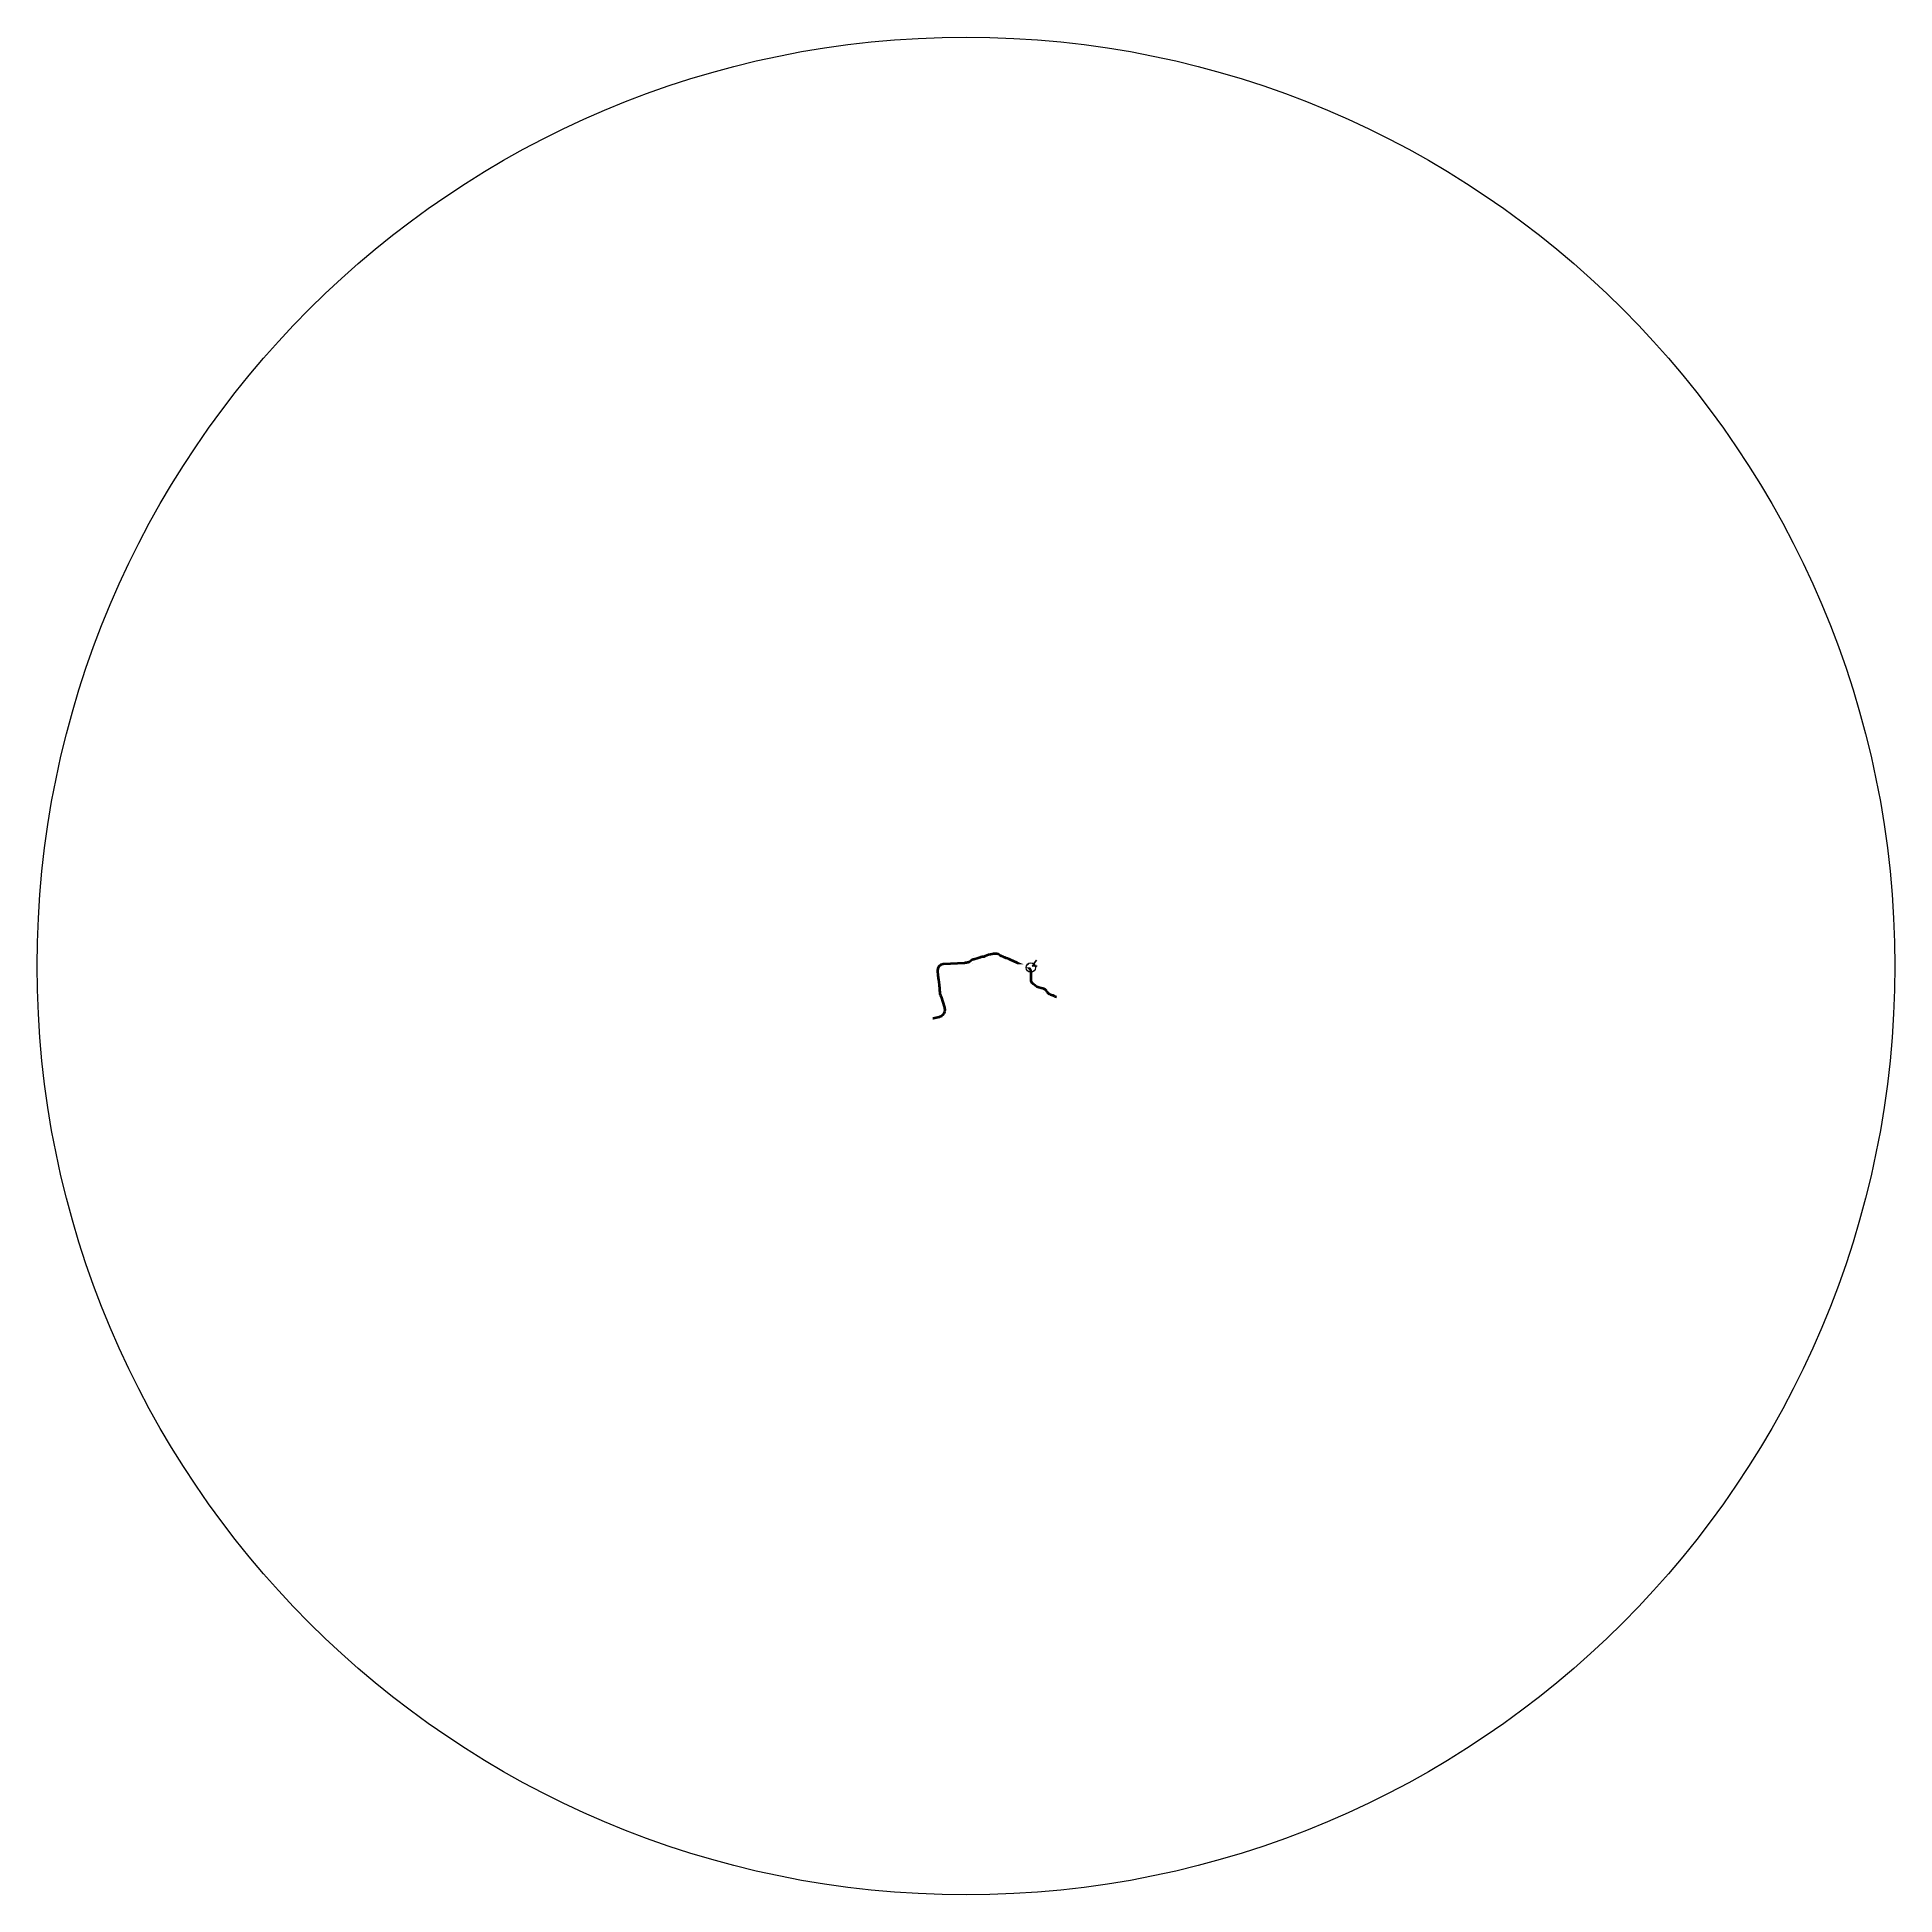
# Model space of a CAD drawing. Header units: millimetres. Extents: x 1864 to 10174863, y -4887456 to 5366151.
# Drawn here: x 6077225 to 6374905, y 5068471 to 5366151 of the extents above; entities that cross this region are included whole.
import ezdxf
from ezdxf import colors
from ezdxf.entities.mleader import LeaderData, LeaderLine
from ezdxf.enums import TextEntityAlignment as Align
from ezdxf.math import Vec2, Vec3

# ---------------------------------------------------------------- set-up
doc = ezdxf.new("R2010")
doc.units = ezdxf.units.MM
for name, pattern in [('15-15', [6, 1.5, -3, 1.5]), ('невидимая', [9.525, 6.35, -3.175]), ('осевая', [2, 1.25, -0.25, 0.25, -0.25])]:
    doc.linetypes.add(name, pattern=pattern)
for name, color, linetype in [('!Полоса отвода', 30, 'Continuous'), ('ИС_Невидимая', 4, 'невидимая'), ('Красные отметки', 1, 'Continuous'), ('Основное направление 30.05.Верх покрытия', 7, 'Continuous'), ('Основное направление 30.05.Ось трассы', 7, 'Continuous'), ('Петля 1 ось справа.Верх покрытия', 7, 'Continuous'), ('Штриховая', 7, 'Continuous')]:
    doc.layers.add(name, color=color, linetype=linetype)
for name, color, linetype, lineweight in [('1-Бетон', 106, 'Continuous', 35), ('А-П_Координаты', 7, 'Continuous', 20), ('Железная дорога.0', 7, 'Continuous', 9), ('ИС_Выноски', 3, 'Continuous', 18), ('ИС_Ось', 3, 'осевая', 18), ('ИС_Размер', 3, 'Continuous', 18), ('Основное направление 30.05.Пикетаж', 7, 'Continuous', 15), ('Отметка точка', 253, 'Continuous', 9), ('Отметка цифра', 253, 'Continuous', 9)]:
    doc.layers.add(name, color=color, linetype=linetype, lineweight=lineweight)
doc.layers.add('_Defpoints', color=8, linetype='Continuous', plot=False)
doc.styles.add('0', font='isocpeur.ttf', dxfattribs={"width": 0.8, "oblique": 15})
doc.styles.add('eskdu', font='eskdu.shx', dxfattribs={"width": 0.8, "oblique": 15, "height": 2.5})
doc.styles.add('ISOCPEUR', font='isocpeur.ttf', dxfattribs={"width": 0.8, "oblique": 15, "height": 2.5})
doc.styles.add('Д-431', font='', dxfattribs={"height": 0.9})
doc.styles.add('Пикетаж_1', font='pragmai.shx', dxfattribs={"height": 2})
doc.styles.get('Д-431').set_extended_font_data('D431', italic=True)
doc.linetypes.add('гр.ПОЛЬ.10', pattern='A,6.75,-2,[131,ltypeshp.shx,S=0.75,R=0,X=-0.75,Y=-0.375],-2,6.75,[130,ltypeshp.shx,S=0.75,R=270.000001,X=-8.75,Y=-0.375],0', length=17.5)
doc.dimstyles.new('М200', dxfattribs={"dimscale": 200, "dimtxt": 2.5, "dimasz": 2, "dimexe": 1, "dimexo": 1, "dimgap": 0.8, "dimtad": 1, "dimdec": 0, "dimzin": 0, "dimdsep": 46, "dimtxsty": '0', "dimblk": 'OBLIQUE', "dimcen": 0.09, "dimdle": 1, "dimclrd": 256, "dimclre": 256, "dimclrt": 256, "dimadec": 4, "dimazin": 0, "dimtfac": 1, "dimtdec": 0, "dimtmove": 1, "dimatfit": 2, "dimfxl": 1, "dimtolj": 1, "dimtzin": 0, "dimlwd": -1, "dimarcsym": 0})
doc.dimstyles.new('М25', dxfattribs={"dimscale": 25, "dimtxt": 2.5, "dimasz": 2, "dimexe": 1, "dimexo": 1, "dimgap": 1, "dimtad": 1, "dimdec": 0, "dimtxsty": '0', "dimblk1": 'OBLIQUE', "dimblk2": 'OBLIQUE', "dimsah": 1, "dimcen": 2.5, "dimdle": 1, "dimclrd": 256, "dimclre": 256, "dimclrt": 256, "dimaunit": 1, "dimadec": 0, "dimazin": 0, "dimtfac": 0.75, "dimtdec": 0, "dimtmove": 1, "dimatfit": 2, "dimldrblk": 'OBLIQUE', "dimfxl": 1, "dimtolj": 1, "dimtzin": 0, "dimlwd": -1, "dimlwe": -1, "dimarcsym": 0})
pattern_1 = [(176.87772, (18.57729, 44.08204), (-0.00518798, -0.09510861), [])]
pattern_2 = [(176.87772, (15.45008, 41.27837), (-0.00518798, -0.09510861), [])]
pattern_3 = [(176.87772, (12.32287, 38.47471), (-0.00518798, -0.09510861), [])]
pattern_4 = [(176.87772, (55.16791, 0.97434), (-0.00518798, -0.09510861), [])]
pattern_5 = [(176.87772, (58.8343, 5.87307), (-0.00518798, -0.09510861), [])]
pattern_6 = [(176.87772, (51.01628, -1.1361), (-0.00518798, -0.09510861), [])]
pattern_7 = [(176.87772, (77.2301, -23.63383), (-0.00518798, -0.09510861), [])]
pattern_8 = [(176.87772, (80.8965, -18.7351), (-0.00518798, -0.09510861), [])]
pattern_9 = [(176.87772, (73.07847, -25.74427), (-0.00518798, -0.09510861), [])]
pattern_10 = [(176.87772, (98.23885, -49.14669), (-0.00518798, -0.09510861), [])]
pattern_11 = [(176.87772, (101.905245, -44.24796), (-0.00518798, -0.09510861), [])]
pattern_12 = [(176.87772, (94.08722, -51.25713), (-0.00518798, -0.09510861), [])]

# ---------------------------------------------------------------- blocks, each defined once
blk = doc.blocks.new('stationing')
at = {"layer": 'Железная дорога.0', "color": 1}
blk.add_line((0, 1), (0, -1), dxfattribs=at)
blk = doc.blocks.new('g5_330')
blk.add_hatch(color=0).paths.add_polyline_path([(-0.15, 0, 1), (0.15, 0, 1)])
at = {"color": 0}
blk.add_circle((0, 0), 0.15, dxfattribs=at)
blk = doc.blocks.new('б33 план')
at = {"layer": '1-Бетон'}
for points in [[(1400, 310), (0, 310), (0, -310), (1400, -310)], [(31600, 310), (33000, 310), (33000, -310), (31600, -310)]]:
    blk.add_lwpolyline(points, dxfattribs=at)
blk.add_lwpolyline([(1400, 700), (31600, 700), (31600, -700), (1400, -700)], close=True, dxfattribs=at)
at = {"layer": 'ИС_Ось', "color": 3, "ltscale": 20}
for points in [[(0, 0), (33000, 0)], [(400, 310), (400, -310)], [(32600, 310), (32600, -310)]]:
    blk.add_lwpolyline(points, dxfattribs=at)
blk = doc.blocks.new('*U576')
at = {"rotation": 182.4098864728825}
blk.add_blockref('б33 план', (16485, 694), dxfattribs=at)
blk = doc.blocks.new('*U577')
at = {"layer": '_Defpoints', "color": 0, "linetype": 'ByBlock', "lineweight": -2, "transparency": 16777216}
for p in [(0, 0), (0, -2252), (0, -4504), (0, -6756), (0, -9008), (0, -11260), (0, -13512), (0, -15764), (0, -18016), (0, -20268), (0, -22520), (0, -24772), (0, -27024), (0, -29276)]:
    blk.add_blockref('*U576', p, dxfattribs=at)
blk = doc.blocks.new('*U574')
blk.add_blockref('б33 план', (-16500, 0))
blk = doc.blocks.new('*U575')
at = {"layer": '_Defpoints', "color": 0, "linetype": 'ByBlock', "lineweight": -2, "transparency": 16777216}
for p in [(0, 29250), (0, 27000), (0, 24750), (0, 22500), (0, 20250), (0, 18000), (0, 15750), (0, 13500), (0, 11250), (0, 9000), (0, 6750), (0, 4500), (0, 2250), (0, 0)]:
    blk.add_blockref('*U574', p, dxfattribs=at)
blk = doc.blocks.new('_OBLIQUE')
at = {"color": 0, "linetype": 'ByBlock', "lineweight": -2}
blk.add_line((0.5, 0.5), (-0.5, -0.5), dxfattribs=at)
blk = doc.blocks.new('*D102')
at = {"layer": 'Defpoints', "color": 0, "linetype": 'Continuous', "transparency": 16777216}
for p in [(6486585, -666598), (6486826, -671298), (6491153, -671298)]:
    blk.add_point(p, dxfattribs=at)
at = {"layer": 'ИС_Размер', "lineweight": -2, "transparency": 16777216}
for p, q in [((6486785, -666598), (6491353, -666598)), ((6487026, -671298), (6491353, -671298))]:
    blk.add_line(p, q, dxfattribs=at)
at = {"layer": 'ИС_Размер', "transparency": 16777216}
blk.add_line((6491153, -666398), (6491153, -671498), dxfattribs=at)
at = {"layer": 'ИС_Размер', "linetype": 'Continuous', "transparency": 16777216, "xscale": 400, "yscale": 400, "zscale": 400}
for p, rotation in [((6491153, -666598), 90), ((6491153, -671298), 270)]:
    blk.add_blockref('_OBLIQUE', p, dxfattribs=dict(at, rotation=rotation))
at = {"layer": 'ИС_Размер', "linetype": 'Continuous', "transparency": 16777216, "insert": (6490743, -668948), "char_height": 500, "attachment_point": 5, "rotation": 90, "style": '0'}
blk.add_mtext('\\A1;4700', dxfattribs=at)
blk = doc.blocks.new('*D103')
at = {"layer": 'Defpoints', "color": 0, "transparency": 16777216}
for p in [(6486826, -671298), (6487369, -669298), (6489371, -671298)]:
    blk.add_point(p, dxfattribs=at)
at = {"layer": 'ИС_Размер', "lineweight": -2, "transparency": 16777216}
for p, q in [((6487026, -671298), (6489571, -671298)), ((6487569, -669298), (6489571, -669298))]:
    blk.add_line(p, q, dxfattribs=at)
at = {"layer": 'ИС_Размер', "transparency": 16777216}
blk.add_line((6489371, -669098), (6489371, -671498), dxfattribs=at)
at = {"layer": 'ИС_Размер', "transparency": 16777216, "xscale": 400, "yscale": 400, "zscale": 400}
for p, rotation in [((6489371, -669298), 90), ((6489371, -671298), 270)]:
    blk.add_blockref('_OBLIQUE', p, dxfattribs=dict(at, rotation=rotation))
at = {"layer": 'ИС_Размер', "transparency": 16777216, "insert": (6488961, -670298), "char_height": 500, "attachment_point": 5, "rotation": 90, "style": '0'}
blk.add_mtext('\\A1;2000', dxfattribs=at)
blk = doc.blocks.new('*D104')
at = {"layer": 'Defpoints', "color": 0, "linetype": 'Continuous', "transparency": 16777216}
for p in [(6486826, -671298), (6486932, -675248), (6489371, -675248)]:
    blk.add_point(p, dxfattribs=at)
at = {"layer": 'ИС_Размер', "lineweight": -2, "transparency": 16777216}
for p, q in [((6487026, -671298), (6489571, -671298)), ((6487132, -675248), (6489571, -675248))]:
    blk.add_line(p, q, dxfattribs=at)
at = {"layer": 'ИС_Размер', "transparency": 16777216}
blk.add_line((6489371, -671098), (6489371, -675448), dxfattribs=at)
at = {"layer": 'ИС_Размер', "linetype": 'Continuous', "transparency": 16777216, "xscale": 400, "yscale": 400, "zscale": 400}
for p, rotation in [((6489371, -671298), 90), ((6489371, -675248), 270)]:
    blk.add_blockref('_OBLIQUE', p, dxfattribs=dict(at, rotation=rotation))
at = {"layer": 'ИС_Размер', "linetype": 'Continuous', "transparency": 16777216, "insert": (6488961, -673273), "char_height": 500, "attachment_point": 5, "rotation": 90, "style": '0'}
blk.add_mtext('\\A1;3950', dxfattribs=at)
blk = doc.blocks.new('*D105')
at = {"layer": 'Defpoints', "color": 0, "linetype": 'Continuous', "transparency": 16777216}
for p in [(6486932, -675248), (6487055, -679198), (6489371, -679198)]:
    blk.add_point(p, dxfattribs=at)
at = {"layer": 'ИС_Размер', "lineweight": -2, "transparency": 16777216}
for p, q in [((6487132, -675248), (6489571, -675248)), ((6487255, -679198), (6489571, -679198))]:
    blk.add_line(p, q, dxfattribs=at)
at = {"layer": 'ИС_Размер', "transparency": 16777216}
blk.add_line((6489371, -675048), (6489371, -679398), dxfattribs=at)
at = {"layer": 'ИС_Размер', "linetype": 'Continuous', "transparency": 16777216, "xscale": 400, "yscale": 400, "zscale": 400}
for p, rotation in [((6489371, -675248), 90), ((6489371, -679198), 270)]:
    blk.add_blockref('_OBLIQUE', p, dxfattribs=dict(at, rotation=rotation))
at = {"layer": 'ИС_Размер', "linetype": 'Continuous', "transparency": 16777216, "insert": (6488961, -677223), "char_height": 500, "attachment_point": 5, "rotation": 90, "style": '0'}
blk.add_mtext('\\A1;3950', dxfattribs=at)
blk = doc.blocks.new('*D106')
at = {"layer": 'Defpoints', "color": 0, "linetype": 'Continuous', "transparency": 16777216}
for p in [(6487182, -683148), (6487814, -685148), (6489371, -685148)]:
    blk.add_point(p, dxfattribs=at)
at = {"layer": 'ИС_Размер', "lineweight": -2, "transparency": 16777216}
for p, q in [((6487382, -683148), (6489571, -683148)), ((6488014, -685148), (6489571, -685148))]:
    blk.add_line(p, q, dxfattribs=at)
at = {"layer": 'ИС_Размер', "transparency": 16777216}
blk.add_line((6489371, -682948), (6489371, -685348), dxfattribs=at)
at = {"layer": 'ИС_Размер', "linetype": 'Continuous', "transparency": 16777216, "xscale": 400, "yscale": 400, "zscale": 400}
for p, rotation in [((6489371, -683148), 90), ((6489371, -685148), 270)]:
    blk.add_blockref('_OBLIQUE', p, dxfattribs=dict(at, rotation=rotation))
at = {"layer": 'ИС_Размер', "linetype": 'Continuous', "transparency": 16777216, "insert": (6488961, -684148), "char_height": 500, "attachment_point": 5, "rotation": 90, "style": '0'}
blk.add_mtext('\\A1;2000', dxfattribs=at)
blk = doc.blocks.new('*D107')
at = {"layer": 'Defpoints', "color": 0, "transparency": 16777216}
for p in [(6487217, -686398), (6487217, -686648), (6489371, -686648)]:
    blk.add_point(p, dxfattribs=at)
at = {"layer": 'ИС_Размер', "lineweight": -2, "transparency": 16777216}
for p, q in [((6487417, -686398), (6489571, -686398)), ((6487417, -686648), (6489571, -686648))]:
    blk.add_line(p, q, dxfattribs=at)
at = {"layer": 'ИС_Размер', "transparency": 16777216}
for p, q in [((6489371, -686398), (6489371, -685998)), ((6489371, -686398), (6489371, -686648)), ((6489371, -686648), (6489371, -687048))]:
    blk.add_line(p, q, dxfattribs=at)
at = {"layer": 'ИС_Размер', "transparency": 16777216, "xscale": 400, "yscale": 400, "zscale": 400}
for p, rotation in [((6489371, -686398), 270), ((6489371, -686648), 90)]:
    blk.add_blockref('_OBLIQUE', p, dxfattribs=dict(at, rotation=rotation))
at = {"layer": 'ИС_Размер', "transparency": 16777216, "insert": (6488742, -687234), "char_height": 500, "attachment_point": 5, "rotation": 90, "style": '0'}
blk.add_mtext('\\A1;250', dxfattribs=at)
blk = doc.blocks.new('*D108')
at = {"layer": 'Defpoints', "color": 0, "transparency": 16777216}
for p in [(6487174, -685647), (6487814, -685148), (6489371, -685647)]:
    blk.add_point(p, dxfattribs=at)
at = {"layer": 'ИС_Размер', "lineweight": -2, "transparency": 16777216}
for p, q in [((6487374, -685647), (6489571, -685647)), ((6488014, -685148), (6489571, -685148))]:
    blk.add_line(p, q, dxfattribs=at)
at = {"layer": 'ИС_Размер', "transparency": 16777216}
blk.add_line((6489371, -684948), (6489371, -685847), dxfattribs=at)
at = {"layer": 'ИС_Размер', "transparency": 16777216, "xscale": 400, "yscale": 400, "zscale": 400}
for p, rotation in [((6489371, -685148), 90), ((6489371, -685647), 270)]:
    blk.add_blockref('_OBLIQUE', p, dxfattribs=dict(at, rotation=rotation))
at = {"layer": 'ИС_Размер', "transparency": 16777216, "insert": (6489399, -685610), "char_height": 500, "attachment_point": 5, "rotation": 90, "style": '0'}
blk.add_mtext('\\A1;500', dxfattribs=at)
blk = doc.blocks.new('*D109')
at = {"layer": 'Defpoints', "color": 0, "transparency": 16777216}
for p in [(6487174, -685647), (6487217, -686398), (6489371, -686398)]:
    blk.add_point(p, dxfattribs=at)
at = {"layer": 'ИС_Размер', "lineweight": -2, "transparency": 16777216}
for p, q in [((6487374, -685647), (6489571, -685647)), ((6487417, -686398), (6489571, -686398))]:
    blk.add_line(p, q, dxfattribs=at)
at = {"layer": 'ИС_Размер', "transparency": 16777216}
for p, q in [((6489371, -685447), (6489371, -686598)), ((6489371, -686022), (6490561, -685665)), ((6490561, -685665), (6490561, -684451))]:
    blk.add_line(p, q, dxfattribs=at)
at = {"layer": 'ИС_Размер', "transparency": 16777216, "xscale": 400, "yscale": 400, "zscale": 400}
for p, rotation in [((6489371, -685647), 90), ((6489371, -686398), 270)]:
    blk.add_blockref('_OBLIQUE', p, dxfattribs=dict(at, rotation=rotation))
at = {"layer": 'ИС_Размер', "transparency": 16777216, "insert": (6490151, -685058), "char_height": 500, "attachment_point": 5, "rotation": 90, "style": '0'}
blk.add_mtext('\\A1;750', dxfattribs=at)
blk = doc.blocks.new('*D110')
at = {"layer": 'Defpoints', "color": 0, "linetype": 'Continuous', "transparency": 16777216}
for p in [(6487217, -686648), (6487318, -655198), (6493246, -686648)]:
    blk.add_point(p, dxfattribs=at)
at = {"layer": 'ИС_Размер', "lineweight": -2, "transparency": 16777216}
for p, q in [((6487417, -686648), (6493446, -686648)), ((6487518, -655198), (6493446, -655198))]:
    blk.add_line(p, q, dxfattribs=at)
at = {"layer": 'ИС_Размер', "transparency": 16777216}
blk.add_line((6493246, -654998), (6493246, -686848), dxfattribs=at)
at = {"layer": 'ИС_Размер', "linetype": 'Continuous', "transparency": 16777216, "xscale": 400, "yscale": 400, "zscale": 400}
for p, rotation in [((6493246, -655198), 90), ((6493246, -686648), 270)]:
    blk.add_blockref('_OBLIQUE', p, dxfattribs=dict(at, rotation=rotation))
at = {"layer": 'ИС_Размер', "linetype": 'Continuous', "transparency": 16777216, "insert": (6492836, -670923), "char_height": 500, "attachment_point": 5, "rotation": 90, "style": '0'}
blk.add_mtext('\\A1;31450', dxfattribs=at)
blk = doc.blocks.new('*D111')
at = {"layer": 'Defpoints', "color": 0, "linetype": 'Continuous', "transparency": 16777216}
for p in [(6486826, -671298), (6487814, -685148), (6491153, -671298)]:
    blk.add_point(p, dxfattribs=at)
at = {"layer": 'ИС_Размер', "lineweight": -2, "transparency": 16777216}
for p, q in [((6487026, -671298), (6491353, -671298)), ((6488014, -685148), (6491353, -685148))]:
    blk.add_line(p, q, dxfattribs=at)
at = {"layer": 'ИС_Размер', "transparency": 16777216}
blk.add_line((6491153, -685348), (6491153, -671098), dxfattribs=at)
at = {"layer": 'ИС_Размер', "linetype": 'Continuous', "transparency": 16777216, "xscale": 400, "yscale": 400, "zscale": 400}
for p, rotation in [((6491153, -671298), 90), ((6491153, -685148), 270)]:
    blk.add_blockref('_OBLIQUE', p, dxfattribs=dict(at, rotation=rotation))
at = {"layer": 'ИС_Размер', "linetype": 'Continuous', "transparency": 16777216, "insert": (6490743, -678223), "char_height": 500, "attachment_point": 5, "rotation": 90, "style": '0'}
blk.add_mtext('\\A1;13850', dxfattribs=at)
blk = doc.blocks.new('*D112')
at = {"layer": 'Defpoints', "color": 0, "transparency": 16777216}
for p in [(6487369, -669298), (6487372, -668598), (6489371, -669298)]:
    blk.add_point(p, dxfattribs=at)
at = {"layer": 'ИС_Размер', "lineweight": -2, "transparency": 16777216}
for p, q in [((6487569, -669298), (6489571, -669298)), ((6487572, -668598), (6489571, -668598))]:
    blk.add_line(p, q, dxfattribs=at)
at = {"layer": 'ИС_Размер', "transparency": 16777216}
blk.add_line((6489371, -668398), (6489371, -669498), dxfattribs=at)
at = {"layer": 'ИС_Размер', "transparency": 16777216, "xscale": 400, "yscale": 400, "zscale": 400}
for p, rotation in [((6489371, -668598), 90), ((6489371, -669298), 270)]:
    blk.add_blockref('_OBLIQUE', p, dxfattribs=dict(at, rotation=rotation))
at = {"layer": 'ИС_Размер', "transparency": 16777216, "insert": (6488961, -668948), "char_height": 500, "attachment_point": 5, "rotation": 90, "style": '0'}
blk.add_mtext('\\A1;700', dxfattribs=at)
blk = doc.blocks.new('*D113')
at = {"layer": 'Defpoints', "color": 0, "transparency": 16777216}
for p in [(6486585, -666598), (6487372, -668598), (6489371, -666598)]:
    blk.add_point(p, dxfattribs=at)
at = {"layer": 'ИС_Размер', "lineweight": -2, "transparency": 16777216}
for p, q in [((6486785, -666598), (6489571, -666598)), ((6487572, -668598), (6489571, -668598))]:
    blk.add_line(p, q, dxfattribs=at)
at = {"layer": 'ИС_Размер', "transparency": 16777216}
blk.add_line((6489371, -668798), (6489371, -666398), dxfattribs=at)
at = {"layer": 'ИС_Размер', "transparency": 16777216, "xscale": 400, "yscale": 400, "zscale": 400}
for p, rotation in [((6489371, -666598), 90), ((6489371, -668598), 270)]:
    blk.add_blockref('_OBLIQUE', p, dxfattribs=dict(at, rotation=rotation))
at = {"layer": 'ИС_Размер', "transparency": 16777216, "insert": (6488961, -667598), "char_height": 500, "attachment_point": 5, "rotation": 90, "style": '0'}
blk.add_mtext('\\A1;2000', dxfattribs=at)
blk = doc.blocks.new('*D114')
at = {"layer": 'Defpoints', "color": 0, "linetype": 'Continuous', "transparency": 16777216}
for p in [(6486458, -662648), (6486585, -666598), (6489371, -662648)]:
    blk.add_point(p, dxfattribs=at)
at = {"layer": 'ИС_Размер', "lineweight": -2, "transparency": 16777216}
for p, q in [((6486658, -662648), (6489571, -662648)), ((6486785, -666598), (6489571, -666598))]:
    blk.add_line(p, q, dxfattribs=at)
at = {"layer": 'ИС_Размер', "transparency": 16777216}
blk.add_line((6489371, -666798), (6489371, -662448), dxfattribs=at)
at = {"layer": 'ИС_Размер', "linetype": 'Continuous', "transparency": 16777216, "xscale": 400, "yscale": 400, "zscale": 400}
for p, rotation in [((6489371, -662648), 90), ((6489371, -666598), 270)]:
    blk.add_blockref('_OBLIQUE', p, dxfattribs=dict(at, rotation=rotation))
at = {"layer": 'ИС_Размер', "linetype": 'Continuous', "transparency": 16777216, "insert": (6488961, -664623), "char_height": 500, "attachment_point": 5, "rotation": 90, "style": '0'}
blk.add_mtext('\\A1;3950', dxfattribs=at)
blk = doc.blocks.new('*D115')
at = {"layer": 'Defpoints', "color": 0, "linetype": 'Continuous', "transparency": 16777216}
for p in [(6486337, -658698), (6486458, -662648), (6489371, -658698)]:
    blk.add_point(p, dxfattribs=at)
at = {"layer": 'ИС_Размер', "lineweight": -2, "transparency": 16777216}
for p, q in [((6486537, -658698), (6489571, -658698)), ((6486658, -662648), (6489571, -662648))]:
    blk.add_line(p, q, dxfattribs=at)
at = {"layer": 'ИС_Размер', "transparency": 16777216}
blk.add_line((6489371, -662848), (6489371, -658498), dxfattribs=at)
at = {"layer": 'ИС_Размер', "linetype": 'Continuous', "transparency": 16777216, "xscale": 400, "yscale": 400, "zscale": 400}
for p, rotation in [((6489371, -658698), 90), ((6489371, -662648), 270)]:
    blk.add_blockref('_OBLIQUE', p, dxfattribs=dict(at, rotation=rotation))
at = {"layer": 'ИС_Размер', "linetype": 'Continuous', "transparency": 16777216, "insert": (6488961, -660673), "char_height": 500, "attachment_point": 5, "rotation": 90, "style": '0'}
blk.add_mtext('\\A1;3950', dxfattribs=at)
blk = doc.blocks.new('*D116')
at = {"layer": 'Defpoints', "color": 0, "linetype": 'Continuous', "transparency": 16777216}
for p in [(6486337, -658698), (6486892, -656698), (6489371, -656698)]:
    blk.add_point(p, dxfattribs=at)
at = {"layer": 'ИС_Размер', "lineweight": -2, "transparency": 16777216}
for p, q in [((6486537, -658698), (6489571, -658698)), ((6487092, -656698), (6489571, -656698))]:
    blk.add_line(p, q, dxfattribs=at)
at = {"layer": 'ИС_Размер', "transparency": 16777216}
blk.add_line((6489371, -658898), (6489371, -656498), dxfattribs=at)
at = {"layer": 'ИС_Размер', "linetype": 'Continuous', "transparency": 16777216, "xscale": 400, "yscale": 400, "zscale": 400}
for p, rotation in [((6489371, -656698), 90), ((6489371, -658698), 270)]:
    blk.add_blockref('_OBLIQUE', p, dxfattribs=dict(at, rotation=rotation))
at = {"layer": 'ИС_Размер', "linetype": 'Continuous', "transparency": 16777216, "insert": (6488961, -657698), "char_height": 500, "attachment_point": 5, "rotation": 90, "style": '0'}
blk.add_mtext('\\A1;2000', dxfattribs=at)
blk = doc.blocks.new('*D117')
at = {"layer": 'Defpoints', "color": 0, "transparency": 16777216}
for p in [(6487318, -655198), (6487318, -655448), (6489371, -655198)]:
    blk.add_point(p, dxfattribs=at)
at = {"layer": 'ИС_Размер', "lineweight": -2, "transparency": 16777216}
for p, q in [((6487518, -655198), (6489571, -655198)), ((6487518, -655448), (6489571, -655448))]:
    blk.add_line(p, q, dxfattribs=at)
at = {"layer": 'ИС_Размер', "transparency": 16777216}
for p, q in [((6489371, -655198), (6489371, -654798)), ((6489371, -655448), (6489371, -655198)), ((6489371, -655448), (6489371, -655848))]:
    blk.add_line(p, q, dxfattribs=at)
at = {"layer": 'ИС_Размер', "transparency": 16777216, "xscale": 400, "yscale": 400, "zscale": 400}
for p, rotation in [((6489371, -655198), 270), ((6489371, -655448), 90)]:
    blk.add_blockref('_OBLIQUE', p, dxfattribs=dict(at, rotation=rotation))
at = {"layer": 'ИС_Размер', "transparency": 16777216, "insert": (6488742, -654611), "char_height": 500, "attachment_point": 5, "rotation": 90, "style": '0'}
blk.add_mtext('\\A1;250', dxfattribs=at)
blk = doc.blocks.new('*D118')
at = {"layer": 'Defpoints', "color": 0, "transparency": 16777216}
for p in [(6486892, -656698), (6487261, -656198), (6489371, -656198)]:
    blk.add_point(p, dxfattribs=at)
at = {"layer": 'ИС_Размер', "lineweight": -2, "transparency": 16777216}
for p, q in [((6487092, -656698), (6489571, -656698)), ((6487461, -656198), (6489571, -656198))]:
    blk.add_line(p, q, dxfattribs=at)
at = {"layer": 'ИС_Размер', "transparency": 16777216}
blk.add_line((6489371, -656898), (6489371, -655998), dxfattribs=at)
at = {"layer": 'ИС_Размер', "transparency": 16777216, "xscale": 400, "yscale": 400, "zscale": 400}
for p, rotation in [((6489371, -656198), 90), ((6489371, -656698), 270)]:
    blk.add_blockref('_OBLIQUE', p, dxfattribs=dict(at, rotation=rotation))
at = {"layer": 'ИС_Размер', "transparency": 16777216, "insert": (6489399, -656235), "char_height": 500, "attachment_point": 5, "rotation": 90, "style": '0'}
blk.add_mtext('\\A1;500', dxfattribs=at)
blk = doc.blocks.new('*D119')
at = {"layer": 'Defpoints', "color": 0, "transparency": 16777216}
for p in [(6487261, -656198), (6487318, -655448), (6489371, -655448)]:
    blk.add_point(p, dxfattribs=at)
at = {"layer": 'ИС_Размер', "lineweight": -2, "transparency": 16777216}
for p, q in [((6487461, -656198), (6489571, -656198)), ((6487518, -655448), (6489571, -655448))]:
    blk.add_line(p, q, dxfattribs=at)
at = {"layer": 'ИС_Размер', "transparency": 16777216}
for p, q in [((6489371, -656398), (6489371, -655248)), ((6489371, -655823), (6490561, -655466)), ((6490561, -655466), (6490561, -654252))]:
    blk.add_line(p, q, dxfattribs=at)
at = {"layer": 'ИС_Размер', "transparency": 16777216, "xscale": 400, "yscale": 400, "zscale": 400}
for p, rotation in [((6489371, -655448), 90), ((6489371, -656198), 270)]:
    blk.add_blockref('_OBLIQUE', p, dxfattribs=dict(at, rotation=rotation))
at = {"layer": 'ИС_Размер', "transparency": 16777216, "insert": (6490151, -654859), "char_height": 500, "attachment_point": 5, "rotation": 90, "style": '0'}
blk.add_mtext('\\A1;750', dxfattribs=at)
blk = doc.blocks.new('*D120')
at = {"layer": 'Defpoints', "color": 0, "linetype": 'Continuous', "transparency": 16777216}
for p in [(6486585, -666598), (6486892, -656698), (6491153, -666598)]:
    blk.add_point(p, dxfattribs=at)
at = {"layer": 'ИС_Размер', "lineweight": -2, "transparency": 16777216}
for p, q in [((6486785, -666598), (6491353, -666598)), ((6487092, -656698), (6491353, -656698))]:
    blk.add_line(p, q, dxfattribs=at)
at = {"layer": 'ИС_Размер', "transparency": 16777216}
blk.add_line((6491153, -656498), (6491153, -666798), dxfattribs=at)
at = {"layer": 'ИС_Размер', "linetype": 'Continuous', "transparency": 16777216, "xscale": 400, "yscale": 400, "zscale": 400}
for p, rotation in [((6491153, -656698), 90), ((6491153, -666598), 270)]:
    blk.add_blockref('_OBLIQUE', p, dxfattribs=dict(at, rotation=rotation))
at = {"layer": 'ИС_Размер', "linetype": 'Continuous', "transparency": 16777216, "insert": (6490743, -661648), "char_height": 500, "attachment_point": 5, "rotation": 90, "style": '0'}
blk.add_mtext('\\A1;9900', dxfattribs=at)
blk = doc.blocks.new('*D121')
at = {"layer": 'Defpoints', "color": 0, "linetype": 'Continuous', "transparency": 16777216}
for p in [(6487055, -679198), (6487182, -683148), (6489371, -683148)]:
    blk.add_point(p, dxfattribs=at)
at = {"layer": 'ИС_Размер', "lineweight": -2, "transparency": 16777216}
for p, q in [((6487255, -679198), (6489571, -679198)), ((6487382, -683148), (6489571, -683148))]:
    blk.add_line(p, q, dxfattribs=at)
at = {"layer": 'ИС_Размер', "transparency": 16777216}
blk.add_line((6489371, -678998), (6489371, -683348), dxfattribs=at)
at = {"layer": 'ИС_Размер', "linetype": 'Continuous', "transparency": 16777216, "xscale": 400, "yscale": 400, "zscale": 400}
for p, rotation in [((6489371, -679198), 90), ((6489371, -683148), 270)]:
    blk.add_blockref('_OBLIQUE', p, dxfattribs=dict(at, rotation=rotation))
at = {"layer": 'ИС_Размер', "linetype": 'Continuous', "transparency": 16777216, "insert": (6488961, -681173), "char_height": 500, "attachment_point": 5, "rotation": 90, "style": '0'}
blk.add_mtext('\\A1;3950', dxfattribs=at)
blk = doc.blocks.new('Б24 план')
at = {"layer": '1-Бетон'}
for points in [[(1400, -310), (0, -310), (0, 310), (1400, 310)], [(22600, -310), (24000, -310), (24000, 310), (22600, 310)]]:
    blk.add_lwpolyline(points, dxfattribs=at)
blk.add_lwpolyline([(1400, -700), (22600, -700), (22600, 700), (1400, 700)], close=True, dxfattribs=at)
at = {"layer": 'ИС_Ось', "color": 3, "ltscale": 20}
for points in [[(300, -310), (300, 310)], [(23700, -310), (23700, 310)], [(0, 0), (24000, 0)]]:
    blk.add_lwpolyline(points, dxfattribs=at)
blk = doc.blocks.new('*U578')
at = {"rotation": 4.910079921255813}
blk.add_blockref('Б24 план', (-11956, -1027), dxfattribs=at)
blk = doc.blocks.new('*U579')
at = {"layer": '_Defpoints', "color": 0, "linetype": 'ByBlock', "lineweight": -2, "transparency": 16777216}
for p in [(0, 0), (0, -2258), (0, -4516), (0, -6774), (0, -9032), (0, -11290), (0, -13548), (0, -15806), (0, -18064), (0, -20322), (0, -22580), (0, -24838), (0, -27096), (0, -29354)]:
    blk.add_blockref('*U578', p, dxfattribs=at)
blk = doc.blocks.new('*U580')
at = {"rotation": 182.4098864728825}
blk.add_blockref('б33 план', (16485, 694), dxfattribs=at)
blk = doc.blocks.new('*U581')
at = {"layer": '_Defpoints', "color": 0, "linetype": 'ByBlock', "lineweight": -2, "transparency": 16777216}
for p in [(0, 0), (0, -2252), (0, -4504), (0, -6756), (0, -9008), (0, -11260), (0, -13512), (0, -15764), (0, -18016), (0, -20268), (0, -22520), (0, -24772), (0, -27024), (0, -29276)]:
    blk.add_blockref('*U580', p, dxfattribs=at)
blk = doc.blocks.new('*U582')
at = {"rotation": 4.910079921255813}
blk.add_blockref('Б24 план', (-11956, -1027), dxfattribs=at)
blk = doc.blocks.new('*U583')
at = {"layer": '_Defpoints', "color": 0, "linetype": 'ByBlock', "lineweight": -2, "transparency": 16777216}
for p in [(0, 0), (0, -2258), (0, -4516), (0, -6774), (0, -9032), (0, -11290), (0, -13548), (0, -15806), (0, -18064), (0, -20322), (0, -22580), (0, -24838), (0, -27096), (0, -29354)]:
    blk.add_blockref('*U582', p, dxfattribs=at)
blk = doc.blocks.new('_None')
blk = doc.blocks.new('*U538')
at = {"layer": '1-Бетон'}
blk.add_circle((0, 0), 750, dxfattribs=at)
blk = doc.blocks.new('*U539')
at = {"layer": '1-Бетон', "color": 0, "linetype": 'ByBlock', "lineweight": -2, "transparency": 16777216}
for p in [(0, 0), (4200, 0), (8400, 0)]:
    blk.add_blockref('*U538', p, dxfattribs=at)
blk = doc.blocks.new('*U534')
at = {"layer": 'ИС_Ось', "ltscale": 500}
blk.add_line((0, -725), (0, 725), dxfattribs=at)
blk = doc.blocks.new('*U535')
at = {"layer": '1-Бетон', "color": 0, "linetype": 'ByBlock', "lineweight": -2, "transparency": 16777216}
for p in [(0, 0), (2250, 0), (4500, 0), (6750, 0), (9000, 0), (11250, 0), (13500, 0)]:
    blk.add_blockref('*U534', p, dxfattribs=at)
blk = doc.blocks.new('*U536')
at = {"layer": 'ИС_Ось', "ltscale": 500}
blk.add_lwpolyline([(0, 500), (0, -1000)], dxfattribs=at)
blk = doc.blocks.new('*U537')
at = {"color": 0, "linetype": 'ByBlock', "lineweight": -2, "transparency": 16777216}
for p in [(0, 0), (4200, 0), (8400, 0)]:
    blk.add_blockref('*U536', p, dxfattribs=at)
blk = doc.blocks.new('*U542')
at = {"layer": '1-Бетон'}
blk.add_circle((0, 0), 750, dxfattribs=at)
blk = doc.blocks.new('*U543')
at = {"layer": '1-Бетон', "color": 0, "linetype": 'ByBlock', "lineweight": -2, "transparency": 16777216}
for p in [(0, 0), (4200, 0), (8400, 0)]:
    blk.add_blockref('*U542', p, dxfattribs=at)
blk = doc.blocks.new('*U540')
at = {"layer": 'ИС_Ось', "ltscale": 500}
blk.add_line((0, -725), (0, 725), dxfattribs=at)
blk = doc.blocks.new('*U541')
at = {"layer": '1-Бетон', "color": 0, "linetype": 'ByBlock', "lineweight": -2, "transparency": 16777216}
for p in [(0, 0), (2250, 0), (4500, 0), (6750, 0), (9000, 0), (11250, 0), (13500, 0)]:
    blk.add_blockref('*U540', p, dxfattribs=at)
blk = doc.blocks.new('*U548')
at = {"layer": '1-Бетон'}
blk.add_circle((0, 0), 750, dxfattribs=at)
blk = doc.blocks.new('*U549')
at = {"layer": '1-Бетон', "color": 0, "linetype": 'ByBlock', "lineweight": -2, "transparency": 16777216}
for p in [(0, 0), (4200, 0), (8400, 0)]:
    blk.add_blockref('*U548', p, dxfattribs=at)
blk = doc.blocks.new('*U544')
at = {"layer": 'ИС_Ось', "ltscale": 500}
blk.add_line((0, -725), (0, 725), dxfattribs=at)
blk = doc.blocks.new('*U545')
at = {"layer": '1-Бетон', "color": 0, "linetype": 'ByBlock', "lineweight": -2, "transparency": 16777216}
for p in [(0, 0), (2250, 0), (4500, 0), (6750, 0), (9000, 0), (11250, 0), (13500, 0)]:
    blk.add_blockref('*U544', p, dxfattribs=at)
blk = doc.blocks.new('*U546')
at = {"layer": 'ИС_Ось', "ltscale": 500}
blk.add_lwpolyline([(0, 500), (0, -1000)], dxfattribs=at)
blk = doc.blocks.new('*U547')
at = {"color": 0, "linetype": 'ByBlock', "lineweight": -2, "transparency": 16777216}
for p in [(0, 0), (4200, 0), (8400, 0)]:
    blk.add_blockref('*U546', p, dxfattribs=at)
blk = doc.blocks.new('*U552')
at = {"layer": '1-Бетон'}
blk.add_circle((0, 0), 750, dxfattribs=at)
blk = doc.blocks.new('*U553')
at = {"layer": '1-Бетон', "color": 0, "linetype": 'ByBlock', "lineweight": -2, "transparency": 16777216}
for p in [(0, 0), (4200, 0), (8400, 0)]:
    blk.add_blockref('*U552', p, dxfattribs=at)
blk = doc.blocks.new('*U550')
at = {"layer": 'ИС_Ось', "ltscale": 500}
blk.add_line((0, -725), (0, 725), dxfattribs=at)
blk = doc.blocks.new('*U551')
at = {"layer": '1-Бетон', "color": 0, "linetype": 'ByBlock', "lineweight": -2, "transparency": 16777216}
for p in [(0, 0), (2250, 0), (4500, 0), (6750, 0), (9000, 0), (11250, 0), (13500, 0)]:
    blk.add_blockref('*U550', p, dxfattribs=at)
blk = doc.blocks.new('*D614')
at = {"layer": '_Defpoints', "color": 2, "transparency": 16777216}
for p, q in [((-17302, 13049), (-17425, 13049)), ((-17302, 12249), (-17425, 12249)), ((-17400, 13074), (-17400, 12224))]:
    blk.add_line(p, q, dxfattribs=at)
at = {"layer": 'Defpoints', "color": 0, "transparency": 16777216}
for p in [(-17400, 12249), (-17277, 13049), (-17277, 12249)]:
    blk.add_point(p, dxfattribs=at)
at = {"layer": '_Defpoints', "color": 2, "transparency": 16777216, "xscale": 50, "yscale": 50, "zscale": 50}
for p, rotation in [((-17400, 13049), 90), ((-17400, 12249), 270)]:
    blk.add_blockref('_OBLIQUE', p, dxfattribs=dict(at, rotation=rotation))
at = {"layer": '_Defpoints', "color": 2, "transparency": 16777216, "insert": (-17457, 12649), "char_height": 62.5, "attachment_point": 5, "rotation": 90, "style": '0'}
blk.add_mtext('\\A1;800', dxfattribs=at)
blk = doc.blocks.new('*U556')
at = {"layer": 'ИС_Ось', "ltscale": 500}
blk.add_lwpolyline([(0, 500), (0, -1000)], dxfattribs=at)
blk = doc.blocks.new('*U557')
at = {"color": 0, "linetype": 'ByBlock', "lineweight": -2, "transparency": 16777216}
for p in [(0, 0), (4200, 0), (8400, 0)]:
    blk.add_blockref('*U556', p, dxfattribs=at)
blk = doc.blocks.new('*U562')
at = {"layer": '1-Бетон'}
blk.add_circle((0, 0), 750, dxfattribs=at)
blk = doc.blocks.new('*U563')
at = {"layer": '1-Бетон', "color": 0, "linetype": 'ByBlock', "lineweight": -2, "transparency": 16777216}
for p in [(0, 0), (4200, 0), (8400, 0)]:
    blk.add_blockref('*U562', p, dxfattribs=at)
blk = doc.blocks.new('*U560')
at = {"layer": 'ИС_Ось', "ltscale": 500}
blk.add_line((0, -725), (0, 725), dxfattribs=at)
blk = doc.blocks.new('*U561')
at = {"layer": '1-Бетон', "color": 0, "linetype": 'ByBlock', "lineweight": -2, "transparency": 16777216}
for p in [(0, 0), (2250, 0), (4500, 0), (6750, 0), (9000, 0), (11250, 0), (13500, 0)]:
    blk.add_blockref('*U560', p, dxfattribs=at)
blk = doc.blocks.new('*U558')
at = {"layer": '1-Бетон'}
blk.add_circle((0, 0), 750, dxfattribs=at)
blk = doc.blocks.new('*U559')
at = {"layer": '1-Бетон', "color": 0, "linetype": 'ByBlock', "lineweight": -2, "transparency": 16777216}
for p in [(0, 0), (4200, 0), (8400, 0)]:
    blk.add_blockref('*U558', p, dxfattribs=at)
blk = doc.blocks.new('*U554')
at = {"layer": 'ИС_Ось', "ltscale": 500}
blk.add_line((0, -725), (0, 725), dxfattribs=at)
blk = doc.blocks.new('*U555')
at = {"layer": '1-Бетон', "color": 0, "linetype": 'ByBlock', "lineweight": -2, "transparency": 16777216}
for p in [(0, 0), (2250, 0), (4500, 0), (6750, 0), (9000, 0), (11250, 0), (13500, 0)]:
    blk.add_blockref('*U554', p, dxfattribs=at)
blk = doc.blocks.new('*D611')
at = {"layer": '_Defpoints', "color": 2, "transparency": 16777216}
for p, q in [((-17302, 13288), (-15752, 13288)), ((-17277, 13074), (-17277, 13313)), ((-15777, 13074), (-15777, 13313))]:
    blk.add_line(p, q, dxfattribs=at)
at = {"layer": 'Defpoints', "color": 0, "transparency": 16777216}
for p in [(-17277, 13049), (-15777, 13288), (-15777, 13049)]:
    blk.add_point(p, dxfattribs=at)
at = {"layer": '_Defpoints', "color": 2, "transparency": 16777216, "xscale": 50, "yscale": 50, "zscale": 50, "rotation": 180}
blk.add_blockref('_OBLIQUE', (-17277, 13288), dxfattribs=at)
at = {"layer": '_Defpoints', "color": 2, "transparency": 16777216, "xscale": 50, "yscale": 50, "zscale": 50}
blk.add_blockref('_OBLIQUE', (-15777, 13288), dxfattribs=at)
at = {"layer": '_Defpoints', "color": 2, "transparency": 16777216, "insert": (-16527, 13344), "char_height": 62.5, "attachment_point": 5, "style": '0'}
blk.add_mtext('\\A1;1500', dxfattribs=at)
blk = doc.blocks.new('*D607')
at = {"layer": '_Defpoints', "color": 2, "transparency": 16777216}
for p, q in [((-50297, 14726), (-48797, 14726)), ((-50272, 14513), (-50272, 14751)), ((-48822, 14513), (-48822, 14751))]:
    blk.add_line(p, q, dxfattribs=at)
at = {"layer": 'Defpoints', "color": 0, "transparency": 16777216}
for p in [(-50272, 14488), (-48822, 14726), (-48822, 14488)]:
    blk.add_point(p, dxfattribs=at)
at = {"layer": '_Defpoints', "color": 2, "transparency": 16777216, "xscale": 50, "yscale": 50, "zscale": 50, "rotation": 180}
blk.add_blockref('_OBLIQUE', (-50272, 14726), dxfattribs=at)
at = {"layer": '_Defpoints', "color": 2, "transparency": 16777216, "xscale": 50, "yscale": 50, "zscale": 50}
blk.add_blockref('_OBLIQUE', (-48822, 14726), dxfattribs=at)
at = {"layer": '_Defpoints', "color": 2, "transparency": 16777216, "insert": (-49547, 14782), "char_height": 62.5, "attachment_point": 5, "style": '0'}
blk.add_mtext('\\A1;1450', dxfattribs=at)
blk = doc.blocks.new('*D608')
at = {"layer": '_Defpoints', "color": 2, "transparency": 16777216}
for p, q in [((-50297, 14488), (-50396, 14488)), ((-50297, 13588), (-50396, 13588)), ((-50371, 14513), (-50371, 13563))]:
    blk.add_line(p, q, dxfattribs=at)
at = {"layer": 'Defpoints', "color": 0, "transparency": 16777216}
for p in [(-50371, 13588), (-50272, 14488), (-50272, 13588)]:
    blk.add_point(p, dxfattribs=at)
at = {"layer": '_Defpoints', "color": 2, "transparency": 16777216, "xscale": 50, "yscale": 50, "zscale": 50}
for p, rotation in [((-50371, 14488), 90), ((-50371, 13588), 270)]:
    blk.add_blockref('_OBLIQUE', p, dxfattribs=dict(at, rotation=rotation))
at = {"layer": '_Defpoints', "color": 2, "transparency": 16777216, "insert": (-50427, 14038), "char_height": 62.5, "attachment_point": 5, "rotation": 90, "style": '0'}
blk.add_mtext('\\A1;900', dxfattribs=at)
blk = doc.blocks.new('*D612')
at = {"layer": '_Defpoints', "color": 2, "transparency": 16777216}
for p, q in [((17298, 13288), (15748, 13288)), ((15773, 13074), (15773, 13313)), ((17273, 13074), (17273, 13313))]:
    blk.add_line(p, q, dxfattribs=at)
at = {"layer": 'Defpoints', "color": 0, "transparency": 16777216}
for p in [(15773, 13288), (15773, 13049), (17273, 13049)]:
    blk.add_point(p, dxfattribs=at)
at = {"layer": '_Defpoints', "color": 2, "transparency": 16777216, "xscale": 50, "yscale": 50, "zscale": 50}
for p, rotation in [((15773, 13288), 180.0000242058169), ((17273, 13288), 2.420581687090361e-05)]:
    blk.add_blockref('_OBLIQUE', p, dxfattribs=dict(at, rotation=rotation))
at = {"layer": '_Defpoints', "color": 2, "transparency": 16777216, "insert": (16523, 13344), "char_height": 62.5, "attachment_point": 5, "rotation": 0.00002421, "style": '0'}
blk.add_mtext('\\A1;1500', dxfattribs=at)
blk = doc.blocks.new('*D613')
at = {"layer": '_Defpoints', "color": 2, "transparency": 16777216}
for p, q in [((17298, 13049), (17422, 13049)), ((17298, 12249), (17422, 12249)), ((17397, 13074), (17397, 12224))]:
    blk.add_line(p, q, dxfattribs=at)
at = {"layer": 'Defpoints', "color": 0, "transparency": 16777216}
for p in [(17273, 13049), (17273, 12249), (17397, 12249)]:
    blk.add_point(p, dxfattribs=at)
at = {"layer": '_Defpoints', "color": 2, "transparency": 16777216, "xscale": 50, "yscale": 50, "zscale": 50}
for p, rotation in [((17397, 13049), 90), ((17397, 12249), 270)]:
    blk.add_blockref('_OBLIQUE', p, dxfattribs=dict(at, rotation=rotation))
at = {"layer": '_Defpoints', "color": 2, "transparency": 16777216, "insert": (17341, 12649), "char_height": 62.5, "attachment_point": 5, "rotation": 90, "style": '0'}
blk.add_mtext('\\A1;800', dxfattribs=at)
blk = doc.blocks.new('*U568')
at = {"layer": '1-Бетон'}
blk.add_circle((0, 0), 750, dxfattribs=at)
blk = doc.blocks.new('*U569')
at = {"layer": '1-Бетон', "color": 0, "linetype": 'ByBlock', "lineweight": -2, "transparency": 16777216}
for p in [(0, 0), (4200, 0), (8400, 0)]:
    blk.add_blockref('*U568', p, dxfattribs=at)
blk = doc.blocks.new('*U564')
at = {"layer": 'ИС_Ось', "ltscale": 500}
blk.add_line((0, -725), (0, 725), dxfattribs=at)
blk = doc.blocks.new('*U565')
at = {"layer": '1-Бетон', "color": 0, "linetype": 'ByBlock', "lineweight": -2, "transparency": 16777216}
for p in [(0, 0), (2250, 0), (4500, 0), (6750, 0), (9000, 0), (11250, 0), (13500, 0)]:
    blk.add_blockref('*U564', p, dxfattribs=at)
blk = doc.blocks.new('*U566')
at = {"layer": 'ИС_Ось', "ltscale": 500}
blk.add_lwpolyline([(0, 500), (0, -1000)], dxfattribs=at)
blk = doc.blocks.new('*U567')
at = {"color": 0, "linetype": 'ByBlock', "lineweight": -2, "transparency": 16777216}
for p in [(0, 0), (4200, 0), (8400, 0)]:
    blk.add_blockref('*U566', p, dxfattribs=at)
blk = doc.blocks.new('*U572')
at = {"layer": '1-Бетон'}
blk.add_circle((0, 0), 750, dxfattribs=at)
blk = doc.blocks.new('*U573')
at = {"layer": '1-Бетон', "color": 0, "linetype": 'ByBlock', "lineweight": -2, "transparency": 16777216}
for p in [(0, 0), (4200, 0), (8400, 0)]:
    blk.add_blockref('*U572', p, dxfattribs=at)
blk = doc.blocks.new('*U570')
at = {"layer": 'ИС_Ось', "ltscale": 500}
blk.add_line((0, -725), (0, 725), dxfattribs=at)
blk = doc.blocks.new('*U571')
at = {"layer": '1-Бетон', "color": 0, "linetype": 'ByBlock', "lineweight": -2, "transparency": 16777216}
for p in [(0, 0), (2250, 0), (4500, 0), (6750, 0), (9000, 0), (11250, 0), (13500, 0)]:
    blk.add_blockref('*U570', p, dxfattribs=at)
blk = doc.blocks.new('*D609')
at = {"layer": '_Defpoints', "color": 2, "transparency": 16777216}
for p, q in [((50294, 14726), (48794, 14726)), ((48819, 14513), (48819, 14751)), ((50269, 14513), (50269, 14751))]:
    blk.add_line(p, q, dxfattribs=at)
at = {"layer": 'Defpoints', "color": 0, "transparency": 16777216}
for p in [(48819, 14726), (48819, 14488), (50269, 14488)]:
    blk.add_point(p, dxfattribs=at)
at = {"layer": '_Defpoints', "color": 2, "transparency": 16777216, "xscale": 50, "yscale": 50, "zscale": 50}
for p, rotation in [((48819, 14726), 180.0000242058169), ((50269, 14726), 2.420581687090361e-05)]:
    blk.add_blockref('_OBLIQUE', p, dxfattribs=dict(at, rotation=rotation))
at = {"layer": '_Defpoints', "color": 2, "transparency": 16777216, "insert": (49544, 14782), "char_height": 62.5, "attachment_point": 5, "rotation": 0.00002421, "style": '0'}
blk.add_mtext('\\A1;1450', dxfattribs=at)
blk = doc.blocks.new('*D610')
at = {"layer": '_Defpoints', "color": 2, "transparency": 16777216}
for p, q in [((50294, 14488), (50456, 14488)), ((50294, 13588), (50456, 13588)), ((50431, 14513), (50431, 13563))]:
    blk.add_line(p, q, dxfattribs=at)
at = {"layer": 'Defpoints', "color": 0, "transparency": 16777216}
for p in [(50269, 14488), (50269, 13588), (50431, 13588)]:
    blk.add_point(p, dxfattribs=at)
at = {"layer": '_Defpoints', "color": 2, "transparency": 16777216, "xscale": 50, "yscale": 50, "zscale": 50}
for p, rotation in [((50431, 14488), 90), ((50431, 13588), 270)]:
    blk.add_blockref('_OBLIQUE', p, dxfattribs=dict(at, rotation=rotation))
at = {"layer": '_Defpoints', "color": 2, "transparency": 16777216, "insert": (50375, 14038), "char_height": 62.5, "attachment_point": 5, "rotation": 90, "style": '0'}
blk.add_mtext('\\A1;900', dxfattribs=at)
blk = doc.blocks.new('*U594')
at = {"layer": 'ИС_Невидимая', "ltscale": 20}
blk.add_lwpolyline([(-0.2, -0.2), (0.2, -0.2), (0.2, 0.2), (-0.2, 0.2), (-0.2, -0.2)], dxfattribs=at)
at = {"layer": 'ИС_Ось', "ltscale": 50}
for points in [[(-0.25, 0), (0.25, 0)], [(0, -0.25), (0, 0.25)]]:
    blk.add_lwpolyline(points, dxfattribs=at)
blk = doc.blocks.new('*U595')
at = {"color": 0, "linetype": 'ByBlock', "lineweight": -2, "transparency": 16777216}
for p in [(0, 0), (1.2, 0), (2.4, 0), (3.6, 0), (0, -1.5), (0, -3), (0, -4.5), (0, -6), (0, -7.5), (0, -9), (0, -10.5), (0, -12), (0, -13.5), (1.2, -1.5), (1.2, -3), (1.2, -4.5), (1.2, -6), (1.2, -7.5), (1.2, -9), (1.2, -10.5), (1.2, -12), (1.2, -13.5), (2.4, -1.5), (2.4, -3), (2.4, -4.5), (2.4, -6), (2.4, -7.5), (2.4, -9), (2.4, -10.5), (2.4, -12), (2.4, -13.5), (3.6, -4.5), (3.6, -6), (3.6, -7.5), (3.6, -9), (3.6, -10.5), (3.6, -12), (3.6, -13.5), (3.6, -1.5), (3.6, -3)]:
    blk.add_blockref('*U594', p, dxfattribs=at)
blk = doc.blocks.new('*U585')
at = {"layer": 'ИС_Невидимая', "ltscale": 20}
blk.add_lwpolyline([(-0.2, -0.2), (0.2, -0.2), (0.2, 0.2), (-0.2, 0.2), (-0.2, -0.2)], dxfattribs=at)
at = {"layer": 'ИС_Ось', "ltscale": 50}
for points in [[(-0.25, 0), (0.25, 0)], [(0, -0.25), (0, 0.25)]]:
    blk.add_lwpolyline(points, dxfattribs=at)
blk = doc.blocks.new('*U606')
at = {"color": 0, "linetype": 'ByBlock', "lineweight": -2, "transparency": 16777216}
for p in [(0, 0), (1.2, 0), (2.4, 0), (3.6, 0), (0, -1.5), (0, -3), (0, -4.5), (0, -6), (0, -7.5), (0, -9), (0, -10.5), (0, -12), (0, -13.5), (1.2, -1.5), (1.2, -3), (1.2, -4.5), (1.2, -6), (1.2, -7.5), (1.2, -9), (1.2, -10.5), (1.2, -12), (1.2, -13.5), (2.4, -1.5), (2.4, -3), (2.4, -4.5), (2.4, -6), (2.4, -7.5), (2.4, -9), (2.4, -10.5), (2.4, -12), (2.4, -13.5), (3.6, -4.5), (3.6, -6), (3.6, -7.5), (3.6, -9), (3.6, -10.5), (3.6, -12), (3.6, -13.5), (3.6, -1.5), (3.6, -3)]:
    blk.add_blockref('*U585', p, dxfattribs=at)
blk = doc.blocks.new('*U596')
at = {"layer": 'ИС_Невидимая', "ltscale": 20}
blk.add_lwpolyline([(-0.2, -0.2), (0.2, -0.2), (0.2, 0.2), (-0.2, 0.2), (-0.2, -0.2)], dxfattribs=at)
at = {"layer": 'ИС_Ось', "ltscale": 50}
for points in [[(-0.25, 0), (0.25, 0)], [(0, -0.25), (0, 0.25)]]:
    blk.add_lwpolyline(points, dxfattribs=at)
blk = doc.blocks.new('*U597')
at = {"color": 0, "linetype": 'ByBlock', "lineweight": -2, "transparency": 16777216}
for p in [(0, 0), (1.2, 0), (2.4, 0), (3.6, 0), (0, -1.5), (0, -3), (0, -4.5), (0, -6), (0, -7.5), (0, -9), (0, -10.5), (0, -12), (0, -13.5), (1.2, -1.5), (1.2, -3), (1.2, -4.5), (1.2, -6), (1.2, -7.5), (1.2, -9), (1.2, -10.5), (1.2, -12), (1.2, -13.5), (2.4, -1.5), (2.4, -3), (2.4, -4.5), (2.4, -6), (2.4, -7.5), (2.4, -9), (2.4, -10.5), (2.4, -12), (2.4, -13.5), (3.6, -4.5), (3.6, -6), (3.6, -7.5), (3.6, -9), (3.6, -10.5), (3.6, -12), (3.6, -13.5), (3.6, -1.5), (3.6, -3)]:
    blk.add_blockref('*U596', p, dxfattribs=at)
blk = doc.blocks.new('*U598')
at = {"layer": 'ИС_Невидимая', "ltscale": 20}
blk.add_lwpolyline([(-0.2, -0.2), (0.2, -0.2), (0.2, 0.2), (-0.2, 0.2), (-0.2, -0.2)], dxfattribs=at)
at = {"layer": 'ИС_Ось', "ltscale": 50}
for points in [[(-0.25, 0), (0.25, 0)], [(0, -0.25), (0, 0.25)]]:
    blk.add_lwpolyline(points, dxfattribs=at)
blk = doc.blocks.new('*U599')
at = {"color": 0, "linetype": 'ByBlock', "lineweight": -2, "transparency": 16777216}
for p in [(0, 0), (1.2, 0), (2.4, 0), (3.6, 0), (0, -1.5), (0, -3), (0, -4.5), (0, -6), (0, -7.5), (0, -9), (0, -10.5), (0, -12), (0, -13.5), (1.2, -1.5), (1.2, -3), (1.2, -4.5), (1.2, -6), (1.2, -7.5), (1.2, -9), (1.2, -10.5), (1.2, -12), (1.2, -13.5), (2.4, -1.5), (2.4, -3), (2.4, -4.5), (2.4, -6), (2.4, -7.5), (2.4, -9), (2.4, -10.5), (2.4, -12), (2.4, -13.5), (3.6, -4.5), (3.6, -6), (3.6, -7.5), (3.6, -9), (3.6, -10.5), (3.6, -12), (3.6, -13.5), (3.6, -1.5), (3.6, -3)]:
    blk.add_blockref('*U598', p, dxfattribs=at)
blk = doc.blocks.new('*U586')
at = {"layer": 'ИС_Невидимая', "ltscale": 20}
blk.add_lwpolyline([(-0.2, -0.2), (0.2, -0.2), (0.2, 0.2), (-0.2, 0.2), (-0.2, -0.2)], dxfattribs=at)
at = {"layer": 'ИС_Ось', "ltscale": 50}
for points in [[(-0.25, 0), (0.25, 0)], [(0, -0.25), (0, 0.25)]]:
    blk.add_lwpolyline(points, dxfattribs=at)
blk = doc.blocks.new('*U587')
at = {"color": 0, "linetype": 'ByBlock', "lineweight": -2, "transparency": 16777216}
for p in [(0, 0), (1.2, 0), (2.4, 0), (3.6, 0), (0, -1.5), (0, -3), (0, -4.5), (0, -6), (0, -7.5), (0, -9), (0, -10.5), (0, -12), (0, -13.5), (1.2, -1.5), (1.2, -3), (1.2, -4.5), (1.2, -6), (1.2, -7.5), (1.2, -9), (1.2, -10.5), (1.2, -12), (1.2, -13.5), (2.4, -1.5), (2.4, -3), (2.4, -4.5), (2.4, -6), (2.4, -7.5), (2.4, -9), (2.4, -10.5), (2.4, -12), (2.4, -13.5), (3.6, -4.5), (3.6, -6), (3.6, -7.5), (3.6, -9), (3.6, -10.5), (3.6, -12), (3.6, -13.5), (3.6, -1.5), (3.6, -3)]:
    blk.add_blockref('*U586', p, dxfattribs=at)
blk = doc.blocks.new('*U600')
at = {"layer": 'ИС_Невидимая', "ltscale": 20}
blk.add_lwpolyline([(-0.2, -0.2), (0.2, -0.2), (0.2, 0.2), (-0.2, 0.2), (-0.2, -0.2)], dxfattribs=at)
at = {"layer": 'ИС_Ось', "ltscale": 50}
for points in [[(-0.25, 0), (0.25, 0)], [(0, -0.25), (0, 0.25)]]:
    blk.add_lwpolyline(points, dxfattribs=at)
blk = doc.blocks.new('*U601')
at = {"color": 0, "linetype": 'ByBlock', "lineweight": -2, "transparency": 16777216}
for p in [(0, 0), (1.2, 0), (2.4, 0), (3.6, 0), (0, -1.5), (0, -3), (0, -4.5), (0, -6), (0, -7.5), (0, -9), (0, -10.5), (0, -12), (0, -13.5), (1.2, -1.5), (1.2, -3), (1.2, -4.5), (1.2, -6), (1.2, -7.5), (1.2, -9), (1.2, -10.5), (1.2, -12), (1.2, -13.5), (2.4, -1.5), (2.4, -3), (2.4, -4.5), (2.4, -6), (2.4, -7.5), (2.4, -9), (2.4, -10.5), (2.4, -12), (2.4, -13.5), (3.6, -4.5), (3.6, -6), (3.6, -7.5), (3.6, -9), (3.6, -10.5), (3.6, -12), (3.6, -13.5), (3.6, -1.5), (3.6, -3)]:
    blk.add_blockref('*U600', p, dxfattribs=at)
blk = doc.blocks.new('*U602')
at = {"layer": 'ИС_Невидимая', "ltscale": 20}
blk.add_lwpolyline([(-0.2, -0.2), (0.2, -0.2), (0.2, 0.2), (-0.2, 0.2), (-0.2, -0.2)], dxfattribs=at)
at = {"layer": 'ИС_Ось', "ltscale": 50}
for points in [[(-0.25, 0), (0.25, 0)], [(0, -0.25), (0, 0.25)]]:
    blk.add_lwpolyline(points, dxfattribs=at)
blk = doc.blocks.new('*U603')
at = {"color": 0, "linetype": 'ByBlock', "lineweight": -2, "transparency": 16777216}
for p in [(0, 0), (1.5, 0), (3, 0), (0, -1.5), (0, -3), (0, -4.5), (0, -6), (0, -7.5), (0, -9), (0, -10.5), (0, -12), (0, -13.5), (1.5, -1.5), (1.5, -3), (1.5, -4.5), (1.5, -6), (1.5, -7.5), (1.5, -9), (1.5, -10.5), (1.5, -12), (1.5, -13.5), (3, -12), (3, -13.5), (3, -1.5), (3, -3), (3, -4.5), (3, -6), (3, -7.5), (3, -9), (3, -10.5)]:
    blk.add_blockref('*U602', p, dxfattribs=at)
blk = doc.blocks.new('*U604')
at = {"layer": 'ИС_Невидимая', "ltscale": 20}
blk.add_lwpolyline([(-0.2, -0.2), (0.2, -0.2), (0.2, 0.2), (-0.2, 0.2), (-0.2, -0.2)], dxfattribs=at)
at = {"layer": 'ИС_Ось', "ltscale": 50}
for points in [[(-0.25, 0), (0.25, 0)], [(0, -0.25), (0, 0.25)]]:
    blk.add_lwpolyline(points, dxfattribs=at)
blk = doc.blocks.new('*U605')
at = {"color": 0, "linetype": 'ByBlock', "lineweight": -2, "transparency": 16777216}
for p in [(0, 0), (1.5, 0), (3, 0), (0, -1.5), (0, -3), (0, -4.5), (0, -6), (0, -7.5), (0, -9), (0, -10.5), (0, -12), (0, -13.5), (1.5, -1.5), (1.5, -3), (1.5, -4.5), (1.5, -6), (1.5, -7.5), (1.5, -9), (1.5, -10.5), (1.5, -12), (1.5, -13.5), (3, -12), (3, -13.5), (3, -1.5), (3, -3), (3, -4.5), (3, -6), (3, -7.5), (3, -9), (3, -10.5)]:
    blk.add_blockref('*U604', p, dxfattribs=at)
blk = doc.blocks.new('*U588')
at = {"layer": 'ИС_Невидимая', "ltscale": 20}
blk.add_lwpolyline([(-0.2, 0.2), (0.2, 0.2), (0.2, -0.2), (-0.2, -0.2), (-0.2, 0.2)], dxfattribs=at)
at = {"layer": 'ИС_Ось', "ltscale": 50}
for points in [[(-0.25, 0), (0.25, 0)], [(0, 0.25), (0, -0.25)]]:
    blk.add_lwpolyline(points, dxfattribs=at)
blk = doc.blocks.new('*U589')
at = {"color": 0, "linetype": 'ByBlock', "lineweight": -2, "transparency": 16777216}
for p in [(0, 0), (1.3, 0), (2.6, 0), (3.9, 0), (0, -1.4), (0, -2.8), (0, -4.2), (0, -5.6), (0, -7), (0, -8.4), (0, -9.8), (0, -11.2), (0, -12.6), (0, -14), (1.3, -1.4), (1.3, -2.8), (1.3, -4.2), (1.3, -5.6), (1.3, -7), (1.3, -8.4), (1.3, -9.8), (1.3, -11.2), (1.3, -12.6), (1.3, -14), (2.6, -1.4), (2.6, -2.8), (2.6, -4.2), (2.6, -5.6), (2.6, -7), (2.6, -8.4), (2.6, -9.8), (2.6, -11.2), (2.6, -12.6), (2.6, -14), (3.9, -4.2), (3.9, -5.6), (3.9, -7), (3.9, -8.4), (3.9, -9.8), (3.9, -11.2), (3.9, -12.6), (3.9, -14), (3.9, -1.4), (3.9, -2.8)]:
    blk.add_blockref('*U588', p, dxfattribs=at)
blk = doc.blocks.new('*U590')
at = {"layer": 'ИС_Невидимая', "ltscale": 20}
blk.add_lwpolyline([(0.2, 0.2), (-0.2, 0.2), (-0.2, -0.2), (0.2, -0.2), (0.2, 0.2)], dxfattribs=at)
at = {"layer": 'ИС_Ось', "ltscale": 50}
for points in [[(0.25, 0), (-0.25, 0)], [(0, 0.25), (0, -0.25)]]:
    blk.add_lwpolyline(points, dxfattribs=at)
blk = doc.blocks.new('*U591')
at = {"color": 0, "linetype": 'ByBlock', "lineweight": -2, "transparency": 16777216}
for p in [(0, 0), (1.3, 0), (2.6, 0), (0, -1.4), (0, -2.8), (0, -4.2), (0, -5.6), (0, -7), (0, -8.4), (0, -9.8), (0, -11.2), (0, -12.6), (0, -14), (1.3, -9.8), (1.3, -11.2), (1.3, -12.6), (1.3, -14), (1.3, -1.4), (1.3, -2.8), (1.3, -4.2), (1.3, -5.6), (1.3, -7), (1.3, -8.4), (2.6, -11.2), (2.6, -12.6), (2.6, -14), (2.6, -1.4), (2.6, -2.8), (2.6, -4.2), (2.6, -5.6), (2.6, -7), (2.6, -8.4), (2.6, -9.8)]:
    blk.add_blockref('*U590', p, dxfattribs=at)
blk = doc.blocks.new('*U592')
at = {"layer": 'ИС_Невидимая', "ltscale": 20}
blk.add_lwpolyline([(0.2, 0.2), (-0.2, 0.2), (-0.2, -0.2), (0.2, -0.2), (0.2, 0.2)], dxfattribs=at)
at = {"layer": 'ИС_Ось', "ltscale": 50}
for points in [[(0.25, 0), (-0.25, 0)], [(0, 0.25), (0, -0.25)]]:
    blk.add_lwpolyline(points, dxfattribs=at)
blk = doc.blocks.new('*U593')
at = {"color": 0, "linetype": 'ByBlock', "lineweight": -2, "transparency": 16777216}
for p in [(0, 0), (1.3, 0), (2.6, 0), (0, -1.4), (0, -2.8), (0, -4.2), (0, -5.6), (0, -7), (0, -8.4), (0, -9.8), (0, -11.2), (0, -12.6), (0, -14), (1.3, -9.8), (1.3, -11.2), (1.3, -12.6), (1.3, -14), (1.3, -1.4), (1.3, -2.8), (1.3, -4.2), (1.3, -5.6), (1.3, -7), (1.3, -8.4), (2.6, -11.2), (2.6, -12.6), (2.6, -14), (2.6, -1.4), (2.6, -2.8), (2.6, -4.2), (2.6, -5.6), (2.6, -7), (2.6, -8.4), (2.6, -9.8)]:
    blk.add_blockref('*U592', p, dxfattribs=at)
blk = doc.blocks.new('св поле кальм пл')
at = {"layer": 'Штриховая'}
h = blk.add_hatch(dxfattribs=at)
h.set_pattern_fill('ANSI31', color=256, scale=0.03)
h.set_pattern_definition(pattern_1)
h.paths.add_polyline_path([(-71, 56), (-71, 56), (-71, 56), (-71, 56)])
h = blk.add_hatch(dxfattribs=at)
h.set_pattern_fill('ANSI31', color=256, scale=0.03)
h.set_pattern_definition(pattern_2)
h.paths.add_polyline_path([(-68, 58), (-68, 59), (-68, 59), (-68, 59)])
h = blk.add_hatch(dxfattribs=at)
h.set_pattern_fill('ANSI31', color=256, scale=0.03)
h.set_pattern_definition(pattern_3)
h.paths.add_polyline_path([(-65, 61), (-65, 62), (-65, 62), (-64, 61)])
h = blk.add_hatch(dxfattribs=at)
h.set_pattern_fill('ANSI31', color=256, scale=0.03)
h.set_pattern_definition(pattern_3)
h.paths.add_polyline_path([(-59, 66), (-59, 67), (-59, 66), (-59, 66)])
h = blk.add_hatch(dxfattribs=at)
h.set_pattern_fill('ANSI31', color=256, scale=0.03)
h.set_pattern_definition(pattern_2)
h.paths.add_polyline_path([(-56, 69), (-56, 70), (-56, 69), (-56, 69)])
h = blk.add_hatch(dxfattribs=at)
h.set_pattern_fill('ANSI31', color=256, scale=0.03)
h.set_pattern_definition([(176.87772, (17.72981, 12.56487), (-0.00518798, -0.09510861), [])])
h.paths.add_polyline_path([(-54, 40), (-54, 41), (-54, 41), (-54, 40)])
h = blk.add_hatch(dxfattribs=at)
h.set_pattern_fill('ANSI31', color=256, scale=0.03)
h.set_pattern_definition(pattern_1)
h.paths.add_polyline_path([(-53, 72), (-53, 72), (-53, 72), (-53, 72)])
h = blk.add_hatch(dxfattribs=at)
h.set_pattern_fill('ANSI31', color=256, scale=0.03)
h.set_pattern_definition([(176.87772, (21.08039, 15.5688), (-0.00518798, -0.09510861), [])])
h.paths.add_polyline_path([(-50, 43), (-50, 44), (-51, 44), (-50, 43)])
h = blk.add_hatch(dxfattribs=at)
h.set_pattern_fill('ANSI31', color=256, scale=0.03)
h.set_pattern_definition([(176.87772, (24.43098, 18.57273), (-0.00518798, -0.09510861), [])])
h.paths.add_polyline_path([(-47, 47), (-47, 47), (-47, 47), (-47, 46)])
h = blk.add_hatch(dxfattribs=at)
h.set_pattern_fill('ANSI31', color=256, scale=0.03)
h.set_pattern_definition([(176.87772, (28.33995, 22.07737), (-0.00518798, -0.09510861), [])])
h.paths.add_polyline_path([(-43, 50), (-43, 50), (-43, 50), (-43, 50)])
h = blk.add_hatch(dxfattribs=at)
h.set_pattern_fill('ANSI31', color=256, scale=0.03)
h.set_pattern_definition([(176.87772, (31.69053, 25.0813), (-0.00518798, -0.09510861), [])])
h.paths.add_polyline_path([(-40, 53), (-40, 53), (-40, 53), (-40, 53)])
h = blk.add_hatch(dxfattribs=at)
h.set_pattern_fill('ANSI31', color=256, scale=0.03)
h.set_pattern_definition([(176.87772, (35.04111, 28.08523), (-0.00518798, -0.09510861), [])])
h.paths.add_polyline_path([(-36, 56), (-36, 56), (-37, 56), (-36, 56)])
h = blk.add_hatch(dxfattribs=at)
h.set_pattern_fill('ANSI31', color=256, scale=0.03)
h.set_pattern_definition(pattern_5)
h.paths.add_polyline_path([(-32, 16), (-33, 16), (-32, 17), (-32, 16)])
h = blk.add_hatch(dxfattribs=at)
h.set_pattern_fill('ANSI31', color=256, scale=0.03)
h.set_pattern_definition(pattern_4)
h.paths.add_polyline_path([(-27, 19), (-27, 19), (-27, 20), (-27, 19)])
h = blk.add_hatch(dxfattribs=at)
h.set_pattern_fill('ANSI31', color=256, scale=0.03)
h.set_pattern_definition(pattern_6)
h.paths.add_polyline_path([(-24, 23), (-25, 23), (-24, 24), (-24, 23)])
h = blk.add_hatch(dxfattribs=at)
h.set_pattern_fill('ANSI31', color=256, scale=0.03)
h.set_pattern_definition(pattern_6)
h.paths.add_polyline_path([(-20, 27), (-20, 27), (-21, 27), (-21, 27)])
h = blk.add_hatch(dxfattribs=at)
h.set_pattern_fill('ANSI31', color=256, scale=0.03)
h.set_pattern_definition(pattern_4)
h.paths.add_polyline_path([(-16, 29), (-16, 29), (-17, 29), (-16, 29)])
h = blk.add_hatch(dxfattribs=at)
h.set_pattern_fill('ANSI31', color=256, scale=0.03)
h.set_pattern_definition(pattern_5)
h.paths.add_polyline_path([(-12, 34), (-13, 34), (-13, 34), (-13, 34)])
h = blk.add_hatch(dxfattribs=at)
h.set_pattern_fill('ANSI31', color=256, scale=0.03)
h.set_pattern_definition(pattern_9)
h.paths.add_polyline_path([(2, 2), (2, 2), (1, 2), (2, 2)])
h = blk.add_hatch(dxfattribs=at)
h.set_pattern_fill('ANSI31', color=256, scale=0.03)
h.set_pattern_definition(pattern_7)
h.paths.add_polyline_path([(6, 4), (6, 5), (5, 4), (6, 4)])
h = blk.add_hatch(dxfattribs=at)
h.set_pattern_fill('ANSI31', color=256, scale=0.03)
h.set_pattern_definition(pattern_8)
h.paths.add_polyline_path([(10, 9), (9, 9), (9, 9), (9, 9)])
h = blk.add_hatch(dxfattribs=at)
h.set_pattern_fill('ANSI31', color=256, scale=0.03)
h.set_pattern_definition(pattern_8)
h.paths.add_polyline_path([(-10, -9), (-10, -8), (-10, -8), (-10, -8)])
h = blk.add_hatch(dxfattribs=at)
h.set_pattern_fill('ANSI31', color=256, scale=0.03)
h.set_pattern_definition(pattern_7)
h.paths.add_polyline_path([(-5, -5), (-5, -5), (-5, -5), (-5, -5)])
h = blk.add_hatch(dxfattribs=at)
h.set_pattern_fill('ANSI31', color=256, scale=0.03)
h.set_pattern_definition(pattern_9)
h.paths.add_polyline_path([(-2, -2), (-3, -1), (-2, -1), (-2, -1)])
h = blk.add_hatch(dxfattribs=at)
h.set_pattern_fill('ANSI31', color=256, scale=0.03)
h.set_pattern_definition(pattern_11)
h.paths.add_polyline_path([(11, -34), (11, -34), (11, -34), (11, -34)])
h = blk.add_hatch(dxfattribs=at)
h.set_pattern_fill('ANSI31', color=256, scale=0.03)
h.set_pattern_definition(pattern_10)
h.paths.add_polyline_path([(16, -31), (16, -31), (16, -30), (16, -31)])
h = blk.add_hatch(dxfattribs=at)
h.set_pattern_fill('ANSI31', color=256, scale=0.03)
h.set_pattern_definition(pattern_12)
h.paths.add_polyline_path([(19, -27), (18, -27), (19, -27), (19, -27)])
h = blk.add_hatch(dxfattribs=at)
h.set_pattern_fill('ANSI31', color=256, scale=0.03)
h.set_pattern_definition(pattern_12)
h.paths.add_polyline_path([(23, -23), (23, -23), (22, -23), (23, -24)])
h = blk.add_hatch(dxfattribs=at)
h.set_pattern_fill('ANSI31', color=256, scale=0.03)
h.set_pattern_definition([(176.87772, (99.48372, -76.56994), (-0.00518798, -0.09510861), [])])
h.paths.add_polyline_path([(24, -52), (24, -52), (24, -52), (24, -52)])
h = blk.add_hatch(dxfattribs=at)
h.set_pattern_fill('ANSI31', color=256, scale=0.03)
h.set_pattern_definition(pattern_10)
h.paths.add_polyline_path([(27, -21), (27, -21), (26, -21), (27, -21)])
h = blk.add_hatch(dxfattribs=at)
h.set_pattern_fill('ANSI31', color=256, scale=0.03)
h.set_pattern_definition([(176.87772, (104.52113, -73.79967), (-0.00518798, -0.09510861), [])])
h.paths.add_polyline_path([(29, -50), (29, -49), (29, -49), (29, -49)])
h = blk.add_hatch(dxfattribs=at)
h.set_pattern_fill('ANSI31', color=256, scale=0.03)
h.set_pattern_definition(pattern_11)
h.paths.add_polyline_path([(31, -16), (30, -16), (30, -16), (30, -17)])
h = blk.add_hatch(dxfattribs=at)
h.set_pattern_fill('ANSI31', color=256, scale=0.03)
h.set_pattern_definition([(176.87772, (106.78054, -70.02805), (-0.00518798, -0.09510861), [])])
h.paths.add_polyline_path([(31, -46), (31, -46), (31, -45), (32, -46)])
h = blk.add_hatch(dxfattribs=at)
h.set_pattern_fill('ANSI31', color=256, scale=0.03)
h.set_pattern_definition([(176.87772, (111.21067, -66.05628), (-0.00518798, -0.09510861), [])])
h.paths.add_polyline_path([(36, -42), (35, -42), (36, -41), (36, -42)])
h = blk.add_hatch(dxfattribs=at)
h.set_pattern_fill('ANSI31', color=256, scale=0.03)
h.set_pattern_definition([(176.87772, (115.20568, -64.22056), (-0.00518798, -0.09510861), [])])
h.paths.add_polyline_path([(40, -40), (39, -40), (40, -39), (40, -40)])
h = blk.add_hatch(dxfattribs=at)
h.set_pattern_fill('ANSI31', color=256, scale=0.03)
h.set_pattern_definition([(176.87772, (118.50749, -59.51439), (-0.00518798, -0.09510861), [])])
h.paths.add_polyline_path([(43, -35), (43, -35), (43, -35), (43, -35)])
at = {"layer": '1-Бетон', "color": 1}
blk.add_line((-50, 74), (-73, 54), dxfattribs=at)
at = {"layer": 'ИС_Невидимая', "ltscale": 0.1}
for points in [[(-63, 65), (-75, 55), (-72, 52), (-61, 62), (-63, 65)], [(-63, 65), (-52, 76), (-49, 73), (-61, 63), (-63, 65)], [(-55, 37), (-44, 46), (-47, 49), (-58, 40), (-55, 37)], [(-33, 57), (-43, 47), (-46, 50), (-35, 60), (-33, 57)], [(-32, 13), (-21, 22), (-24, 26), (-35, 16), (-32, 13)], [(-9, 33), (-20, 23), (-23, 27), (-12, 36), (-9, 33)], [(-10, -12), (1, -2), (-2, 1), (-13, -8), (-10, -12)], [(13, 8), (2, -1), (-1, 2), (10, 12), (13, 8)], [(11, -37), (22, -28), (19, -24), (8, -34), (11, -37)], [(34, -17), (23, -27), (20, -23), (31, -14), (34, -17)], [(36, -46), (25, -56), (21, -52), (33, -42), (36, -46)], [(36, -45), (48, -35), (44, -31), (33, -42), (36, -45)]]:
    blk.add_lwpolyline(points, dxfattribs=at)
at = {"layer": 'ИС_Невидимая', "ltscale": 20}
for points in [[(34, -42), (34, -42), (34, -41), (34, -42), (34, -42)], [(35, -43), (34, -43), (35, -42), (35, -43), (35, -43)], [(35, -41), (35, -41), (35, -40), (35, -41), (35, -41)], [(36, -42), (35, -42), (36, -41), (36, -42), (36, -42)], [(36, -44), (35, -44), (36, -43), (36, -44), (36, -44)], [(36, -40), (36, -40), (36, -39), (36, -40), (36, -40)], [(37, -43), (36, -43), (37, -42), (37, -43), (37, -43)], [(36, -45), (36, -44), (36, -44), (37, -45), (36, -45)], [(37, -39), (37, -39), (37, -38), (37, -39), (37, -39)], [(37, -41), (37, -41), (37, -40), (37, -41), (37, -41)], [(38, -42), (37, -42), (38, -41), (38, -42), (38, -42)], [(37, -44), (37, -44), (38, -43), (38, -44), (37, -44)], [(38, -38), (38, -38), (38, -38), (38, -38), (38, -38)], [(38, -40), (38, -40), (38, -39), (38, -40), (38, -40)], [(39, -41), (38, -41), (39, -40), (39, -41), (39, -41)], [(39, -43), (38, -43), (39, -42), (39, -43), (39, -43)], [(39, -37), (39, -37), (39, -37), (39, -37), (39, -37)], [(40, -40), (39, -40), (40, -39), (40, -40), (40, -40)], [(39, -39), (39, -39), (39, -39), (39, -39), (39, -39)], [(40, -42), (39, -42), (40, -41), (40, -42), (40, -42)], [(40, -36), (40, -36), (40, -36), (40, -36), (40, -36)], [(40, -38), (40, -38), (40, -38), (40, -38), (40, -38)], [(41, -41), (40, -41), (41, -40), (41, -41), (41, -41)], [(41, -35), (41, -35), (41, -35), (41, -35), (41, -35)], [(41, -37), (41, -37), (41, -37), (41, -37), (41, -37)], [(41, -39), (41, -39), (41, -39), (41, -39), (41, -39)], [(42, -40), (41, -40), (42, -40), (42, -40), (42, -40)], [(42, -34), (42, -34), (42, -34), (42, -34), (42, -34)], [(42, -36), (42, -36), (42, -36), (42, -36), (42, -36)], [(42, -38), (42, -38), (42, -38), (42, -38), (42, -38)], [(43, -39), (42, -39), (43, -39), (43, -39), (43, -39)], [(43, -33), (43, -33), (43, -33), (44, -33), (43, -33)], [(43, -35), (43, -35), (43, -35), (43, -35), (43, -35)], [(43, -37), (43, -37), (43, -37), (43, -37), (43, -37)], [(44, -38), (43, -38), (44, -38), (44, -38), (44, -38)], [(44, -33), (44, -32), (44, -32), (45, -32), (44, -33)], [(44, -34), (44, -34), (44, -34), (44, -34), (44, -34)], [(44, -36), (44, -36), (44, -36), (44, -36), (44, -36)], [(45, -33), (45, -33), (45, -33), (45, -33), (45, -33)], [(45, -35), (45, -35), (45, -35), (45, -35), (45, -35)], [(45, -37), (45, -37), (45, -37), (45, -37), (45, -37)], [(46, -34), (46, -34), (46, -34), (46, -34), (46, -34)], [(46, -36), (46, -36), (46, -36), (46, -36), (46, -36)], [(47, -35), (47, -35), (47, -35), (47, -35), (47, -35)]]:
    blk.add_lwpolyline(points, dxfattribs=at)
at = {"layer": 'ИС_Ось', "color": 1, "ltscale": 500}
for p, q in [((-45, 48), (-46, 49)), ((-22, 24), (-23, 25)), ((0, -1), (0, 1)), ((0, -1), (0, 1)), ((21, -25), (21, -26)), ((33, -42), (36, -45)), ((33, -42), (36, -45))]:
    blk.add_line(p, q, dxfattribs=at)
at = {"layer": 'ИС_Ось', "color": 3, "ltscale": 500}
for points in [[(-73, 54), (-50, 74)], [(23, -54), (46, -33)]]:
    blk.add_lwpolyline(points, dxfattribs=at)
at = {"layer": 'ИС_Ось', "color": 1, "lineweight": 40, "ltscale": 2, "true_color": 0xff0000, "flags": 128}
blk.add_lwpolyline([(35, -47, 0.0465829), (-65, 64, 0.0465829)], format="xyb", dxfattribs=at)
at = {"layer": 'ИС_Ось', "color": 1, "ltscale": 500}
for points in [[(-61, 63), (-63, 65)], [(-56, 38), (-45, 48)], [(-50, 42), (-52, 45)], [(-34, 58), (-45, 48)], [(-38, 52), (-41, 55)], [(-33, 15), (-22, 25)], [(-26, 18), (-29, 21)], [(-11, 35), (-22, 25)], [(-15, 28), (-18, 32)], [(11, 10), (0, 0)], [(7, 4), (4, 7)], [(0, 0), (-11, -10)], [(-4, -7), (-7, -4)], [(10, -36), (21, -26)], [(17, -32), (14, -29)], [(32, -15), (21, -25)], [(23, -54), (46, -33)], [(28, -22), (25, -19)]]:
    blk.add_lwpolyline(points, dxfattribs=at)
at = {"layer": 'ИС_Ось', "ltscale": 50}
for points in [[(34, -42), (34, -41)], [(34, -42), (34, -41)], [(35, -41), (35, -40)], [(35, -41), (35, -40)], [(35, -43), (35, -42)], [(35, -43), (35, -42)], [(36, -44), (35, -43)], [(35, -44), (36, -43)], [(36, -40), (36, -40)], [(36, -40), (36, -40)], [(36, -42), (36, -41)], [(36, -42), (36, -41)], [(37, -43), (36, -42)], [(36, -43), (37, -42)], [(37, -45), (36, -44)], [(36, -45), (37, -44)], [(37, -39), (37, -39)], [(37, -39), (37, -39)], [(37, -41), (37, -40)], [(37, -41), (37, -41)], [(38, -44), (37, -43)], [(37, -44), (38, -43)], [(38, -38), (38, -38)], [(38, -38), (38, -38)], [(38, -40), (38, -40)], [(38, -40), (38, -40)], [(38, -42), (38, -41)], [(37, -42), (38, -41)], [(39, -43), (38, -42)], [(38, -43), (39, -42)], [(39, -37), (39, -37)], [(39, -37), (39, -37)], [(39, -39), (39, -39)], [(39, -39), (39, -39)], [(40, -42), (39, -41)], [(39, -41), (39, -41)], [(39, -41), (39, -41)], [(39, -42), (40, -42)], [(40, -36), (40, -36)], [(40, -36), (40, -36)], [(40, -38), (40, -38)], [(40, -38), (40, -38)], [(40, -40), (40, -40)], [(40, -40), (40, -40)], [(41, -41), (40, -41)], [(40, -41), (41, -41)], [(41, -35), (41, -35)], [(41, -35), (41, -35)], [(41, -37), (41, -37)], [(41, -37), (41, -37)], [(41, -39), (41, -39)], [(41, -39), (41, -39)], [(41, -40), (42, -40)], [(42, -34), (42, -34)], [(42, -34), (42, -34)], [(42, -36), (42, -36)], [(42, -36), (42, -36)], [(42, -38), (42, -38)], [(42, -38), (42, -38)], [(42, -40), (42, -40)], [(43, -33), (43, -33)], [(43, -33), (43, -33)], [(43, -35), (43, -35)], [(43, -35), (43, -35)], [(43, -37), (43, -37)], [(43, -37), (43, -37)], [(43, -39), (43, -39)], [(43, -39), (43, -39)], [(44, -32), (44, -32)], [(44, -32), (44, -32)], [(44, -34), (44, -34)], [(44, -34), (44, -34)], [(44, -36), (44, -36)], [(44, -36), (44, -36)], [(44, -38), (44, -38)], [(44, -38), (44, -38)], [(45, -33), (45, -33)], [(45, -33), (45, -33)], [(45, -35), (45, -35)], [(45, -35), (45, -35)], [(45, -37), (45, -37)], [(45, -37), (45, -37)], [(46, -34), (46, -34)], [(46, -34), (46, -34)], [(46, -36), (46, -36)], [(46, -36), (46, -36)], [(47, -35), (47, -35)], [(47, -35), (47, -35)]]:
    blk.add_lwpolyline(points, dxfattribs=at)
at = {"color": 1, "rotation": 131.8774809}
for name, p in [('*U591', (-72, 53)), ('*U593', (-60, 64)), ('*U603', (-55, 37)), ('*U605', (-43, 48)), ('*U587', (-32, 14)), ('*U601', (-20, 24)), ('*U597', (-10, -11)), ('*U599', (2, -1)), ('*U595', (11, -37)), ('*U606', (23, -26)), ('*U589', (25, -55))]:
    blk.add_blockref(name, p, dxfattribs=at)
blk = doc.blocks.new('_DotBlank')
at = {"color": 0, "linetype": 'ByBlock', "lineweight": -2}
blk.add_line((-0.5, 0), (-1, 0), dxfattribs=at)
blk.add_circle((0, 0), 0.5, dxfattribs=at)
blk = doc.blocks.new('*U383')
at = {"layer": 'А-П_Координаты', "color": 0, "linetype": 'ByBlock', "lineweight": -2}
for q in [(0, 0), (29, -7)]:
    blk.add_line((3, -7), q, dxfattribs=at)
blk.add_circle((0, 0), 1, dxfattribs=at)
blk.add_point((0, 0), dxfattribs=at)
at = {"layer": 'А-П_Координаты', "color": 0, "linetype": 'ByBlock', "lineweight": -2, "style": 'eskdu', "width": 0.8}
for tag, p in [('X', (4, -6)), ('Y', (5, -11))]:
    blk.add_attdef(tag, p, '', height=3, dxfattribs=at)
blk = doc.blocks.new('*U384')
at = {"layer": 'А-П_Координаты', "color": 0, "linetype": 'ByBlock', "lineweight": -2}
for q in [(0, 0), (29, -7)]:
    blk.add_line((3, -7), q, dxfattribs=at)
blk.add_circle((0, 0), 1, dxfattribs=at)
blk.add_point((0, 0), dxfattribs=at)
at = {"layer": 'А-П_Координаты', "color": 0, "linetype": 'ByBlock', "lineweight": -2, "style": 'eskdu', "width": 0.8}
for tag, p in [('X', (4, -6)), ('Y', (5, -11))]:
    blk.add_attdef(tag, p, '', height=3, dxfattribs=at)
blk = doc.blocks.new('*U385')
at = {"layer": 'А-П_Координаты', "color": 0, "linetype": 'ByBlock', "lineweight": -2}
for q in [(0, 0), (29, -7)]:
    blk.add_line((3, -7), q, dxfattribs=at)
blk.add_circle((0, 0), 1, dxfattribs=at)
blk.add_point((0, 0), dxfattribs=at)
at = {"layer": 'А-П_Координаты', "color": 0, "linetype": 'ByBlock', "lineweight": -2, "style": 'eskdu', "width": 0.8}
for tag, p in [('X', (4, -6)), ('Y', (5, -11))]:
    blk.add_attdef(tag, p, '', height=3, dxfattribs=at)
blk = doc.blocks.new('*U386')
at = {"layer": 'А-П_Координаты', "color": 0, "linetype": 'ByBlock', "lineweight": -2}
for q in [(0, 0), (29, -7)]:
    blk.add_line((3, -7), q, dxfattribs=at)
blk.add_circle((0, 0), 1, dxfattribs=at)
blk.add_point((0, 0), dxfattribs=at)
at = {"layer": 'А-П_Координаты', "color": 0, "linetype": 'ByBlock', "lineweight": -2, "style": 'eskdu', "width": 0.8}
for tag, p in [('X', (4, -6)), ('Y', (5, -11))]:
    blk.add_attdef(tag, p, '', height=3, dxfattribs=at)
blk = doc.blocks.new('*U387')
at = {"layer": 'А-П_Координаты', "color": 0, "linetype": 'ByBlock', "lineweight": -2}
for q in [(0, 0), (29, -7)]:
    blk.add_line((3, -7), q, dxfattribs=at)
blk.add_circle((0, 0), 1, dxfattribs=at)
blk.add_point((0, 0), dxfattribs=at)
at = {"layer": 'А-П_Координаты', "color": 0, "linetype": 'ByBlock', "lineweight": -2, "style": 'eskdu', "width": 0.8}
for tag, p in [('X', (4, -6)), ('Y', (5, -11))]:
    blk.add_attdef(tag, p, '', height=3, dxfattribs=at)
blk = doc.blocks.new('*U388')
at = {"layer": 'А-П_Координаты', "color": 0, "linetype": 'ByBlock', "lineweight": -2}
for q in [(0, 0), (29, -7)]:
    blk.add_line((3, -7), q, dxfattribs=at)
blk.add_circle((0, 0), 1, dxfattribs=at)
blk.add_point((0, 0), dxfattribs=at)
at = {"layer": 'А-П_Координаты', "color": 0, "linetype": 'ByBlock', "lineweight": -2, "style": 'eskdu', "width": 0.8}
for tag, p in [('X', (4, -6)), ('Y', (5, -11))]:
    blk.add_attdef(tag, p, '', height=3, dxfattribs=at)
blk = doc.blocks.new('*U389')
at = {"layer": 'А-П_Координаты', "color": 0, "linetype": 'ByBlock', "lineweight": -2}
for q in [(0, 0), (29, -7)]:
    blk.add_line((3, -7), q, dxfattribs=at)
blk.add_circle((0, 0), 1, dxfattribs=at)
blk.add_point((0, 0), dxfattribs=at)
at = {"layer": 'А-П_Координаты', "color": 0, "linetype": 'ByBlock', "lineweight": -2, "style": 'eskdu', "width": 0.8}
for tag, p in [('X', (4, -6)), ('Y', (5, -11))]:
    blk.add_attdef(tag, p, '', height=3, dxfattribs=at)
blk = doc.blocks.new('*U390')
at = {"layer": 'А-П_Координаты', "color": 0, "linetype": 'ByBlock', "lineweight": -2}
for q in [(0, 0), (29, -7)]:
    blk.add_line((3, -7), q, dxfattribs=at)
blk.add_circle((0, 0), 1, dxfattribs=at)
blk.add_point((0, 0), dxfattribs=at)
at = {"layer": 'А-П_Координаты', "color": 0, "linetype": 'ByBlock', "lineweight": -2, "style": 'eskdu', "width": 0.8}
for tag, p in [('X', (4, -6)), ('Y', (5, -11))]:
    blk.add_attdef(tag, p, '', height=3, dxfattribs=at)
blk = doc.blocks.new('*U391')
at = {"layer": 'А-П_Координаты', "color": 0, "linetype": 'ByBlock', "lineweight": -2}
for q in [(0, 0), (31, -7)]:
    blk.add_line((5, -7), q, dxfattribs=at)
blk.add_circle((0, 0), 1, dxfattribs=at)
blk.add_point((0, 0), dxfattribs=at)
at = {"layer": 'А-П_Координаты', "color": 0, "linetype": 'ByBlock', "lineweight": -2, "style": 'eskdu', "width": 0.8}
for tag, p in [('X', (6, -6)), ('Y', (8, -11))]:
    blk.add_attdef(tag, p, '', height=3, dxfattribs=at)
blk = doc.blocks.new('*U392')
at = {"layer": 'А-П_Координаты', "color": 0, "linetype": 'ByBlock', "lineweight": -2}
for q in [(0, 0), (29, -7)]:
    blk.add_line((3, -7), q, dxfattribs=at)
blk.add_circle((0, 0), 1, dxfattribs=at)
blk.add_point((0, 0), dxfattribs=at)
at = {"layer": 'А-П_Координаты', "color": 0, "linetype": 'ByBlock', "lineweight": -2, "style": 'eskdu', "width": 0.8}
for tag, p in [('X', (4, -6)), ('Y', (5, -11))]:
    blk.add_attdef(tag, p, '', height=3, dxfattribs=at)
blk = doc.blocks.new('*U382')
at = {"layer": 'А-П_Координаты', "color": 0, "linetype": 'ByBlock', "lineweight": -2}
for q in [(0, 0), (31, -7)]:
    blk.add_line((5, -7), q, dxfattribs=at)
blk.add_circle((0, 0), 1, dxfattribs=at)
blk.add_point((0, 0), dxfattribs=at)
at = {"layer": 'А-П_Координаты', "color": 0, "linetype": 'ByBlock', "lineweight": -2, "style": 'eskdu', "width": 0.8}
for tag, p in [('X', (6, -6)), ('Y', (8, -11))]:
    blk.add_attdef(tag, p, '', height=3, dxfattribs=at)
blk = doc.blocks.new('*U381')
at = {"layer": 'А-П_Координаты', "color": 0, "linetype": 'ByBlock', "lineweight": -2}
for q in [(0, 0), (29, -7)]:
    blk.add_line((3, -7), q, dxfattribs=at)
blk.add_circle((0, 0), 1, dxfattribs=at)
blk.add_point((0, 0), dxfattribs=at)
at = {"layer": 'А-П_Координаты', "color": 0, "linetype": 'ByBlock', "lineweight": -2, "style": 'eskdu', "width": 0.8}
for tag, p in [('X', (4, -6)), ('Y', (5, -11))]:
    blk.add_attdef(tag, p, '', height=3, dxfattribs=at)
blk = doc.blocks.new('*U398')
at = {"layer": 'А-П_Координаты', "color": 0, "linetype": 'ByBlock', "lineweight": -2}
for q in [(0, 0), (29, -7)]:
    blk.add_line((3, -7), q, dxfattribs=at)
blk.add_circle((0, 0), 1, dxfattribs=at)
blk.add_point((0, 0), dxfattribs=at)
at = {"layer": 'А-П_Координаты', "color": 0, "linetype": 'ByBlock', "lineweight": -2, "style": 'eskdu', "width": 0.8}
for tag, p in [('X', (4, -6)), ('Y', (5, -11))]:
    blk.add_attdef(tag, p, '', height=3, dxfattribs=at)
blk = doc.blocks.new('*U395')
at = {"layer": 'А-П_Координаты', "color": 0, "linetype": 'ByBlock', "lineweight": -2}
for q in [(0, 0), (29, -7)]:
    blk.add_line((3, -7), q, dxfattribs=at)
blk.add_circle((0, 0), 1, dxfattribs=at)
blk.add_point((0, 0), dxfattribs=at)
at = {"layer": 'А-П_Координаты', "color": 0, "linetype": 'ByBlock', "lineweight": -2, "style": 'eskdu', "width": 0.8}
for tag, p in [('X', (4, -6)), ('Y', (5, -11))]:
    blk.add_attdef(tag, p, '', height=3, dxfattribs=at)
blk = doc.blocks.new('*U396')
at = {"layer": 'А-П_Координаты', "color": 0, "linetype": 'ByBlock', "lineweight": -2}
for q in [(0, 0), (29, -7)]:
    blk.add_line((3, -7), q, dxfattribs=at)
blk.add_circle((0, 0), 1, dxfattribs=at)
blk.add_point((0, 0), dxfattribs=at)
at = {"layer": 'А-П_Координаты', "color": 0, "linetype": 'ByBlock', "lineweight": -2, "style": 'eskdu', "width": 0.8}
for tag, p in [('X', (4, -6)), ('Y', (5, -11))]:
    blk.add_attdef(tag, p, '', height=3, dxfattribs=at)
blk = doc.blocks.new('*U397')
at = {"layer": 'А-П_Координаты', "color": 0, "linetype": 'ByBlock', "lineweight": -2}
for q in [(0, 0), (29, -7)]:
    blk.add_line((3, -7), q, dxfattribs=at)
blk.add_circle((0, 0), 1, dxfattribs=at)
blk.add_point((0, 0), dxfattribs=at)
at = {"layer": 'А-П_Координаты', "color": 0, "linetype": 'ByBlock', "lineweight": -2, "style": 'eskdu', "width": 0.8}
for tag, p in [('X', (4, -6)), ('Y', (5, -11))]:
    blk.add_attdef(tag, p, '', height=3, dxfattribs=at)
blk = doc.blocks.new('*U393')
at = {"layer": 'А-П_Координаты', "color": 0, "linetype": 'ByBlock', "lineweight": -2}
for q in [(0, 0), (31, -7)]:
    blk.add_line((6, -7), q, dxfattribs=at)
blk.add_circle((0, 0), 1, dxfattribs=at)
blk.add_point((0, 0), dxfattribs=at)
at = {"layer": 'А-П_Координаты', "color": 0, "linetype": 'ByBlock', "lineweight": -2, "style": 'eskdu', "width": 0.8}
for tag, p in [('X', (7, -6)), ('Y', (8, -11))]:
    blk.add_attdef(tag, p, '', height=3, dxfattribs=at)
blk = doc.blocks.new('*U394')
at = {"layer": 'А-П_Координаты', "color": 0, "linetype": 'ByBlock', "lineweight": -2}
for q in [(0, 0), (32, -6)]:
    blk.add_line((6, -6), q, dxfattribs=at)
blk.add_circle((0, 0), 1, dxfattribs=at)
blk.add_point((0, 0), dxfattribs=at)
at = {"layer": 'А-П_Координаты', "color": 0, "linetype": 'ByBlock', "lineweight": -2, "style": 'eskdu', "width": 0.8}
for tag, p in [('X', (7, -5)), ('Y', (8, -10))]:
    blk.add_attdef(tag, p, '', height=3, dxfattribs=at)
blk = doc.blocks.new('размеры')
at = {"layer": 'ИС_Размер', "linetype": 'Continuous'}
for base, p1, p2, angle, picture, middle in [((0, 12250.4), (-3034.5, 10250.4), (-2479.4, 12250.4), 90, '*D116', (-410, 11250.4)), ((0, 10250.4), (-2913.5, 6300.4), (-3034.5, 10250.4), 90, '*D115', (-410, 8275.4)), ((0, 6300.4), (-2786.8, 2350.4), (-2913.5, 6300.4), 90, '*D114', (-410, 4325.4)), ((1781.4, 2350.4), (-2479.4, 12250.4), (-2786.8, 2350.4), 90, '*D120', (1371.4, 7300.4)), ((1781.4, -2349.6), (-2786.8, 2350.4), (-2545.8, -2349.6), 270, '*D102', (1371.4, 0.4)), ((3874.4, -17699.7), (-2053.5, 13750), (-2154.5, -17699.7), 270, '*D110', (3464.4, -1974.8)), ((0, -6299.6), (-2545.8, -2349.6), (-2439.7, -6299.6), 270, '*D104', (-410, -4324.6)), ((1781.4, -2349.6), (-1557.1, -16199.6), (-2545.8, -2349.6), 270, '*D111', (1371.4, -9274.6)), ((0, -10249.6), (-2439.7, -6299.6), (-2316.3, -10249.6), 270, '*D105', (-410, -8274.6)), ((0, -14199.6), (-2316.3, -10249.6), (-2189.7, -14199.6), 270, '*D121', (-410, -12224.6)), ((0, -16199.6), (-2189.7, -14199.6), (-1557.1, -16199.6), 270, '*D106', (-410, -15199.6))]:
    dim = blk.add_linear_dim(base=base, p1=p1, p2=p2, angle=angle, dimstyle='М200', dxfattribs=at)
    dim.commit()
    dim.dimension.update_dxf_attribs({"geometry": picture, "text_midpoint": middle, "insert": (-6489371.4, 668947.9)})
at = {"layer": 'ИС_Размер'}
for base, p1, p2, angle, picture, middle, set_off in [((0, 2350.4), (-1999.3, 350), (-2786.8, 2350.4), 90, '*D113', (-410, 1350.2), (-6489371.4, 668947.9)), ((0, 13500), (-2109.9, 12750), (-2053.6, 13500), 90, '*D119', (780, 13642), (-6489371.4, 668947.9)), ((0, -2349.6), (-2002.8, -350), (-2545.8, -2349.6), 270, '*D103', (-410, -1349.8), (-6489371.4, 668947.9)), ((0, -17449.6595), (-2196.9098, -16699.2417), (-2154.653, -17449.6595), 270, '*D109', (780, -16557.4506), (-6489371.4073, 668947.9297))]:
    dim = blk.add_linear_dim(base=base, p1=p1, p2=p2, angle=angle, dimstyle='М200', dxfattribs=at)
    dim.commit()
    dim.dimension.update_dxf_attribs({"geometry": picture, "text_midpoint": middle, "insert": set_off})
for base, p1, p2, angle, picture, middle in [((0, 12750), (-2479.4, 12250.4), (-2109.9, 12750), 90, '*D118', (437.3, 12712.7)), ((0, 13750), (-2053.6, 13500), (-2053.5, 13750), 270, '*D117', (-219.6, 14337.4)), ((0, -350), (-1999.3, 350), (-2002.8, -350), 270, '*D112', (0, 0)), ((0, -16699.2), (-1557.1, -16199.6), (-2196.9, -16699.2), 270, '*D108', (437.3, -16661.9)), ((0, -17699.7), (-2154.7, -17449.7), (-2154.5, -17699.7), 90, '*D107', (-219.6, -18286.6))]:
    dim = blk.add_linear_dim(base=base, p1=p1, p2=p2, angle=angle, dimstyle='М200', dxfattribs=at)
    dim.commit()
    dim.dimension.update_dxf_attribs({"geometry": picture, "text_midpoint": middle, "dimtype": 128, "insert": (-6489371.4, 668947.9)})
blk = doc.blocks.new('мост план кальмиус')
at = {"layer": '1-Бетон', "color": 3}
for p, q in [((-73998.9, 1417.9), (-73998.9, -14402.1)), ((-72498.9, 1417.9), (-73998.9, 1417.9)), ((-72498.9, -14402.1), (-72498.9, 1417.9)), ((72495.4, 1417.6), (73995.4, 1417.6)), ((-72498.9, -14402.1), (-73998.9, -14402.1)), ((72495.6, -14402.4), (73995.6, -14402.4))]:
    blk.add_line(p, q, dxfattribs=at)
at = {"layer": '1-Бетон', "color": 5}
for p, q in [((72880.2, 16441.1), (73645.4, 16506.9)), ((72940.2, 15743.7), (72880.2, 16441.1)), ((72880.2, 14183.1), (73645.4, 14248.9)), ((72940.2, 13485.7), (72880.2, 14183.1)), ((72880.2, 11925.1), (73645.4, 11990.9)), ((72940.2, 11227.7), (72880.2, 11925.1)), ((72880.2, 9667.1), (73645.4, 9732.9)), ((72940.2, 8969.7), (72880.2, 9667.1)), ((72880.2, 7409.1), (73645.4, 7474.9)), ((72940.2, 6711.7), (72880.2, 7409.1)), ((72880.2, 5151.1), (73645.4, 5216.9)), ((72940.2, 4453.7), (72880.2, 5151.1)), ((72880.2, 2893.1), (73645.4, 2958.9)), ((72940.2, 2195.7), (72880.2, 2893.1)), ((72880.2, 635.1), (73645.4, 700.9)), ((72940.2, -62.3), (72880.2, 635.1)), ((73645.4, 15804.3), (72940.2, 15743.7)), ((73645.4, 13546.3), (72940.2, 13485.7)), ((73645.4, 11288.3), (72940.2, 11227.7)), ((73645.4, 9030.3), (72940.2, 8969.7)), ((73645.4, 6772.3), (72940.2, 6711.7)), ((73645.4, 4514.3), (72940.2, 4453.7)), ((73645.4, 2256.3), (72940.2, 2195.7)), ((72880.2, -1622.9), (73645.4, -1557.1)), ((72940.2, -2320.3), (72880.2, -1622.9)), ((72880.2, -3880.9), (73645.4, -3815.1)), ((72940.2, -4578.3), (72880.2, -3880.9)), ((72880.2, -6138.9), (73645.4, -6073.1)), ((72940.2, -6836.3), (72880.2, -6138.9)), ((72880.2, -8396.9), (73645.4, -8331.1)), ((72940.2, -9094.3), (72880.2, -8396.9)), ((72880.2, -10654.9), (73645.4, -10589.1)), ((72940.2, -11352.3), (72880.2, -10654.9)), ((72880.2, -12912.9), (73645.4, -12847.1)), ((72940.2, -13610.3), (72880.2, -12912.9)), ((73645.4, -1.7), (72940.2, -62.3)), ((73645.4, -2259.7), (72940.2, -2320.3)), ((73645.4, -4517.7), (72940.2, -4578.3)), ((73645.4, -6775.7), (72940.2, -6836.3)), ((73645.4, -9033.7), (72940.2, -9094.3)), ((73645.4, -11291.7), (72940.2, -11352.3)), ((73645.4, -13549.7), (72940.2, -13610.3))]:
    blk.add_line(p, q, dxfattribs=at)
at = {"layer": '1-Бетон'}
for points in [[(-78389.1, 34792.2), (-71717.2, 34446.9)], [(-77134.7, 17564.6), (-77156.4, 17315.6)], [(-73648, 17008.6), (-77156.4, 17315.6)], [(-73648, 17259.6), (-77134.7, 17564.6)], [(-73648, 17259.6), (-73648, -14302.5)], [(-73548, 1469.8), (-73648, 1469.8)], [(-73548, 17251), (-48683.5, 15114.9), (-16232.3, 13749.2), (16229.7, 13749.2), (48680.9, 15114.9), (73545.4, 17251)], [(-73548, 17251), (-73548, -14311.1)], [(15099.2, 13499.2), (-16237.5, 13499.2), (-48699.5, 14865.4), (-73548, 17000.1)], [(-51053.4, -36.1), (-55772.3, 369.3)], [(-48106.9, 14690.3), (-17933.1, 13420.5)], [(-15101.7, 13499.2), (16235, 13499.2), (48696.9, 14865.4), (73545.4, 17000.1)], [(51050.9, -36.1), (55769.8, 369.3)], [(78386.5, 34792.2), (71714.6, 34446.9)], [(73544.5, 1469.8), (73644.5, 1469.8)], [(73545.4, -14311.1), (73545.4, 17251)], [(73645.4, -14302.5), (73645.4, 17259.6)], [(73645.5, 17259.6), (77132.2, 17564.6)], [(73645.5, 17008.6), (77153.9, 17315.6)], [(77132.2, 17564.6), (77153.9, 17315.6)], [(-85049.8, -30228.2), (-73085.5, -32205.9)], [(-77134.7, -13997.5), (-77112.9, -13748.4)], [(-73648, -14302.5), (-77134.7, -13997.5)], [(-73648, -14051.6), (-77112.9, -13748.4)], [(73545.4, -14060.2), (50585.4, -16032.6), (16888.5, -17450.8), (-16891.1, -17450.8), (-50587.9, -16032.6), (-73548, -14060.2)], [(-73548, -14311.1), (-50603.9, -16282.2), (-16896.3, -17700.8), (16893.8, -17700.8), (50601.3, -16282.2), (73545.4, -14311.1)], [(-51053.4, -15842.1), (-72175.6, -14027.5)], [(-16509.9, -16700.8), (-49481.7, -15336.1)], [(-17993.1, -17254.3), (-48166.4, -15984.4)], [(15098.3, -17300.8), (-15101.7, -17300.8)], [(16507.4, -16700.8), (49479.2, -15336.1)], [(17990.5, -17254.3), (48163.8, -15984.4)], [(51050.9, -15842.1), (72173.1, -14027.5)], [(73645.4, -14051.6), (77110.3, -13748.4)], [(73645.4, -14302.5), (77132.1, -13997.5)], [(77132.1, -13997.5), (77110.3, -13748.4)]]:
    blk.add_lwpolyline(points, dxfattribs=at)
at = {"layer": '1-Бетон', "color": 3}
for points in [[(-72499.1, 17287.9), (-73999.1, 17287.8)], [(-73998.9, 1467.8), (-73999.1, 17287.8)], [(-72498.9, 1467.9), (-73998.9, 1467.8)], [(-72498.9, 1467.9), (-72499.1, 17287.9)], [(72495.4, 1467.6), (72495.6, 17287.6)], [(72495.4, 1467.6), (73995.4, 1467.6)], [(72495.4, 1417.6), (72495.6, -14402.4)], [(72495.6, 17287.6), (73995.6, 17287.8)], [(73995.4, 1467.6), (73995.6, 17287.8)], [(73995.4, 1417.6), (73995.6, -14402.4)]]:
    blk.add_lwpolyline(points, dxfattribs=at)
at = {"layer": '1-Бетон', "color": 4}
for points in [[(-49858.8, 11799.8), (-73834.7, 13859.6)], [(-49572.1, 15191.3), (-73548, 17251), (-73548, -14311.1), (-50603.9, -16282.2), (-49572.1, -16325.6), (-49572.1, 15191.3)], [(-49572.1, -589.9), (-73548, 1469.8)], [(-73502, 3383.5), (-49573.1, 1537.2)], [(-50933.6, 14906.8), (-72055.8, 16721.3)], [(-49680.5, 11791.2), (-16564.4, 10397.5)], [(-16551.3, 171.2), (-49523.1, 1534.1)], [(-16551.3, 13762.7), (-49522.1, 15137.6), (-49522.1, -16327.7), (-16896.3, -17700.8), (-16551.3, -17700), (-16551.3, 13762.7)], [(-16501.3, 13750), (16498.7, 13750), (16498.7, -17700), (-16501.3, -17700), (-16501.3, 13750)], [(16498.7, 13750), (-16501.3, 13750)], [(-16500.4, 170.2), (16497.8, 170.1)], [(-15101.7, 12749.2), (16250.7, 12749.2), (48744.8, 14116.7), (73545.4, 16247.3)], [(-15101.7, 12249.2), (16261.3, 12249.2), (48776.7, 13617.6), (73545.4, 15745.5)], [(16548.7, 13762.7), (49519.5, 15137.6), (49519.5, -16327.7), (16893.8, -17700.8), (16548.7, -17700), (16548.7, 13762.7)], [(16548.7, 171.2), (49520.6, 1534.1)], [(49678, 11791.2), (16561.8, 10397.5)], [(49569.5, 15191.3), (73545.4, 17251), (73545.4, -14311.1), (50601.3, -16282.2), (49569.5, -16325.6), (49569.5, 15191.3)], [(49569.5, -589.9), (73545.4, 1469.8)], [(73499.4, 3383.5), (49570.5, 1537.2)], [(49856.3, 11799.8), (73832.1, 13859.6)], [(-49523.1, -587.4), (-16551.3, -1975.8)], [(16498.7, -1975.8), (-16501.3, -1975)], [(-15101.7, -16200.8), (16862.2, -16200.8), (50505.5, -14784.9), (73545.4, -12805.6)], [(-15101.7, -16700.8), (16872.7, -16700.8), (50537.5, -15284), (73545.4, -13307.4)], [(49520.5, -587.4), (16548.7, -1975.8)]]:
    blk.add_lwpolyline(points, dxfattribs=at)
at = {"layer": '1-Бетон', "color": 5}
for points in [[(-73647.2, 16506.7), (-72882.8, 16441.1)], [(-73647.2, 14248.7), (-72882.8, 14183.1)], [(-73647.2, 11990.7), (-72882.8, 11925.1)], [(-73647.2, 9732.7), (-72882.8, 9667.1)], [(-73647.2, 7474.7), (-72882.8, 7409.1)], [(-73647.2, 5216.7), (-72882.8, 5151.1)], [(-73647.2, 2958.7), (-72882.8, 2893.1)], [(-73647.2, 700.7), (-72882.8, 635.1)], [(-73647.1, 15804.2), (-72942.7, 15743.7)], [(-73647.1, 13546.2), (-72942.7, 13485.7)], [(-73647.1, 11288.2), (-72942.7, 11227.7)], [(-73647.1, 9030.2), (-72942.7, 8969.7)], [(-73647.1, 6772.2), (-72942.7, 6711.7)], [(-73647.1, 4514.2), (-72942.7, 4453.7)], [(-73647.1, 2256.2), (-72942.7, 2195.7)], [(-73344, 16330.2), (-73378.2, 15931.6), (-73079.3, 15905.9), (-73045.1, 16304.5), (-73344, 16330.2)], [(-73344, 14072.2), (-73378.2, 13673.6), (-73079.3, 13647.9), (-73045.1, 14046.5), (-73344, 14072.2)], [(-73344, 11814.2), (-73378.2, 11415.6), (-73079.3, 11389.9), (-73045.1, 11788.5), (-73344, 11814.2)], [(-73344, 9556.2), (-73378.2, 9157.6), (-73079.3, 9131.9), (-73045.1, 9530.5), (-73344, 9556.2)], [(-73344, 7298.2), (-73378.2, 6899.6), (-73079.3, 6873.9), (-73045.1, 7272.5), (-73344, 7298.2)], [(-73344, 5040.2), (-73378.2, 4641.6), (-73079.3, 4615.9), (-73045.1, 5014.5), (-73344, 5040.2)], [(-73344, 2782.2), (-73378.2, 2383.6), (-73079.3, 2357.9), (-73045.1, 2756.5), (-73344, 2782.2)], [(-73344, 524.2), (-73378.2, 125.6), (-73079.3, 99.9), (-73045.1, 498.5), (-73344, 524.2)], [(-72882.8, 16441.1), (-72942.7, 15743.7)], [(-72882.8, 14183.1), (-72942.7, 13485.7)], [(-72882.8, 11925.1), (-72942.7, 11227.7)], [(-72882.8, 9667.1), (-72942.7, 8969.7)], [(-72882.8, 7409.1), (-72942.7, 6711.7)], [(-72882.8, 5151.1), (-72942.7, 4453.7)], [(-72882.8, 2893.1), (-72942.7, 2195.7)], [(-72882.8, 635.1), (-72942.7, -62.3)], [(-50272.1, 13587.5), (-48822.1, 13587.5), (-48822.1, 14487.5), (-50272.1, 14487.5), (-50272.1, 13587.5)], [(-50272.1, 11329.5), (-48822.1, 11329.5), (-48822.1, 12229.5), (-50272.1, 12229.5), (-50272.1, 11329.5)], [(-50272.1, 9071.5), (-48822.1, 9071.5), (-48822.1, 9971.5), (-50272.1, 9971.5), (-50272.1, 9071.5)], [(-50272.1, 6813.5), (-48822.1, 6813.5), (-48822.1, 7713.5), (-50272.1, 7713.5), (-50272.1, 6813.5)], [(-50272.1, 4555.5), (-48822.1, 4555.5), (-48822.1, 5455.5), (-50272.1, 5455.5), (-50272.1, 4555.5)], [(-50272.1, 2297.5), (-48822.1, 2297.5), (-48822.1, 3197.5), (-50272.1, 3197.5), (-50272.1, 2297.5)], [(-50272.1, 39.5), (-48822.1, 39.5), (-48822.1, 939.5), (-50272.1, 939.5), (-50272.1, 39.5)], [(-50029.9, 14327.3), (-50064.1, 13928.8), (-49765.2, 13903.1), (-49731, 14301.6), (-50029.9, 14327.3)], [(-50029.9, 12069.3), (-50064.1, 11670.8), (-49765.2, 11645.1), (-49731, 12043.6), (-50029.9, 12069.3)], [(-50029.9, 9811.3), (-50064.1, 9412.8), (-49765.2, 9387.1), (-49731, 9785.6), (-50029.9, 9811.3)], [(-50029.9, 7553.3), (-50064.1, 7154.8), (-49765.2, 7129.1), (-49731, 7527.6), (-50029.9, 7553.3)], [(-50029.9, 5295.3), (-50064.1, 4896.8), (-49765.2, 4871.1), (-49731, 5269.6), (-50029.9, 5295.3)], [(-50029.9, 3037.3), (-50064.1, 2638.8), (-49765.2, 2613.1), (-49731, 3011.6), (-50029.9, 3037.3)], [(-50029.9, 779.3), (-50064.1, 380.8), (-49765.2, 355.1), (-49731, 753.6), (-50029.9, 779.3)], [(-49276.9, 14239.1), (-49293.7, 13839.5), (-48994, 13826.9), (-48977.2, 14226.5), (-49276.9, 14239.1)], [(-49276.9, 11981.1), (-49293.7, 11581.5), (-48994, 11568.9), (-48977.2, 11968.5), (-49276.9, 11981.1)], [(-49276.9, 9723.1), (-49293.7, 9323.5), (-48994, 9310.9), (-48977.2, 9710.5), (-49276.9, 9723.1)], [(-49276.9, 7465.1), (-49293.7, 7065.5), (-48994, 7052.9), (-48977.2, 7452.5), (-49276.9, 7465.1)], [(-49276.9, 5207.1), (-49293.7, 4807.5), (-48994, 4794.9), (-48977.2, 5194.5), (-49276.9, 5207.1)], [(-49276.9, 2949.1), (-49293.7, 2549.5), (-48994, 2536.9), (-48977.2, 2936.5), (-49276.9, 2949.1)], [(-49276.9, 691.1), (-49293.7, 291.5), (-48994, 278.9), (-48977.2, 678.5), (-49276.9, 691.1)], [(-17276.7, 12249.2), (-15776.7, 12249.2), (-15776.7, 13049.2), (-17276.7, 13049.2), (-17276.7, 12249.2)], [(-17276.7, 9997.2), (-15776.7, 9997.2), (-15776.7, 10797.2), (-17276.7, 10797.2), (-17276.7, 9997.2)], [(-17276.7, 7745.2), (-15776.7, 7745.2), (-15776.7, 8545.2), (-17276.7, 8545.2), (-17276.7, 7745.2)], [(-17276.7, 5493.2), (-15776.7, 5493.2), (-15776.7, 6293.2), (-17276.7, 6293.2), (-17276.7, 5493.2)], [(-17276.7, 3241.2), (-15776.7, 3241.2), (-15776.7, 4041.2), (-17276.7, 4041.2), (-17276.7, 3241.2)], [(-17276.7, 989.2), (-15776.7, 989.2), (-15776.7, 1789.2), (-17276.7, 1789.2), (-17276.7, 989.2)], [(-17105.4, 12885.2), (-17122.2, 12485.5), (-16822.5, 12472.9), (-16805.7, 12872.6), (-17105.4, 12885.2)], [(-17105.4, 10633.2), (-17122.2, 10233.5), (-16822.5, 10220.9), (-16805.7, 10620.6), (-17105.4, 10633.2)], [(-17105.4, 8381.2), (-17122.2, 7981.5), (-16822.5, 7968.9), (-16805.7, 8368.6), (-17105.4, 8381.2)], [(-17105.4, 6129.2), (-17122.2, 5729.5), (-16822.5, 5716.9), (-16805.7, 6116.6), (-17105.4, 6129.2)], [(-17105.4, 3877.2), (-17122.2, 3477.5), (-16822.5, 3464.9), (-16805.7, 3864.6), (-17105.4, 3877.2)], [(-17105.4, 1625.2), (-17122.2, 1225.5), (-16822.5, 1212.9), (-16805.7, 1612.6), (-17105.4, 1625.2)], [(-16251.7, 12849.2), (-16251.7, 12449.2), (-15951.7, 12449.2), (-15951.7, 12849.2), (-16251.7, 12849.2)], [(-16251.7, 10597.2), (-16251.7, 10197.2), (-15951.7, 10197.2), (-15951.7, 10597.2), (-16251.7, 10597.2)], [(-16251.7, 8345.2), (-16251.7, 7945.2), (-15951.7, 7945.2), (-15951.7, 8345.2), (-16251.7, 8345.2)], [(-16251.7, 6093.2), (-16251.7, 5693.2), (-15951.7, 5693.2), (-15951.7, 6093.2), (-16251.7, 6093.2)], [(-16251.7, 3841.2), (-16251.7, 3441.2), (-15951.7, 3441.2), (-15951.7, 3841.2), (-16251.7, 3841.2)], [(-16251.7, 1589.2), (-16251.7, 1189.2), (-15951.7, 1189.2), (-15951.7, 1589.2), (-16251.7, 1589.2)], [(17273.3, 12249.2), (15773.3, 12249.2), (15773.3, 13049.2), (17273.3, 13049.2), (17273.3, 12249.2)], [(17273.3, 9999.2), (15773.3, 9999.2), (15773.3, 10799.2), (17273.3, 10799.2), (17273.3, 9999.2)], [(17273.3, 7749.2), (15773.3, 7749.2), (15773.3, 8549.2), (17273.3, 8549.2), (17273.3, 7749.2)], [(17273.3, 5498.9), (15773.3, 5498.9), (15773.3, 6298.9), (17273.3, 6298.9), (17273.3, 5498.9)], [(17273.3, 3249.2), (15773.3, 3249.2), (15773.3, 4049.2), (17273.3, 4049.2), (17273.3, 3249.2)], [(17273.3, 999.2), (15773.3, 999.2), (15773.3, 1799.2), (17273.3, 1799.2), (17273.3, 999.2)], [(16248.3, 12849.2), (16248.3, 12449.2), (15948.3, 12449.2), (15948.3, 12849.2), (16248.3, 12849.2)], [(16248.3, 10599.2), (16248.3, 10199.2), (15948.3, 10199.2), (15948.3, 10599.2), (16248.3, 10599.2)], [(16248.3, 8349.2), (16248.3, 7949.2), (15948.3, 7949.2), (15948.3, 8349.2), (16248.3, 8349.2)], [(16248.3, 6098.9), (16248.3, 5698.9), (15948.3, 5698.9), (15948.3, 6098.9), (16248.3, 6098.9)], [(16248.3, 3849.2), (16248.3, 3449.2), (15948.3, 3449.2), (15948.3, 3849.2), (16248.3, 3849.2)], [(16248.3, 1599.2), (16248.3, 1199.2), (15948.3, 1199.2), (15948.3, 1599.2), (16248.3, 1599.2)], [(17102.8, 12885.2), (17119.7, 12485.6), (16819.9, 12473), (16803.1, 12872.6), (17102.8, 12885.2)], [(17102.8, 10635.2), (17119.7, 10235.6), (16819.9, 10223), (16803.1, 10622.6), (17102.8, 10635.2)], [(17102.8, 8385.2), (17119.7, 7985.6), (16819.9, 7973), (16803.1, 8372.6), (17102.8, 8385.2)], [(17102.8, 6134.9), (17119.7, 5735.2), (16819.9, 5722.6), (16803.1, 6122.2), (17102.8, 6134.9)], [(17102.8, 3885.2), (17119.7, 3485.6), (16819.9, 3473), (16803.1, 3872.6), (17102.8, 3885.2)], [(17102.8, 1635.2), (17119.7, 1235.6), (16819.9, 1223), (16803.1, 1622.6), (17102.8, 1635.2)], [(50268.7, 13587.5), (48818.7, 13587.5), (48818.7, 14487.5), (50268.7, 14487.5), (50268.7, 13587.5)], [(50268.7, 11329.5), (48818.7, 11329.5), (48818.7, 12229.5), (50268.7, 12229.5), (50268.7, 11329.5)], [(50268.7, 9071.5), (48818.7, 9071.5), (48818.7, 9971.5), (50268.7, 9971.5), (50268.7, 9071.5)], [(50268.7, 6813.5), (48818.7, 6813.5), (48818.7, 7713.5), (50268.7, 7713.5), (50268.7, 6813.5)], [(50268.7, 4555.5), (48818.7, 4555.5), (48818.7, 5455.5), (50268.7, 5455.5), (50268.7, 4555.5)], [(50268.7, 2297.5), (48818.7, 2297.5), (48818.7, 3197.5), (50268.7, 3197.5), (50268.7, 2297.5)], [(50268.7, 39.5), (48818.7, 39.5), (48818.7, 939.5), (50268.7, 939.5), (50268.7, 39.5)], [(49274.4, 14239.2), (49291.2, 13839.5), (48991.4, 13826.9), (48974.6, 14226.5), (49274.4, 14239.2)], [(49274.4, 11981.2), (49291.2, 11581.5), (48991.4, 11568.9), (48974.6, 11968.5), (49274.4, 11981.2)], [(49274.4, 9723.2), (49291.2, 9323.5), (48991.4, 9310.9), (48974.6, 9710.5), (49274.4, 9723.2)], [(49274.4, 7465.2), (49291.2, 7065.5), (48991.4, 7052.9), (48974.6, 7452.5), (49274.4, 7465.2)], [(49274.4, 5207.2), (49291.2, 4807.5), (48991.4, 4794.9), (48974.6, 5194.5), (49274.4, 5207.2)], [(49274.4, 2949.2), (49291.2, 2549.5), (48991.4, 2536.9), (48974.6, 2936.5), (49274.4, 2949.2)], [(49274.4, 691.2), (49291.2, 291.5), (48991.4, 278.9), (48974.6, 678.5), (49274.4, 691.2)], [(50027.3, 14327.3), (50061.5, 13928.8), (49762.6, 13903.1), (49728.4, 14301.7), (50027.3, 14327.3)], [(50027.3, 12069.3), (50061.5, 11670.8), (49762.6, 11645.1), (49728.4, 12043.7), (50027.3, 12069.3)], [(50027.3, 9811.3), (50061.5, 9412.8), (49762.6, 9387.1), (49728.4, 9785.7), (50027.3, 9811.3)], [(50027.3, 7553.3), (50061.5, 7154.8), (49762.6, 7129.1), (49728.4, 7527.7), (50027.3, 7553.3)], [(50027.3, 5295.3), (50061.5, 4896.8), (49762.6, 4871.1), (49728.4, 5269.7), (50027.3, 5295.3)], [(50027.3, 3037.3), (50061.5, 2638.8), (49762.6, 2613.1), (49728.4, 3011.7), (50027.3, 3037.3)], [(50027.3, 779.3), (50061.5, 380.8), (49762.6, 355.1), (49728.4, 753.7), (50027.3, 779.3)], [(73341.4, 16330.2), (73375.7, 15931.7), (73076.8, 15906), (73042.5, 16304.5), (73341.4, 16330.2)], [(73341.4, 14072.2), (73375.7, 13673.7), (73076.8, 13648), (73042.5, 14046.5), (73341.4, 14072.2)], [(73341.4, 11814.2), (73375.7, 11415.7), (73076.8, 11390), (73042.5, 11788.5), (73341.4, 11814.2)], [(73341.4, 9556.2), (73375.7, 9157.7), (73076.8, 9132), (73042.5, 9530.5), (73341.4, 9556.2)], [(73341.4, 7298.2), (73375.7, 6899.7), (73076.8, 6874), (73042.5, 7272.5), (73341.4, 7298.2)], [(73341.4, 5040.2), (73375.7, 4641.7), (73076.8, 4616), (73042.5, 5014.5), (73341.4, 5040.2)], [(73341.4, 2782.2), (73375.7, 2383.7), (73076.8, 2358), (73042.5, 2756.5), (73341.4, 2782.2)], [(73341.4, 524.2), (73375.7, 125.7), (73076.8, 100), (73042.5, 498.5), (73341.4, 524.2)], [(-73647.2, -1557.3), (-72882.8, -1622.9)], [(-73647.2, -3815.3), (-72882.8, -3880.9)], [(-73647.2, -6073.3), (-72882.8, -6138.9)], [(-73647.2, -8331.3), (-72882.8, -8396.9)], [(-73647.2, -10589.3), (-72882.8, -10654.9)], [(-73647.2, -12847.3), (-72882.8, -12912.9)], [(-73647.1, -1.8), (-72942.7, -62.3)], [(-73647.1, -2259.8), (-72942.7, -2320.3)], [(-73647.1, -4517.8), (-72942.7, -4578.3)], [(-73647.1, -6775.8), (-72942.7, -6836.3)], [(-73647.1, -9033.8), (-72942.7, -9094.3)], [(-73647.1, -11291.8), (-72942.7, -11352.3)], [(-73647.1, -13549.8), (-72942.7, -13610.3)], [(-73344, -1733.8), (-73378.2, -2132.4), (-73079.3, -2158.1), (-73045.1, -1759.5), (-73344, -1733.8)], [(-73344, -3991.8), (-73378.2, -4390.4), (-73079.3, -4416.1), (-73045.1, -4017.5), (-73344, -3991.8)], [(-73344, -6249.8), (-73378.2, -6648.4), (-73079.3, -6674.1), (-73045.1, -6275.5), (-73344, -6249.8)], [(-73344, -8507.8), (-73378.2, -8906.4), (-73079.3, -8932.1), (-73045.1, -8533.5), (-73344, -8507.8)], [(-73344, -10765.8), (-73378.2, -11164.4), (-73079.3, -11190.1), (-73045.1, -10791.5), (-73344, -10765.8)], [(-73344, -13023.8), (-73378.2, -13422.4), (-73079.3, -13448.1), (-73045.1, -13049.5), (-73344, -13023.8)], [(-72882.8, -1622.9), (-72942.7, -2320.3)], [(-72882.8, -3880.9), (-72942.7, -4578.3)], [(-72882.8, -6138.9), (-72942.7, -6836.3)], [(-72882.8, -8396.9), (-72942.7, -9094.3)], [(-72882.8, -10654.9), (-72942.7, -11352.3)], [(-72882.8, -12912.9), (-72942.7, -13610.3)], [(-50272.1, -1214.5), (-48822.1, -1214.5), (-48822.1, -2114.5), (-50272.1, -2114.5), (-50272.1, -1214.5)], [(-50272.1, -3472.5), (-48822.1, -3472.5), (-48822.1, -4372.5), (-50272.1, -4372.5), (-50272.1, -3472.5)], [(-50272.1, -5730.5), (-48822.1, -5730.5), (-48822.1, -6630.5), (-50272.1, -6630.5), (-50272.1, -5730.5)], [(-50272.1, -7988.5), (-48822.1, -7988.5), (-48822.1, -8888.5), (-50272.1, -8888.5), (-50272.1, -7988.5)], [(-50272.1, -10246.5), (-48822.1, -10246.5), (-48822.1, -11146.5), (-50272.1, -11146.5), (-50272.1, -10246.5)], [(-50272.1, -12504.5), (-48822.1, -12504.5), (-48822.1, -13404.5), (-50272.1, -13404.5), (-50272.1, -12504.5)], [(-50272.1, -14762.5), (-48822.1, -14762.5), (-48822.1, -15662.5), (-50272.1, -15662.5), (-50272.1, -14762.5)], [(-50029.9, -1478.7), (-50064.1, -1877.2), (-49765.2, -1902.9), (-49731, -1504.4), (-50029.9, -1478.7)], [(-50029.9, -3736.7), (-50064.1, -4135.2), (-49765.2, -4160.9), (-49731, -3762.4), (-50029.9, -3736.7)], [(-50029.9, -5994.7), (-50064.1, -6393.2), (-49765.2, -6418.9), (-49731, -6020.4), (-50029.9, -5994.7)], [(-50029.9, -8252.7), (-50064.1, -8651.2), (-49765.2, -8676.9), (-49731, -8278.4), (-50029.9, -8252.7)], [(-50029.9, -10510.7), (-50064.1, -10909.2), (-49765.2, -10934.9), (-49731, -10536.4), (-50029.9, -10510.7)], [(-50029.9, -12768.7), (-50064.1, -13167.2), (-49765.2, -13192.9), (-49731, -12794.4), (-50029.9, -12768.7)], [(-50029.9, -15026.7), (-50064.1, -15425.2), (-49765.2, -15450.9), (-49731, -15052.4), (-50029.9, -15026.7)], [(-49276.9, -1524.9), (-49293.7, -1924.5), (-48994, -1937.1), (-48977.2, -1537.5), (-49276.9, -1524.9)], [(-49276.9, -3776.9), (-49293.7, -4176.5), (-48994, -4189.1), (-48977.2, -3789.5), (-49276.9, -3776.9)], [(-49276.9, -6028.9), (-49293.7, -6428.5), (-48994, -6441.1), (-48977.2, -6041.5), (-49276.9, -6028.9)], [(-49276.9, -8280.9), (-49293.7, -8680.5), (-48994, -8693.1), (-48977.2, -8293.5), (-49276.9, -8280.9)], [(-49276.9, -10532.9), (-49293.7, -10932.5), (-48994, -10945.1), (-48977.2, -10545.5), (-49276.9, -10532.9)], [(-49276.9, -12784.9), (-49293.7, -13184.5), (-48994, -13197.1), (-48977.2, -12797.5), (-49276.9, -12784.9)], [(-49276.9, -15036.9), (-49293.7, -15436.5), (-48994, -15449.1), (-48977.2, -15049.5), (-49276.9, -15036.9)], [(-17276.7, -1262.8), (-15776.7, -1262.8), (-15776.7, -462.8), (-17276.7, -462.8), (-17276.7, -1262.8)], [(-17276.7, -2688.8), (-15776.7, -2688.8), (-15776.7, -3488.8), (-17276.7, -3488.8), (-17276.7, -2688.8)], [(-17276.7, -4940.8), (-15776.7, -4940.8), (-15776.7, -5740.8), (-17276.7, -5740.8), (-17276.7, -4940.8)], [(-17276.7, -7192.8), (-15776.7, -7192.8), (-15776.7, -7992.8), (-17276.7, -7992.8), (-17276.7, -7192.8)], [(-17276.7, -9444.8), (-15776.7, -9444.8), (-15776.7, -10244.8), (-17276.7, -10244.8), (-17276.7, -9444.8)], [(-17276.7, -11696.8), (-15776.7, -11696.8), (-15776.7, -12496.8), (-17276.7, -12496.8), (-17276.7, -11696.8)], [(-17276.7, -13948.8), (-15776.7, -13948.8), (-15776.7, -14748.8), (-17276.7, -14748.8), (-17276.7, -13948.8)], [(-17276.7, -16200.8), (-15776.7, -16200.8), (-15776.7, -17000.8), (-17276.7, -17000.8), (-17276.7, -16200.8)], [(-17105.4, -626.8), (-17122.2, -1026.5), (-16822.5, -1039.1), (-16805.7, -639.4), (-17105.4, -626.8)], [(-17122.2, -3278.5), (-17105.4, -2878.8), (-16805.7, -2891.4), (-16822.5, -3291.1), (-17122.2, -3278.5)], [(-17122.2, -5530.5), (-17105.4, -5130.8), (-16805.7, -5143.4), (-16822.5, -5543.1), (-17122.2, -5530.5)], [(-17122.2, -7782.5), (-17105.4, -7382.8), (-16805.7, -7395.4), (-16822.5, -7795.1), (-17122.2, -7782.5)], [(-17122.2, -10034.5), (-17105.4, -9634.8), (-16805.7, -9647.4), (-16822.5, -10047.1), (-17122.2, -10034.5)], [(-17122.2, -12286.5), (-17105.4, -11886.8), (-16805.7, -11899.4), (-16822.5, -12299.1), (-17122.2, -12286.5)], [(-17122.2, -14538.5), (-17105.4, -14138.8), (-16805.7, -14151.4), (-16822.5, -14551.1), (-17122.2, -14538.5)], [(-17122.2, -16790.5), (-17105.4, -16390.8), (-16805.7, -16403.4), (-16822.5, -16803.1), (-17122.2, -16790.5)], [(-16251.7, -662.8), (-16251.7, -1062.8), (-15951.7, -1062.8), (-15951.7, -662.8), (-16251.7, -662.8)], [(-16251.7, -3288.8), (-16251.7, -2888.8), (-15951.7, -2888.8), (-15951.7, -3288.8), (-16251.7, -3288.8)], [(-16251.7, -5540.8), (-16251.7, -5140.8), (-15951.7, -5140.8), (-15951.7, -5540.8), (-16251.7, -5540.8)], [(-16251.7, -7792.8), (-16251.7, -7392.8), (-15951.7, -7392.8), (-15951.7, -7792.8), (-16251.7, -7792.8)], [(-16251.7, -10044.8), (-16251.7, -9644.8), (-15951.7, -9644.8), (-15951.7, -10044.8), (-16251.7, -10044.8)], [(-16251.7, -12296.8), (-16251.7, -11896.8), (-15951.7, -11896.8), (-15951.7, -12296.8), (-16251.7, -12296.8)], [(-16251.7, -14548.8), (-16251.7, -14148.8), (-15951.7, -14148.8), (-15951.7, -14548.8), (-16251.7, -14548.8)], [(-16251.7, -16800.8), (-16251.7, -16400.8), (-15951.7, -16400.8), (-15951.7, -16800.8), (-16251.7, -16800.8)], [(17273.3, -1250.8), (15773.3, -1250.8), (15773.3, -450.8), (17273.3, -450.8), (17273.3, -1250.8)], [(17273.3, -2700.5), (15773.3, -2700.5), (15773.3, -3500.5), (17273.3, -3500.5), (17273.3, -2700.5)], [(17273.3, -4950.8), (15773.3, -4950.8), (15773.3, -5750.8), (17273.3, -5750.8), (17273.3, -4950.8)], [(17273.3, -7200.8), (15773.3, -7200.8), (15773.3, -8000.8), (17273.3, -8000.8), (17273.3, -7200.8)], [(17273.3, -11700.8), (15773.3, -11700.8), (15773.3, -12500.8), (17273.3, -12500.8), (17273.3, -11700.8)], [(17273.3, -13950.8), (15773.3, -13950.8), (15773.3, -14750.8), (17273.3, -14750.8), (17273.3, -13950.8)], [(17273.3, -16200.8), (15773.3, -16200.8), (15773.3, -17000.8), (17273.3, -17000.8), (17273.3, -16200.8)], [(16248.3, -650.8), (16248.3, -1050.8), (15948.3, -1050.8), (15948.3, -650.8), (16248.3, -650.8)], [(16248.3, -3300.5), (16248.3, -2900.5), (15948.3, -2900.5), (15948.3, -3300.5), (16248.3, -3300.5)], [(16248.3, -5550.8), (16248.3, -5150.8), (15948.3, -5150.8), (15948.3, -5550.8), (16248.3, -5550.8)], [(16248.3, -7800.8), (16248.3, -7400.8), (15948.3, -7400.8), (15948.3, -7800.8), (16248.3, -7800.8)], [(16248.3, -12300.8), (16248.3, -11900.8), (15948.3, -11900.8), (15948.3, -12300.8), (16248.3, -12300.8)], [(16248.3, -14550.8), (16248.3, -14150.8), (15948.3, -14150.8), (15948.3, -14550.8), (16248.3, -14550.8)], [(16248.3, -16800.8), (16248.3, -16400.8), (15948.3, -16400.8), (15948.3, -16800.8), (16248.3, -16800.8)], [(17102.8, -614.8), (17119.7, -1014.4), (16819.9, -1027), (16803.1, -627.4), (17102.8, -614.8)], [(17119.7, -3290.2), (17102.8, -2890.6), (16803.1, -2903.2), (16819.9, -3302.8), (17119.7, -3290.2)], [(17119.7, -5540.5), (17102.8, -5140.8), (16803.1, -5153.4), (16819.9, -5553.1), (17119.7, -5540.5)], [(17119.7, -7790.5), (17102.8, -7390.8), (16803.1, -7403.4), (16819.9, -7803.1), (17119.7, -7790.5)], [(17119.7, -12290.5), (17102.8, -11890.8), (16803.1, -11903.4), (16819.9, -12303.1), (17119.7, -12290.5)], [(17119.7, -14540.5), (17102.8, -14140.8), (16803.1, -14153.4), (16819.9, -14553.1), (17119.7, -14540.5)], [(17119.7, -16790.5), (17102.8, -16390.8), (16803.1, -16403.4), (16819.9, -16803.1), (17119.7, -16790.5)], [(50268.7, -1214.5), (48818.7, -1214.5), (48818.7, -2114.5), (50268.7, -2114.5), (50268.7, -1214.5)], [(50268.7, -3472.5), (48818.7, -3472.5), (48818.7, -4372.5), (50268.7, -4372.5), (50268.7, -3472.5)], [(50268.7, -5730.5), (48818.7, -5730.5), (48818.7, -6630.5), (50268.7, -6630.5), (50268.7, -5730.5)], [(50268.7, -7988.5), (48818.7, -7988.5), (48818.7, -8888.5), (50268.7, -8888.5), (50268.7, -7988.5)], [(50268.7, -10246.5), (48818.7, -10246.5), (48818.7, -11146.5), (50268.7, -11146.5), (50268.7, -10246.5)], [(50268.7, -12504.5), (48818.7, -12504.5), (48818.7, -13404.5), (50268.7, -13404.5), (50268.7, -12504.5)], [(50268.7, -14762.5), (48818.7, -14762.5), (48818.7, -15662.5), (50268.7, -15662.5), (50268.7, -14762.5)], [(49291.2, -1888.5), (49274.4, -1488.9), (48974.6, -1501.5), (48991.5, -1901.1), (49291.2, -1888.5)], [(49291.2, -4146.5), (49274.4, -3746.9), (48974.6, -3759.5), (48991.5, -4159.1), (49291.2, -4146.5)], [(49291.2, -6404.5), (49274.4, -6004.9), (48974.6, -6017.5), (48991.5, -6417.1), (49291.2, -6404.5)], [(49291.2, -8662.5), (49274.4, -8262.9), (48974.6, -8275.5), (48991.5, -8675.1), (49291.2, -8662.5)], [(49291.2, -10920.5), (49274.4, -10520.9), (48974.6, -10533.5), (48991.5, -10933.1), (49291.2, -10920.5)], [(49291.2, -13178.5), (49274.4, -12778.9), (48974.6, -12791.5), (48991.5, -13191.1), (49291.2, -13178.5)], [(49291.2, -15436.5), (49274.4, -15036.9), (48974.6, -15049.5), (48991.5, -15449.1), (49291.2, -15436.5)], [(50061.5, -1877.2), (50027.3, -1478.7), (49728.4, -1504.4), (49762.6, -1902.9), (50061.5, -1877.2)], [(50061.5, -4135.2), (50027.3, -3736.7), (49728.4, -3762.4), (49762.6, -4160.9), (50061.5, -4135.2)], [(50061.5, -6393.2), (50027.3, -5994.7), (49728.4, -6020.4), (49762.6, -6418.9), (50061.5, -6393.2)], [(50061.5, -8651.2), (50027.3, -8252.7), (49728.4, -8278.4), (49762.6, -8676.9), (50061.5, -8651.2)], [(50061.5, -10909.2), (50027.3, -10510.7), (49728.4, -10536.4), (49762.6, -10934.9), (50061.5, -10909.2)], [(50061.5, -13167.2), (50027.3, -12768.7), (49728.4, -12794.4), (49762.6, -13192.9), (50061.5, -13167.2)], [(50061.5, -15425.2), (50027.3, -15026.7), (49728.4, -15052.4), (49762.6, -15450.9), (50061.5, -15425.2)], [(73341.4, -1733.8), (73375.7, -2132.3), (73076.8, -2158), (73042.5, -1759.5), (73341.4, -1733.8)], [(73341.4, -3991.8), (73375.7, -4390.3), (73076.8, -4416), (73042.5, -4017.5), (73341.4, -3991.8)], [(73341.4, -6249.8), (73375.7, -6648.3), (73076.8, -6674), (73042.5, -6275.5), (73341.4, -6249.8)], [(73341.4, -8507.8), (73375.7, -8906.3), (73076.8, -8932), (73042.5, -8533.5), (73341.4, -8507.8)], [(73341.4, -10765.8), (73375.7, -11164.3), (73076.8, -11190), (73042.5, -10791.5), (73341.4, -10765.8)], [(73341.4, -13023.8), (73375.7, -13422.3), (73076.8, -13448), (73042.5, -13049.5), (73341.4, -13023.8)]]:
    blk.add_lwpolyline(points, dxfattribs=at)
at = {"layer": '1-Бетон', "elevation": -5778.2}
for points in [[(-50747, 11886.8), (-50747, 2686.9, 0.9958479419), (-48347, 2686.9), (-48347, 11886.8, 0.9958479419)], [(-17726.7, 10498.5), (-17726.7, 1298.6, 0.9958479419), (-15326.7, 1298.6), (-15326.7, 10498.5, 0.9958479419)], [(15323.3, 10498.5), (15323.3, 1298.6, 0.9958479419), (17723.3, 1298.6), (17723.3, 10498.5, 0.9958479419)], [(48344.6, 11886.8), (48344.6, 2686.9, 0.9958479419), (50744.6, 2686.9), (50744.6, 11886.8, 0.9958479419)], [(-50747, -13062.8), (-50747, -3862.9, -0.9958479419), (-48347, -3862.9), (-48347, -13062.8, -0.9958479419)], [(-17726.7, -14451.1), (-17726.7, -5251.1, -0.9958479419), (-15326.7, -5251.1), (-15326.7, -14451.1, -0.9958479419)], [(15323.3, -14451.1), (15323.3, -5251.1, -0.9958479419), (17723.3, -5251.1), (17723.3, -14451.1, -0.9958479419)], [(48344.6, -13062.8), (48344.6, -3862.9, -0.9958479419), (50744.6, -3862.9), (50744.6, -13062.8, -0.9958479419)]]:
    blk.add_lwpolyline(points, format="xyb", close=True, dxfattribs=at)
at = {"layer": '1-Бетон', "color": 3}
for points in [[(-50547.8, 14787.2), (-50547.8, -212.8), (-48547.7, -212.8), (-48547.7, 14787.2)], [(-17527.4, 13398.9), (-17527.4, -1601.1), (-15527.3, -1601.1), (-15527.3, 13398.9)], [(15522.6, 13398.9), (15522.6, -1601.1), (17522.7, -1601.1), (17522.7, 13398.9)], [(48543.9, 14787.2), (48543.9, -212.8), (50544, -212.8), (50544, 14787.2)], [(-50547.9, -15963.3), (-50547.6, -963.1), (-48547.5, -962.2), (-48547.9, -15962.3)], [(-17527.6, -17351.6), (-17527.2, -2351.4), (-15527.1, -2350.4), (-15527.5, -17350.6)], [(15522.4, -17351.6), (15522.8, -2351.4), (17522.9, -2350.4), (17522.5, -17350.6)], [(48543.7, -15963.3), (48544.1, -963.1), (50544.2, -962.2), (50543.8, -15962.3)]]:
    blk.add_lwpolyline(points, close=True, dxfattribs=at)
at = {"layer": '1-Бетон', "color": 1}
blk.add_lwpolyline([(45250.8, 2282.4), (45364, 285.6)], dxfattribs=at)
at = {"layer": '1-Бетон', "color": 5, "elevation": 5778.2}
for points in [[(17273.3, -9451.8), (15773.3, -9451.8), (15773.3, -10251.8), (17273.3, -10251.8), (17273.3, -9451.8)], [(16248.3, -10051.8), (16248.3, -9651.8), (15948.3, -9651.8), (15948.3, -10051.8), (16248.3, -10051.8)], [(17119.7, -10041.5), (17102.8, -9641.8), (16803.1, -9654.4), (16819.9, -10054.1), (17119.7, -10041.5)]]:
    blk.add_lwpolyline(points, dxfattribs=at)
at = {"layer": '1-Бетон'}
for centre, radius, start, end in [((-72212.2, 15293.8), 19159.5, 0.587963442, 88.519307377), ((72209.7, 15293.8), 19159.5, 91.480696253, 179.412057323), ((-70392.4, -15047), 17368.9, 261.080280988, 356.617739227), ((68694.5, -15300.9, 33460.8), 15662.3, 182.820889703, 280.351404697)]:
    blk.add_arc(centre, radius, start, end, dxfattribs=at)
at = {"layer": '1-Бетон', "color": 1}
blk.add_arc((0, 800001.4), 800001.4, 266.084682816, 273.246619114, dxfattribs=at)
at = {"layer": '_Defpoints', "color": 2}
for points in [[(-50166.5, 14489.6), (-50226.4, 13792.1), (-49628.6, 13740.8), (-49568.7, 14438.2)], [(-49420.5, 14395.3), (-49449.9, 13695.9), (-48850.5, 13670.7), (-48821, 14370.1)], [(-17249, 13041.3), (-17278.4, 12342), (-16678.9, 12316.7), (-16649.5, 13016.1)], [(-16401.7, 12999.2), (-16401.7, 12299.2), (-15801.7, 12299.2), (-15801.7, 12999.2)], [(16398.3, 12999.2), (16398.3, 12299.2), (15798.3, 12299.2), (15798.3, 12999.2)], [(17245.5, 13041.3), (17274.9, 12342), (16675.5, 12316.7), (16646, 13016.1)], [(49417.9, 14395.3), (49447.4, 13696), (48847.9, 13670.7), (48818.5, 14370.1)], [(50163.9, 14489.6), (50223.8, 13792.2), (49626, 13740.8), (49566.1, 14438.3)], [(-50166.5, -14864.4), (-50226.4, -15561.9), (-49628.6, -15613.2), (-49568.7, -14915.8)], [(-49420.5, -14880.7), (-49449.9, -15580.1), (-48850.5, -15605.3), (-48821, -14905.9)], [(-17278.4, -16934), (-17249, -16234.7), (-16649.5, -16259.9), (-16678.9, -16959.3)], [(-16401.7, -16950.8), (-16401.7, -16250.8), (-15801.7, -16250.8), (-15801.7, -16950.8)], [(16398.3, -16950.8), (16398.3, -16250.8), (15798.3, -16250.8), (15798.3, -16950.8)], [(17275.8, -16934), (17246.4, -16234.7), (16646.9, -16259.9), (16676.4, -16959.3)], [(49447.4, -15580.1), (49417.9, -14880.7), (48818.5, -14905.9), (48847.9, -15605.3)], [(50223.8, -15561.9), (50163.9, -14864.4), (49566.1, -14915.8), (49626, -15613.2)]]:
    blk.add_lwpolyline(points, close=True, dxfattribs=at)
at = {"layer": '_Defpoints'}
blk.add_lwpolyline([(48104.4, 14690.3), (17930.6, 13420.5)], dxfattribs=at)
at = {"layer": '_Defpoints', "color": 4}
blk.add_lwpolyline([(50931, 14906.8), (72053.2, 16721.3)], dxfattribs=at)
at = {"layer": 'Defpoints'}
for points in [[(78894, -8410.8), (81879.2, -8113.9)], [(78943.5, -8908.4), (81928.7, -8611.5)], [(80436.1, -8759.9), (80634, -10750.1)]]:
    blk.add_lwpolyline(points, dxfattribs=at)
at = {"layer": 'ИС_Ось', "color": 1, "ltscale": 500}
for p, q in [((-69599.5, 1441.9), (-74499.6, 1441.9)), ((-48847.1, -587.5), (-50247.1, -587.5)), ((-17226.7, -1975.8), (-15826.7, -1975.8)), ((-17226.7, -1975.8), (-15826.7, -1975.8)), ((15823.3, -1975.8), (17223.3, -1975.8)), ((48844.5, -587.5), (50244.5, -587.5))]:
    blk.add_line(p, q, dxfattribs=at)
for points in [[(-74499.5, 9317.7), (-69599.4, 9317.3)], [(-73248.9, 1441.9), (-73249.1, 17287.9)], [(-73248.9, 1441.9), (-73248.9, -14282)], [(-72049.4, 16942.4), (-72049.5, -14057.7)], [(-52247.1, 7287.2), (-46847.1, 7287.2)], [(-49547.1, 15061.4), (-49547.1, -488.9)], [(-19226.7, 5898.9), (-13826.7, 5898.9)], [(-16526.7, 13673.1), (-16526.7, -1877.1)], [(-1.7, -18975.4), (-1.7, 15024.6)], [(16523.3, 13673.1), (16523.3, -1877.1)], [(46844.5, 7287.2), (52244.5, 7287.2)], [(49544.5, 15061.4), (49544.5, -488.9)], [(70645.6, 1442.5), (74245.6, 1442.6)], [(72445.5, 16942.4), (72445.6, -14057.7)], [(73245.4, 1441.9), (73245.6, 17287.7)], [(73245.4, 1441.9), (73245.4, -14402.4)], [(-74499.6, -6432.7), (-69599.5, -6432.4)], [(-52247.1, -8462.2), (-46847.1, -8462.2)], [(-49547.1, -16236.4), (-49547.1, -686.1)], [(-19226.7, -9850.5), (-13826.7, -9850.5)], [(-16526.7, -17624.6), (-16526.7, -2074.4)], [(13823.3, -9850.5), (19223.3, -9850.5)], [(16523.3, -17624.6), (16523.3, -2074.4)], [(46844.5, -8462.2), (52244.5, -8462.2)], [(49544.5, -16236.4), (49544.5, -686.1)]]:
    blk.add_lwpolyline(points, dxfattribs=at)
at = {"layer": 'ИС_Ось', "ltscale": 50, "elevation": 0}
for points in [[(-74250.1, 2317.3), (-73750.1, 2317.3)], [(-74249.9, 7917.3), (-73749.9, 7917.3)], [(-74249.6, 16317.3), (-73749.6, 16317.3)], [(-74249.6, 14917.2), (-73749.6, 14917.2)], [(-74249.6, 13517.3), (-73749.6, 13517.3)], [(-74249.6, 12117.3), (-73749.6, 12117.3)], [(-74249.6, 10717.2), (-73749.6, 10717.2)], [(-74249.6, 9317.3), (-73749.6, 9317.3)], [(-74249.6, 6517.3), (-73749.6, 6517.3)], [(-74249.6, 6517.2), (-73749.6, 6517.2)], [(-74249.6, 5117.3), (-73749.6, 5117.3)], [(-74249.6, 5117.3), (-73749.6, 5117.3)], [(-74249.6, 3717.2), (-73749.6, 3717.2)], [(-74249.6, 567.8), (-73749.6, 567.8)], [(-74000.1, 2567.3), (-74000.1, 2067.3)], [(-73999.9, 8167.3), (-73999.9, 7667.3)], [(-73999.6, 16567.3), (-73999.6, 16067.3)], [(-73999.6, 15167.2), (-73999.6, 14667.2)], [(-73999.6, 13767.3), (-73999.6, 13267.3)], [(-73999.6, 12367.3), (-73999.6, 11867.3)], [(-73999.6, 10967.2), (-73999.6, 10467.2)], [(-73999.6, 9567.3), (-73999.6, 9067.3)], [(-73999.6, 6767.3), (-73999.6, 6267.3)], [(-73999.6, 6767.2), (-73999.6, 6267.2)], [(-73999.6, 5367.3), (-73999.6, 4867.3)], [(-73999.6, 5367.3), (-73999.6, 4867.3)], [(-73999.6, 3967.2), (-73999.6, 3467.2)], [(-73999.6, 817.8), (-73999.6, 317.8)], [(-72950.1, 2317.3), (-72450.1, 2317.3)], [(-72949.9, 7917.3), (-72449.9, 7917.3)], [(-72949.6, 16317.3), (-72449.6, 16317.3)], [(-72949.6, 14917.2), (-72449.6, 14917.2)], [(-72949.6, 13517.3), (-72449.6, 13517.3)], [(-72949.6, 12117.3), (-72449.6, 12117.3)], [(-72949.6, 10717.2), (-72449.6, 10717.2)], [(-72949.6, 9317.3), (-72449.6, 9317.3)], [(-72949.6, 6517.3), (-72449.6, 6517.3)], [(-72949.6, 6517.2), (-72449.6, 6517.2)], [(-72949.6, 5117.3), (-72449.6, 5117.3)], [(-72949.6, 5117.3), (-72449.6, 5117.3)], [(-72949.6, 3717.2), (-72449.6, 3717.2)], [(-72949.6, 567.8), (-72449.6, 567.8)], [(-72700.1, 2567.3), (-72700.1, 2067.3)], [(-72699.9, 8167.3), (-72699.9, 7667.3)], [(-72699.6, 16567.3), (-72699.6, 16067.3)], [(-72699.6, 15167.2), (-72699.6, 14667.2)], [(-72699.6, 13767.3), (-72699.6, 13267.3)], [(-72699.6, 12367.3), (-72699.6, 11867.3)], [(-72699.6, 10967.2), (-72699.6, 10467.2)], [(-72699.6, 9567.3), (-72699.6, 9067.3)], [(-72699.6, 6767.3), (-72699.6, 6267.3)], [(-72699.6, 6767.2), (-72699.6, 6267.2)], [(-72699.6, 5367.3), (-72699.6, 4867.3)], [(-72699.6, 5367.3), (-72699.6, 4867.3)], [(-72699.6, 3967.2), (-72699.6, 3467.2)], [(-72699.6, 817.8), (-72699.6, 317.8)], [(-71650, 2317.3), (-71150, 2317.3)], [(-71649.9, 7917.3), (-71149.9, 7917.3)], [(-71649.6, 16317.3), (-71149.6, 16317.3)], [(-71649.6, 14917.2), (-71149.6, 14917.2)], [(-71649.6, 13517.3), (-71149.6, 13517.3)], [(-71649.6, 12117.3), (-71149.6, 12117.3)], [(-71649.6, 10717.2), (-71149.6, 10717.2)], [(-71649.6, 9317.3), (-71149.6, 9317.3)], [(-71649.6, 6517.3), (-71149.6, 6517.3)], [(-71649.6, 6517.2), (-71149.6, 6517.2)], [(-71649.6, 5117.3), (-71149.6, 5117.3)], [(-71649.6, 5117.3), (-71149.6, 5117.3)], [(-71649.6, 3717.2), (-71149.6, 3717.2)], [(-71649.6, 567.8), (-71149.6, 567.8)], [(-71400, 2567.3), (-71400, 2067.3)], [(-71399.9, 8167.3), (-71399.9, 7667.3)], [(-71399.6, 16567.3), (-71399.6, 16067.3)], [(-71399.6, 15167.2), (-71399.6, 14667.2)], [(-71399.6, 13767.3), (-71399.6, 13267.3)], [(-71399.6, 12367.3), (-71399.6, 11867.3)], [(-71399.6, 10967.2), (-71399.6, 10467.2)], [(-71399.6, 9567.3), (-71399.6, 9067.3)], [(-71399.6, 6767.3), (-71399.6, 6267.3)], [(-71399.6, 6767.2), (-71399.6, 6267.2)], [(-71399.6, 5367.3), (-71399.6, 4867.3)], [(-71399.6, 5367.3), (-71399.6, 4867.3)], [(-71399.6, 3967.2), (-71399.6, 3467.2)], [(-71399.6, 817.8), (-71399.6, 317.8)], [(-70350, 2317.3), (-69850, 2317.3)], [(-70349.9, 7917.3), (-69849.9, 7917.3)], [(-70349.6, 16317.3), (-69849.6, 16317.3)], [(-70349.6, 14917.2), (-69849.6, 14917.2)], [(-70349.6, 13517.3), (-69849.6, 13517.3)], [(-70349.6, 12117.3), (-69849.6, 12117.3)], [(-70349.6, 10717.2), (-69849.6, 10717.2)], [(-70349.6, 9317.3), (-69849.6, 9317.3)], [(-70349.6, 6517.3), (-69849.6, 6517.3)], [(-70349.6, 6517.2), (-69849.6, 6517.2)], [(-70349.6, 5117.3), (-69849.6, 5117.3)], [(-70349.6, 5117.3), (-69849.6, 5117.3)], [(-70349.6, 3717.2), (-69849.6, 3717.2)], [(-70349.6, 567.8), (-69849.6, 567.8)], [(-70100, 2567.3), (-70100, 2067.3)], [(-70099.9, 8167.3), (-70099.9, 7667.3)], [(-70099.6, 16567.3), (-70099.6, 16067.3)], [(-70099.6, 15167.2), (-70099.6, 14667.2)], [(-70099.6, 13767.3), (-70099.6, 13267.3)], [(-70099.6, 12367.3), (-70099.6, 11867.3)], [(-70099.6, 10967.2), (-70099.6, 10467.2)], [(-70099.6, 9567.3), (-70099.6, 9067.3)], [(-70099.6, 6767.3), (-70099.6, 6267.3)], [(-70099.6, 6767.2), (-70099.6, 6267.2)], [(-70099.6, 5367.3), (-70099.6, 4867.3)], [(-70099.6, 5367.3), (-70099.6, 4867.3)], [(-70099.6, 3967.2), (-70099.6, 3467.2)], [(-70099.6, 817.8), (-70099.6, 317.8)], [(-74250.1, -13432.2), (-73750.1, -13432.2)], [(-74249.9, -7832.2), (-73749.9, -7832.2)], [(-74249.6, -832.3), (-73749.6, -832.3)], [(-74249.6, -2232.2), (-73749.6, -2232.2)], [(-74249.6, -3632.2), (-73749.6, -3632.2)], [(-74249.6, -5032.3), (-73749.6, -5032.3)], [(-74249.6, -6432.2), (-73749.6, -6432.2)], [(-74249.6, -9232.2), (-73749.6, -9232.2)], [(-74249.6, -9232.3), (-73749.6, -9232.3)], [(-74249.6, -10632.2), (-73749.6, -10632.2)], [(-74249.6, -10632.2), (-73749.6, -10632.2)], [(-74249.6, -12032.3), (-73749.6, -12032.3)], [(-74000.1, -13182.2), (-74000.1, -13682.2)], [(-73999.9, -7582.2), (-73999.9, -8082.2)], [(-73999.6, -582.3), (-73999.6, -1082.3)], [(-73999.6, -1982.2), (-73999.6, -2482.2)], [(-73999.6, -3382.2), (-73999.6, -3882.2)], [(-73999.6, -4782.3), (-73999.6, -5282.3)], [(-73999.6, -6182.2), (-73999.6, -6682.2)], [(-73999.6, -8982.2), (-73999.6, -9482.2)], [(-73999.6, -8982.3), (-73999.6, -9482.3)], [(-73999.6, -10382.2), (-73999.6, -10882.2)], [(-73999.6, -10382.2), (-73999.6, -10882.2)], [(-73999.6, -11782.3), (-73999.6, -12282.3)], [(-72950.1, -13432.2), (-72450.1, -13432.2)], [(-72949.9, -7832.2), (-72449.9, -7832.2)], [(-72949.6, -832.3), (-72449.6, -832.3)], [(-72949.6, -2232.2), (-72449.6, -2232.2)], [(-72949.6, -3632.2), (-72449.6, -3632.2)], [(-72949.6, -5032.3), (-72449.6, -5032.3)], [(-72949.6, -6432.2), (-72449.6, -6432.2)], [(-72949.6, -9232.2), (-72449.6, -9232.2)], [(-72949.6, -9232.3), (-72449.6, -9232.3)], [(-72949.6, -10632.2), (-72449.6, -10632.2)], [(-72949.6, -10632.2), (-72449.6, -10632.2)], [(-72949.6, -12032.3), (-72449.6, -12032.3)], [(-72700.1, -13182.2), (-72700.1, -13682.2)], [(-72699.9, -7582.2), (-72699.9, -8082.2)], [(-72699.6, -582.3), (-72699.6, -1082.3)], [(-72699.6, -1982.2), (-72699.6, -2482.2)], [(-72699.6, -3382.2), (-72699.6, -3882.2)], [(-72699.6, -4782.3), (-72699.6, -5282.3)], [(-72699.6, -6182.2), (-72699.6, -6682.2)], [(-72699.6, -8982.2), (-72699.6, -9482.2)], [(-72699.6, -8982.3), (-72699.6, -9482.3)], [(-72699.6, -10382.2), (-72699.6, -10882.2)], [(-72699.6, -10382.2), (-72699.6, -10882.2)], [(-72699.6, -11782.3), (-72699.6, -12282.3)], [(-71650, -13432.2), (-71150, -13432.2)], [(-71649.9, -7832.2), (-71149.9, -7832.2)], [(-71649.6, -832.3), (-71149.6, -832.3)], [(-71649.6, -2232.2), (-71149.6, -2232.2)], [(-71649.6, -3632.2), (-71149.6, -3632.2)], [(-71649.6, -5032.3), (-71149.6, -5032.3)], [(-71649.6, -6432.2), (-71149.6, -6432.2)], [(-71649.6, -9232.2), (-71149.6, -9232.2)], [(-71649.6, -9232.3), (-71149.6, -9232.3)], [(-71649.6, -10632.2), (-71149.6, -10632.2)], [(-71649.6, -10632.2), (-71149.6, -10632.2)], [(-71649.6, -12032.3), (-71149.6, -12032.3)], [(-71400, -13182.2), (-71400, -13682.2)], [(-71399.9, -7582.2), (-71399.9, -8082.2)], [(-71399.6, -582.3), (-71399.6, -1082.3)], [(-71399.6, -1982.2), (-71399.6, -2482.2)], [(-71399.6, -3382.2), (-71399.6, -3882.2)], [(-71399.6, -4782.3), (-71399.6, -5282.3)], [(-71399.6, -6182.2), (-71399.6, -6682.2)], [(-71399.6, -8982.2), (-71399.6, -9482.2)], [(-71399.6, -8982.3), (-71399.6, -9482.3)], [(-71399.6, -10382.2), (-71399.6, -10882.2)], [(-71399.6, -10382.2), (-71399.6, -10882.2)], [(-71399.6, -11782.3), (-71399.6, -12282.3)], [(-70350, -13432.2), (-69850, -13432.2)], [(-70349.9, -7832.2), (-69849.9, -7832.2)], [(-70349.6, -832.3), (-69849.6, -832.3)], [(-70349.6, -2232.2), (-69849.6, -2232.2)], [(-70349.6, -3632.2), (-69849.6, -3632.2)], [(-70349.6, -5032.3), (-69849.6, -5032.3)], [(-70349.6, -6432.2), (-69849.6, -6432.2)], [(-70349.6, -9232.2), (-69849.6, -9232.2)], [(-70349.6, -9232.3), (-69849.6, -9232.3)], [(-70349.6, -10632.2), (-69849.6, -10632.2)], [(-70349.6, -10632.2), (-69849.6, -10632.2)], [(-70349.6, -12032.3), (-69849.6, -12032.3)], [(-70100, -13182.2), (-70100, -13682.2)], [(-70099.9, -7582.2), (-70099.9, -8082.2)], [(-70099.6, -582.3), (-70099.6, -1082.3)], [(-70099.6, -1982.2), (-70099.6, -2482.2)], [(-70099.6, -3382.2), (-70099.6, -3882.2)], [(-70099.6, -4782.3), (-70099.6, -5282.3)], [(-70099.6, -6182.2), (-70099.6, -6682.2)], [(-70099.6, -8982.2), (-70099.6, -9482.2)], [(-70099.6, -8982.3), (-70099.6, -9482.3)], [(-70099.6, -10382.2), (-70099.6, -10882.2)], [(-70099.6, -10382.2), (-70099.6, -10882.2)], [(-70099.6, -11782.3), (-70099.6, -12282.3)]]:
    blk.add_lwpolyline(points, dxfattribs=at)
at = {"layer": 'ИС_Ось', "color": 3, "ltscale": 500}
for points in [[(-73748.9, 15317.8), (-70549.7, 15317.8)], [(-73748.9, 11317.8), (-70549.7, 11317.8)], [(-73748.9, 7317.8), (-70549.7, 7317.8)], [(-73748.9, 3317.8), (-70549.7, 3317.8)], [(73745, 15317.8), (71345.5, 15317.8)], [(73745, 11317.8), (71345.5, 11317.8)], [(73745, 7317.8), (71345.5, 7317.8)], [(73645, 3317.8), (71345.5, 3317.8)], [(-73748.9, -432.2), (-70549.7, -432.2)], [(-73748.9, -4432.2), (-70549.7, -4432.2)], [(-73748.9, -8432.2), (-70549.7, -8432.2)], [(-73748.9, -12432.2), (-70549.7, -12432.2)], [(74043.9, -432.2), (71345.5, -432.2)], [(73745, -4432.2), (71345.5, -4432.2)], [(73745, -8432.2), (71345.5, -8432.2)], [(73745, -12432.2), (71345.5, -12432.2)]]:
    blk.add_lwpolyline(points, dxfattribs=at)
at = {"layer": 'ИС_Ось', "ltscale": 50}
for points in [[(-51297.4, 2036.4), (-50797.4, 2036.4)], [(-51296.9, 14036.6), (-50796.9, 14036.6)], [(-51296.9, 12536.6), (-50796.9, 12536.6)], [(-51296.9, 11036.4), (-50796.9, 11036.4)], [(-51296.9, 9536.4), (-50796.9, 9536.4)], [(-51296.9, 8036.4), (-50796.9, 8036.4)], [(-51296.9, 6536.4), (-50796.9, 6536.4)], [(-51296.9, 5036.6), (-50796.9, 5036.6)], [(-51296.9, 3536.6), (-50796.9, 3536.6)], [(-51296.9, 536.6), (-50796.9, 536.6)], [(-51047.4, 1786.4), (-51047.4, 2286.4)], [(-51046.9, 13786.6), (-51046.9, 14286.6)], [(-51046.9, 12286.6), (-51046.9, 12786.6)], [(-51046.9, 10786.4), (-51046.9, 11286.4)], [(-51046.9, 9286.4), (-51046.9, 9786.4)], [(-51046.9, 7786.4), (-51046.9, 8286.4)], [(-51046.9, 6286.4), (-51046.9, 6786.4)], [(-51046.9, 4786.6), (-51046.9, 5286.6)], [(-51046.9, 3286.6), (-51046.9, 3786.6)], [(-51046.9, 286.6), (-51046.9, 786.6)], [(-49797.4, 2036.4), (-49297.4, 2036.4)], [(-49796.9, 14036.6), (-49296.9, 14036.6)], [(-49796.9, 12536.6), (-49296.9, 12536.6)], [(-49796.9, 11036.4), (-49296.9, 11036.4)], [(-49796.9, 9536.4), (-49296.9, 9536.4)], [(-49796.9, 8036.4), (-49296.9, 8036.4)], [(-49796.9, 6536.4), (-49296.9, 6536.4)], [(-49796.9, 5036.6), (-49296.9, 5036.6)], [(-49796.9, 3536.6), (-49296.9, 3536.6)], [(-49796.9, 536.6), (-49296.9, 536.6)], [(-49547.4, 1786.4), (-49547.4, 2286.4)], [(-49546.9, 13786.6), (-49546.9, 14286.6)], [(-49546.9, 12286.6), (-49546.9, 12786.6)], [(-49546.9, 10786.4), (-49546.9, 11286.4)], [(-49546.9, 9286.4), (-49546.9, 9786.4)], [(-49546.9, 7786.4), (-49546.9, 8286.4)], [(-49546.9, 6286.4), (-49546.9, 6786.4)], [(-49546.9, 4786.6), (-49546.9, 5286.6)], [(-49546.9, 3286.6), (-49546.9, 3786.6)], [(-49546.9, 286.6), (-49546.9, 786.6)], [(-47797.8, 2036.4), (-48297.8, 2036.4)], [(-47797.3, 14036.6), (-48297.3, 14036.6)], [(-47797.3, 12536.6), (-48297.3, 12536.6)], [(-47797.3, 11036.4), (-48297.3, 11036.4)], [(-47797.3, 9536.4), (-48297.3, 9536.4)], [(-47797.3, 8036.4), (-48297.3, 8036.4)], [(-47797.3, 6536.4), (-48297.3, 6536.4)], [(-47797.3, 5036.6), (-48297.3, 5036.6)], [(-47797.3, 3536.6), (-48297.3, 3536.6)], [(-47797.3, 536.6), (-48297.3, 536.6)], [(-48047.8, 1786.4), (-48047.8, 2286.4)], [(-48047.3, 13786.6), (-48047.3, 14286.6)], [(-48047.3, 12286.6), (-48047.3, 12786.6)], [(-48047.3, 10786.4), (-48047.3, 11286.4)], [(-48047.3, 9286.4), (-48047.3, 9786.4)], [(-48047.3, 7786.4), (-48047.3, 8286.4)], [(-48047.3, 6286.4), (-48047.3, 6786.4)], [(-48047.3, 4786.6), (-48047.3, 5286.6)], [(-48047.3, 3286.6), (-48047.3, 3786.6)], [(-48047.3, 286.6), (-48047.3, 786.6)], [(-18277, 648.2), (-17777, 648.2)], [(-18276.5, 12648.3), (-17776.5, 12648.3)], [(-18276.5, 11148.3), (-17776.5, 11148.3)], [(-18276.5, 9648.2), (-17776.5, 9648.2)], [(-18276.5, 8148.2), (-17776.5, 8148.2)], [(-18276.5, 6648.2), (-17776.5, 6648.2)], [(-18276.5, 5148.2), (-17776.5, 5148.2)], [(-18276.5, 3648.3), (-17776.5, 3648.3)], [(-18276.5, 2148.3), (-17776.5, 2148.3)], [(-18027, 398.2), (-18027, 898.2)], [(-18026.5, 12398.3), (-18026.5, 12898.3)], [(-18026.5, 10898.3), (-18026.5, 11398.3)], [(-18026.5, 9398.2), (-18026.5, 9898.2)], [(-18026.5, 7898.2), (-18026.5, 8398.2)], [(-18026.5, 6398.2), (-18026.5, 6898.2)], [(-18026.5, 4898.2), (-18026.5, 5398.2)], [(-18026.5, 3398.3), (-18026.5, 3898.3)], [(-18026.5, 1898.3), (-18026.5, 2398.3)], [(-16777, 648.2), (-16277, 648.2)], [(-16776.5, 12648.3), (-16276.5, 12648.3)], [(-16776.5, 11148.3), (-16276.5, 11148.3)], [(-16776.5, 9648.2), (-16276.5, 9648.2)], [(-16776.5, 8148.2), (-16276.5, 8148.2)], [(-16776.5, 6648.2), (-16276.5, 6648.2)], [(-16776.5, 5148.2), (-16276.5, 5148.2)], [(-16776.5, 3648.3), (-16276.5, 3648.3)], [(-16776.5, 2148.3), (-16276.5, 2148.3)], [(-16527, 398.2), (-16527, 898.2)], [(-16526.5, 12398.3), (-16526.5, 12898.3)], [(-16526.5, 10898.3), (-16526.5, 11398.3)], [(-16526.5, 9398.2), (-16526.5, 9898.2)], [(-16526.5, 7898.2), (-16526.5, 8398.2)], [(-16526.5, 6398.2), (-16526.5, 6898.2)], [(-16526.5, 4898.2), (-16526.5, 5398.2)], [(-16526.5, 3398.3), (-16526.5, 3898.3)], [(-16526.5, 1898.3), (-16526.5, 2398.3)], [(-14777.4, 648.2), (-15277.4, 648.2)], [(-14776.9, 12648.3), (-15276.9, 12648.3)], [(-14776.9, 11148.3), (-15276.9, 11148.3)], [(-14776.9, 9648.2), (-15276.9, 9648.2)], [(-14776.9, 8148.2), (-15276.9, 8148.2)], [(-14776.9, 6648.2), (-15276.9, 6648.2)], [(-14776.9, 5148.2), (-15276.9, 5148.2)], [(-14776.9, 3648.3), (-15276.9, 3648.3)], [(-14776.9, 2148.3), (-15276.9, 2148.3)], [(-15027.4, 398.2), (-15027.4, 898.2)], [(-15026.9, 12398.3), (-15026.9, 12898.3)], [(-15026.9, 10898.3), (-15026.9, 11398.3)], [(-15026.9, 9398.2), (-15026.9, 9898.2)], [(-15026.9, 7898.2), (-15026.9, 8398.2)], [(-15026.9, 6398.2), (-15026.9, 6898.2)], [(-15026.9, 4898.2), (-15026.9, 5398.2)], [(-15026.9, 3398.3), (-15026.9, 3898.3)], [(-15026.9, 1898.3), (-15026.9, 2398.3)], [(47794.2, 2036.4), (48294.2, 2036.4)], [(47794.7, 14036.6), (48294.7, 14036.6)], [(47794.7, 12536.6), (48294.7, 12536.6)], [(47794.7, 11036.4), (48294.7, 11036.4)], [(47794.7, 9536.4), (48294.7, 9536.4)], [(47794.7, 8036.4), (48294.7, 8036.4)], [(47794.7, 6536.4), (48294.7, 6536.4)], [(47794.7, 5036.6), (48294.7, 5036.6)], [(47794.7, 3536.6), (48294.7, 3536.6)], [(47794.7, 536.6), (48294.7, 536.6)], [(48044.2, 1786.4), (48044.2, 2286.4)], [(48044.7, 13786.6), (48044.7, 14286.6)], [(48044.7, 12286.6), (48044.7, 12786.6)], [(48044.7, 10786.4), (48044.7, 11286.4)], [(48044.7, 9286.4), (48044.7, 9786.4)], [(48044.7, 7786.4), (48044.7, 8286.4)], [(48044.7, 6286.4), (48044.7, 6786.4)], [(48044.7, 4786.6), (48044.7, 5286.6)], [(48044.7, 3286.6), (48044.7, 3786.6)], [(48044.7, 286.6), (48044.7, 786.6)], [(49294.2, 2036.4), (49794.2, 2036.4)], [(49294.7, 14036.6), (49794.7, 14036.6)], [(49294.7, 12536.6), (49794.7, 12536.6)], [(49294.7, 11036.4), (49794.7, 11036.4)], [(49294.7, 9536.4), (49794.7, 9536.4)], [(49294.7, 8036.4), (49794.7, 8036.4)], [(49294.7, 6536.4), (49794.7, 6536.4)], [(49294.7, 5036.6), (49794.7, 5036.6)], [(49294.7, 3536.6), (49794.7, 3536.6)], [(49294.7, 536.6), (49794.7, 536.6)], [(49544.2, 1786.4), (49544.2, 2286.4)], [(49544.7, 13786.6), (49544.7, 14286.6)], [(49544.7, 12286.6), (49544.7, 12786.6)], [(49544.7, 10786.4), (49544.7, 11286.4)], [(49544.7, 9286.4), (49544.7, 9786.4)], [(49544.7, 7786.4), (49544.7, 8286.4)], [(49544.7, 6286.4), (49544.7, 6786.4)], [(49544.7, 4786.6), (49544.7, 5286.6)], [(49544.7, 3286.6), (49544.7, 3786.6)], [(49544.7, 286.6), (49544.7, 786.6)], [(51293.8, 2036.4), (50793.8, 2036.4)], [(51294.3, 14036.6), (50794.3, 14036.6)], [(51294.3, 12536.6), (50794.3, 12536.6)], [(51294.3, 11036.4), (50794.3, 11036.4)], [(51294.3, 9536.4), (50794.3, 9536.4)], [(51294.3, 8036.4), (50794.3, 8036.4)], [(51294.3, 6536.4), (50794.3, 6536.4)], [(51294.3, 5036.6), (50794.3, 5036.6)], [(51294.3, 3536.6), (50794.3, 3536.6)], [(51294.3, 536.6), (50794.3, 536.6)], [(51043.8, 1786.4), (51043.8, 2286.4)], [(51044.3, 13786.6), (51044.3, 14286.6)], [(51044.3, 12286.6), (51044.3, 12786.6)], [(51044.3, 10786.4), (51044.3, 11286.4)], [(51044.3, 9286.4), (51044.3, 9786.4)], [(51044.3, 7786.4), (51044.3, 8286.4)], [(51044.3, 6286.4), (51044.3, 6786.4)], [(51044.3, 4786.6), (51044.3, 5286.6)], [(51044.3, 3286.6), (51044.3, 3786.6)], [(51044.3, 286.6), (51044.3, 786.6)], [(71394.7, 567.8), (70894.7, 567.8)], [(71395.5, 16317.3), (70895.5, 16317.3)], [(71395.5, 14917.3), (70895.5, 14917.3)], [(71395.5, 13517.3), (70895.5, 13517.3)], [(71395.5, 12117.3), (70895.5, 12117.3)], [(71395.5, 10717.3), (70895.5, 10717.3)], [(71395.5, 9317.3), (70895.5, 9317.3)], [(71395.5, 7917.3), (70895.5, 7917.3)], [(71395.5, 6517.3), (70895.5, 6517.3)], [(71395.5, 5117.3), (70895.5, 5117.3)], [(71395.5, 3717.3), (70895.5, 3717.3)], [(71395.5, 2317.3), (70895.5, 2317.3)], [(71144.7, 817.8), (71144.7, 317.8)], [(71145.5, 16567.3), (71145.5, 16067.3)], [(71145.5, 15167.3), (71145.5, 14667.3)], [(71145.5, 13767.3), (71145.5, 13267.3)], [(71145.5, 12367.3), (71145.5, 11867.3)], [(71145.5, 10967.3), (71145.5, 10467.3)], [(71145.5, 9567.3), (71145.5, 9067.3)], [(71145.5, 8167.3), (71145.5, 7667.3)], [(71145.5, 6767.3), (71145.5, 6267.3)], [(71145.5, 5367.3), (71145.5, 4867.3)], [(71145.5, 3967.3), (71145.5, 3467.3)], [(71145.5, 2567.3), (71145.5, 2067.3)], [(72695.5, 16317.3), (72195.5, 16317.3)], [(72695.5, 14917.3), (72195.5, 14917.3)], [(72695.5, 13517.3), (72195.5, 13517.3)], [(72695.5, 12117.3), (72195.5, 12117.3)], [(72695.5, 10717.3), (72195.5, 10717.3)], [(72695.5, 9317.3), (72195.5, 9317.3)], [(72695.5, 7917.3), (72195.5, 7917.3)], [(72695.5, 6517.3), (72195.5, 6517.3)], [(72695.5, 5117.3), (72195.5, 5117.3)], [(72695.5, 3717.3), (72195.5, 3717.3)], [(72695.5, 2317.3), (72195.5, 2317.3)], [(72695.6, 567.8), (72195.6, 567.8)], [(72445.5, 16567.3), (72445.5, 16067.3)], [(72445.5, 15167.3), (72445.5, 14667.3)], [(72445.5, 13767.3), (72445.5, 13267.3)], [(72445.5, 12367.3), (72445.5, 11867.3)], [(72445.5, 10967.3), (72445.5, 10467.3)], [(72445.5, 9567.3), (72445.5, 9067.3)], [(72445.5, 8167.3), (72445.5, 7667.3)], [(72445.5, 6767.3), (72445.5, 6267.3)], [(72445.5, 5367.3), (72445.5, 4867.3)], [(72445.5, 3967.3), (72445.5, 3467.3)], [(72445.5, 2567.3), (72445.5, 2067.3)], [(72445.6, 817.8), (72445.6, 317.8)], [(73994.7, 16317.3), (73494.7, 16317.3)], [(73994.7, 14917.3), (73494.7, 14917.3)], [(73994.7, 13517.3), (73494.7, 13517.3)], [(73994.7, 12117.3), (73494.7, 12117.3)], [(73994.7, 10717.3), (73494.7, 10717.3)], [(73994.7, 9317.3), (73494.7, 9317.3)], [(73994.7, 7917.3), (73494.7, 7917.3)], [(73994.7, 6517.3), (73494.7, 6517.3)], [(73994.7, 5117.3), (73494.7, 5117.3)], [(73994.7, 3717.3), (73494.7, 3717.3)], [(73994.7, 2317.3), (73494.7, 2317.3)], [(73994.7, 567.8), (73494.7, 567.8)], [(73744.7, 16567.3), (73744.7, 16067.3)], [(73744.7, 15167.3), (73744.7, 14667.3)], [(73744.7, 13767.3), (73744.7, 13267.3)], [(73744.7, 12367.3), (73744.7, 11867.3)], [(73744.7, 10967.3), (73744.7, 10467.3)], [(73744.7, 9567.3), (73744.7, 9067.3)], [(73744.7, 8167.3), (73744.7, 7667.3)], [(73744.7, 6767.3), (73744.7, 6267.3)], [(73744.7, 5367.3), (73744.7, 4867.3)], [(73744.7, 3967.3), (73744.7, 3467.3)], [(73744.7, 2567.3), (73744.7, 2067.3)], [(73744.7, 817.8), (73744.7, 317.8)], [(-51296.9, -1713.8), (-50796.9, -1713.8)], [(-51296.9, -3213.7), (-50796.9, -3213.7)], [(-51296.9, -4713.7), (-50796.9, -4713.7)], [(-51296.9, -6213.8), (-50796.9, -6213.8)], [(-51296.9, -7713.8), (-50796.9, -7713.8)], [(-51296.9, -9213.8), (-50796.9, -9213.8)], [(-51296.9, -10713.8), (-50796.9, -10713.8)], [(-51296.9, -12213.8), (-50796.9, -12213.8)], [(-51296.9, -13713.7), (-50796.9, -13713.7)], [(-51296.9, -15213.8), (-50796.9, -15213.8)], [(-51046.9, -1963.8), (-51046.9, -1463.8)], [(-51046.9, -3463.7), (-51046.9, -2963.7)], [(-51046.9, -4963.7), (-51046.9, -4463.7)], [(-51046.9, -6463.8), (-51046.9, -5963.8)], [(-51046.9, -7963.8), (-51046.9, -7463.8)], [(-51046.9, -9463.8), (-51046.9, -8963.8)], [(-51046.9, -10963.8), (-51046.9, -10463.8)], [(-51046.9, -12463.8), (-51046.9, -11963.8)], [(-51046.9, -13963.7), (-51046.9, -13463.7)], [(-51046.9, -15463.8), (-51046.9, -14963.8)], [(-49796.9, -1713.8), (-49296.9, -1713.8)], [(-49796.9, -3213.7), (-49296.9, -3213.7)], [(-49796.9, -4713.7), (-49296.9, -4713.7)], [(-49796.9, -6213.8), (-49296.9, -6213.8)], [(-49796.9, -7713.8), (-49296.9, -7713.8)], [(-49796.9, -9213.8), (-49296.9, -9213.8)], [(-49796.9, -10713.8), (-49296.9, -10713.8)], [(-49796.9, -12213.8), (-49296.9, -12213.8)], [(-49796.9, -13713.7), (-49296.9, -13713.7)], [(-49796.9, -15213.8), (-49296.9, -15213.8)], [(-49546.9, -1963.8), (-49546.9, -1463.8)], [(-49546.9, -3463.7), (-49546.9, -2963.7)], [(-49546.9, -4963.7), (-49546.9, -4463.7)], [(-49546.9, -6463.8), (-49546.9, -5963.8)], [(-49546.9, -7963.8), (-49546.9, -7463.8)], [(-49546.9, -9463.8), (-49546.9, -8963.8)], [(-49546.9, -10963.8), (-49546.9, -10463.8)], [(-49546.9, -12463.8), (-49546.9, -11963.8)], [(-49546.9, -13963.7), (-49546.9, -13463.7)], [(-49546.9, -15463.8), (-49546.9, -14963.8)], [(-47797.3, -1713.8), (-48297.3, -1713.8)], [(-47797.3, -3213.7), (-48297.3, -3213.7)], [(-47797.3, -4713.7), (-48297.3, -4713.7)], [(-47797.3, -6213.8), (-48297.3, -6213.8)], [(-47797.3, -7713.8), (-48297.3, -7713.8)], [(-47797.3, -9213.8), (-48297.3, -9213.8)], [(-47797.3, -10713.8), (-48297.3, -10713.8)], [(-47797.3, -12213.8), (-48297.3, -12213.8)], [(-47797.3, -13713.7), (-48297.3, -13713.7)], [(-47797.3, -15213.8), (-48297.3, -15213.8)], [(-48047.3, -1963.8), (-48047.3, -1463.8)], [(-48047.3, -3463.7), (-48047.3, -2963.7)], [(-48047.3, -4963.7), (-48047.3, -4463.7)], [(-48047.3, -6463.8), (-48047.3, -5963.8)], [(-48047.3, -7963.8), (-48047.3, -7463.8)], [(-48047.3, -9463.8), (-48047.3, -8963.8)], [(-48047.3, -10963.8), (-48047.3, -10463.8)], [(-48047.3, -12463.8), (-48047.3, -11963.8)], [(-48047.3, -13963.7), (-48047.3, -13463.7)], [(-48047.3, -15463.8), (-48047.3, -14963.8)], [(-18276.5, -851.7), (-17776.5, -851.7)], [(-18276.5, -3102.1), (-17776.5, -3102.1)], [(-18276.5, -4602), (-17776.5, -4602)], [(-18276.5, -6102), (-17776.5, -6102)], [(-18276.5, -7602.1), (-17776.5, -7602.1)], [(-18276.5, -9102.1), (-17776.5, -9102.1)], [(-18276.5, -10602.1), (-17776.5, -10602.1)], [(-18276.5, -12102.1), (-17776.5, -12102.1)], [(-18276.5, -13602.1), (-17776.5, -13602.1)], [(-18276.5, -15102), (-17776.5, -15102)], [(-18276.5, -16602.1), (-17776.5, -16602.1)], [(-18026.5, -1101.7), (-18026.5, -601.7)], [(-18026.5, -3352.1), (-18026.5, -2852.1)], [(-18026.5, -4852), (-18026.5, -4352)], [(-18026.5, -6352), (-18026.5, -5852)], [(-18026.5, -7852.1), (-18026.5, -7352.1)], [(-18026.5, -9352.1), (-18026.5, -8852.1)], [(-18026.5, -10852.1), (-18026.5, -10352.1)], [(-18026.5, -12352.1), (-18026.5, -11852.1)], [(-18026.5, -13852.1), (-18026.5, -13352.1)], [(-18026.5, -15352), (-18026.5, -14852)], [(-18026.5, -16852.1), (-18026.5, -16352.1)], [(-16776.5, -851.7), (-16276.5, -851.7)], [(-16776.5, -3102.1), (-16276.5, -3102.1)], [(-16776.5, -4602), (-16276.5, -4602)], [(-16776.5, -6102), (-16276.5, -6102)], [(-16776.5, -7602.1), (-16276.5, -7602.1)], [(-16776.5, -9102.1), (-16276.5, -9102.1)], [(-16776.5, -10602.1), (-16276.5, -10602.1)], [(-16776.5, -12102.1), (-16276.5, -12102.1)], [(-16776.5, -13602.1), (-16276.5, -13602.1)], [(-16776.5, -15102), (-16276.5, -15102)], [(-16776.5, -16602.1), (-16276.5, -16602.1)], [(-16526.5, -1101.7), (-16526.5, -601.7)], [(-16526.5, -3352.1), (-16526.5, -2852.1)], [(-16526.5, -4852), (-16526.5, -4352)], [(-16526.5, -6352), (-16526.5, -5852)], [(-16526.5, -7852.1), (-16526.5, -7352.1)], [(-16526.5, -9352.1), (-16526.5, -8852.1)], [(-16526.5, -10852.1), (-16526.5, -10352.1)], [(-16526.5, -12352.1), (-16526.5, -11852.1)], [(-16526.5, -13852.1), (-16526.5, -13352.1)], [(-16526.5, -15352), (-16526.5, -14852)], [(-16526.5, -16852.1), (-16526.5, -16352.1)], [(-14776.9, -851.7), (-15276.9, -851.7)], [(-14776.9, -3102.1), (-15276.9, -3102.1)], [(-14776.9, -4602), (-15276.9, -4602)], [(-14776.9, -6102), (-15276.9, -6102)], [(-14776.9, -7602.1), (-15276.9, -7602.1)], [(-14776.9, -9102.1), (-15276.9, -9102.1)], [(-14776.9, -10602.1), (-15276.9, -10602.1)], [(-14776.9, -12102.1), (-15276.9, -12102.1)], [(-14776.9, -13602.1), (-15276.9, -13602.1)], [(-14776.9, -15102), (-15276.9, -15102)], [(-14776.9, -16602.1), (-15276.9, -16602.1)], [(-15026.9, -1101.7), (-15026.9, -601.7)], [(-15026.9, -3352.1), (-15026.9, -2852.1)], [(-15026.9, -4852), (-15026.9, -4352)], [(-15026.9, -6352), (-15026.9, -5852)], [(-15026.9, -7852.1), (-15026.9, -7352.1)], [(-15026.9, -9352.1), (-15026.9, -8852.1)], [(-15026.9, -10852.1), (-15026.9, -10352.1)], [(-15026.9, -12352.1), (-15026.9, -11852.1)], [(-15026.9, -13852.1), (-15026.9, -13352.1)], [(-15026.9, -15352), (-15026.9, -14852)], [(-15026.9, -16852.1), (-15026.9, -16352.1)], [(47794.7, -1713.8), (48294.7, -1713.8)], [(47794.7, -3213.7), (48294.7, -3213.7)], [(47794.7, -4713.7), (48294.7, -4713.7)], [(47794.7, -6213.8), (48294.7, -6213.8)], [(47794.7, -7713.8), (48294.7, -7713.8)], [(47794.7, -9213.8), (48294.7, -9213.8)], [(47794.7, -10713.8), (48294.7, -10713.8)], [(47794.7, -12213.8), (48294.7, -12213.8)], [(47794.7, -13713.7), (48294.7, -13713.7)], [(47794.7, -15213.8), (48294.7, -15213.8)], [(48044.7, -1963.8), (48044.7, -1463.8)], [(48044.7, -3463.7), (48044.7, -2963.7)], [(48044.7, -4963.7), (48044.7, -4463.7)], [(48044.7, -6463.8), (48044.7, -5963.8)], [(48044.7, -7963.8), (48044.7, -7463.8)], [(48044.7, -9463.8), (48044.7, -8963.8)], [(48044.7, -10963.8), (48044.7, -10463.8)], [(48044.7, -12463.8), (48044.7, -11963.8)], [(48044.7, -13963.7), (48044.7, -13463.7)], [(48044.7, -15463.8), (48044.7, -14963.8)], [(49294.7, -1713.8), (49794.7, -1713.8)], [(49294.7, -3213.7), (49794.7, -3213.7)], [(49294.7, -4713.7), (49794.7, -4713.7)], [(49294.7, -6213.8), (49794.7, -6213.8)], [(49294.7, -7713.8), (49794.7, -7713.8)], [(49294.7, -9213.8), (49794.7, -9213.8)], [(49294.7, -10713.8), (49794.7, -10713.8)], [(49294.7, -12213.8), (49794.7, -12213.8)], [(49294.7, -13713.7), (49794.7, -13713.7)], [(49294.7, -15213.8), (49794.7, -15213.8)], [(49544.7, -1963.8), (49544.7, -1463.8)], [(49544.7, -3463.7), (49544.7, -2963.7)], [(49544.7, -4963.7), (49544.7, -4463.7)], [(49544.7, -6463.8), (49544.7, -5963.8)], [(49544.7, -7963.8), (49544.7, -7463.8)], [(49544.7, -9463.8), (49544.7, -8963.8)], [(49544.7, -10963.8), (49544.7, -10463.8)], [(49544.7, -12463.8), (49544.7, -11963.8)], [(49544.7, -13963.7), (49544.7, -13463.7)], [(49544.7, -15463.8), (49544.7, -14963.8)], [(51294.3, -1713.8), (50794.3, -1713.8)], [(51294.3, -3213.7), (50794.3, -3213.7)], [(51294.3, -4713.7), (50794.3, -4713.7)], [(51294.3, -6213.8), (50794.3, -6213.8)], [(51294.3, -7713.8), (50794.3, -7713.8)], [(51294.3, -9213.8), (50794.3, -9213.8)], [(51294.3, -10713.8), (50794.3, -10713.8)], [(51294.3, -12213.8), (50794.3, -12213.8)], [(51294.3, -13713.7), (50794.3, -13713.7)], [(51294.3, -15213.8), (50794.3, -15213.8)], [(51044.3, -1963.8), (51044.3, -1463.8)], [(51044.3, -3463.7), (51044.3, -2963.7)], [(51044.3, -4963.7), (51044.3, -4463.7)], [(51044.3, -6463.8), (51044.3, -5963.8)], [(51044.3, -7963.8), (51044.3, -7463.8)], [(51044.3, -9463.8), (51044.3, -8963.8)], [(51044.3, -10963.8), (51044.3, -10463.8)], [(51044.3, -12463.8), (51044.3, -11963.8)], [(51044.3, -13963.7), (51044.3, -13463.7)], [(51044.3, -15463.8), (51044.3, -14963.8)], [(71394.7, -832.2), (70894.7, -832.2)], [(71394.7, -2232.2), (70894.7, -2232.2)], [(71394.7, -3632.2), (70894.7, -3632.2)], [(71394.7, -5032.2), (70894.7, -5032.2)], [(71394.7, -6432.2), (70894.7, -6432.2)], [(71394.7, -7832.2), (70894.7, -7832.2)], [(71394.7, -9232.2), (70894.7, -9232.2)], [(71394.7, -10632.2), (70894.7, -10632.2)], [(71394.7, -12032.2), (70894.7, -12032.2)], [(71394.7, -13432.2), (70894.7, -13432.2)], [(71144.7, -582.2), (71144.7, -1082.2)], [(71144.7, -1982.2), (71144.7, -2482.2)], [(71144.7, -3382.2), (71144.7, -3882.2)], [(71144.7, -4782.2), (71144.7, -5282.2)], [(71144.7, -6182.2), (71144.7, -6682.2)], [(71144.7, -7582.2), (71144.7, -8082.2)], [(71144.7, -8982.2), (71144.7, -9482.2)], [(71144.7, -10382.2), (71144.7, -10882.2)], [(71144.7, -11782.2), (71144.7, -12282.2)], [(71144.7, -13182.2), (71144.7, -13682.2)], [(72695.6, -832.2), (72195.6, -832.2)], [(72695.6, -2232.2), (72195.6, -2232.2)], [(72695.6, -3632.2), (72195.6, -3632.2)], [(72695.6, -5032.2), (72195.6, -5032.2)], [(72695.6, -6432.2), (72195.6, -6432.2)], [(72695.6, -7832.2), (72195.6, -7832.2)], [(72695.6, -9232.2), (72195.6, -9232.2)], [(72695.6, -10632.2), (72195.6, -10632.2)], [(72695.6, -12032.2), (72195.6, -12032.2)], [(72695.6, -13432.2), (72195.6, -13432.2)], [(72445.6, -582.2), (72445.6, -1082.2)], [(72445.6, -1982.2), (72445.6, -2482.2)], [(72445.6, -3382.2), (72445.6, -3882.2)], [(72445.6, -4782.2), (72445.6, -5282.2)], [(72445.6, -6182.2), (72445.6, -6682.2)], [(72445.6, -7582.2), (72445.6, -8082.2)], [(72445.6, -8982.2), (72445.6, -9482.2)], [(72445.6, -10382.2), (72445.6, -10882.2)], [(72445.6, -11782.2), (72445.6, -12282.2)], [(72445.6, -13182.2), (72445.6, -13682.2)], [(73994.7, -832.2), (73494.7, -832.2)], [(73994.7, -2232.2), (73494.7, -2232.2)], [(73994.7, -3632.2), (73494.7, -3632.2)], [(73994.7, -5032.2), (73494.7, -5032.2)], [(73994.7, -6432.2), (73494.7, -6432.2)], [(73994.7, -7832.2), (73494.7, -7832.2)], [(73994.7, -9232.2), (73494.7, -9232.2)], [(73994.7, -10632.2), (73494.7, -10632.2)], [(73994.7, -12032.2), (73494.7, -12032.2)], [(73994.7, -13432.2), (73494.7, -13432.2)], [(73744.7, -582.2), (73744.7, -1082.2)], [(73744.7, -1982.2), (73744.7, -2482.2)], [(73744.7, -3382.2), (73744.7, -3882.2)], [(73744.7, -4782.2), (73744.7, -5282.2)], [(73744.7, -6182.2), (73744.7, -6682.2)], [(73744.7, -7582.2), (73744.7, -8082.2)], [(73744.7, -8982.2), (73744.7, -9482.2)], [(73744.7, -10382.2), (73744.7, -10882.2)], [(73744.7, -11782.2), (73744.7, -12282.2)], [(73744.7, -13182.2), (73744.7, -13682.2)]]:
    blk.add_lwpolyline(points, dxfattribs=at)
at = {"layer": 'ИС_Ось', "ltscale": 500, "elevation": 5778.2}
for points in [[(-49972.1, 14387.5), (-49972.1, 187.5)], [(-16951.7, 12999.2), (-16951.7, -1200.8)], [(16098.3, 12999.2), (16098.3, -1200.8)], [(49119.5, 14387.5), (49119.5, 187.5)], [(-49972.1, -15563.5), (-49972.1, -1363.5)], [(-16951.7, -16951.8), (-16951.7, -2751.8)], [(16098.3, -16951.8), (16098.3, -2751.8)], [(49119.5, -15563.5), (49119.5, -1363.5)]]:
    blk.add_lwpolyline(points, dxfattribs=at)
at = {"layer": 'ИС_Ось', "ltscale": 500}
for points in [[(-49122.1, 14387.5), (-49122.1, 187.5)], [(-16101.7, 12999.2), (-16101.7, -1200.8)], [(16948.3, 12999.2), (16948.3, -1200.8)], [(49969.5, 14387.5), (49969.5, 187.5)], [(-49122.1, -15563.5), (-49122.1, -1363.5)], [(-16101.7, -16951.8), (-16101.7, -2751.8)], [(16948.3, -16951.8), (16948.3, -2751.8)], [(49969.5, -15563.5), (49969.5, -1363.5)]]:
    blk.add_lwpolyline(points, dxfattribs=at)
at = {"xscale": -1.000000000000002, "rotation": 90}
for name, p in [('*U537', (-49797.1, 11487.2)), ('*U547', (-16776.7, 10098.9)), ('*U557', (16273.3, 10098.9)), ('*U567', (49294.5, 11487.2))]:
    blk.add_blockref(name, p, dxfattribs=at)
at = {"layer": '1-Бетон', "color": 1, "xscale": 999.9999999999994, "yscale": 999.9999999999994, "zscale": 999.9999999999994, "rotation": 228.1225190970572}
blk.add_blockref('св поле кальм пл', (-16526.7, -1975.8), dxfattribs=at)
at = {"layer": '1-Бетон', "xscale": -1.000000000000002, "rotation": 90}
for name, p in [('*U543', (-49547.1, 11487.2)), ('*U541', (-49547.1, 14037.5)), ('*U553', (-16526.7, 10098.9)), ('*U551', (-16526.7, 12649.2)), ('*U563', (16523.3, 10098.9)), ('*U561', (16523.3, 12649.2)), ('*U573', (49544.5, 11487.2)), ('*U571', (49544.5, 14037.5))]:
    blk.add_blockref(name, p, dxfattribs=at)
at = {"layer": '1-Бетон'}
blk.add_blockref('размеры', (382.7, 0), dxfattribs=at)
at = {"layer": '1-Бетон', "rotation": 90}
for name, p in [('*U539', (-49547.1, -12662.2)), ('*U535', (-49547.1, -15212.2)), ('*U549', (-16526.7, -14050.5)), ('*U545', (-16526.7, -16600.5)), ('*U559', (16523.3, -14050.5)), ('*U555', (16523.3, -16600.5)), ('*U569', (49544.5, -12662.2)), ('*U565', (49544.5, -15212.2))]:
    blk.add_blockref(name, p, dxfattribs=at)
at = {"layer": '_Defpoints', "xscale": -1}
for name, p in [('*U583', (-61554.6, 15116.6)), ('*U581', (-33049.7, 13356))]:
    blk.add_blockref(name, p, dxfattribs=at)
at = {"layer": '_Defpoints', "rotation": 180}
blk.add_blockref('*U575', (-1.7, 12649.2), dxfattribs=at)
at = {"layer": '_Defpoints'}
for name, p in [('*U577', (33047.1, 13356)), ('*U579', (61552, 15116.6))]:
    blk.add_blockref(name, p, dxfattribs=at)
at = {"layer": '_Defpoints', "color": 2}
for base, p1, p2, angle, picture, middle in [((-50370.7, 13587.5), (-50272.1, 14487.5), (-50272.1, 13587.5), 90.000024226, '*D608', (-50427, 14037.5)), ((-48822.1, 14726), (-50272.1, 14487.5), (-48822.1, 14487.5), 0.000024206, '*D607', (-49547.1, 14782.2)), ((-17400.3, 12249.2), (-17276.7, 13049.2), (-17276.7, 12249.2), 90.000024226, '*D614', (-17456.6, 12649.2)), ((-15776.7, 13287.7), (-17276.7, 13049.2), (-15776.7, 13049.2), 0.000024206, '*D611', (-16526.7, 13344)), ((15773.3, 13287.7), (17273.3, 13049.2), (15773.3, 13049.2), 180.000024206, '*D612', (16523.3, 13344)), ((17396.9, 12249.2), (17273.3, 13049.2), (17273.3, 12249.2), 90.000024226, '*D613', (17340.6, 12649.2)), ((48818.7, 14726), (50268.7, 14487.5), (48818.7, 14487.5), 180.000024206, '*D609', (49543.7, 14782.2)), ((50431.1, 13587.5), (50268.7, 14487.5), (50268.7, 13587.5), 90.000024226, '*D610', (50374.9, 14037.5))]:
    dim = blk.add_linear_dim(base=base, p1=p1, p2=p2, angle=angle, dimstyle='М25', override={"dimclrd": 2, "dimclre": 2, "dimclrt": 2}, dxfattribs=at)
    dim.commit()
    dim.dimension.update_dxf_attribs({"geometry": picture, "text_midpoint": middle})
at = {"layer": 'ИС_Выноски'}
ml = blk.add_multileader_mtext('Standard', dxfattribs=at)
ml.set_content('Ось ростверка опоры ОК1 ПК69+83,01', color=256, style='ISOCPEUR')
ml.set_leader_properties(color=256, linetype='ByLayer')
ml.set_arrow_properties(name='NONE')
ml.build(insert=Vec2(0, 0))
ml.multileader.update_dxf_attribs({"text_left_attachment_type": 6, "text_right_attachment_type": 6, "dogleg_length": 0.36, "arrow_head_size": 600, "scale": 200})
ctx = ml.context
ctx.base_point, ctx.scale, ctx.char_height, ctx.arrow_head_size, ctx.landing_gap_size, ctx.plane_origin, ctx.plane_x_axis, ctx.plane_y_axis = Vec3(-71559.4, -29343.2), 200, 1200, 600, 125, Vec3(-64563.7, -7220.7), Vec3(0, 1), Vec3(-1, 0)
ctx.left_attachment, ctx.right_attachment, ctx.text_align_type = 6, 6, 1
notes = []
notes.append((ctx, [(1, (1, 1, 0), (-71559.4, -15938.6), (0, -1), 161, [(1, [(-71559.4, -14056.5)], 0, [])])]))
ctx.mtext.insert, ctx.mtext.text_direction, ctx.mtext.rotation, ctx.mtext.width, ctx.mtext.alignment, ctx.mtext.flow_direction = Vec3(-72999.4, -22721.4), Vec3(0, 1), 1.5707963268, 14528.782, 2, 5
ml = blk.add_multileader_mtext('Standard', dxfattribs=at)
ml.set_content('Ось опоры ОП2 \\PПК 70+5,09', color=256, style='ISOCPEUR')
ml.set_leader_properties(color=256, linetype='ByLayer')
ml.set_arrow_properties(name='NONE')
ml.build(insert=Vec2(0, 0))
ml.multileader.update_dxf_attribs({"text_left_attachment_type": 6, "text_right_attachment_type": 6, "dogleg_length": 0.36, "arrow_head_size": 600, "scale": 200})
ctx = ml.context
ctx.base_point, ctx.scale, ctx.char_height, ctx.arrow_head_size, ctx.landing_gap_size, ctx.plane_origin, ctx.plane_x_axis, ctx.plane_y_axis = Vec3(-49547.1, -28758.8), 200, 1200, 600, 125, Vec3(-42551.4, -9400.5), Vec3(0, 1), Vec3(-1, 0)
ctx.left_attachment, ctx.right_attachment, ctx.text_align_type = 6, 6, 1
notes.append((ctx, [(1, (1, 1, 0), (-49547.1, -19064.7), (0, -1), 161, [(1, [(-49547.1, -16236.4)], 0, [])])]))
ctx.mtext.insert, ctx.mtext.text_direction, ctx.mtext.rotation, ctx.mtext.width, ctx.mtext.alignment, ctx.mtext.flow_direction = Vec3(-50987.1, -23992.3), Vec3(0, 1), 1.5707963268, 12285.253, 2, 5
ml = blk.add_multileader_mtext('Standard', dxfattribs=at)
ml.set_content('Ось опоры ОП3 \\PПК 70+38,14', color=256, style='ISOCPEUR')
ml.set_leader_properties(color=256, linetype='ByLayer')
ml.set_arrow_properties(name='NONE')
ml.build(insert=Vec2(0, 0))
ml.multileader.update_dxf_attribs({"text_left_attachment_type": 6, "text_right_attachment_type": 6, "dogleg_length": 0.36, "arrow_head_size": 600, "scale": 200})
ctx = ml.context
ctx.base_point, ctx.scale, ctx.char_height, ctx.arrow_head_size, ctx.landing_gap_size, ctx.plane_origin, ctx.plane_x_axis, ctx.plane_y_axis = Vec3(-16526.7, -29664.4), 200, 1200, 600, 125, Vec3(-9531, -10788.8), Vec3(0, 1), Vec3(-1, 0)
ctx.left_attachment, ctx.right_attachment, ctx.text_align_type = 6, 6, 1
notes.append((ctx, [(1, (1, 1, 0), (-16526.7, -19970.3), (0, -1), 161, [(1, [(-16526.7, -17624.6)], 0, [])])]))
ctx.mtext.insert, ctx.mtext.text_direction, ctx.mtext.rotation, ctx.mtext.width, ctx.mtext.alignment, ctx.mtext.flow_direction = Vec3(-17966.7, -24897.9), Vec3(0, 1), 1.5707963268, 11378.466, 2, 5
ml = blk.add_multileader_mtext('Standard', dxfattribs=at)
ml.set_content('Ось опоры ОП4 \\PПК 70+71,19', color=256, style='ISOCPEUR')
ml.set_leader_properties(color=256, linetype='ByLayer')
ml.set_arrow_properties(name='NONE')
ml.build(insert=Vec2(0, 0))
ml.multileader.update_dxf_attribs({"text_left_attachment_type": 6, "text_right_attachment_type": 6, "dogleg_length": 0.36, "arrow_head_size": 600, "scale": 200})
ctx = ml.context
ctx.base_point, ctx.scale, ctx.char_height, ctx.arrow_head_size, ctx.landing_gap_size, ctx.plane_origin, ctx.plane_x_axis, ctx.plane_y_axis = Vec3(16523.3, -29240.8), 200, 1200, 600, 125, Vec3(23519, -10788.8), Vec3(0, 1), Vec3(-1, 0)
ctx.left_attachment, ctx.right_attachment, ctx.text_align_type = 6, 6, 1
notes.append((ctx, [(1, (1, 1, 0), (16523.3, -19450.7), (0, -1), 161, [(1, [(16523.3, -17624.6)], 0, [])])]))
ctx.mtext.insert, ctx.mtext.text_direction, ctx.mtext.rotation, ctx.mtext.width, ctx.mtext.alignment, ctx.mtext.flow_direction = Vec3(15083.3, -24426.3), Vec3(0, 1), 1.5707963268, 10889.447, 2, 5
ml = blk.add_multileader_mtext('Standard', dxfattribs=at)
ml.set_content('Ось опоры ОП5 \\PПК 71+4,24', color=256, style='ISOCPEUR')
ml.set_leader_properties(color=256, linetype='ByLayer')
ml.set_arrow_properties(name='NONE')
ml.build(insert=Vec2(0, 0))
ml.multileader.update_dxf_attribs({"text_left_attachment_type": 6, "text_right_attachment_type": 6, "dogleg_length": 0.36, "arrow_head_size": 600, "scale": 200})
ctx = ml.context
ctx.base_point, ctx.scale, ctx.char_height, ctx.arrow_head_size, ctx.landing_gap_size, ctx.plane_origin, ctx.plane_x_axis, ctx.plane_y_axis = Vec3(49544.5, -27905.8), 200, 1200, 600, 125, Vec3(56540.2, -9400.5), Vec3(0, 1), Vec3(-1, 0)
ctx.left_attachment, ctx.right_attachment, ctx.text_align_type = 6, 6, 1
notes.append((ctx, [(1, (1, 1, 0), (49544.5, -18211.7), (0, -1), 161, [(1, [(49544.5, -16236.4)], 0, [])])]))
ctx.mtext.insert, ctx.mtext.text_direction, ctx.mtext.rotation, ctx.mtext.width, ctx.mtext.alignment, ctx.mtext.flow_direction = Vec3(48104.5, -23139.3), Vec3(0, 1), 1.5707963268, 10620.215, 2, 5
ml = blk.add_multileader_mtext('Standard', dxfattribs=at)
ml.set_content('Ось ростверка опоры ОК6 ПК 71+26,32', color=256, style='ISOCPEUR')
ml.set_leader_properties(color=256, linetype='ByLayer')
ml.set_arrow_properties(name='NONE')
ml.build(insert=Vec2(0, 0))
ml.multileader.update_dxf_attribs({"text_left_attachment_type": 6, "text_right_attachment_type": 6, "dogleg_length": 0.36, "arrow_head_size": 600, "scale": 200})
ctx = ml.context
ctx.base_point, ctx.scale, ctx.char_height, ctx.arrow_head_size, ctx.landing_gap_size, ctx.plane_origin, ctx.plane_x_axis, ctx.plane_y_axis = Vec3(73245.4, -32330.6), 200, 1200, 600, 125, Vec3(80241.1, -7446.2), Vec3(0, 1), Vec3(-1, 0)
ctx.left_attachment, ctx.right_attachment, ctx.text_align_type = 6, 6, 1
notes.append((ctx, [(1, (1, 1, 0), (73245.4, -15820.4), (0, -1), 161, [(1, [(73245.4, -14402.4)], 0, [])])]))
ctx.mtext.insert, ctx.mtext.text_direction, ctx.mtext.rotation, ctx.mtext.width, ctx.mtext.alignment, ctx.mtext.flow_direction = Vec3(71805.4, -24156), Vec3(0, 1), 1.5707963268, 17109.09, 2, 5
for ctx, leaders in notes:
    for number, flags, end, landing, length, lines in leaders:
        leader = LeaderData()
        leader.index, (leader.has_last_leader_line, leader.has_dogleg_vector, leader.attachment_direction) = number, flags
        leader.last_leader_point, leader.dogleg_vector, leader.dogleg_length = Vec3(end), Vec3(landing), length
        for number, points, colour, breaks in lines:
            line = LeaderLine()
            line.index, line.vertices, line.color, line.breaks = number, Vec3.list(points), colors.encode_raw_color(colour), breaks
            leader.lines.append(line)
        ctx.leaders.append(leader)

msp = doc.modelspace()

# ---------------------------------------------------------------- linework, layer by layer
at = {"layer": '!Полоса отвода', "color": 30, "linetype": 'гр.ПОЛЬ.10', "true_color": 0xff7f00, "transparency": 33554687, "const_width": 1}
msp.add_lwpolyline([(6226329.5, 5217837.8), (6226368.7, 5217846), (6226406.1, 5217852.9), (6226462.3, 5217867.2), (6226508.9, 5217882.8), (6226555.1, 5217899.6), (6226603.5, 5217926.2), (6226640.2, 5217949.7), (6226675, 5217971.3), (6226735.1, 5217993.8), (6226778.1, 5217997), (6226820.4, 5217991), (6226884.3, 5217966.2), (6227053.4, 5217900.7), (6227103.9, 5217864.3), (6227131.1, 5217825.3), (6227146.4, 5217778.6), (6227163.4, 5217694), (6227169.9, 5217590.3), (6227167.9, 5217517.4), (6227156, 5217361), (6227198.7, 5217357.7), (6227225.1, 5217697.1), (6227229.2, 5217824.7), (6227225.4, 5217899.9), (6227215.3, 5218010.6), (6227202.9, 5218094), (6227196.7, 5218129.8), (6227194.3, 5218177.5), (6227206, 5218229.5), (6227249.7, 5218293.2), (6227285.1, 5218320), (6227360.2, 5218350.3), (6227548.4, 5218405.6), (6227633.8, 5218434.7), (6227757.4, 5218474.4), (6228041.7, 5218570.7), (6228430.7, 5218685.3), (6228525.9, 5218709.2), (6228639.5, 5218724.4), (6228770.9, 5218731.3), (6228805.6, 5218704.7), (6228848.7, 5218694.7), (6228896.3, 5218689.2), (6228967, 5218676.9), (6229068, 5218637), (6229138.9, 5218604.6), (6229154, 5218637.9), (6229106.7, 5218658.4), (6229128.3, 5218712), (6229135.6, 5218760.7), (6229131.8, 5218798.6), (6229138.2, 5218818.7), (6229270, 5218881.6), (6229431.9, 5218956.5), (6229575.2, 5219011.5), (6229773.4, 5219077), (6229891.5, 5219114.3), (6230086.3, 5219155.6), (6230241.1, 5219188.5), (6230458.5, 5219221), (6230615, 5219244.6), (6230791.4, 5219246.9), (6230963, 5219224.5), (6231117.8, 5219187.7), (6231240.4, 5219148.2), (6231374.3, 5219086.5), (6231526.5, 5218993.7), (6231677.7, 5218904.6), (6231820.3, 5218816.2), (6231942.4, 5218748.8), (6232023.5, 5218712.2), (6232178.2, 5218654.7), (6232404.3, 5218583.1), (6232603.9, 5218511.6), (6232811.5, 5218430.9), (6232969.7, 5218363.5), (6233147.6, 5218287.7), (6233368.7, 5218185.7), (6233596.2, 5218079.6), (6233736.2, 5218012.4), (6233842.8, 5217962.4), (6233992.8, 5217892.4), (6234167.9, 5217811.2), (6234351.7, 5217723), (6234499.2, 5217659.6), (6234710.3, 5217567.3), (6234869, 5217504), (6235037.3, 5217428.8), (6235150.4, 5217374.3), (6235239.4, 5217337), (6235388.4, 5217287.1), (6235512.3, 5217250), (6235550.3, 5217241.7), (6235651.6, 5217198.6), (6235744.7, 5217162.7), (6235831.7, 5217126.3), (6235854.2, 5217113.6), (6235933.9, 5217077.2), (6235929.8, 5217069.9), (6235957.8, 5217052.6), (6235964.5, 5217063.1), (6236015.2, 5217040.8), (6236051.7, 5217027.5), (6236081.4, 5217021.1), (6236126.6, 5217002.1), (6236205.3, 5216919.3), (6236295, 5216810.7), (6236353.3, 5216728.9), (6236405.4, 5216629), (6236433, 5216547.5), (6236444.8, 5216481.4), (6236448.9, 5216411.3), (6236444, 5216301.1), (6236439.7, 5216194.6), (6236448.7, 5216032.8), (6236457.4, 5215899.7), (6236458.8, 5215721.6), (6236459, 5215592.4), (6236459.2, 5215424.9), (6236459.7, 5215304.9), (6236459.8, 5215192), (6236456.8, 5215093.1), (6236466.4, 5215001.7), (6236486.5, 5214892.2), (6236530.7, 5214774), (6236566, 5214699), (6236619.9, 5214613.6), (6236669.4, 5214550.1), (6236704, 5214511.5), (6236821.7, 5214409.7), (6236906.5, 5214323), (6236983.1, 5214256.9), (6237077.4, 5214181.5), (6237227.5, 5214076.8), (6237294.7, 5214033.8), (6237416.8, 5213960.8), (6237507.8, 5213915.8), (6237670.6, 5213846.1), (6237754.7, 5213813.1), (6237863.6, 5213780.5), (6238022.9, 5213738), (6238159.9, 5213705.2), (6238331, 5213672), (6238439.4, 5213650.3), (6238528.7, 5213625.6), (6238605.1, 5213595.5), (6238665.4, 5213565.3), (6238735.7, 5213522.9), (6238796.4, 5213478.4), (6238718.8, 5213443.8), (6238570.7, 5213374.1), (6238581.1, 5213352.5), (6238636.6, 5213379), (6238767.8, 5213440.1), (6238815, 5213460.3), (6238881.2, 5213390.3), (6238940, 5213319.4), (6239006.8, 5213196.9), (6239053.7, 5213133.5), (6239069.1, 5213101.9), (6239075.1, 5213076.1), (6239069.6, 5213052.8), (6239053.9, 5213033.6), (6239032.8, 5213022.7), (6239005.3, 5213019.5), (6238970.9, 5213023.2), (6238857.5, 5213044), (6238755, 5213060.1), (6238673.7, 5213069.8), (6238633.3, 5213070.7), (6238565.1, 5213064.4), (6238489, 5213050.3), (6238442.6, 5213042.9), (6238448.4, 5213007.3), (6238582, 5213023.2), (6238674.9, 5213020.9), (6238794.4, 5212997), (6238867.9, 5212972.8), (6239020.9, 5212917.2), (6239330.1, 5212787.6), (6239541.8, 5212697.4), (6239589.1, 5212670.3), (6239726.4, 5212632.8), (6239820.1, 5212598), (6239898.1, 5212579.1), (6239968.9, 5212550.6), (6240148, 5212463), (6240313.7, 5212390.8), (6240315.8, 5212372.8), (6240345.8, 5212373.5), (6240350.9, 5212376.1), (6240350.9, 5212376.1), (6240393.2, 5212350.3), (6240563.5, 5212267.9), (6240587.3, 5212312.7), (6240446.1, 5212388.5), (6240280.3, 5212489.4), (6240215.8, 5212530.2), (6240123.4, 5212575.4), (6240028, 5212613.8), (6239917.5, 5212648.4), (6239814.4, 5212699.6), (6239729.4, 5212748.3), (6239606.7, 5212818.1), (6239515.2, 5212869.8), (6239430.7, 5212907.9), (6239336.3, 5212940.2), (6239253.1, 5212959.4), (6239202.4, 5213018.1), (6239150.7, 5213094.5), (6239102, 5213156.8), (6239073.8, 5213214.7), (6239007.3, 5213316.2), (6238936.5, 5213410.7), (6238878.4, 5213480.2), (6238962.4, 5213525.8), (6239080.9, 5213578.4), (6239071.2, 5213600.3), (6238956.1, 5213554.9), (6238848.4, 5213501.4), (6238799.8, 5213543.5), (6238749.2, 5213579), (6238668.5, 5213624.9), (6238588.1, 5213659.9), (6238504.3, 5213685.5), (6238447.5, 5213706.7), (6238289.1, 5213740.7), (6238194.3, 5213756.5), (6238095, 5213780.7), (6237994.2, 5213801.2), (6237890, 5213831.9), (6237780.3, 5213868.3), (6237635.9, 5213923.8), (6237534.1, 5213972.7), (6237361, 5214064.8), (6237273.6, 5214112.3), (6237228, 5214149.7), (6237113.2, 5214229.1), (6237050.6, 5214274.4), (6237025.3, 5214307.3), (6236950.9, 5214371), (6236898.6, 5214431.5), (6236867.2, 5214458.4), (6236817.4, 5214487.5), (6236792.7, 5214522.1), (6236753, 5214560.8), (6236718.3, 5214594.6), (6236634.8, 5214694.3), (6236602.6, 5214748), (6236554.9, 5214851.3), (6236526.1, 5214956), (6236513.8, 5215040.5), (6236509.8, 5215127.7), (6236508.3, 5215363.8), (6236508, 5215562.4), (6236507.3, 5215794.9), (6236519.8, 5216063), (6236524.2, 5216217.4), (6236514.7, 5216376.6), (6236496.8, 5216507.3), (6236469.4, 5216619.3), (6236445, 5216693.1), (6236412.6, 5216770), (6236363.7, 5216860.4), (6236310.9, 5216922.1), (6236257.8, 5216974.7), (6236251.4, 5217002.3), (6236274.3, 5217032.8), (6236280.4, 5217057.6), (6236276.6, 5217081.9), (6236264.2, 5217103.4), (6236212.9, 5217146.2), (6236150.7, 5217185.1), (6236077.8, 5217209.2), (6236102.4, 5217215.5), (6236129.8, 5217225.2), (6236149.2, 5217238.4), (6236171.1, 5217259.6), (6236149.6, 5217283), (6236114.3, 5217259.4), (6236063.5, 5217238.8), (6236058, 5217244.1), (6236062.2, 5217255.7), (6236034.9, 5217268.5), (6236015.5, 5217247.7), (6236002.7, 5217237.7), (6235994, 5217223.5), (6235992.1, 5217207.8), (6235998, 5217187.3), (6235981.6, 5217158.1), (6235861.8, 5217191.1), (6235817.2, 5217202.1), (6235747.9, 5217228.4), (6235672.8, 5217255.5), (6235541.1, 5217300.7), (6235454.5, 5217337.4), (6235350.1, 5217385.9), (6235217.5, 5217436.8), (6235097.3, 5217473.6), (6235011.9, 5217509.1), (6234890.4, 5217555.9), (6234759.5, 5217607.4), (6234543, 5217699.1), (6234391, 5217770.4), (6234237.5, 5217838.1), (6234025.7, 5217936.5), (6233739.2, 5218068.3), (6233429.7, 5218212.4), (6233190.4, 5218325), (6233013.9, 5218405.7), (6232902.6, 5218451.6), (6232566.8, 5218584.6), (6232290.8, 5218676.6), (6232066.9, 5218756.5), (6231897.4, 5218836.7), (6231710.6, 5218947.1), (6231575.3, 5219036.7), (6231488.5, 5219085.8), (6231381, 5219142.3), (6231259.8, 5219196.4), (6231134.9, 5219240.8), (6231006.5, 5219273.7), (6230865.2, 5219293.9), (6230753.3, 5219299.7), (6230641.3, 5219297.1), (6230401.1, 5219265), (6230112.2, 5219223.6), (6229993.9, 5219198.4), (6229779.4, 5219146.1), (6229643.8, 5219106.1), (6229405.9, 5219022.7), (6229301.9, 5218984.2), (6229208.5, 5218945.5), (6229127, 5218907.4), (6229033.1, 5218865.8), (6228905.6, 5218822.9), (6228893.3, 5218839.5), (6228876.4, 5218873.6), (6228842.1, 5218898.7), (6228803.8, 5218903.5), (6228769.4, 5218891.3), (6228741.8, 5218864.8), (6228732, 5218827.2), (6228738.5, 5218802.1), (6228608.1, 5218797.2), (6228535.6, 5218778.1), (6228461.5, 5218754), (6228355.5, 5218716.9), (6228009, 5218610.3), (6227757.8, 5218542.3), (6227623.2, 5218505.6), (6227526.6, 5218478.4), (6227425.2, 5218447.8), (6227391.8, 5218439.5), (6227357.5, 5218437.8), (6227315.6, 5218453.6), (6227283.8, 5218474.6), (6227247.1, 5218504.2), (6227220.8, 5218542.5), (6227206.9, 5218583.8), (6227206.6, 5218645.2), (6227216.9, 5218684.8), (6227231.8, 5218730.9), (6227261, 5218822.3), (6227281.8, 5218885), (6227299, 5218951.1), (6227318.2, 5219037.4), (6227335.1, 5219130), (6227351.8, 5219285.3), (6227302.1, 5219289), (6227290, 5219151), (6227272.9, 5219039.5), (6227245.6, 5218939.4), (6227203.7, 5218823), (6227171.9, 5218727.7), (6227147.6, 5218647.8), (6227117.3, 5218592.8), (6227007.4, 5218482.6), (6226989.1, 5218461.1), (6226973, 5218437.4), (6226965, 5218423.3), (6226955.1, 5218402.8), (6226942.3, 5218365.8), (6226931.3, 5218322.3), (6226916.6, 5218272.4), (6226898, 5218238.2), (6226870.2, 5218205.6), (6226773.9, 5218137.2), (6226683.5, 5218058.5), (6226606.1, 5218001.1), (6226538.5, 5217964.8), (6226467.5, 5217936), (6226391.4, 5217912.8), (6226379.7, 5217911.9), (6226363.8, 5217919.8), (6226341.2, 5217941.4), (6226326.6, 5217950.4), (6226305.6, 5217957.4), (6226288.4, 5217960.9), (6226282.3, 5217929.3), (6226302.1, 5217924.4), (6226315.3, 5217918.5), (6226324.5, 5217911.8), (6226328.3, 5217905.9), (6226324.6, 5217895.4), (6226318.8, 5217892.8)], close=True, dxfattribs=at)
at = {"layer": 'ИС_Размер', "linetype": 'Continuous'}
msp.add_circle((6226064.8, 5217311.4), 148840, dxfattribs=at)
at = {"layer": 'Основное направление 30.05.Верх покрытия', "color": 84, "flags": 128}
for points in [[(6239063, 5213138.2, -0.00047937), (6239052.5, 5213155.2), (6238994.4, 5213249.7), (6238991.3, 5213255.3, 0.00049988), (6238982.3, 5213271.3, 0.00156077), (6238973.2, 5213287.3, 0.00262132), (6238964.1, 5213303, 0.0036639), (6238954.8, 5213318.6, 0.00329107), (6238947.5, 5213329.3, 0.00385909), (6238940, 5213339.9), (6238940, 5213339.9, 0.17302233), (6238508.7, 5213644.2, 0.00001665), (6238508.7, 5213644.2, 0.00367014), (6238496.9, 5213647.5, 0.00317731), (6238485, 5213650.6, 0.00268897), (6238473, 5213653.6, 0.00220062), (6238461, 5213656.5, 0.00171229), (6238448.9, 5213659.4, 0.00122395), (6238436.8, 5213662.1, 0.00073561), (6238424.6, 5213664.8, 0.00024702), (6238412.4, 5213667.5), (6238085.2, 5213737, -0.14075929), (6236860, 5214388.9), (6236762.3, 5214483.3, -0.00029299), (6236751.5, 5214493.7, -0.00087893), (6236740.8, 5214504.2, -0.00146486), (6236730, 5214514.8, -0.0020508), (6236719.3, 5214525.5, -0.00263674), (6236708.7, 5214536.2, -0.00322269), (6236698.1, 5214547.2, -0.00380863), (6236687.7, 5214558.3, -0.00439458), (6236677.5, 5214569.6, -0.16391173), (6236474.1, 5215047.7, -0.00439458), (6236473.1, 5215062.9, -0.00380863), (6236472.3, 5215078.1, -0.00322269), (6236471.7, 5215093.2, -0.00263674), (6236471.3, 5215108.4, -0.0020508), (6236471, 5215123.5, -0.00146486), (6236470.9, 5215138.6, -0.00087893), (6236470.8, 5215153.6, -0.00029299), (6236470.8, 5215168.6), (6236469.2, 5215866.4), (6236469.2, 5215867.4), (6236469.2, 5215868.4), (6236469.2, 5215869.4), (6236469.2, 5215870.4), (6236469.2, 5215871.4), (6236469.1, 5215872.4), (6236469.1, 5215873.4), (6236469.1, 5215874.4), (6236469.1, 5215875.4), (6236469.1, 5215876.4), (6236469.1, 5215877.4), (6236469.1, 5215878.3), (6236469.1, 5215879.3), (6236469.1, 5215880.3), (6236469.1, 5215881.3), (6236469, 5215882.3), (6236469, 5215883.3), (6236469, 5215884.3), (6236469, 5215885.3), (6236469, 5215886.3), (6236469, 5215887.3), (6236468.9, 5215888.3), (6236468.9, 5215889.3), (6236468.9, 5215890.3), (6236468.9, 5215891.3), (6236468.9, 5215892.3), (6236468.9, 5215893.3), (6236468.8, 5215894.3), (6236468.8, 5215895.3), (6236468.8, 5215896.3), (6236468.8, 5215897.3), (6236468.7, 5215898.3), (6236468.7, 5215899.3), (6236468.7, 5215900.3), (6236468.7, 5215901.3), (6236468.6, 5215902.3), (6236468.6, 5215903.3), (6236468.6, 5215904.3), (6236468.6, 5215905.3), (6236468.5, 5215906.3), (6236468.5, 5215907.3), (6236468.5, 5215908.3), (6236468.4, 5215909.3), (6236468.4, 5215910.3), (6236468.4, 5215911.3), (6236468.3, 5215912.3), (6236468.3, 5215913.3), (6236468.3, 5215914.3), (6236468.2, 5215915.3), (6236468.2, 5215916.3), (6236468.2, 5215917.2), (6236468.1, 5215918.2), (6236468.1, 5215919.2), (6236468, 5215920.2), (6236468, 5215921.2), (6236468, 5215922.2), (6236467.9, 5215923.2), (6236467.9, 5215924.2), (6236467.8, 5215925.2), (6236467.8, 5215926.2), (6236467.8, 5215927.2), (6236467.7, 5215928.2), (6236467.7, 5215929.2), (6236467.6, 5215930.2), (6236467.6, 5215931.2), (6236467.5, 5215932.2), (6236467.5, 5215933.2), (6236467.4, 5215934.2), (6236467.4, 5215935.2), (6236467.3, 5215936.2), (6236467.3, 5215937.2), (6236467.2, 5215938.2), (6236467.2, 5215939.2), (6236467.1, 5215940.2), (6236467.1, 5215941.2), (6236467, 5215942.2), (6236467, 5215943.2), (6236466.9, 5215944.2), (6236466.9, 5215945.2), (6236466.8, 5215946.2), (6236466.8, 5215947.2), (6236466.7, 5215948.2), (6236466.6, 5215949.2), (6236466.6, 5215950.2), (6236466.5, 5215951.2), (6236466.5, 5215952.2), (6236466.4, 5215953.2), (6236466.3, 5215954.2), (6236466.3, 5215955.1), (6236466.2, 5215956.1), (6236466.1, 5215957.1), (6236466.1, 5215958.1), (6236466, 5215959.1), (6236466, 5215960.1), (6236465.9, 5215961.1), (6236465.8, 5215962.1), (6236465.8, 5215963.1), (6236465.7, 5215964.1), (6236465.6, 5215965.1), (6236465.5, 5215966.1), (6236465.5, 5215967.1), (6236465.4, 5215968.1), (6236465.3, 5215969.1), (6236465.3, 5215970.1), (6236465.2, 5215971.1), (6236465.1, 5215972.1), (6236465, 5215973.1), (6236465, 5215974.1), (6236464.9, 5215975.1), (6236464.8, 5215976.1), (6236464.7, 5215977.1), (6236464.7, 5215978.1), (6236464.6, 5215979.1), (6236464.5, 5215980.1), (6236464.4, 5215981.1), (6236464.3, 5215982.1), (6236464.3, 5215983.1), (6236464.2, 5215984.1), (6236464.1, 5215985.1), (6236464, 5215986.1), (6236463.9, 5215987.1), (6236463.9, 5215988.1), (6236463.8, 5215989.1), (6236463.7, 5215990.1), (6236463.6, 5215991.1), (6236463.5, 5215992.1), (6236463.4, 5215993), (6236463.3, 5215994), (6236463.2, 5215995), (6236463.2, 5215996), (6236463.1, 5215997), (6236463, 5215998), (6236462.9, 5215999), (6236462.8, 5216000), (6236462.7, 5216001), (6236462.6, 5216002), (6236462.5, 5216003), (6236462.4, 5216004), (6236462.3, 5216005), (6236462.2, 5216006), (6236462.1, 5216007), (6236462, 5216008), (6236461.9, 5216009), (6236461.8, 5216010), (6236461.7, 5216011), (6236461.6, 5216012), (6236461.5, 5216013), (6236461.4, 5216014), (6236461.3, 5216015), (6236461.2, 5216016), (6236461.1, 5216017), (6236461, 5216018), (6236460.9, 5216019), (6236460.8, 5216020), (6236460.7, 5216021), (6236460.6, 5216022), (6236460.5, 5216023), (6236460.4, 5216024), (6236460.3, 5216025), (6236460.2, 5216026), (6236460.1, 5216027), (6236460, 5216028), (6236459.9, 5216029), (6236459.8, 5216030), (6236459.7, 5216031), (6236459.6, 5216032), (6236459.5, 5216033), (6236459.4, 5216034), (6236459.3, 5216035), (6236459.2, 5216036), (6236459.1, 5216037), (6236459, 5216038), (6236458.9, 5216039), (6236458.8, 5216040), (6236458.7, 5216041), (6236458.6, 5216042), (6236458.5, 5216043), (6236458.4, 5216044), (6236458.3, 5216045), (6236458.2, 5216046), (6236458.1, 5216047), (6236458, 5216048), (6236458, 5216049), (6236457.9, 5216050), (6236457.8, 5216051), (6236457.7, 5216052), (6236457.6, 5216053), (6236457.5, 5216054), (6236457.4, 5216055), (6236457.4, 5216056), (6236457.3, 5216057), (6236457.2, 5216058.1), (6236457.1, 5216059.1), (6236457, 5216060.1), (6236456.9, 5216061.1), (6236456.9, 5216062.1), (6236456.8, 5216063.1), (6236456.7, 5216064.1), (6236456.6, 5216065.1), (6236456.5, 5216066.1), (6236456.5, 5216067.1), (6236456.4, 5216068.1), (6236456.3, 5216069.1), (6236456.2, 5216070.1), (6236456.2, 5216071.1), (6236456.1, 5216072.1), (6236456, 5216073.1), (6236456, 5216074.1), (6236455.9, 5216075.1), (6236455.8, 5216076.1), (6236455.7, 5216077.1), (6236455.7, 5216078.1), (6236455.6, 5216079.1), (6236455.5, 5216080.1), (6236455.5, 5216081.1), (6236455.4, 5216082.1), (6236455.3, 5216083.1), (6236455.3, 5216084.1), (6236455.2, 5216085.1), (6236455.1, 5216086.1), (6236455.1, 5216087.1), (6236455, 5216088.1), (6236455, 5216089.1), (6236454.9, 5216090.1), (6236454.8, 5216091.1), (6236454.8, 5216092.1), (6236454.7, 5216093.1), (6236454.7, 5216094.1), (6236454.6, 5216095.1), (6236454.5, 5216096.1), (6236454.5, 5216097.1), (6236454.4, 5216098.1), (6236454.4, 5216099.1), (6236454.3, 5216100.1), (6236454.3, 5216101.2), (6236454.2, 5216102.2), (6236454.2, 5216103.2), (6236454.1, 5216104.2), (6236454.1, 5216105.2), (6236454, 5216106.2), (6236453.9, 5216107.2), (6236453.9, 5216108.2), (6236453.9, 5216109.2), (6236453.8, 5216110.2), (6236453.8, 5216111.2), (6236453.7, 5216112.2), (6236453.7, 5216113.2), (6236453.6, 5216114.2), (6236453.6, 5216115.2), (6236453.5, 5216116.2), (6236453.5, 5216117.2), (6236453.4, 5216118.2), (6236453.4, 5216119.2), (6236453.4, 5216120.2), (6236453.3, 5216121.2), (6236453.3, 5216122.2), (6236453.2, 5216123.2), (6236453.2, 5216124.2), (6236453.2, 5216125.2), (6236453.1, 5216126.2), (6236453.1, 5216127.2), (6236453.1, 5216128.2), (6236453, 5216129.2), (6236453, 5216130.2), (6236453, 5216131.2), (6236452.9, 5216132.2), (6236452.9, 5216133.2), (6236452.9, 5216134.2), (6236452.8, 5216135.2), (6236452.8, 5216136.2), (6236452.8, 5216137.2), (6236452.7, 5216138.2), (6236452.7, 5216139.2), (6236452.7, 5216140.2), (6236452.6, 5216141.2), (6236452.6, 5216142.3), (6236452.6, 5216143.3), (6236452.6, 5216144.3), (6236452.5, 5216145.3), (6236452.5, 5216146.3), (6236452.5, 5216147.3), (6236452.5, 5216148.3), (6236452.5, 5216149.3), (6236452.4, 5216150.3), (6236452.4, 5216151.3), (6236452.4, 5216152.3), (6236452.4, 5216153.3), (6236452.4, 5216154.3), (6236452.3, 5216155.3), (6236452.3, 5216156.3), (6236452.3, 5216157.3), (6236452.3, 5216158.3), (6236452.3, 5216159.3), (6236452.3, 5216160.3), (6236452.2, 5216161.3), (6236452.2, 5216161.3), (6236452.2, 5216162.3), (6236452.2, 5216163.3), (6236452.2, 5216164.3), (6236452.2, 5216165.3), (6236452.2, 5216166.3), (6236452.2, 5216167.3), (6236452.2, 5216168.3), (6236452.2, 5216169.3), (6236452.2, 5216170.3), (6236452.1, 5216171.3), (6236452.1, 5216172.3), (6236452.1, 5216173.3), (6236452.1, 5216174.3), (6236452.1, 5216175.3), (6236452.1, 5216176.3), (6236452.1, 5216179.1), (6236452.1, 5216180.1), (6236452.1, 5216181.1), (6236452.1, 5216182.1), (6236452.1, 5216183.1), (6236452.1, 5216184.1), (6236452.1, 5216185.1), (6236452.1, 5216186.1), (6236452.1, 5216187.1), (6236452.1, 5216188.1), (6236452.1, 5216189.1), (6236452.1, 5216190.1), (6236452.1, 5216191.1), (6236452.1, 5216192.1), (6236452.2, 5216193.1), (6236452.2, 5216194.1), (6236452.2, 5216194.9), (6236452.2, 5216195.1), (6236452.2, 5216196.1), (6236452.2, 5216197.1), (6236452.2, 5216198.1), (6236452.2, 5216199.1), (6236452.2, 5216200.1), (6236452.2, 5216201.1), (6236452.3, 5216202.1), (6236452.3, 5216203.1), (6236452.3, 5216204.1), (6236452.3, 5216205.1), (6236452.3, 5216206.1), (6236452.3, 5216207.1), (6236452.3, 5216208.1), (6236452.4, 5216209.1), (6236452.4, 5216210.1), (6236452.4, 5216211.1), (6236452.4, 5216212.1), (6236452.4, 5216213.1), (6236452.5, 5216214.2), (6236452.5, 5216215.2), (6236452.5, 5216216.2), (6236452.5, 5216217.2), (6236452.6, 5216218.2), (6236452.6, 5216219.2), (6236452.6, 5216220.2), (6236452.6, 5216221.2), (6236452.7, 5216222.2), (6236452.7, 5216223.2), (6236452.7, 5216224.2), (6236452.7, 5216225.2), (6236452.8, 5216226.2), (6236452.8, 5216227.2), (6236452.8, 5216228.2), (6236452.9, 5216229.2), (6236452.9, 5216230.2), (6236452.9, 5216231.2), (6236453, 5216232.2), (6236453, 5216233.2), (6236453, 5216234.2), (6236453.1, 5216235.2), (6236453.1, 5216236.2), (6236453.1, 5216237.2), (6236453.2, 5216238.2), (6236453.2, 5216239.2), (6236453.3, 5216240.2), (6236453.3, 5216241.2), (6236453.3, 5216242.2), (6236453.4, 5216243.2), (6236453.4, 5216244.2), (6236453.5, 5216245.2), (6236453.5, 5216246.2), (6236453.5, 5216247.2), (6236453.6, 5216248.2), (6236453.6, 5216249.2), (6236453.7, 5216250.2), (6236453.7, 5216251.2), (6236453.8, 5216252.2), (6236453.8, 5216253.3), (6236453.9, 5216254.3), (6236453.9, 5216255.3), (6236454, 5216256.3), (6236454, 5216257.3), (6236454.1, 5216258.3), (6236454.1, 5216259.3), (6236454.2, 5216260.3), (6236454.2, 5216261.3), (6236454.3, 5216262.3), (6236454.3, 5216263.3), (6236454.4, 5216264.3), (6236454.4, 5216265.3), (6236454.5, 5216266.3), (6236454.6, 5216267.3), (6236454.6, 5216268.3), (6236454.7, 5216269.3), (6236454.7, 5216270.3), (6236454.8, 5216271.3), (6236454.9, 5216272.3), (6236454.9, 5216273.3), (6236455, 5216274.3), (6236455, 5216275.3), (6236455.1, 5216276.3), (6236455.2, 5216277.3), (6236455.2, 5216278.3), (6236455.3, 5216279.3), (6236455.4, 5216280.3), (6236455.4, 5216281.3), (6236455.5, 5216282.3), (6236455.6, 5216283.3), (6236455.6, 5216284.3), (6236455.7, 5216285.3), (6236455.8, 5216286.3), (6236455.8, 5216287.3), (6236455.9, 5216288.3), (6236456, 5216289.3), (6236456.1, 5216290.3), (6236456.1, 5216291.4), (6236456.2, 5216292.4), (6236456.3, 5216293.4), (6236456.3, 5216294.4), (6236456.4, 5216295.4), (6236456.5, 5216296.4), (6236456.6, 5216297.4), (6236456.7, 5216298.4), (6236456.7, 5216299.4), (6236456.8, 5216300.4), (6236456.9, 5216301.4), (6236457, 5216302.4), (6236457.1, 5216303.4), (6236457.1, 5216304.4), (6236457.2, 5216305.4), (6236457.3, 5216306.4), (6236457.4, 5216307.4), (6236457.5, 5216308.4), (6236457.6, 5216309.4), (6236457.6, 5216310.4), (6236457.7, 5216311.4), (6236457.8, 5216312.4), (6236457.9, 5216313.4), (6236458, 5216314.4), (6236458.1, 5216315.4), (6236458.2, 5216316.4), (6236458.2, 5216317, -0.00000193), (6236458.3, 5216317.4, -0.00000231), (6236458.3, 5216318.4), (6236458.4, 5216319.4, 0.00000394), (6236458.5, 5216320.4, 0.00000707), (6236458.6, 5216321.4, 0.0000102), (6236458.7, 5216322.4, 0.00001334), (6236458.8, 5216323.4, 0.00001647), (6236458.9, 5216324.4, 0.00001441), (6236458.9, 5216325.2, 0.00000519), (6236458.9, 5216325.4, 0.00002274), (6236459, 5216326.4, 0.00002588), (6236459.1, 5216327.4, 0.00002902), (6236459.2, 5216328.4, 0.00003216), (6236459.3, 5216329.4, 0.00003531), (6236459.4, 5216330.4, 0.00003845), (6236459.5, 5216331.4, 0.0000416), (6236459.6, 5216332.4, 0.00004474), (6236459.7, 5216333.4, 0.00004789), (6236459.8, 5216334.4, 0.00005105), (6236459.8, 5216335.4, 0.00005426), (6236459.9, 5216336.4, 0.00005747), (6236460, 5216337.4, 0.00006068), (6236460.1, 5216338.4, 0.00006389), (6236460.2, 5216339.4, 0.0000671), (6236460.3, 5216340.4, 0.0000703), (6236460.4, 5216341.3, 0.00007351), (6236460.5, 5216342.3, 0.00007671), (6236460.6, 5216343.3, 0.00007991), (6236460.6, 5216344.3, 0.00008311), (6236460.7, 5216345.3, 0.00008631), (6236460.8, 5216346.3, 0.00008951), (6236460.9, 5216347.3, 0.0000927), (6236461, 5216348.3, 0.0000959), (6236461, 5216349.3, 0.00009909), (6236461.1, 5216350.3, 0.00010229), (6236461.2, 5216351.3, 0.00010548), (6236461.3, 5216352.2, 0.00010867), (6236461.3, 5216353.2, 0.00011186), (6236461.4, 5216354.2, 0.00011505), (6236461.5, 5216355.2, 0.00011824), (6236461.6, 5216356.2, 0.00012143), (6236461.6, 5216357.2, 0.00012461), (6236461.7, 5216358.2, 0.0001278), (6236461.8, 5216359.2, 0.00013098), (6236461.8, 5216360.2, 0.00013417), (6236461.9, 5216361.1, 0.00013735), (6236462, 5216362.1, 0.00014053), (6236462, 5216363.1, 0.00014371), (6236462.1, 5216364.1, 0.00014689), (6236462.1, 5216365.1, 0.00015007), (6236462.2, 5216366.1, 0.00015324), (6236462.3, 5216367.1, 0.00015642), (6236462.3, 5216368, 0.0001596), (6236462.4, 5216369, 0.00016277), (6236462.4, 5216370, 0.00016594), (6236462.5, 5216371, 0.00016912), (6236462.5, 5216372, 0.00017229), (6236462.6, 5216373, 0.00017546), (6236462.6, 5216374, 0.00017863), (6236462.7, 5216374.9, 0.0001818), (6236462.7, 5216375.9, 0.00018496), (6236462.7, 5216376.9, 0.00018813), (6236462.8, 5216377.9, 0.0001913), (6236462.8, 5216378.9, 0.00019447), (6236462.9, 5216379.9, 0.00019763), (6236462.9, 5216380.9, 0.0002008), (6236462.9, 5216381.8, 0.00020396), (6236463, 5216382.8, 0.00020713), (6236463, 5216383.8, 0.00021029), (6236463, 5216384.8, 0.00021345), (6236463.1, 5216385.8, 0.00021661), (6236463.1, 5216386.8, 0.00021977), (6236463.1, 5216387.7, 0.00022293), (6236463.2, 5216388.7, 0.00022609), (6236463.2, 5216389.7, 0.00022925), (6236463.2, 5216390.7, 0.0002324), (6236463.2, 5216391.7, 0.00023556), (6236463.2, 5216392.7, 0.00023872), (6236463.3, 5216393.6, 0.00024187), (6236463.3, 5216394.6, 0.00024503), (6236463.3, 5216395.6, 0.00024818), (6236463.3, 5216396.6, 0.00025134), (6236463.3, 5216397.6, 0.00025449), (6236463.3, 5216398.5, 0.00025764), (6236463.3, 5216399.5, 0.00026079), (6236463.3, 5216400.5, 0.00026394), (6236463.3, 5216401.5, 0.0002671), (6236463.4, 5216402.5, 0.00027025), (6236463.4, 5216403.4, 0.00020475), (6236463.4, 5216404.2, 0.00006864), (6236463.4, 5216404.4, 0.00027655), (6236463.4, 5216405.4, 0.00027969), (6236463.3, 5216406.4, 0.00028285), (6236463.3, 5216407.4, 0.00028599), (6236463.3, 5216408.3, 0.00028914), (6236463.3, 5216409.3, 0.00029229), (6236463.3, 5216410.3, 0.00029543), (6236463.3, 5216411.3, 0.00029858), (6236463.3, 5216412.3, 0.00030173), (6236463.3, 5216413.2, 0.00030487), (6236463.3, 5216414.2, 0.00030802), (6236463.2, 5216415.2, 0.0001793), (6236463.2, 5216415.8, 0.00000676), (6236463.2, 5216415.8), (6236463.2, 5216416.2), (6236463.2, 5216417.2), (6236463.2, 5216418.2), (6236463.2, 5216419.1), (6236463.1, 5216420.1), (6236463.1, 5216421.1), (6236463.1, 5216422.1), (6236463.1, 5216423.1), (6236463, 5216424), (6236463, 5216425), (6236463, 5216426), (6236462.9, 5216427), (6236462.9, 5216427.9), (6236462.9, 5216428.9), (6236462.8, 5216429.9), (6236462.8, 5216430.9), (6236462.7, 5216431.9), (6236462.7, 5216432.8), (6236462.6, 5216433.8), (6236462.6, 5216434.8), (6236462.5, 5216435.8), (6236462.5, 5216436.7), (6236462.4, 5216437.7), (6236462.4, 5216438.7), (6236462.3, 5216439.7), (6236462.2, 5216440.6), (6236462.2, 5216441.6), (6236462.1, 5216442.6), (6236462.1, 5216443.6), (6236462, 5216444.6), (6236461.9, 5216445.5), (6236461.8, 5216446.5), (6236461.8, 5216447.5), (6236461.7, 5216448.5), (6236461.6, 5216449.4), (6236461.5, 5216450.4), (6236461.4, 5216451.4), (6236461.4, 5216452.4), (6236461.3, 5216453.3), (6236461.2, 5216454.3), (6236461.1, 5216455.3), (6236461, 5216456.3), (6236460.9, 5216457.2), (6236460.8, 5216458.2), (6236460.7, 5216459.2), (6236460.6, 5216460.2), (6236460.5, 5216461.1), (6236460.4, 5216462.1), (6236460.3, 5216463.1), (6236460.2, 5216464.1), (6236460.1, 5216465), (6236460, 5216466), (6236459.9, 5216467), (6236459.8, 5216467.9), (6236459.7, 5216468.9), (6236459.5, 5216469.9), (6236459.4, 5216470.9), (6236459.3, 5216471.8), (6236459.2, 5216472.8), (6236459, 5216473.8), (6236458.9, 5216474.7), (6236458.8, 5216475.7), (6236458.7, 5216476.7), (6236458.5, 5216477.7), (6236458.4, 5216478.6), (6236458.3, 5216479.6), (6236458.1, 5216480.6), (6236458, 5216481.5), (6236457.8, 5216482.5), (6236457.7, 5216483.5), (6236457.5, 5216484.4), (6236457.4, 5216485.4), (6236457.2, 5216486.4, 0.06437412), (6236400.8, 5216679.8, 0.18659244), (6236001.8, 5217081.9), (6236001.8, 5217081.9, 0.00366684), (6235990.6, 5217086.9, 0.00317849), (6235979.3, 5217091.8, 0.00269014), (6235967.9, 5217096.6, 0.0022018), (6235956.4, 5217101.2, 0.00171346), (6235944.9, 5217105.8, 0.00122512), (6235933.3, 5217110.3, 0.00073678), (6235921.7, 5217114.8, 0.00024844), (6235910, 5217119.3), (6235910, 5217119.3), (6235619.9, 5217227.8), (6235621.6, 5217232.2)], [(6239854.8, 5212640.7), (6239854.8, 5212640.7), (6239700.1, 5212688.9, -0.0001953), (6239688.2, 5212692.6, -0.00058592), (6239676.3, 5212696.3, -0.00097655), (6239664.4, 5212700.1, -0.00136717), (6239652.6, 5212703.9, -0.0017578), (6239640.8, 5212707.8, -0.00214843), (6239629.1, 5212711.7, -0.00253905), (6239617.4, 5212715.8, -0.00292968), (6239605.8, 5212720, -0.15562132), (6239132.5, 5213087.9, -0.00292968), (6239125.6, 5213098.1, -0.00253905), (6239118.8, 5213108.4, -0.00214843), (6239112.1, 5213118.8, -0.0017578), (6239105.4, 5213129.2, -0.00136717), (6239098.8, 5213139.8, -0.00097655), (6239092.2, 5213150.3, -0.00058592), (6239085.7, 5213160.9, -0.0001953), (6239079.1, 5213171.6), (6239017.7, 5213271.4, 0.00024416), (6239011.2, 5213282.1, 0.00073244), (6239004.6, 5213292.7, 0.00122073), (6238997.9, 5213303.4, 0.00170901), (6238991.2, 5213314.1, 0.00219729), (6238984.4, 5213324.7, 0.00268557), (6238977.5, 5213335.2, 0.00317386), (6238970.4, 5213345.8, 0.00366215), (6238963.1, 5213356.2, 0.17301798), (6238516.3, 5213671.4, 0.00366215), (6238504.1, 5213674.7, 0.00317386), (6238491.8, 5213677.9, 0.00268557), (6238479.5, 5213680.9, 0.00219729), (6238467.2, 5213683.7, 0.00170901), (6238454.9, 5213686.5, 0.00122073), (6238442.7, 5213689.2, 0.00073244), (6238430.4, 5213691.8, 0.00024416), (6238418.2, 5213694.4), (6238090.9, 5213763.9, -0.14075929), (6236879.1, 5214408.7), (6236781.5, 5214503.1), (6236781.5, 5214503.1, -0.00029669), (6236770.8, 5214513.6, -0.00088266), (6236760.1, 5214524.1, -0.00146862), (6236749.5, 5214534.6, -0.00205459), (6236739.1, 5214545.1, -0.00264057), (6236728.7, 5214555.8, -0.00322654), (6236718.5, 5214566.5, -0.00381252), (6236708.5, 5214577.4, -0.0043985), (6236698.6, 5214588.4), (6236698.6, 5214588.4, -0.16391031), (6236502.3, 5215049.9, -0.00439862), (6236501.2, 5215064.6, -0.0038126), (6236500.3, 5215079.3, -0.00322659), (6236499.7, 5215094.1, -0.00264058), (6236499.2, 5215109, -0.00205458), (6236498.8, 5215123.8, -0.00146858), (6236498.6, 5215138.8, -0.00088258), (6236498.4, 5215153.7, -0.00029658), (6236498.3, 5215168.7), (6236496.7, 5215866.4), (6236496.7, 5215867.4), (6236496.7, 5215868.4), (6236496.7, 5215869.4), (6236496.7, 5215870.4), (6236496.7, 5215871.4), (6236496.7, 5215872.4), (6236496.7, 5215873.4), (6236496.7, 5215874.4), (6236496.7, 5215875.4), (6236496.7, 5215876.4), (6236496.7, 5215877.4), (6236496.7, 5215878.4), (6236496.7, 5215879.4), (6236496.7, 5215880.4), (6236496.7, 5215881.4), (6236496.7, 5215882.4), (6236496.7, 5215883.4), (6236496.8, 5215884.4), (6236496.8, 5215885.4), (6236496.8, 5215886.4), (6236496.8, 5215887.4), (6236496.8, 5215888.4), (6236496.8, 5215889.4), (6236496.8, 5215890.4), (6236496.8, 5215891.4), (6236496.9, 5215892.4), (6236496.9, 5215893.4), (6236496.9, 5215894.4), (6236496.9, 5215895.4), (6236496.9, 5215896.4), (6236496.9, 5215897.4), (6236497, 5215898.4), (6236497, 5215899.4), (6236497, 5215900.4), (6236497, 5215901.4), (6236497, 5215902.4), (6236497.1, 5215903.4), (6236497.1, 5215904.4), (6236497.1, 5215905.4), (6236497.1, 5215906.4), (6236497.2, 5215907.4), (6236497.2, 5215908.4), (6236497.2, 5215909.4), (6236497.2, 5215910.4), (6236497.3, 5215911.4), (6236497.3, 5215912.4), (6236497.3, 5215913.4), (6236497.4, 5215914.4), (6236497.4, 5215915.4), (6236497.4, 5215916.4), (6236497.5, 5215917.4), (6236497.5, 5215918.4), (6236497.5, 5215919.4), (6236497.6, 5215920.4), (6236497.6, 5215921.4), (6236497.6, 5215922.4), (6236497.7, 5215923.4), (6236497.7, 5215924.4), (6236497.7, 5215925.4), (6236497.8, 5215926.4), (6236497.8, 5215927.4), (6236497.9, 5215928.4), (6236497.9, 5215929.4), (6236497.9, 5215930.4), (6236498, 5215931.4), (6236498, 5215932.4), (6236498.1, 5215933.4), (6236498.1, 5215934.4), (6236498.2, 5215935.4), (6236498.2, 5215936.4), (6236498.2, 5215937.4), (6236498.3, 5215938.4), (6236498.3, 5215939.4), (6236498.4, 5215940.4), (6236498.4, 5215941.4), (6236498.5, 5215942.4), (6236498.5, 5215943.4), (6236498.6, 5215944.4), (6236498.6, 5215945.4), (6236498.7, 5215946.4), (6236498.7, 5215947.4), (6236498.8, 5215948.4), (6236498.8, 5215949.4), (6236498.9, 5215950.4), (6236498.9, 5215951.4), (6236499, 5215952.4), (6236499.1, 5215953.4), (6236499.1, 5215954.4), (6236499.2, 5215955.4), (6236499.2, 5215956.4), (6236499.3, 5215957.4), (6236499.4, 5215958.4), (6236499.4, 5215959.4), (6236499.5, 5215960.4), (6236499.5, 5215961.4), (6236499.6, 5215962.4), (6236499.7, 5215963.4), (6236499.7, 5215964.4), (6236499.8, 5215965.4), (6236499.9, 5215966.4), (6236499.9, 5215967.5), (6236500, 5215968.5), (6236500, 5215969.5), (6236500.1, 5215970.5), (6236500.2, 5215971.5), (6236500.3, 5215972.5), (6236500.3, 5215973.5), (6236500.4, 5215974.5), (6236500.5, 5215975.5), (6236500.5, 5215976.5), (6236500.6, 5215977.5), (6236500.7, 5215978.5), (6236500.8, 5215979.5), (6236500.8, 5215980.5), (6236500.9, 5215981.5), (6236501, 5215982.5), (6236501.1, 5215983.5), (6236501.1, 5215984.5), (6236501.2, 5215985.5), (6236501.3, 5215986.5), (6236501.4, 5215987.5), (6236501.4, 5215988.5), (6236501.5, 5215989.5), (6236501.6, 5215990.5), (6236501.7, 5215991.5), (6236501.8, 5215992.5), (6236501.9, 5215993.5), (6236501.9, 5215994.5), (6236502, 5215995.5), (6236502.1, 5215996.5), (6236502.2, 5215997.5), (6236502.3, 5215998.5), (6236502.4, 5215999.5), (6236502.5, 5216000.5), (6236502.5, 5216001.5), (6236502.6, 5216002.5), (6236502.7, 5216003.5), (6236502.8, 5216004.5), (6236502.9, 5216005.5), (6236503, 5216006.5), (6236503.1, 5216007.5), (6236503.2, 5216008.5), (6236503.3, 5216009.5), (6236503.4, 5216010.5), (6236503.5, 5216011.5), (6236503.6, 5216012.5), (6236503.7, 5216013.5), (6236503.8, 5216014.5), (6236503.9, 5216015.5), (6236504, 5216016.5), (6236504, 5216017.5), (6236504.1, 5216018.5), (6236504.3, 5216019.5), (6236504.4, 5216020.5), (6236504.5, 5216021.5), (6236504.6, 5216022.5), (6236504.7, 5216023.5), (6236504.8, 5216024.5), (6236504.9, 5216025.5), (6236505, 5216026.5), (6236505.1, 5216027.5), (6236505.2, 5216028.5), (6236505.3, 5216029.5), (6236505.4, 5216030.5), (6236505.4, 5216031.5), (6236505.5, 5216032.5), (6236505.6, 5216033.5), (6236505.7, 5216034.5), (6236505.8, 5216035.5), (6236505.9, 5216036.5), (6236506, 5216037.5), (6236506.1, 5216038.5), (6236506.2, 5216039.5), (6236506.3, 5216040.5), (6236506.4, 5216041.5), (6236506.5, 5216042.5), (6236506.6, 5216043.5), (6236506.6, 5216044.5), (6236506.7, 5216045.5), (6236506.8, 5216046.5), (6236506.9, 5216047.5), (6236507, 5216048.5), (6236507.1, 5216049.5), (6236507.1, 5216050.5), (6236507.2, 5216051.5), (6236507.3, 5216052.5), (6236507.4, 5216053.5), (6236507.5, 5216054.5), (6236507.6, 5216055.5), (6236507.6, 5216056.5), (6236507.7, 5216057.5), (6236507.8, 5216058.5), (6236507.9, 5216059.5), (6236507.9, 5216060.5), (6236508, 5216061.5), (6236508.1, 5216062.5), (6236508.2, 5216063.5), (6236508.2, 5216064.5), (6236508.3, 5216065.5), (6236508.4, 5216066.5), (6236508.5, 5216067.5), (6236508.5, 5216068.5), (6236508.6, 5216069.5), (6236508.7, 5216070.5), (6236508.7, 5216071.5), (6236508.8, 5216072.5), (6236508.9, 5216073.5), (6236509, 5216074.5), (6236509, 5216075.5), (6236509.1, 5216076.5), (6236509.1, 5216077.5), (6236509.2, 5216078.5), (6236509.3, 5216079.5), (6236509.3, 5216080.5), (6236509.4, 5216081.5), (6236509.5, 5216082.5), (6236509.5, 5216083.5), (6236509.6, 5216084.5), (6236509.6, 5216085.5), (6236509.7, 5216086.5), (6236509.8, 5216087.5), (6236509.8, 5216088.5), (6236509.9, 5216089.5), (6236509.9, 5216090.5), (6236510, 5216091.5), (6236510, 5216092.5), (6236510.1, 5216093.5), (6236510.2, 5216094.5), (6236510.2, 5216095.5), (6236510.3, 5216096.5), (6236510.3, 5216097.5), (6236510.4, 5216098.5), (6236510.4, 5216099.5), (6236510.5, 5216100.5), (6236510.5, 5216101.5), (6236510.6, 5216102.5), (6236510.6, 5216103.5), (6236510.7, 5216104.5), (6236510.7, 5216105.5), (6236510.8, 5216106.5), (6236510.8, 5216107.5), (6236510.8, 5216108.5), (6236510.9, 5216109.5), (6236510.9, 5216110.5), (6236511, 5216111.5), (6236511, 5216112.5), (6236511.1, 5216113.5), (6236511.1, 5216114.5), (6236511.1, 5216115.5), (6236511.2, 5216116.5), (6236511.2, 5216117.5), (6236511.3, 5216118.5), (6236511.3, 5216119.5), (6236511.3, 5216120.5), (6236511.4, 5216121.5), (6236511.4, 5216122.5), (6236511.4, 5216123.5), (6236511.5, 5216124.5), (6236511.5, 5216125.5), (6236511.5, 5216126.5), (6236511.6, 5216127.5), (6236511.6, 5216128.5), (6236511.6, 5216129.5), (6236511.7, 5216130.5), (6236511.7, 5216131.5), (6236511.7, 5216132.5), (6236511.7, 5216133.5), (6236511.8, 5216134.5), (6236511.8, 5216135.5), (6236511.8, 5216136.5), (6236511.8, 5216137.5), (6236511.9, 5216138.5), (6236511.9, 5216139.5), (6236511.9, 5216140.5), (6236511.9, 5216141.5), (6236512, 5216142.5), (6236512, 5216143.5), (6236512, 5216144.5), (6236512, 5216145.5), (6236512, 5216146.5), (6236512.1, 5216147.5), (6236512.1, 5216148.5), (6236512.1, 5216149.5), (6236512.1, 5216150.5), (6236512.1, 5216151.5), (6236512.1, 5216152.5), (6236512.2, 5216153.5), (6236512.2, 5216154.5), (6236512.2, 5216155.5), (6236512.2, 5216156.5), (6236512.2, 5216157.5), (6236512.2, 5216158.5), (6236512.2, 5216159.5), (6236512.2, 5216160.5), (6236512.2, 5216161.4), (6236512.2, 5216161.5), (6236512.3, 5216162.5), (6236512.3, 5216163.5), (6236512.3, 5216164.5), (6236512.3, 5216165.5), (6236512.3, 5216166.5), (6236512.3, 5216167.5), (6236512.3, 5216168.5), (6236512.3, 5216169.5), (6236512.3, 5216170.5), (6236512.3, 5216171.5), (6236512.3, 5216172.5), (6236512.3, 5216173.5), (6236512.3, 5216174.5), (6236512.3, 5216175.5), (6236512.3, 5216176.5), (6236512.3, 5216179.2), (6236512.3, 5216180.2), (6236512.3, 5216181.2), (6236512.3, 5216182.2), (6236512.3, 5216183.2), (6236512.3, 5216184.2), (6236512.3, 5216185.2), (6236512.3, 5216186.2), (6236512.3, 5216187.2), (6236512.2, 5216188.2), (6236512.2, 5216189.2), (6236512.2, 5216190.2), (6236512.2, 5216191.2), (6236512.2, 5216192.2), (6236512.2, 5216193.2), (6236512.2, 5216194.2), (6236512.2, 5216194.9), (6236512.2, 5216195.2), (6236512.2, 5216196.2), (6236512.1, 5216197.2), (6236512.1, 5216198.2), (6236512.1, 5216199.2), (6236512.1, 5216200.2), (6236512.1, 5216201.2), (6236512.1, 5216202.2), (6236512, 5216203.2), (6236512, 5216204.2), (6236512, 5216205.2), (6236512, 5216206.2), (6236512, 5216207.2), (6236511.9, 5216208.2), (6236511.9, 5216209.2), (6236511.9, 5216210.2), (6236511.9, 5216211.2), (6236511.8, 5216212.2), (6236511.8, 5216213.2), (6236511.8, 5216214.2), (6236511.8, 5216215.2), (6236511.7, 5216216.2), (6236511.7, 5216217.2), (6236511.7, 5216218.2), (6236511.6, 5216219.2), (6236511.6, 5216220.2), (6236511.6, 5216221.2), (6236511.6, 5216222.2), (6236511.5, 5216223.2), (6236511.5, 5216224.2), (6236511.5, 5216225.2), (6236511.4, 5216226.2), (6236511.4, 5216227.2), (6236511.4, 5216228.2), (6236511.3, 5216229.2), (6236511.3, 5216230.2), (6236511.2, 5216231.2), (6236511.2, 5216232.2), (6236511.2, 5216233.2), (6236511.1, 5216234.2), (6236511.1, 5216235.2), (6236511, 5216236.2), (6236511, 5216237.2), (6236511, 5216238.2), (6236510.9, 5216239.2), (6236510.9, 5216240.2), (6236510.8, 5216241.2), (6236510.8, 5216242.2), (6236510.7, 5216243.2), (6236510.7, 5216244.2), (6236510.7, 5216245.2), (6236510.6, 5216246.2), (6236510.6, 5216247.2), (6236510.5, 5216248.2), (6236510.5, 5216249.2), (6236510.4, 5216250.2), (6236510.4, 5216251.2), (6236510.3, 5216252.2), (6236510.3, 5216253.2), (6236510.2, 5216254.2), (6236510.1, 5216255.2), (6236510.1, 5216256.2), (6236510, 5216257.2), (6236510, 5216258.2), (6236509.9, 5216259.2), (6236509.9, 5216260.2), (6236509.8, 5216261.2), (6236509.8, 5216262.2), (6236509.7, 5216263.2), (6236509.6, 5216264.2), (6236509.6, 5216265.2), (6236509.5, 5216266.2), (6236509.5, 5216267.2), (6236509.4, 5216268.2), (6236509.3, 5216269.2), (6236509.3, 5216270.2), (6236509.2, 5216271.2), (6236509.1, 5216272.2), (6236509.1, 5216273.2), (6236509, 5216274.2), (6236508.9, 5216275.2), (6236508.9, 5216276.2), (6236508.8, 5216277.2), (6236508.7, 5216278.2), (6236508.7, 5216279.2), (6236508.6, 5216280.2), (6236508.5, 5216281.2), (6236508.5, 5216282.2), (6236508.4, 5216283.2), (6236508.3, 5216284.2), (6236508.2, 5216285.2), (6236508.2, 5216286.2), (6236508.1, 5216287.2), (6236508, 5216288.2), (6236507.9, 5216289.2), (6236507.9, 5216290.2), (6236507.8, 5216291.2), (6236507.7, 5216292.2), (6236507.6, 5216293.2), (6236507.5, 5216294.2), (6236507.5, 5216295.2), (6236507.4, 5216296.2), (6236507.3, 5216297.2), (6236507.2, 5216298.2), (6236507.1, 5216299.2), (6236507.1, 5216300.2), (6236507, 5216301.2), (6236506.9, 5216302.2), (6236506.8, 5216303.2), (6236506.7, 5216304.2), (6236506.6, 5216305.2), (6236506.5, 5216306.2), (6236506.4, 5216307.2), (6236506.4, 5216308.2), (6236506.3, 5216309.2), (6236506.2, 5216310.2), (6236506.1, 5216311.2), (6236506, 5216312.2), (6236505.9, 5216313.2), (6236505.8, 5216314.2), (6236505.7, 5216315.2), (6236505.6, 5216316.2), (6236505.6, 5216316.7), (6236505.6, 5216316.7, -0.00000267), (6236505.5, 5216317.2, -0.00000387), (6236505.4, 5216318.2), (6236505.3, 5216319.2, 0.0000024), (6236505.2, 5216320.2, 0.00000554), (6236505.1, 5216321.2, 0.00000868), (6236505, 5216322.2, 0.00001182), (6236504.9, 5216323.2, 0.00001496), (6236504.8, 5216324.2, 0.0000181), (6236504.7, 5216325.2, 0.00002125), (6236504.6, 5216326.2, 0.0000244), (6236504.5, 5216327.2, 0.00002755), (6236504.4, 5216328.2, 0.00003069), (6236504.3, 5216329.2, 0.00003384), (6236504.2, 5216330.2, 0.000037), (6236504.1, 5216331.2, 0.00004015), (6236504, 5216332.2, 0.00004331), (6236503.9, 5216333.2, 0.00004646), (6236503.8, 5216334.2, 0.00004964), (6236503.7, 5216335.2, 0.00005286), (6236503.6, 5216336.2, 0.00005609), (6236503.5, 5216337.2, 0.00005932), (6236503.4, 5216338.2, 0.00006255), (6236503.3, 5216339.2, 0.00006577), (6236503.2, 5216340.3, 0.000069), (6236503, 5216341.3, 0.00007222), (6236502.9, 5216342.3, 0.00007544), (6236502.8, 5216343.3, 0.00007866), (6236502.7, 5216344.3, 0.00008188), (6236502.6, 5216345.3, 0.00008509), (6236502.5, 5216346.3, 0.00008831), (6236502.4, 5216347.3, 0.00009152), (6236502.3, 5216348.3, 0.00009473), (6236502.2, 5216349.3, 0.00009794), (6236502.1, 5216350.3, 0.00010115), (6236502, 5216351.3, 0.00010436), (6236501.9, 5216352.3, 0.00010757), (6236501.8, 5216353.3, 0.00011077), (6236501.7, 5216354.4, 0.00011398), (6236501.6, 5216355.4, 0.00011718), (6236501.5, 5216356.4, 0.00012038), (6236501.4, 5216357.4, 0.00012358), (6236501.3, 5216358.4, 0.00012678), (6236501.2, 5216359.4, 0.00012998), (6236501.1, 5216360.4, 0.00013318), (6236501, 5216361.4, 0.00013637), (6236500.9, 5216362.4, 0.00013957), (6236500.8, 5216363.4, 0.00014276), (6236500.7, 5216364.4, 0.00014595), (6236500.6, 5216365.5, 0.00014914), (6236500.5, 5216366.5, 0.00015233), (6236500.4, 5216367.5, 0.00015552), (6236500.3, 5216368.5, 0.00015871), (6236500.2, 5216369.5, 0.0001619), (6236500.1, 5216370.5, 0.00016508), (6236500, 5216371.5, 0.00016827), (6236499.9, 5216372.5, 0.00017145), (6236499.8, 5216373.5, 0.00017463), (6236499.7, 5216374.5, 0.00017782), (6236499.6, 5216375.6, 0.000181), (6236499.5, 5216376.6, 0.00018418), (6236499.4, 5216377.6, 0.00018736), (6236499.3, 5216378.6, 0.00019053), (6236499.1, 5216379.6, 0.00019371), (6236499, 5216380.6, 0.00019689), (6236498.9, 5216381.6, 0.00020006), (6236498.8, 5216382.6, 0.00020324), (6236498.7, 5216383.6, 0.00020641), (6236498.6, 5216384.7, 0.00020958), (6236498.5, 5216385.7, 0.00021275), (6236498.4, 5216386.7, 0.00021592), (6236498.3, 5216387.7, 0.00021909), (6236498.2, 5216388.7, 0.00022226), (6236498.1, 5216389.7, 0.00022543), (6236498, 5216390.7, 0.0002286), (6236497.9, 5216391.7, 0.00023176), (6236497.8, 5216392.8, 0.00023493), (6236497.7, 5216393.8, 0.0002381), (6236497.6, 5216394.8, 0.00024126), (6236497.5, 5216395.8, 0.00024442), (6236497.4, 5216396.8, 0.00024759), (6236497.3, 5216397.8, 0.00025075), (6236497.2, 5216398.8, 0.00025391), (6236497.1, 5216399.9, 0.00025707), (6236497, 5216400.9, 0.00026023), (6236496.9, 5216401.9, 0.00026339), (6236496.8, 5216402.9, 0.00026655), (6236496.6, 5216403.9, 0.00026971), (6236496.5, 5216404.9, 0.00027287), (6236496.4, 5216405.9, 0.00027603), (6236496.3, 5216406.9, 0.00027918), (6236496.2, 5216408, 0.00028234), (6236496.1, 5216409, 0.0002855), (6236496, 5216410, 0.00028865), (6236495.9, 5216411, 0.00029181), (6236495.8, 5216412, 0.00029496), (6236495.6, 5216413, 0.00029811), (6236495.5, 5216414, 0.00030126), (6236495.4, 5216415.1, 0.00022802), (6236495.3, 5216415.8, 0.0000764), (6236495.3, 5216416.1, 0.00030757), (6236495.2, 5216417.1, 0.00017362), (6236495.1, 5216417.7), (6236495.1, 5216417.7), (6236495.1, 5216418.1), (6236495, 5216419.1), (6236494.8, 5216420.1), (6236494.7, 5216421.1), (6236494.6, 5216422.2), (6236494.5, 5216423.2), (6236494.4, 5216424.2), (6236494.3, 5216425.2), (6236494.1, 5216426.2), (6236494, 5216427.2), (6236493.9, 5216428.2), (6236493.8, 5216429.2), (6236493.6, 5216430.3), (6236493.5, 5216431.3), (6236493.4, 5216432.3), (6236493.3, 5216433.3), (6236493.2, 5216434.3), (6236493, 5216435.3), (6236492.9, 5216436.3), (6236492.8, 5216437.3), (6236492.6, 5216438.4), (6236492.5, 5216439.4), (6236492.4, 5216440.4), (6236492.3, 5216441.4), (6236492.1, 5216442.4), (6236492, 5216443.4), (6236491.9, 5216444.4), (6236491.7, 5216445.4), (6236491.6, 5216446.4), (6236491.5, 5216447.4), (6236491.3, 5216448.5), (6236491.2, 5216449.5), (6236491.1, 5216450.5), (6236490.9, 5216451.5), (6236490.8, 5216452.5), (6236490.7, 5216453.5), (6236490.5, 5216454.5), (6236490.4, 5216455.5), (6236490.3, 5216456.5), (6236490.1, 5216457.5), (6236490, 5216458.5), (6236489.8, 5216459.6), (6236489.7, 5216460.6), (6236489.6, 5216461.6), (6236489.4, 5216462.6), (6236489.3, 5216463.6), (6236489.1, 5216464.6), (6236489, 5216465.6), (6236488.8, 5216466.6), (6236488.7, 5216467.6), (6236488.6, 5216468.6), (6236488.4, 5216469.6), (6236488.3, 5216470.6), (6236488.1, 5216471.6), (6236488, 5216472.6), (6236487.8, 5216473.7), (6236487.7, 5216474.7), (6236487.5, 5216475.7), (6236487.4, 5216476.7), (6236487.2, 5216477.7), (6236487.1, 5216478.7), (6236486.9, 5216479.7), (6236486.8, 5216480.7), (6236486.6, 5216481.7), (6236486.5, 5216482.7), (6236486.3, 5216483.7), (6236486.1, 5216484.7), (6236486, 5216485.7), (6236485.8, 5216486.7), (6236485.7, 5216487.7), (6236485.5, 5216488.7), (6236485.4, 5216489.7), (6236485.2, 5216490.8), (6236484.9, 5216492.5, 0.00125926), (6236484.3, 5216496.5), (6236484.3, 5216496.5, 0.0625815), (6236426.7, 5216691.1, 0.03876065), (6236367.5, 5216802.3, 0.02505797), (6236323.3, 5216870.9, 0.04064259), (6236233, 5216968.1)], [(6239854.8, 5212640.7), (6239854.8, 5212640.7), (6239700.1, 5212688.9, -0.0001953), (6239688.2, 5212692.6, -0.00058592), (6239676.3, 5212696.3, -0.00097655), (6239664.4, 5212700.1, -0.00136717), (6239652.6, 5212703.9, -0.0017578), (6239640.8, 5212707.8, -0.00214843), (6239629.1, 5212711.7, -0.00253905), (6239617.4, 5212715.8, -0.00292968), (6239605.8, 5212720, -0.15562132), (6239132.5, 5213087.9, -0.00292968), (6239125.6, 5213098.1, -0.00253905), (6239118.8, 5213108.4, -0.00214843), (6239112.1, 5213118.8, -0.0017578), (6239105.4, 5213129.2, -0.00136717), (6239098.8, 5213139.8, -0.00097655), (6239092.2, 5213150.3, -0.00058592), (6239085.7, 5213160.9, -0.0001953), (6239079.1, 5213171.6), (6239017.7, 5213271.4, 0.00024416), (6239011.2, 5213282.1, 0.00073244), (6239004.6, 5213292.7, 0.00122073), (6238997.9, 5213303.4, 0.00170901), (6238991.2, 5213314.1, 0.00219729), (6238984.4, 5213324.7, 0.00268557), (6238977.5, 5213335.2, 0.00317386), (6238970.4, 5213345.8, 0.00366215), (6238963.1, 5213356.2, 0.17301798), (6238516.3, 5213671.4, 0.00366215), (6238504.1, 5213674.7, 0.00317386), (6238491.8, 5213677.9, 0.00268557), (6238479.5, 5213680.9, 0.00219729), (6238467.2, 5213683.7, 0.00170901), (6238454.9, 5213686.5, 0.00122073), (6238442.7, 5213689.2, 0.00073244), (6238430.4, 5213691.8, 0.00024416), (6238418.2, 5213694.4), (6238090.9, 5213763.9, -0.14075929), (6236879.1, 5214408.7), (6236781.5, 5214503.1), (6236781.5, 5214503.1, -0.00029669), (6236770.8, 5214513.6, -0.00088266), (6236760.1, 5214524.1, -0.00146862), (6236749.5, 5214534.6, -0.00205459), (6236739.1, 5214545.1, -0.00264057), (6236728.7, 5214555.8, -0.00322654), (6236718.5, 5214566.5, -0.00381252), (6236708.5, 5214577.4, -0.0043985), (6236698.6, 5214588.4), (6236698.6, 5214588.4, -0.16391031), (6236502.3, 5215049.9, -0.00439862), (6236501.2, 5215064.6, -0.0038126), (6236500.3, 5215079.3, -0.00322659), (6236499.7, 5215094.1, -0.00264058), (6236499.2, 5215109, -0.00205458), (6236498.8, 5215123.8, -0.00146858), (6236498.6, 5215138.8, -0.00088258), (6236498.4, 5215153.7, -0.00029658), (6236498.3, 5215168.7), (6236496.7, 5215866.4), (6236496.7, 5215867.4), (6236496.7, 5215868.4), (6236496.7, 5215869.4), (6236496.7, 5215870.4), (6236496.7, 5215871.4), (6236496.7, 5215872.4), (6236496.7, 5215873.4), (6236496.7, 5215874.4), (6236496.7, 5215875.4), (6236496.7, 5215876.4), (6236496.7, 5215877.4), (6236496.7, 5215878.4), (6236496.7, 5215879.4), (6236496.7, 5215880.4), (6236496.7, 5215881.4), (6236496.7, 5215882.4), (6236496.7, 5215883.4), (6236496.8, 5215884.4), (6236496.8, 5215885.4), (6236496.8, 5215886.4), (6236496.8, 5215887.4), (6236496.8, 5215888.4), (6236496.8, 5215889.4), (6236496.8, 5215890.4), (6236496.8, 5215891.4), (6236496.9, 5215892.4), (6236496.9, 5215893.4), (6236496.9, 5215894.4), (6236496.9, 5215895.4), (6236496.9, 5215896.4), (6236496.9, 5215897.4), (6236497, 5215898.4), (6236497, 5215899.4), (6236497, 5215900.4), (6236497, 5215901.4), (6236497, 5215902.4), (6236497.1, 5215903.4), (6236497.1, 5215904.4), (6236497.1, 5215905.4), (6236497.1, 5215906.4), (6236497.2, 5215907.4), (6236497.2, 5215908.4), (6236497.2, 5215909.4), (6236497.2, 5215910.4), (6236497.3, 5215911.4), (6236497.3, 5215912.4), (6236497.3, 5215913.4), (6236497.4, 5215914.4), (6236497.4, 5215915.4), (6236497.4, 5215916.4), (6236497.5, 5215917.4), (6236497.5, 5215918.4), (6236497.5, 5215919.4), (6236497.6, 5215920.4), (6236497.6, 5215921.4), (6236497.6, 5215922.4), (6236497.7, 5215923.4), (6236497.7, 5215924.4), (6236497.7, 5215925.4), (6236497.8, 5215926.4), (6236497.8, 5215927.4), (6236497.9, 5215928.4), (6236497.9, 5215929.4), (6236497.9, 5215930.4), (6236498, 5215931.4), (6236498, 5215932.4), (6236498.1, 5215933.4), (6236498.1, 5215934.4), (6236498.2, 5215935.4), (6236498.2, 5215936.4), (6236498.2, 5215937.4), (6236498.3, 5215938.4), (6236498.3, 5215939.4), (6236498.4, 5215940.4), (6236498.4, 5215941.4), (6236498.5, 5215942.4), (6236498.5, 5215943.4), (6236498.6, 5215944.4), (6236498.6, 5215945.4), (6236498.7, 5215946.4), (6236498.7, 5215947.4), (6236498.8, 5215948.4), (6236498.8, 5215949.4), (6236498.9, 5215950.4), (6236498.9, 5215951.4), (6236499, 5215952.4), (6236499.1, 5215953.4), (6236499.1, 5215954.4), (6236499.2, 5215955.4), (6236499.2, 5215956.4), (6236499.3, 5215957.4), (6236499.4, 5215958.4), (6236499.4, 5215959.4), (6236499.5, 5215960.4), (6236499.5, 5215961.4), (6236499.6, 5215962.4), (6236499.7, 5215963.4), (6236499.7, 5215964.4), (6236499.8, 5215965.4), (6236499.9, 5215966.4), (6236499.9, 5215967.5), (6236500, 5215968.5), (6236500, 5215969.5), (6236500.1, 5215970.5), (6236500.2, 5215971.5), (6236500.3, 5215972.5), (6236500.3, 5215973.5), (6236500.4, 5215974.5), (6236500.5, 5215975.5), (6236500.5, 5215976.5), (6236500.6, 5215977.5), (6236500.7, 5215978.5), (6236500.8, 5215979.5), (6236500.8, 5215980.5), (6236500.9, 5215981.5), (6236501, 5215982.5), (6236501.1, 5215983.5), (6236501.1, 5215984.5), (6236501.2, 5215985.5), (6236501.3, 5215986.5), (6236501.4, 5215987.5), (6236501.4, 5215988.5), (6236501.5, 5215989.5), (6236501.6, 5215990.5), (6236501.7, 5215991.5), (6236501.8, 5215992.5), (6236501.9, 5215993.5), (6236501.9, 5215994.5), (6236502, 5215995.5), (6236502.1, 5215996.5), (6236502.2, 5215997.5), (6236502.3, 5215998.5), (6236502.4, 5215999.5), (6236502.5, 5216000.5), (6236502.5, 5216001.5), (6236502.6, 5216002.5), (6236502.7, 5216003.5), (6236502.8, 5216004.5), (6236502.9, 5216005.5), (6236503, 5216006.5), (6236503.1, 5216007.5), (6236503.2, 5216008.5), (6236503.3, 5216009.5), (6236503.4, 5216010.5), (6236503.5, 5216011.5), (6236503.6, 5216012.5), (6236503.7, 5216013.5), (6236503.8, 5216014.5), (6236503.9, 5216015.5), (6236504, 5216016.5), (6236504, 5216017.5), (6236504.1, 5216018.5), (6236504.3, 5216019.5), (6236504.4, 5216020.5), (6236504.5, 5216021.5), (6236504.6, 5216022.5), (6236504.7, 5216023.5), (6236504.8, 5216024.5), (6236504.9, 5216025.5), (6236505, 5216026.5), (6236505.1, 5216027.5), (6236505.2, 5216028.5), (6236505.3, 5216029.5), (6236505.4, 5216030.5), (6236505.4, 5216031.5), (6236505.5, 5216032.5), (6236505.6, 5216033.5), (6236505.7, 5216034.5), (6236505.8, 5216035.5), (6236505.9, 5216036.5), (6236506, 5216037.5), (6236506.1, 5216038.5), (6236506.2, 5216039.5), (6236506.3, 5216040.5), (6236506.4, 5216041.5), (6236506.5, 5216042.5), (6236506.6, 5216043.5), (6236506.6, 5216044.5), (6236506.7, 5216045.5), (6236506.8, 5216046.5), (6236506.9, 5216047.5), (6236507, 5216048.5), (6236507.1, 5216049.5), (6236507.1, 5216050.5), (6236507.2, 5216051.5), (6236507.3, 5216052.5), (6236507.4, 5216053.5), (6236507.5, 5216054.5), (6236507.6, 5216055.5), (6236507.6, 5216056.5), (6236507.7, 5216057.5), (6236507.8, 5216058.5), (6236507.9, 5216059.5), (6236507.9, 5216060.5), (6236508, 5216061.5), (6236508.1, 5216062.5), (6236508.2, 5216063.5), (6236508.2, 5216064.5), (6236508.3, 5216065.5), (6236508.4, 5216066.5), (6236508.5, 5216067.5), (6236508.5, 5216068.5), (6236508.6, 5216069.5), (6236508.7, 5216070.5), (6236508.7, 5216071.5), (6236508.8, 5216072.5), (6236508.9, 5216073.5), (6236509, 5216074.5), (6236509, 5216075.5), (6236509.1, 5216076.5), (6236509.1, 5216077.5), (6236509.2, 5216078.5), (6236509.3, 5216079.5), (6236509.3, 5216080.5), (6236509.4, 5216081.5), (6236509.5, 5216082.5), (6236509.5, 5216083.5), (6236509.6, 5216084.5), (6236509.6, 5216085.5), (6236509.7, 5216086.5), (6236509.8, 5216087.5), (6236509.8, 5216088.5), (6236509.9, 5216089.5), (6236509.9, 5216090.5), (6236510, 5216091.5), (6236510, 5216092.5), (6236510.1, 5216093.5), (6236510.2, 5216094.5), (6236510.2, 5216095.5), (6236510.3, 5216096.5), (6236510.3, 5216097.5), (6236510.4, 5216098.5), (6236510.4, 5216099.5), (6236510.5, 5216100.5), (6236510.5, 5216101.5), (6236510.6, 5216102.5), (6236510.6, 5216103.5), (6236510.7, 5216104.5), (6236510.7, 5216105.5), (6236510.8, 5216106.5), (6236510.8, 5216107.5), (6236510.8, 5216108.5), (6236510.9, 5216109.5), (6236510.9, 5216110.5), (6236511, 5216111.5), (6236511, 5216112.5), (6236511.1, 5216113.5), (6236511.1, 5216114.5), (6236511.1, 5216115.5), (6236511.2, 5216116.5), (6236511.2, 5216117.5), (6236511.3, 5216118.5), (6236511.3, 5216119.5), (6236511.3, 5216120.5), (6236511.4, 5216121.5), (6236511.4, 5216122.5), (6236511.4, 5216123.5), (6236511.5, 5216124.5), (6236511.5, 5216125.5), (6236511.5, 5216126.5), (6236511.6, 5216127.5), (6236511.6, 5216128.5), (6236511.6, 5216129.5), (6236511.7, 5216130.5), (6236511.7, 5216131.5), (6236511.7, 5216132.5), (6236511.7, 5216133.5), (6236511.8, 5216134.5), (6236511.8, 5216135.5), (6236511.8, 5216136.5), (6236511.8, 5216137.5), (6236511.9, 5216138.5), (6236511.9, 5216139.5), (6236511.9, 5216140.5), (6236511.9, 5216141.5), (6236512, 5216142.5), (6236512, 5216143.5), (6236512, 5216144.5), (6236512, 5216145.5), (6236512, 5216146.5), (6236512.1, 5216147.5), (6236512.1, 5216148.5), (6236512.1, 5216149.5), (6236512.1, 5216150.5), (6236512.1, 5216151.5), (6236512.1, 5216152.5), (6236512.2, 5216153.5), (6236512.2, 5216154.5), (6236512.2, 5216155.5), (6236512.2, 5216156.5), (6236512.2, 5216157.5), (6236512.2, 5216158.5), (6236512.2, 5216159.5), (6236512.2, 5216160.5), (6236512.2, 5216161.4), (6236512.2, 5216161.5), (6236512.3, 5216162.5), (6236512.3, 5216163.5), (6236512.3, 5216164.5), (6236512.3, 5216165.5), (6236512.3, 5216166.5), (6236512.3, 5216167.5), (6236512.3, 5216168.5), (6236512.3, 5216169.5), (6236512.3, 5216170.5), (6236512.3, 5216171.5), (6236512.3, 5216172.5), (6236512.3, 5216173.5), (6236512.3, 5216174.5), (6236512.3, 5216175.5), (6236512.3, 5216176.5), (6236512.3, 5216179.2), (6236512.3, 5216180.2), (6236512.3, 5216181.2), (6236512.3, 5216182.2), (6236512.3, 5216183.2), (6236512.3, 5216184.2), (6236512.3, 5216185.2), (6236512.3, 5216186.2), (6236512.3, 5216187.2), (6236512.2, 5216188.2), (6236512.2, 5216189.2), (6236512.2, 5216190.2), (6236512.2, 5216191.2), (6236512.2, 5216192.2), (6236512.2, 5216193.2), (6236512.2, 5216194.2), (6236512.2, 5216194.9), (6236512.2, 5216195.2), (6236512.2, 5216196.2), (6236512.1, 5216197.2), (6236512.1, 5216198.2), (6236512.1, 5216199.2), (6236512.1, 5216200.2), (6236512.1, 5216201.2), (6236512.1, 5216202.2), (6236512, 5216203.2), (6236512, 5216204.2), (6236512, 5216205.2), (6236512, 5216206.2), (6236512, 5216207.2), (6236511.9, 5216208.2), (6236511.9, 5216209.2), (6236511.9, 5216210.2), (6236511.9, 5216211.2), (6236511.8, 5216212.2), (6236511.8, 5216213.2), (6236511.8, 5216214.2), (6236511.8, 5216215.2), (6236511.7, 5216216.2), (6236511.7, 5216217.2), (6236511.7, 5216218.2), (6236511.6, 5216219.2), (6236511.6, 5216220.2), (6236511.6, 5216221.2), (6236511.6, 5216222.2), (6236511.5, 5216223.2), (6236511.5, 5216224.2), (6236511.5, 5216225.2), (6236511.4, 5216226.2), (6236511.4, 5216227.2), (6236511.4, 5216228.2), (6236511.3, 5216229.2), (6236511.3, 5216230.2), (6236511.2, 5216231.2), (6236511.2, 5216232.2), (6236511.2, 5216233.2), (6236511.1, 5216234.2), (6236511.1, 5216235.2), (6236511, 5216236.2), (6236511, 5216237.2), (6236511, 5216238.2), (6236510.9, 5216239.2), (6236510.9, 5216240.2), (6236510.8, 5216241.2), (6236510.8, 5216242.2), (6236510.7, 5216243.2), (6236510.7, 5216244.2), (6236510.7, 5216245.2), (6236510.6, 5216246.2), (6236510.6, 5216247.2), (6236510.5, 5216248.2), (6236510.5, 5216249.2), (6236510.4, 5216250.2), (6236510.4, 5216251.2), (6236510.3, 5216252.2), (6236510.3, 5216253.2), (6236510.2, 5216254.2), (6236510.1, 5216255.2), (6236510.1, 5216256.2), (6236510, 5216257.2), (6236510, 5216258.2), (6236509.9, 5216259.2), (6236509.9, 5216260.2), (6236509.8, 5216261.2), (6236509.8, 5216262.2), (6236509.7, 5216263.2), (6236509.6, 5216264.2), (6236509.6, 5216265.2), (6236509.5, 5216266.2), (6236509.5, 5216267.2), (6236509.4, 5216268.2), (6236509.3, 5216269.2), (6236509.3, 5216270.2), (6236509.2, 5216271.2), (6236509.1, 5216272.2), (6236509.1, 5216273.2), (6236509, 5216274.2), (6236508.9, 5216275.2), (6236508.9, 5216276.2), (6236508.8, 5216277.2), (6236508.7, 5216278.2), (6236508.7, 5216279.2), (6236508.6, 5216280.2), (6236508.5, 5216281.2), (6236508.5, 5216282.2), (6236508.4, 5216283.2), (6236508.3, 5216284.2), (6236508.2, 5216285.2), (6236508.2, 5216286.2), (6236508.1, 5216287.2), (6236508, 5216288.2), (6236507.9, 5216289.2), (6236507.9, 5216290.2), (6236507.8, 5216291.2), (6236507.7, 5216292.2), (6236507.6, 5216293.2), (6236507.5, 5216294.2), (6236507.5, 5216295.2), (6236507.4, 5216296.2), (6236507.3, 5216297.2), (6236507.2, 5216298.2), (6236507.1, 5216299.2), (6236507.1, 5216300.2), (6236507, 5216301.2), (6236506.9, 5216302.2), (6236506.8, 5216303.2), (6236506.7, 5216304.2), (6236506.6, 5216305.2), (6236506.5, 5216306.2), (6236506.4, 5216307.2), (6236506.4, 5216308.2), (6236506.3, 5216309.2), (6236506.2, 5216310.2), (6236506.1, 5216311.2), (6236506, 5216312.2), (6236505.9, 5216313.2), (6236505.8, 5216314.2), (6236505.7, 5216315.2), (6236505.6, 5216316.2), (6236505.6, 5216316.7), (6236505.6, 5216316.7, -0.00000267), (6236505.5, 5216317.2, -0.00000387), (6236505.4, 5216318.2), (6236505.3, 5216319.2, 0.0000024), (6236505.2, 5216320.2, 0.00000554), (6236505.1, 5216321.2, 0.00000868), (6236505, 5216322.2, 0.00001182), (6236504.9, 5216323.2, 0.00001496), (6236504.8, 5216324.2, 0.0000181), (6236504.7, 5216325.2, 0.00002125), (6236504.6, 5216326.2, 0.0000244), (6236504.5, 5216327.2, 0.00002755), (6236504.4, 5216328.2, 0.00003069), (6236504.3, 5216329.2, 0.00003384), (6236504.2, 5216330.2, 0.000037), (6236504.1, 5216331.2, 0.00004015), (6236504, 5216332.2, 0.00004331), (6236503.9, 5216333.2, 0.00004646), (6236503.8, 5216334.2, 0.00004964), (6236503.7, 5216335.2, 0.00005286), (6236503.6, 5216336.2, 0.00005609), (6236503.5, 5216337.2, 0.00005932), (6236503.4, 5216338.2, 0.00006255), (6236503.3, 5216339.2, 0.00006577), (6236503.2, 5216340.3, 0.000069), (6236503, 5216341.3, 0.00007222), (6236502.9, 5216342.3, 0.00007544), (6236502.8, 5216343.3, 0.00007866), (6236502.7, 5216344.3, 0.00008188), (6236502.6, 5216345.3, 0.00008509), (6236502.5, 5216346.3, 0.00008831), (6236502.4, 5216347.3, 0.00009152), (6236502.3, 5216348.3, 0.00009473), (6236502.2, 5216349.3, 0.00009794), (6236502.1, 5216350.3, 0.00010115), (6236502, 5216351.3, 0.00010436), (6236501.9, 5216352.3, 0.00010757), (6236501.8, 5216353.3, 0.00011077), (6236501.7, 5216354.4, 0.00011398), (6236501.6, 5216355.4, 0.00011718), (6236501.5, 5216356.4, 0.00012038), (6236501.4, 5216357.4, 0.00012358), (6236501.3, 5216358.4, 0.00012678), (6236501.2, 5216359.4, 0.00012998), (6236501.1, 5216360.4, 0.00013318), (6236501, 5216361.4, 0.00013637), (6236500.9, 5216362.4, 0.00013957), (6236500.8, 5216363.4, 0.00014276), (6236500.7, 5216364.4, 0.00014595), (6236500.6, 5216365.5, 0.00014914), (6236500.5, 5216366.5, 0.00015233), (6236500.4, 5216367.5, 0.00015552), (6236500.3, 5216368.5, 0.00015871), (6236500.2, 5216369.5, 0.0001619), (6236500.1, 5216370.5, 0.00016508), (6236500, 5216371.5, 0.00016827), (6236499.9, 5216372.5, 0.00017145), (6236499.8, 5216373.5, 0.00017463), (6236499.7, 5216374.5, 0.00017782), (6236499.6, 5216375.6, 0.000181), (6236499.5, 5216376.6, 0.00018418), (6236499.4, 5216377.6, 0.00018736), (6236499.3, 5216378.6, 0.00019053), (6236499.1, 5216379.6, 0.00019371), (6236499, 5216380.6, 0.00019689), (6236498.9, 5216381.6, 0.00020006), (6236498.8, 5216382.6, 0.00020324), (6236498.7, 5216383.6, 0.00020641), (6236498.6, 5216384.7, 0.00020958), (6236498.5, 5216385.7, 0.00021275), (6236498.4, 5216386.7, 0.00021592), (6236498.3, 5216387.7, 0.00021909), (6236498.2, 5216388.7, 0.00022226), (6236498.1, 5216389.7, 0.00022543), (6236498, 5216390.7, 0.0002286), (6236497.9, 5216391.7, 0.00023176), (6236497.8, 5216392.8, 0.00023493), (6236497.7, 5216393.8, 0.0002381), (6236497.6, 5216394.8, 0.00024126), (6236497.5, 5216395.8, 0.00024442), (6236497.4, 5216396.8, 0.00024759), (6236497.3, 5216397.8, 0.00025075), (6236497.2, 5216398.8, 0.00025391), (6236497.1, 5216399.9, 0.00025707), (6236497, 5216400.9, 0.00026023), (6236496.9, 5216401.9, 0.00026339), (6236496.8, 5216402.9, 0.00026655), (6236496.6, 5216403.9, 0.00026971), (6236496.5, 5216404.9, 0.00027287), (6236496.4, 5216405.9, 0.00027603), (6236496.3, 5216406.9, 0.00027918), (6236496.2, 5216408, 0.00028234), (6236496.1, 5216409, 0.0002855), (6236496, 5216410, 0.00028865), (6236495.9, 5216411, 0.00029181), (6236495.8, 5216412, 0.00029496), (6236495.6, 5216413, 0.00029811), (6236495.5, 5216414, 0.00030126), (6236495.4, 5216415.1, 0.00022802), (6236495.3, 5216415.8, 0.0000764), (6236495.3, 5216416.1, 0.00030757), (6236495.2, 5216417.1, 0.00017362), (6236495.1, 5216417.7), (6236495.1, 5216417.7), (6236495.1, 5216418.1), (6236495, 5216419.1), (6236494.8, 5216420.1), (6236494.7, 5216421.1), (6236494.6, 5216422.2), (6236494.5, 5216423.2), (6236494.4, 5216424.2), (6236494.3, 5216425.2), (6236494.1, 5216426.2), (6236494, 5216427.2), (6236493.9, 5216428.2), (6236493.8, 5216429.2), (6236493.6, 5216430.3), (6236493.5, 5216431.3), (6236493.4, 5216432.3), (6236493.3, 5216433.3), (6236493.2, 5216434.3), (6236493, 5216435.3), (6236492.9, 5216436.3), (6236492.8, 5216437.3), (6236492.6, 5216438.4), (6236492.5, 5216439.4), (6236492.4, 5216440.4), (6236492.3, 5216441.4), (6236492.1, 5216442.4), (6236492, 5216443.4), (6236491.9, 5216444.4), (6236491.7, 5216445.4), (6236491.6, 5216446.4), (6236491.5, 5216447.4), (6236491.3, 5216448.5), (6236491.2, 5216449.5), (6236491.1, 5216450.5), (6236490.9, 5216451.5), (6236490.8, 5216452.5), (6236490.7, 5216453.5), (6236490.5, 5216454.5), (6236490.4, 5216455.5), (6236490.3, 5216456.5), (6236490.1, 5216457.5), (6236490, 5216458.5), (6236489.8, 5216459.6), (6236489.7, 5216460.6), (6236489.6, 5216461.6), (6236489.4, 5216462.6), (6236489.3, 5216463.6), (6236489.1, 5216464.6), (6236489, 5216465.6), (6236488.8, 5216466.6), (6236488.7, 5216467.6), (6236488.6, 5216468.6), (6236488.4, 5216469.6), (6236488.3, 5216470.6), (6236488.1, 5216471.6), (6236488, 5216472.6), (6236487.8, 5216473.7), (6236487.7, 5216474.7), (6236487.5, 5216475.7), (6236487.4, 5216476.7), (6236487.2, 5216477.7), (6236487.1, 5216478.7), (6236486.9, 5216479.7), (6236486.8, 5216480.7), (6236486.6, 5216481.7), (6236486.5, 5216482.7), (6236486.3, 5216483.7), (6236486.1, 5216484.7), (6236486, 5216485.7), (6236485.8, 5216486.7), (6236485.7, 5216487.7), (6236485.5, 5216488.7), (6236485.4, 5216489.7), (6236485.2, 5216490.8), (6236484.9, 5216492.5, 0.00125926), (6236484.3, 5216496.5), (6236484.3, 5216496.5, 0.0625815), (6236426.7, 5216691.1, 0.03876065), (6236367.5, 5216802.3, 0.02505797), (6236323.3, 5216870.9, 0.04064259), (6236233, 5216968.1)]]:
    msp.add_lwpolyline(points, format="xyb", dxfattribs=at)
at = {"layer": 'Основное направление 30.05.Верх покрытия', "color": 6, "flags": 128}
for points in [[(6239065.5, 5213139.8, -0.00047937), (6239055.1, 5213156.8), (6238997, 5213251.2), (6238993.9, 5213256.8, 0.00050019), (6238984.9, 5213272.8, 0.00156077), (6238975.8, 5213288.7, 0.00262132), (6238966.7, 5213304.6, 0.00367833), (6238957.3, 5213320.2, 0.00330921), (6238950, 5213331, 0.00385909), (6238942.5, 5213341.6), (6238942.5, 5213341.6, 0.17301835), (6238509.5, 5213647, 0.0000047), (6238509.5, 5213647, 0.00366656), (6238497.7, 5213650.4, 0.00317731), (6238485.7, 5213653.5, 0.00268897), (6238473.7, 5213656.6, 0.00220062), (6238461.7, 5213659.5, 0.00171229), (6238449.6, 5213662.3, 0.00122395), (6238437.4, 5213665, 0.00073561), (6238425.3, 5213667.8, 0.00024726), (6238413.1, 5213670.5), (6238085.8, 5213740, -0.14075929), (6236862.1, 5214391), (6236764.4, 5214485.5, -0.00029299), (6236753.6, 5214495.9, -0.00087893), (6236742.9, 5214506.4, -0.00146486), (6236732.1, 5214516.9, -0.0020508), (6236721.4, 5214527.6, -0.00263674), (6236710.8, 5214538.3, -0.00322269), (6236700.3, 5214549.2, -0.00380863), (6236689.9, 5214560.3, -0.00439458), (6236679.7, 5214571.6, -0.16391173), (6236477.1, 5215047.9, -0.00439458), (6236476, 5215063.1, -0.00380863), (6236475.3, 5215078.2, -0.00322269), (6236474.7, 5215093.3, -0.00263674), (6236474.3, 5215108.4, -0.0020508), (6236474, 5215123.5, -0.00146486), (6236473.9, 5215138.6, -0.00087893), (6236473.8, 5215153.6, -0.00029299), (6236473.8, 5215168.6), (6236472.2, 5215866.4), (6236472.2, 5215867.4), (6236472.2, 5215868.4), (6236472.2, 5215869.4), (6236472.2, 5215870.4), (6236472.2, 5215871.4), (6236472.1, 5215872.4), (6236472.1, 5215873.4), (6236472.1, 5215874.4), (6236472.1, 5215875.4), (6236472.1, 5215876.4), (6236472.1, 5215877.4), (6236472.1, 5215878.4), (6236472.1, 5215879.4), (6236472.1, 5215880.4), (6236472.1, 5215881.4), (6236472, 5215882.4), (6236472, 5215883.4), (6236472, 5215884.4), (6236472, 5215885.4), (6236472, 5215886.4), (6236472, 5215887.4), (6236471.9, 5215888.4), (6236471.9, 5215889.4), (6236471.9, 5215890.4), (6236471.9, 5215891.4), (6236471.9, 5215892.4), (6236471.9, 5215893.4), (6236471.8, 5215894.4), (6236471.8, 5215895.4), (6236471.8, 5215896.4), (6236471.8, 5215897.4), (6236471.7, 5215898.4), (6236471.7, 5215899.4), (6236471.7, 5215900.4), (6236471.7, 5215901.4), (6236471.6, 5215902.4), (6236471.6, 5215903.4), (6236471.6, 5215904.4), (6236471.6, 5215905.4), (6236471.5, 5215906.4), (6236471.5, 5215907.4), (6236471.5, 5215908.4), (6236471.4, 5215909.4), (6236471.4, 5215910.4), (6236471.4, 5215911.4), (6236471.3, 5215912.4), (6236471.3, 5215913.4), (6236471.3, 5215914.4), (6236471.2, 5215915.4), (6236471.2, 5215916.4), (6236471.2, 5215917.4), (6236471.1, 5215918.4), (6236471.1, 5215919.4), (6236471, 5215920.4), (6236471, 5215921.4), (6236471, 5215922.4), (6236470.9, 5215923.4), (6236470.9, 5215924.4), (6236470.8, 5215925.4), (6236470.8, 5215926.4), (6236470.8, 5215927.4), (6236470.7, 5215928.4), (6236470.7, 5215929.4), (6236470.6, 5215930.4), (6236470.6, 5215931.3), (6236470.5, 5215932.3), (6236470.5, 5215933.3), (6236470.4, 5215934.3), (6236470.4, 5215935.3), (6236470.3, 5215936.3), (6236470.3, 5215937.3), (6236470.2, 5215938.3), (6236470.2, 5215939.3), (6236470.1, 5215940.3), (6236470.1, 5215941.3), (6236470, 5215942.3), (6236470, 5215943.3), (6236469.9, 5215944.3), (6236469.9, 5215945.3), (6236469.8, 5215946.3), (6236469.7, 5215947.3), (6236469.7, 5215948.3), (6236469.6, 5215949.3), (6236469.6, 5215950.3), (6236469.5, 5215951.3), (6236469.5, 5215952.3), (6236469.4, 5215953.3), (6236469.3, 5215954.3), (6236469.3, 5215955.3), (6236469.2, 5215956.3), (6236469.1, 5215957.3), (6236469.1, 5215958.3), (6236469, 5215959.3), (6236468.9, 5215960.3), (6236468.9, 5215961.3), (6236468.8, 5215962.3), (6236468.7, 5215963.3), (6236468.7, 5215964.3), (6236468.6, 5215965.3), (6236468.5, 5215966.3), (6236468.5, 5215967.3), (6236468.4, 5215968.3), (6236468.3, 5215969.3), (6236468.3, 5215970.3), (6236468.2, 5215971.3), (6236468.1, 5215972.3), (6236468, 5215973.3), (6236468, 5215974.3), (6236467.9, 5215975.3), (6236467.8, 5215976.3), (6236467.7, 5215977.3), (6236467.7, 5215978.3), (6236467.6, 5215979.3), (6236467.5, 5215980.3), (6236467.4, 5215981.3), (6236467.3, 5215982.3), (6236467.3, 5215983.3), (6236467.2, 5215984.3), (6236467.1, 5215985.3), (6236467, 5215986.3), (6236466.9, 5215987.3), (6236466.8, 5215988.3), (6236466.8, 5215989.3), (6236466.7, 5215990.3), (6236466.6, 5215991.3), (6236466.5, 5215992.3), (6236466.4, 5215993.3), (6236466.3, 5215994.3), (6236466.2, 5215995.3), (6236466.1, 5215996.3), (6236466.1, 5215997.3), (6236466, 5215998.3), (6236465.9, 5215999.3), (6236465.8, 5216000.3), (6236465.7, 5216001.3), (6236465.6, 5216002.3), (6236465.5, 5216003.3), (6236465.4, 5216004.3), (6236465.3, 5216005.3), (6236465.2, 5216006.3), (6236465.1, 5216007.3), (6236465, 5216008.3), (6236464.9, 5216009.3), (6236464.8, 5216010.3), (6236464.7, 5216011.3), (6236464.6, 5216012.3), (6236464.5, 5216013.3), (6236464.4, 5216014.3), (6236464.3, 5216015.3), (6236464.2, 5216016.3), (6236464.1, 5216017.3), (6236464, 5216018.3), (6236463.9, 5216019.3), (6236463.8, 5216020.3), (6236463.7, 5216021.3), (6236463.6, 5216022.3), (6236463.5, 5216023.3), (6236463.4, 5216024.3), (6236463.3, 5216025.3), (6236463.2, 5216026.3), (6236463.1, 5216027.3), (6236463, 5216028.3), (6236462.9, 5216029.3), (6236462.7, 5216030.3), (6236462.6, 5216031.3), (6236462.5, 5216032.3), (6236462.4, 5216033.3), (6236462.3, 5216034.3), (6236462.3, 5216035.3), (6236462.2, 5216036.3), (6236462.1, 5216037.3), (6236462, 5216038.3), (6236461.9, 5216039.3), (6236461.8, 5216040.3), (6236461.7, 5216041.3), (6236461.6, 5216042.3), (6236461.5, 5216043.3), (6236461.4, 5216044.3), (6236461.3, 5216045.3), (6236461.2, 5216046.3), (6236461.1, 5216047.3), (6236461, 5216048.3), (6236460.9, 5216049.3), (6236460.9, 5216050.3), (6236460.8, 5216051.3), (6236460.7, 5216052.3), (6236460.6, 5216053.3), (6236460.5, 5216054.3), (6236460.4, 5216055.3), (6236460.3, 5216056.3), (6236460.3, 5216057.3), (6236460.2, 5216058.3), (6236460.1, 5216059.3), (6236460, 5216060.3), (6236459.9, 5216061.3), (6236459.9, 5216062.3), (6236459.8, 5216063.3), (6236459.7, 5216064.3), (6236459.6, 5216065.3), (6236459.5, 5216066.3), (6236459.5, 5216067.3), (6236459.4, 5216068.3), (6236459.3, 5216069.3), (6236459.2, 5216070.3), (6236459.2, 5216071.3), (6236459.1, 5216072.3), (6236459, 5216073.3), (6236458.9, 5216074.3), (6236458.9, 5216075.3), (6236458.8, 5216076.3), (6236458.7, 5216077.3), (6236458.7, 5216078.3), (6236458.6, 5216079.3), (6236458.5, 5216080.3), (6236458.5, 5216081.3), (6236458.4, 5216082.3), (6236458.3, 5216083.3), (6236458.3, 5216084.3), (6236458.2, 5216085.3), (6236458.1, 5216086.3), (6236458.1, 5216087.3), (6236458, 5216088.3), (6236457.9, 5216089.3), (6236457.9, 5216090.3), (6236457.8, 5216091.3), (6236457.8, 5216092.3), (6236457.7, 5216093.3), (6236457.6, 5216094.3), (6236457.6, 5216095.3), (6236457.5, 5216096.3), (6236457.5, 5216097.3), (6236457.4, 5216098.3), (6236457.4, 5216099.3), (6236457.3, 5216100.3), (6236457.3, 5216101.3), (6236457.2, 5216102.3), (6236457.1, 5216103.3), (6236457.1, 5216104.3), (6236457, 5216105.3), (6236457, 5216106.3), (6236456.9, 5216107.3), (6236456.9, 5216108.3), (6236456.8, 5216109.3), (6236456.8, 5216110.3), (6236456.8, 5216111.3), (6236456.7, 5216112.3), (6236456.7, 5216113.3), (6236456.6, 5216114.3), (6236456.6, 5216115.3), (6236456.5, 5216116.3), (6236456.5, 5216117.3), (6236456.4, 5216118.3), (6236456.4, 5216119.3), (6236456.4, 5216120.3), (6236456.3, 5216121.3), (6236456.3, 5216122.3), (6236456.2, 5216123.3), (6236456.2, 5216124.3), (6236456.2, 5216125.3), (6236456.1, 5216126.3), (6236456.1, 5216127.3), (6236456.1, 5216128.3), (6236456, 5216129.3), (6236456, 5216130.3), (6236455.9, 5216131.3), (6236455.9, 5216132.3), (6236455.9, 5216133.3), (6236455.9, 5216134.3), (6236455.8, 5216135.3), (6236455.8, 5216136.3), (6236455.8, 5216137.3), (6236455.7, 5216138.3), (6236455.7, 5216139.3), (6236455.7, 5216140.3), (6236455.6, 5216141.3), (6236455.6, 5216142.3), (6236455.6, 5216143.3), (6236455.6, 5216144.3), (6236455.5, 5216145.3), (6236455.5, 5216146.3), (6236455.5, 5216147.3), (6236455.5, 5216148.3), (6236455.5, 5216149.3), (6236455.4, 5216150.3), (6236455.4, 5216151.3), (6236455.4, 5216152.3), (6236455.4, 5216153.3), (6236455.4, 5216154.3), (6236455.3, 5216155.3), (6236455.3, 5216156.3), (6236455.3, 5216157.3), (6236455.3, 5216158.3), (6236455.3, 5216159.3), (6236455.3, 5216160.3), (6236455.2, 5216161.3), (6236455.2, 5216161.3), (6236455.2, 5216162.3), (6236455.2, 5216163.3), (6236455.2, 5216164.3), (6236455.2, 5216165.3), (6236455.2, 5216166.3), (6236455.2, 5216167.3), (6236455.2, 5216168.3), (6236455.2, 5216169.3), (6236455.2, 5216170.3), (6236455.1, 5216171.3), (6236455.1, 5216172.3), (6236455.1, 5216173.3), (6236455.1, 5216174.3), (6236455.1, 5216175.3), (6236455.1, 5216176.3), (6236455.1, 5216179.1), (6236455.1, 5216180.1), (6236455.1, 5216181.1), (6236455.1, 5216182.1), (6236455.1, 5216183.1), (6236455.1, 5216184.1), (6236455.1, 5216185.1), (6236455.1, 5216186.1), (6236455.1, 5216187.1), (6236455.1, 5216188.1), (6236455.1, 5216189.1), (6236455.1, 5216190.1), (6236455.1, 5216191.1), (6236455.1, 5216192.1), (6236455.2, 5216193.1), (6236455.2, 5216194.1), (6236455.2, 5216194.8), (6236455.2, 5216195.1), (6236455.2, 5216196.1), (6236455.2, 5216197.1), (6236455.2, 5216198.1), (6236455.2, 5216199.1), (6236455.2, 5216200.1), (6236455.2, 5216201.1), (6236455.3, 5216202.1), (6236455.3, 5216203.1), (6236455.3, 5216204.1), (6236455.3, 5216205.1), (6236455.3, 5216206.1), (6236455.3, 5216207.1), (6236455.3, 5216208.1), (6236455.4, 5216209.1), (6236455.4, 5216210.1), (6236455.4, 5216211.1), (6236455.4, 5216212.1), (6236455.4, 5216213.1), (6236455.5, 5216214.1), (6236455.5, 5216215.1), (6236455.5, 5216216.1), (6236455.5, 5216217.1), (6236455.6, 5216218.1), (6236455.6, 5216219.1), (6236455.6, 5216220.1), (6236455.6, 5216221.1), (6236455.7, 5216222.1), (6236455.7, 5216223.1), (6236455.7, 5216224.1), (6236455.7, 5216225.1), (6236455.8, 5216226.1), (6236455.8, 5216227.1), (6236455.8, 5216228.1), (6236455.9, 5216229.1), (6236455.9, 5216230.1), (6236455.9, 5216231.1), (6236456, 5216232.1), (6236456, 5216233.1), (6236456, 5216234.1), (6236456.1, 5216235.1), (6236456.1, 5216236.1), (6236456.1, 5216237.1), (6236456.2, 5216238.1), (6236456.2, 5216239.1), (6236456.3, 5216240.1), (6236456.3, 5216241.1), (6236456.3, 5216242.1), (6236456.4, 5216243.1), (6236456.4, 5216244.1), (6236456.5, 5216245.1), (6236456.5, 5216246.1), (6236456.5, 5216247.1), (6236456.6, 5216248.1), (6236456.6, 5216249.1), (6236456.7, 5216250.1), (6236456.7, 5216251.1), (6236456.8, 5216252.1), (6236456.8, 5216253.1), (6236456.9, 5216254.1), (6236456.9, 5216255.1), (6236457, 5216256.1), (6236457, 5216257.1), (6236457.1, 5216258.1), (6236457.1, 5216259.1), (6236457.2, 5216260.1), (6236457.2, 5216261.1), (6236457.3, 5216262.1), (6236457.3, 5216263.1), (6236457.4, 5216264.1), (6236457.4, 5216265.1), (6236457.5, 5216266.1), (6236457.6, 5216267.1), (6236457.6, 5216268.1), (6236457.7, 5216269.1), (6236457.7, 5216270.1), (6236457.8, 5216271.1), (6236457.8, 5216272.1), (6236457.9, 5216273.1), (6236458, 5216274.1), (6236458, 5216275.1), (6236458.1, 5216276.1), (6236458.2, 5216277.1), (6236458.2, 5216278.1), (6236458.3, 5216279.1), (6236458.4, 5216280.1), (6236458.4, 5216281.1), (6236458.5, 5216282.1), (6236458.6, 5216283.1), (6236458.6, 5216284.1), (6236458.7, 5216285.1), (6236458.8, 5216286.1), (6236458.8, 5216287.1), (6236458.9, 5216288.1), (6236459, 5216289.1), (6236459, 5216290.1), (6236459.1, 5216291.1), (6236459.2, 5216292.1), (6236459.3, 5216293.1), (6236459.3, 5216294.1), (6236459.4, 5216295.1), (6236459.5, 5216296.1), (6236459.6, 5216297.1), (6236459.6, 5216298.1), (6236459.7, 5216299.1), (6236459.8, 5216300.1), (6236459.9, 5216301.1), (6236460, 5216302.1), (6236460, 5216303.1), (6236460.1, 5216304.1), (6236460.2, 5216305.1), (6236460.3, 5216306.1), (6236460.4, 5216307.1), (6236460.5, 5216308.1), (6236460.5, 5216309.1), (6236460.6, 5216310.1), (6236460.7, 5216311.1), (6236460.8, 5216312.1), (6236460.9, 5216313.1), (6236461, 5216314.1), (6236461.1, 5216315.2), (6236461.2, 5216316.2), (6236461.2, 5216316.7, -0.00000199), (6236461.2, 5216317.1, -0.00000231), (6236461.3, 5216318.1), (6236461.4, 5216319.1, 0.00000394), (6236461.5, 5216320.1, 0.00000707), (6236461.6, 5216321.1, 0.0000102), (6236461.7, 5216322.1, 0.00001334), (6236461.8, 5216323.1, 0.00001647), (6236461.8, 5216324.1, 0.00001441), (6236461.9, 5216324.9, 0.00000519), (6236461.9, 5216325.1, 0.00002274), (6236462, 5216326.1, 0.00002588), (6236462.1, 5216327.1, 0.00002902), (6236462.2, 5216328.1, 0.00003216), (6236462.3, 5216329.1, 0.00003531), (6236462.4, 5216330.1, 0.00003845), (6236462.5, 5216331.1, 0.0000416), (6236462.6, 5216332.1, 0.00004474), (6236462.6, 5216333.1, 0.00004789), (6236462.7, 5216334.1, 0.00005105), (6236462.8, 5216335.1, 0.00005426), (6236462.9, 5216336.1, 0.00005747), (6236463, 5216337.1, 0.00006068), (6236463.1, 5216338.1, 0.00006389), (6236463.2, 5216339.1, 0.0000671), (6236463.3, 5216340.1, 0.0000703), (6236463.4, 5216341.1, 0.00007351), (6236463.5, 5216342.1, 0.00007671), (6236463.5, 5216343.1, 0.00007991), (6236463.6, 5216344.1, 0.00008311), (6236463.7, 5216345.1, 0.00008631), (6236463.8, 5216346.1, 0.00008951), (6236463.9, 5216347.1, 0.0000927), (6236463.9, 5216348, 0.0000959), (6236464, 5216349, 0.00009909), (6236464.1, 5216350, 0.00010229), (6236464.2, 5216351, 0.00010548), (6236464.3, 5216352, 0.00010867), (6236464.3, 5216353, 0.00011186), (6236464.4, 5216354, 0.00011505), (6236464.5, 5216355, 0.00011824), (6236464.5, 5216356, 0.00012143), (6236464.6, 5216357, 0.00012461), (6236464.7, 5216358, 0.0001278), (6236464.8, 5216359, 0.00013098), (6236464.8, 5216360, 0.00013417), (6236464.9, 5216360.9, 0.00013735), (6236464.9, 5216361.9, 0.00014053), (6236465, 5216362.9, 0.00014371), (6236465.1, 5216363.9, 0.00014689), (6236465.1, 5216364.9, 0.00015007), (6236465.2, 5216365.9, 0.00015324), (6236465.2, 5216366.9, 0.00015642), (6236465.3, 5216367.9, 0.0001596), (6236465.4, 5216368.9, 0.00016277), (6236465.4, 5216369.9, 0.00016594), (6236465.5, 5216370.8, 0.00016912), (6236465.5, 5216371.8, 0.00017229), (6236465.6, 5216372.8, 0.00017546), (6236465.6, 5216373.8, 0.00017863), (6236465.7, 5216374.8, 0.0001818), (6236465.7, 5216375.8, 0.00018496), (6236465.7, 5216376.8, 0.00018813), (6236465.8, 5216377.8, 0.0001913), (6236465.8, 5216378.8, 0.00019447), (6236465.9, 5216379.8, 0.00019763), (6236465.9, 5216380.7, 0.0002008), (6236465.9, 5216381.7, 0.00020396), (6236466, 5216382.7, 0.00020713), (6236466, 5216383.7, 0.00021029), (6236466, 5216384.7, 0.00021345), (6236466.1, 5216385.7, 0.00021661), (6236466.1, 5216386.7, 0.00021977), (6236466.1, 5216387.7, 0.00022293), (6236466.2, 5216388.6, 0.00022609), (6236466.2, 5216389.6, 0.00022925), (6236466.2, 5216390.6, 0.0002324), (6236466.2, 5216391.6, 0.00023556), (6236466.2, 5216392.6, 0.00023872), (6236466.3, 5216393.6, 0.00024187), (6236466.3, 5216394.6, 0.00024503), (6236466.3, 5216395.6, 0.00024818), (6236466.3, 5216396.5, 0.00025134), (6236466.3, 5216397.5, 0.00025449), (6236466.3, 5216398.5, 0.00025764), (6236466.3, 5216399.5, 0.00026079), (6236466.3, 5216400.5, 0.00026394), (6236466.3, 5216401.5, 0.0002671), (6236466.4, 5216402.5, 0.00027025), (6236466.4, 5216403.4, 0.00020475), (6236466.4, 5216404.2, 0.00006864), (6236466.4, 5216404.4, 0.00027655), (6236466.4, 5216405.4, 0.00027969), (6236466.3, 5216406.4, 0.00028285), (6236466.3, 5216407.4, 0.00028599), (6236466.3, 5216408.4, 0.00028914), (6236466.3, 5216409.4, 0.00029229), (6236466.3, 5216410.3, 0.00029543), (6236466.3, 5216411.3, 0.00029858), (6236466.3, 5216412.3, 0.00030173), (6236466.3, 5216413.3, 0.00030487), (6236466.3, 5216414.3, 0.00030802), (6236466.2, 5216415.3, 0.00017503), (6236466.2, 5216415.8, 0.00000225), (6236466.2, 5216415.8), (6236466.2, 5216416.3), (6236466.2, 5216417.2), (6236466.2, 5216418.2), (6236466.2, 5216419.2), (6236466.1, 5216420.2), (6236466.1, 5216421.2), (6236466.1, 5216422.2), (6236466.1, 5216423.1), (6236466, 5216424.1), (6236466, 5216425.1), (6236466, 5216426.1), (6236465.9, 5216427.1), (6236465.9, 5216428.1), (6236465.9, 5216429), (6236465.8, 5216430), (6236465.8, 5216431), (6236465.7, 5216432), (6236465.7, 5216433), (6236465.6, 5216434), (6236465.6, 5216434.9), (6236465.5, 5216435.9), (6236465.5, 5216436.9), (6236465.4, 5216437.9), (6236465.4, 5216438.9), (6236465.3, 5216439.9), (6236465.2, 5216440.8), (6236465.2, 5216441.8), (6236465.1, 5216442.8), (6236465, 5216443.8), (6236465, 5216444.8), (6236464.9, 5216445.7), (6236464.8, 5216446.7), (6236464.8, 5216447.7), (6236464.7, 5216448.7), (6236464.6, 5216449.7), (6236464.5, 5216450.7), (6236464.4, 5216451.6), (6236464.4, 5216452.6), (6236464.3, 5216453.6), (6236464.2, 5216454.6), (6236464.1, 5216455.6), (6236464, 5216456.5), (6236463.9, 5216457.5), (6236463.8, 5216458.5), (6236463.7, 5216459.5), (6236463.6, 5216460.5), (6236463.5, 5216461.4), (6236463.4, 5216462.4), (6236463.3, 5216463.4), (6236463.2, 5216464.4), (6236463.1, 5216465.4), (6236463, 5216466.3), (6236462.9, 5216467.3), (6236462.7, 5216468.3), (6236462.6, 5216469.3), (6236462.5, 5216470.3), (6236462.4, 5216471.2), (6236462.3, 5216472.2), (6236462.1, 5216473.2), (6236462, 5216474.2), (6236461.9, 5216475.1), (6236461.8, 5216476.1), (6236461.6, 5216477.1), (6236461.5, 5216478.1), (6236461.4, 5216479), (6236461.2, 5216480), (6236461.1, 5216481), (6236460.9, 5216482), (6236460.8, 5216482.9), (6236460.7, 5216483.9), (6236460.5, 5216484.9), (6236460.4, 5216485.9), (6236460.2, 5216486.8, 0.0643737), (6236403.6, 5216681, 0.18659244), (6236003, 5217084.6), (6236003, 5217084.6, 0.00366585), (6235991.8, 5217089.7, 0.00317751), (6235980.4, 5217094.6, 0.00268917), (6235969, 5217099.4, 0.00220083), (6235957.5, 5217104, 0.0017125), (6235946, 5217108.6, 0.00122417), (6235934.4, 5217113.1, 0.00073584), (6235922.7, 5217117.6, 0.00024751), (6235911.1, 5217122.1), (6235911.1, 5217122.1), (6235621, 5217230.6), (6235621.6, 5217232.2)], [(6236468.2, 5216194.8), (6236468.2, 5216195.1), (6236468.2, 5216196.1), (6236468.2, 5216197.1), (6236468.2, 5216198.1), (6236468.2, 5216199.1), (6236468.2, 5216200.1), (6236468.2, 5216201.1), (6236468.3, 5216202.1), (6236468.3, 5216203.1), (6236468.3, 5216204.1), (6236468.3, 5216205.1), (6236468.3, 5216206.1), (6236468.3, 5216207.1), (6236468.3, 5216208.1), (6236468.4, 5216209.1), (6236468.4, 5216210.1), (6236468.4, 5216211.1), (6236468.4, 5216212.1), (6236468.4, 5216213.1), (6236468.5, 5216214.1), (6236468.5, 5216215.1), (6236468.5, 5216216.1), (6236468.5, 5216217.1), (6236468.6, 5216218.1), (6236468.6, 5216219.1), (6236468.6, 5216220.1), (6236468.6, 5216221.1), (6236468.7, 5216222.1), (6236468.7, 5216223.1), (6236468.7, 5216224.1), (6236468.7, 5216225.1), (6236468.8, 5216226.1), (6236468.8, 5216227.1), (6236468.8, 5216228.1), (6236468.9, 5216229.1), (6236468.9, 5216230.1), (6236468.9, 5216231.1), (6236469, 5216232.1), (6236469, 5216233.1), (6236469, 5216234.1), (6236469.1, 5216235.1), (6236469.1, 5216236.1), (6236469.1, 5216237.1), (6236469.2, 5216238.1), (6236469.2, 5216239.1), (6236469.3, 5216240.1), (6236469.3, 5216241.1), (6236469.3, 5216242.1), (6236469.4, 5216243.1), (6236469.4, 5216244.1), (6236469.5, 5216245.1), (6236469.5, 5216246.1), (6236469.5, 5216247.1), (6236469.6, 5216248.1), (6236469.6, 5216249.1), (6236469.7, 5216250.1), (6236469.7, 5216251.1), (6236469.8, 5216252.1), (6236469.8, 5216253.1), (6236469.9, 5216254.1), (6236469.9, 5216255.1), (6236470, 5216256.1), (6236470, 5216257.1), (6236470.1, 5216258.1), (6236470.1, 5216259.1), (6236470.2, 5216260.1), (6236470.2, 5216261.1), (6236470.3, 5216262.1), (6236470.3, 5216263.1), (6236470.4, 5216264.1), (6236470.4, 5216265.1), (6236470.5, 5216266.1), (6236470.6, 5216267.1), (6236470.6, 5216268.1), (6236470.7, 5216269.1), (6236470.7, 5216270.1), (6236470.8, 5216271.1), (6236470.8, 5216272.1), (6236470.9, 5216273.1), (6236471, 5216274.1), (6236471, 5216275.1), (6236471.1, 5216276.1), (6236471.2, 5216277.1), (6236471.2, 5216278.1), (6236471.3, 5216279.1), (6236471.4, 5216280.1), (6236471.4, 5216281.1), (6236471.5, 5216282.1), (6236471.6, 5216283.1), (6236471.6, 5216284.1), (6236471.7, 5216285.1), (6236471.8, 5216286.1), (6236471.8, 5216287.1), (6236471.9, 5216288.1), (6236472, 5216289.1), (6236472, 5216290.1), (6236472.1, 5216291.1), (6236472.2, 5216292.1), (6236472.3, 5216293.1), (6236472.3, 5216294.1), (6236472.4, 5216295.1), (6236472.5, 5216296.1), (6236472.6, 5216297.1), (6236472.6, 5216298.1), (6236472.7, 5216299.1), (6236472.8, 5216300.1), (6236472.9, 5216301.1), (6236473, 5216302.1), (6236473, 5216303.1), (6236473.1, 5216304.1), (6236473.2, 5216305.1), (6236473.3, 5216306.1), (6236473.4, 5216307.1), (6236473.5, 5216308.1), (6236473.5, 5216309.1), (6236473.6, 5216310.1), (6236473.7, 5216311.1), (6236473.8, 5216312.1), (6236473.9, 5216313.1), (6236474, 5216314.1), (6236474.1, 5216315.1), (6236474.2, 5216316.1), (6236474.2, 5216316.7), (6236474.2, 5216316.7), (6236474.2, 5216317.1), (6236474.3, 5216318.1, 0.000004), (6236474.4, 5216319.1, 0.00000716), (6236474.5, 5216320.1, 0.00001033), (6236474.6, 5216321.1, 0.00001349), (6236474.7, 5216322.1, 0.00001665), (6236474.8, 5216323.1, 0.00001982), (6236474.9, 5216324.1, 0.00001694), (6236474.9, 5216324.9, 0.00000625), (6236475, 5216325.1, 0.00002696), (6236475, 5216326.1, 0.00003008), (6236475, 5216327.1, 0.00003321), (6236475.1, 5216328.1, 0.00003634), (6236475.1, 5216329.1, 0.00003947), (6236475.2, 5216330.1, 0.0000426), (6236475.2, 5216331.1, 0.00004573), (6236475.3, 5216332.1, 0.00004886), (6236475.3, 5216333.1, 0.000052), (6236475.4, 5216334.1, 0.00005513), (6236475.4, 5216335.1, 0.00005828), (6236475.5, 5216336.1, 0.00006143), (6236475.5, 5216337.1, 0.00006459), (6236475.6, 5216338.1, 0.00006773), (6236475.6, 5216339.1, 0.00007088), (6236475.7, 5216340.1, 0.00007403), (6236475.7, 5216341.1, 0.00007718), (6236475.7, 5216342.1, 0.00008033), (6236475.8, 5216343.1, 0.00008347), (6236475.8, 5216344.1, 0.00008662), (6236475.9, 5216345.1, 0.00008977), (6236475.9, 5216346.1, 0.00009291), (6236475.9, 5216347.1, 0.00009606), (6236476, 5216348.1, 0.0000992), (6236476, 5216349.1, 0.00010234), (6236476.1, 5216350.1, 0.00010549), (6236476.1, 5216351.1, 0.00010863), (6236476.1, 5216352.1, 0.00011177), (6236476.2, 5216353.1, 0.00011491), (6236476.2, 5216354.1, 0.00011805), (6236476.2, 5216355.1, 0.00012119), (6236476.2, 5216356.1, 0.00012433), (6236476.3, 5216357.1, 0.00012747), (6236476.3, 5216358.1, 0.00013061), (6236476.3, 5216359.1, 0.00013374), (6236476.3, 5216360.1, 0.00013688), (6236476.4, 5216361.1, 0.00014002), (6236476.4, 5216362, 0.00014316), (6236476.4, 5216363, 0.00014629), (6236476.4, 5216364, 0.00014943), (6236476.4, 5216365, 0.00015257), (6236476.5, 5216366, 0.0001557), (6236476.5, 5216367, 0.00015884), (6236476.5, 5216368, 0.00016197), (6236476.5, 5216369, 0.00016511), (6236476.5, 5216370, 0.00016824), (6236476.5, 5216371, 0.00017138), (6236476.5, 5216372, 0.00017451), (6236476.5, 5216373, 0.00017764), (6236476.5, 5216374, 0.00018077), (6236476.5, 5216375, 0.00018391), (6236476.5, 5216376, 0.00018704), (6236476.5, 5216377, 0.00019017), (6236476.5, 5216378, 0.00019331), (6236476.5, 5216379, 0.00019644), (6236476.5, 5216380, 0.00019957), (6236476.5, 5216381, 0.0002027), (6236476.5, 5216382, 0.00020584), (6236476.5, 5216383, 0.00020897), (6236476.5, 5216384, 0.0002121), (6236476.5, 5216385, 0.00021523), (6236476.5, 5216386, 0.00021836), (6236476.5, 5216387, 0.00022149), (6236476.4, 5216388, 0.00022462), (6236476.4, 5216389, 0.00022775), (6236476.4, 5216390, 0.00023089), (6236476.4, 5216391, 0.00023402), (6236476.4, 5216391.9, 0.00023715), (6236476.3, 5216392.9, 0.00024028), (6236476.3, 5216393.9, 0.00024341), (6236476.3, 5216394.9, 0.00024654), (6236476.3, 5216395.9, 0.00024967), (6236476.2, 5216396.9, 0.0002528), (6236476.2, 5216397.9, 0.00025593), (6236476.2, 5216398.9, 0.00025907), (6236476.1, 5216399.9, 0.0002622), (6236476.1, 5216400.9, 0.00026533), (6236476.1, 5216401.9, 0.00026846), (6236476, 5216402.9, 0.00027159), (6236476, 5216403.9, 0.00020575), (6236475.9, 5216404.6, 0.00006901), (6236475.9, 5216404.9, 0.000278), (6236475.9, 5216405.9, 0.00028113), (6236475.9, 5216406.9, 0.00028426), (6236475.9, 5216407.9, 0.00028739), (6236475.9, 5216408.9, 0.00029052), (6236475.9, 5216409.9, 0.00029365), (6236475.9, 5216410.9, 0.00029678), (6236475.9, 5216411.9, 0.00029991), (6236475.9, 5216412.9, 0.00030304), (6236475.9, 5216413.9, 0.00030617), (6236475.9, 5216414.8, 0.00030929), (6236475.9, 5216415.8, 0.00017457), (6236475.9, 5216416.4, 0.00000132), (6236475.9, 5216416.4), (6236475.8, 5216416.8), (6236475.8, 5216417.8), (6236475.8, 5216418.8), (6236475.8, 5216419.8), (6236475.8, 5216420.8), (6236475.7, 5216421.8), (6236475.7, 5216422.8), (6236475.7, 5216423.8), (6236475.7, 5216424.8), (6236475.6, 5216425.8), (6236475.6, 5216426.8), (6236475.6, 5216427.8), (6236475.5, 5216428.8), (6236475.5, 5216429.8), (6236475.4, 5216430.8), (6236475.4, 5216431.8), (6236475.3, 5216432.8), (6236475.3, 5216433.8), (6236475.2, 5216434.8), (6236475.2, 5216435.8), (6236475.1, 5216436.8), (6236475.1, 5216437.8), (6236475, 5216438.8), (6236475, 5216439.8), (6236474.9, 5216440.7), (6236474.8, 5216441.7), (6236474.8, 5216442.7), (6236474.7, 5216443.7), (6236474.6, 5216444.7), (6236474.6, 5216445.7), (6236474.5, 5216446.7), (6236474.4, 5216447.7), (6236474.4, 5216448.7), (6236474.3, 5216449.7), (6236474.2, 5216450.7), (6236474.1, 5216451.7), (6236474, 5216452.7), (6236473.9, 5216453.7), (6236473.9, 5216454.7), (6236473.8, 5216455.7), (6236473.7, 5216456.7), (6236473.6, 5216457.6), (6236473.5, 5216458.6), (6236473.4, 5216459.6), (6236473.3, 5216460.6), (6236473.2, 5216461.6), (6236473.1, 5216462.6), (6236473, 5216463.6), (6236472.9, 5216464.6), (6236472.8, 5216465.6), (6236472.7, 5216466.6), (6236472.5, 5216467.6), (6236472.4, 5216468.6), (6236472.3, 5216469.6), (6236472.2, 5216470.5), (6236472.1, 5216471.5), (6236472, 5216472.5), (6236471.8, 5216473.5), (6236471.7, 5216474.5), (6236471.6, 5216475.5), (6236471.4, 5216476.5), (6236471.3, 5216477.5), (6236471.2, 5216478.5), (6236471, 5216479.4), (6236470.9, 5216480.4), (6236470.8, 5216481.4), (6236470.6, 5216482.4), (6236470.5, 5216483.4), (6236470.3, 5216484.4), (6236470.2, 5216485.4), (6236470, 5216486.4), (6236469.9, 5216487.3), (6236469.7, 5216488.3, 0.06438197), (6236412.4, 5216684.8, 0.18659244), (6236007, 5217093.5), (6236007, 5217093.5, 0.00366228), (6235995.6, 5217098.5, 0.00317401), (6235984.1, 5217103.4, 0.00268573), (6235972.5, 5217108.2, 0.00219746), (6235961, 5217112.8, 0.00170918), (6235949.3, 5217117.4, 0.00122091), (6235937.7, 5217121.9, 0.00073264), (6235926, 5217126.3, 0.00024437), (6235914.3, 5217130.8), (6235914.3, 5217130.8), (6235624.2, 5217239.2)], [(6236496.2, 5216194.9), (6236496.2, 5216195.2), (6236496.2, 5216196.2), (6236496.1, 5216197.2), (6236496.1, 5216198.2), (6236496.1, 5216199.2), (6236496.1, 5216200.2), (6236496.1, 5216201.2), (6236496.1, 5216202.2), (6236496, 5216203.2), (6236496, 5216204.2), (6236496, 5216205.2), (6236496, 5216206.2), (6236496, 5216207.2), (6236495.9, 5216208.2), (6236495.9, 5216209.2), (6236495.9, 5216210.2), (6236495.9, 5216211.2), (6236495.8, 5216212.2), (6236495.8, 5216213.2), (6236495.8, 5216214.2), (6236495.8, 5216215.2), (6236495.7, 5216216.2), (6236495.7, 5216217.2), (6236495.7, 5216218.2), (6236495.6, 5216219.2), (6236495.6, 5216220.2), (6236495.6, 5216221.2), (6236495.6, 5216222.2), (6236495.5, 5216223.2), (6236495.5, 5216224.2), (6236495.5, 5216225.2), (6236495.4, 5216226.2), (6236495.4, 5216227.2), (6236495.4, 5216228.2), (6236495.3, 5216229.2), (6236495.3, 5216230.2), (6236495.2, 5216231.2), (6236495.2, 5216232.2), (6236495.2, 5216233.2), (6236495.1, 5216234.2), (6236495.1, 5216235.2), (6236495, 5216236.2), (6236495, 5216237.2), (6236495, 5216238.2), (6236494.9, 5216239.2), (6236494.9, 5216240.2), (6236494.8, 5216241.2), (6236494.8, 5216242.2), (6236494.7, 5216243.2), (6236494.7, 5216244.2), (6236494.7, 5216245.2), (6236494.6, 5216246.2), (6236494.6, 5216247.2), (6236494.5, 5216248.2), (6236494.5, 5216249.2), (6236494.4, 5216250.2), (6236494.4, 5216251.2), (6236494.3, 5216252.2), (6236494.3, 5216253.2), (6236494.2, 5216254.2), (6236494.1, 5216255.2), (6236494.1, 5216256.2), (6236494, 5216257.2), (6236494, 5216258.2), (6236493.9, 5216259.2), (6236493.9, 5216260.2), (6236493.8, 5216261.2), (6236493.8, 5216262.2), (6236493.7, 5216263.2), (6236493.6, 5216264.2), (6236493.6, 5216265.2), (6236493.5, 5216266.2), (6236493.5, 5216267.2), (6236493.4, 5216268.2), (6236493.3, 5216269.2), (6236493.3, 5216270.2), (6236493.2, 5216271.2), (6236493.1, 5216272.2), (6236493.1, 5216273.2), (6236493, 5216274.2), (6236492.9, 5216275.2), (6236492.9, 5216276.2), (6236492.8, 5216277.2), (6236492.7, 5216278.2), (6236492.7, 5216279.2), (6236492.6, 5216280.2), (6236492.5, 5216281.2), (6236492.5, 5216282.2), (6236492.4, 5216283.2), (6236492.3, 5216284.2), (6236492.2, 5216285.2), (6236492.2, 5216286.2), (6236492.1, 5216287.2), (6236492, 5216288.2), (6236491.9, 5216289.2), (6236491.9, 5216290.2), (6236491.8, 5216291.2), (6236491.7, 5216292.2), (6236491.6, 5216293.2), (6236491.5, 5216294.2), (6236491.5, 5216295.2), (6236491.4, 5216296.2), (6236491.3, 5216297.2), (6236491.2, 5216298.2), (6236491.1, 5216299.2), (6236491.1, 5216300.2), (6236491, 5216301.2), (6236490.9, 5216302.2), (6236490.8, 5216303.2), (6236490.7, 5216304.2), (6236490.6, 5216305.1), (6236490.5, 5216306.1), (6236490.4, 5216307.1), (6236490.4, 5216308.1), (6236490.3, 5216309.1), (6236490.2, 5216310.1), (6236490.1, 5216311.1), (6236490, 5216312.1), (6236489.9, 5216313.1), (6236489.8, 5216314.1), (6236489.7, 5216315.1), (6236489.6, 5216316.1), (6236489.6, 5216316.7), (6236489.6, 5216316.7), (6236489.5, 5216317.1), (6236489.4, 5216318.1, 0.00000384), (6236489.3, 5216319.1, 0.00000701), (6236489.2, 5216320.1, 0.00001018), (6236489.1, 5216321.1, 0.00001335), (6236489, 5216322.1, 0.00001653), (6236488.9, 5216323.1, 0.0000197), (6236488.8, 5216324.1, 0.00002288), (6236488.7, 5216325.1, 0.00002606), (6236488.6, 5216326.1, 0.00002924), (6236488.5, 5216327.1, 0.00003243), (6236488.4, 5216328.2, 0.00003561), (6236488.3, 5216329.2, 0.0000388), (6236488.2, 5216330.2, 0.00004198), (6236488.1, 5216331.2, 0.00004517), (6236488, 5216332.2, 0.00004836), (6236487.8, 5216333.2, 0.00005156), (6236487.7, 5216334.2, 0.00005475), (6236487.6, 5216335.2, 0.00005795), (6236487.5, 5216336.2, 0.00006115), (6236487.4, 5216337.2, 0.00006435), (6236487.3, 5216338.2, 0.00006755), (6236487.2, 5216339.2, 0.00007074), (6236487.1, 5216340.2, 0.00007393), (6236486.9, 5216341.2, 0.00007713), (6236486.8, 5216342.2, 0.00008032), (6236486.7, 5216343.2, 0.00008351), (6236486.6, 5216344.2, 0.00008669), (6236486.5, 5216345.2, 0.00008988), (6236486.4, 5216346.2, 0.00009307), (6236486.3, 5216347.2, 0.00009625), (6236486.2, 5216348.2, 0.00009943), (6236486.1, 5216349.2, 0.00010261), (6236486, 5216350.2, 0.00010579), (6236485.9, 5216351.2, 0.00010897), (6236485.8, 5216352.2, 0.00011215), (6236485.6, 5216353.2, 0.00011532), (6236485.5, 5216354.2, 0.0001185), (6236485.4, 5216355.2, 0.00012167), (6236485.3, 5216356.2, 0.00012484), (6236485.2, 5216357.2, 0.00012801), (6236485.1, 5216358.2, 0.00013118), (6236485, 5216359.2, 0.00013435), (6236484.9, 5216360.2, 0.00013752), (6236484.8, 5216361.2, 0.00014068), (6236484.7, 5216362.2, 0.00014385), (6236484.6, 5216363.2, 0.00014701), (6236484.5, 5216364.2, 0.00015017), (6236484.4, 5216365.2, 0.00015333), (6236484.3, 5216366.2, 0.0001565), (6236484.2, 5216367.2, 0.00015965), (6236484.1, 5216368.2, 0.00016281), (6236484, 5216369.2, 0.00016597), (6236483.9, 5216370.2, 0.00016912), (6236483.7, 5216371.2, 0.00017228), (6236483.6, 5216372.2, 0.00017543), (6236483.5, 5216373.2, 0.00017859), (6236483.4, 5216374.2, 0.00018174), (6236483.3, 5216375.2, 0.00018489), (6236483.2, 5216376.2, 0.00018804), (6236483.1, 5216377.2, 0.00019118), (6236483, 5216378.2, 0.00019433), (6236482.9, 5216379.2, 0.00019748), (6236482.8, 5216380.2, 0.00020062), (6236482.7, 5216381.2, 0.00020377), (6236482.6, 5216382.2, 0.00020691), (6236482.5, 5216383.2, 0.00021005), (6236482.4, 5216384.2, 0.0002132), (6236482.3, 5216385.2, 0.00021634), (6236482.2, 5216386.2, 0.00021948), (6236482.1, 5216387.2, 0.00022262), (6236482, 5216388.2, 0.00022576), (6236481.8, 5216389.2, 0.00022889), (6236481.7, 5216390.1, 0.00023203), (6236481.6, 5216391.1, 0.00023517), (6236481.5, 5216392.1, 0.0002383), (6236481.4, 5216393.1, 0.00024143), (6236481.3, 5216394.1, 0.00024457), (6236481.2, 5216395.1, 0.0002477), (6236481.1, 5216396.1, 0.00025083), (6236481, 5216397.1, 0.00025396), (6236480.9, 5216398.1, 0.00025709), (6236480.8, 5216399.1, 0.00026023), (6236480.7, 5216400.1, 0.00026336), (6236480.5, 5216401.1, 0.00026648), (6236480.4, 5216402.1, 0.00026961), (6236480.3, 5216403.1, 0.00027274), (6236480.2, 5216404.1, 0.00027586), (6236480.1, 5216405.1, 0.00027899), (6236480, 5216406.1, 0.00028211), (6236479.9, 5216407.1, 0.00028524), (6236479.8, 5216408.1, 0.00028836), (6236479.6, 5216409.1, 0.00029148), (6236479.5, 5216410.1, 0.00029461), (6236479.4, 5216411.1, 0.00029773), (6236479.3, 5216412.1, 0.00030085), (6236479.2, 5216413.1, 0.00030397), (6236479.1, 5216414, 0.00023003), (6236479, 5216414.8, 0.00007682), (6236479, 5216415, 0.00030921), (6236478.9, 5216416, 0.00017452), (6236478.8, 5216416.6), (6236478.8, 5216416.6), (6236478.8, 5216417), (6236478.8, 5216418), (6236478.7, 5216419, 0.0009375), (6236478.5, 5216422), (6236478.4, 5216423), (6236478.3, 5216424), (6236478.3, 5216425), (6236478.2, 5216426), (6236478.1, 5216427), (6236478, 5216428), (6236478, 5216429), (6236477.9, 5216430), (6236477.8, 5216431), (6236477.7, 5216432), (6236477.7, 5216433), (6236477.6, 5216434), (6236477.5, 5216435), (6236477.4, 5216436), (6236477.4, 5216437), (6236477.3, 5216438), (6236477.2, 5216439), (6236477.1, 5216440), (6236477, 5216440.9), (6236476.9, 5216441.9), (6236476.9, 5216442.9), (6236476.8, 5216443.9), (6236476.7, 5216444.9), (6236476.6, 5216445.9), (6236476.5, 5216446.9), (6236476.4, 5216447.9), (6236476.4, 5216448.9), (6236476.3, 5216449.9), (6236476.2, 5216450.9), (6236476.1, 5216451.9), (6236476, 5216452.9), (6236475.9, 5216453.9), (6236475.8, 5216454.9), (6236475.7, 5216455.9), (6236475.7, 5216456.9), (6236475.6, 5216457.9), (6236475.5, 5216458.9), (6236475.4, 5216459.9), (6236475.3, 5216460.9), (6236475.2, 5216461.9), (6236475.1, 5216462.9), (6236475, 5216463.9), (6236474.9, 5216464.9), (6236474.8, 5216465.8), (6236474.7, 5216466.8), (6236474.6, 5216467.8), (6236474.5, 5216468.8), (6236474.4, 5216469.8), (6236474.3, 5216470.8), (6236474.2, 5216471.8), (6236474.1, 5216472.8), (6236474, 5216473.8), (6236473.9, 5216474.8), (6236473.8, 5216475.8), (6236473.7, 5216476.8), (6236473.6, 5216477.8), (6236473.5, 5216478.8), (6236473.4, 5216479.8), (6236473.3, 5216480.8), (6236473.2, 5216481.8), (6236473.1, 5216482.8), (6236473, 5216483.8), (6236472.9, 5216484.8), (6236472.8, 5216485.8), (6236472.7, 5216486.8), (6236472.6, 5216487.8), (6236472.4, 5216488.8), (6236472.3, 5216489.7), (6236472.3, 5216490.5, 0.00126217), (6236471.8, 5216494.5), (6236471.8, 5216494.5, 0.06258152), (6236415.2, 5216686, 0.18659244), (6236008.2, 5217096.2), (6236008.2, 5217096.2, 0.00366182), (6235996.7, 5217101.3, 0.00317354), (6235985.2, 5217106.2, 0.00268527), (6235973.7, 5217111, 0.00219699), (6235962.1, 5217115.6, 0.00170872), (6235950.4, 5217120.2, 0.00122045), (6235938.7, 5217124.7, 0.00073217), (6235927.1, 5217129.1, 0.0002439), (6235915.4, 5217133.6), (6235915.4, 5217133.6), (6235625.3, 5217242)], [(6239758.5, 5212667.5), (6239758.5, 5212667.5), (6239699.2, 5212686, -0.0001953), (6239687.3, 5212689.7, -0.00058593), (6239675.4, 5212693.5, -0.00097655), (6239663.5, 5212697.2, -0.00136718), (6239651.6, 5212701, -0.0017578), (6239639.8, 5212704.9, -0.00214843), (6239628.1, 5212708.9, -0.00253906), (6239616.4, 5212713, -0.00292968), (6239604.7, 5212717.2, -0.15562132), (6239130.1, 5213086.2, -0.00292968), (6239123.1, 5213096.4, -0.00253906), (6239116.3, 5213106.7, -0.00214843), (6239109.5, 5213117.2, -0.0017578), (6239102.9, 5213127.6, -0.00136718), (6239096.2, 5213138.2, -0.00097655), (6239089.7, 5213148.7, -0.00058593), (6239083.1, 5213159.4, -0.0001953), (6239076.6, 5213170), (6239015.2, 5213269.8, 0.00024416), (6239008.6, 5213280.5, 0.00073244), (6239002, 5213291.2, 0.00122072), (6238995.4, 5213301.8, 0.001709), (6238988.7, 5213312.4, 0.00219729), (6238981.9, 5213323, 0.00268557), (6238975, 5213333.6, 0.00317386), (6238967.9, 5213344.1, 0.00366214), (6238960.7, 5213354.5, 0.17301798), (6238515.5, 5213668.5, 0.00366214), (6238503.3, 5213671.8, 0.00317386), (6238491.1, 5213675, 0.00268557), (6238478.8, 5213678, 0.00219729), (6238466.6, 5213680.8, 0.001709), (6238454.3, 5213683.6, 0.00122072), (6238442, 5213686.3, 0.00073244), (6238429.8, 5213688.9, 0.00024416), (6238417.5, 5213691.5), (6238090.3, 5213761, -0.14075929), (6236877, 5214406.5), (6236779.4, 5214500.9), (6236779.4, 5214500.9, -0.00029591), (6236768.7, 5214511.4, -0.00088187), (6236758, 5214521.9, -0.00146783), (6236747.4, 5214532.4, -0.0020538), (6236736.9, 5214543, -0.00263976), (6236726.6, 5214553.7, -0.00322573), (6236716.3, 5214564.5, -0.0038117), (6236706.3, 5214575.4, -0.00439768), (6236696.4, 5214586.4), (6236696.4, 5214586.4, -0.16391031), (6236499.3, 5215049.6, -0.00439779), (6236498.2, 5215064.4, -0.00381178), (6236497.3, 5215079.2, -0.00322578), (6236496.7, 5215094, -0.00263978), (6236496.2, 5215108.9, -0.00205378), (6236495.8, 5215123.8, -0.00146779), (6236495.6, 5215138.7, -0.00088179), (6236495.4, 5215153.7, -0.0002958), (6236495.3, 5215168.7), (6236493.7, 5215866.4), (6236493.7, 5215867.4), (6236493.7, 5215868.4), (6236493.7, 5215869.4), (6236493.7, 5215870.4), (6236493.7, 5215871.4), (6236493.7, 5215872.4), (6236493.7, 5215873.4), (6236493.7, 5215874.4), (6236493.7, 5215875.4), (6236493.7, 5215876.4), (6236493.7, 5215877.4), (6236493.7, 5215878.4), (6236493.7, 5215879.4), (6236493.7, 5215880.4), (6236493.7, 5215881.4), (6236493.7, 5215882.4), (6236493.7, 5215883.4), (6236493.8, 5215884.4), (6236493.8, 5215885.4), (6236493.8, 5215886.4), (6236493.8, 5215887.4), (6236493.8, 5215888.4), (6236493.8, 5215889.4), (6236493.8, 5215890.4), (6236493.8, 5215891.4), (6236493.9, 5215892.4), (6236493.9, 5215893.4), (6236493.9, 5215894.4), (6236493.9, 5215895.4), (6236493.9, 5215896.4), (6236493.9, 5215897.4), (6236494, 5215898.4), (6236494, 5215899.4), (6236494, 5215900.4), (6236494, 5215901.4), (6236494, 5215902.4), (6236494.1, 5215903.4), (6236494.1, 5215904.4), (6236494.1, 5215905.4), (6236494.1, 5215906.4), (6236494.2, 5215907.4), (6236494.2, 5215908.4), (6236494.2, 5215909.4), (6236494.2, 5215910.4), (6236494.3, 5215911.4), (6236494.3, 5215912.4), (6236494.3, 5215913.4), (6236494.4, 5215914.4), (6236494.4, 5215915.4), (6236494.4, 5215916.4), (6236494.5, 5215917.4), (6236494.5, 5215918.4), (6236494.5, 5215919.4), (6236494.6, 5215920.4), (6236494.6, 5215921.4), (6236494.6, 5215922.4), (6236494.7, 5215923.4), (6236494.7, 5215924.4), (6236494.7, 5215925.4), (6236494.8, 5215926.4), (6236494.8, 5215927.4), (6236494.9, 5215928.4), (6236494.9, 5215929.4), (6236494.9, 5215930.4), (6236495, 5215931.4), (6236495, 5215932.4), (6236495.1, 5215933.4), (6236495.1, 5215934.4), (6236495.2, 5215935.4), (6236495.2, 5215936.4), (6236495.2, 5215937.4), (6236495.3, 5215938.4), (6236495.3, 5215939.4), (6236495.4, 5215940.4), (6236495.4, 5215941.4), (6236495.5, 5215942.4), (6236495.5, 5215943.4), (6236495.6, 5215944.4), (6236495.6, 5215945.4), (6236495.7, 5215946.4), (6236495.7, 5215947.4), (6236495.8, 5215948.4), (6236495.8, 5215949.4), (6236495.9, 5215950.4), (6236495.9, 5215951.4), (6236496, 5215952.4), (6236496.1, 5215953.4), (6236496.1, 5215954.4), (6236496.2, 5215955.4), (6236496.2, 5215956.4), (6236496.3, 5215957.4), (6236496.4, 5215958.4), (6236496.4, 5215959.4), (6236496.5, 5215960.4), (6236496.5, 5215961.4), (6236496.6, 5215962.4), (6236496.7, 5215963.4), (6236496.7, 5215964.4), (6236496.8, 5215965.4), (6236496.9, 5215966.4), (6236496.9, 5215967.4), (6236497, 5215968.4), (6236497, 5215969.4), (6236497.1, 5215970.4), (6236497.2, 5215971.4), (6236497.3, 5215972.4), (6236497.3, 5215973.4), (6236497.4, 5215974.4), (6236497.5, 5215975.4), (6236497.5, 5215976.4), (6236497.6, 5215977.4), (6236497.7, 5215978.4), (6236497.8, 5215979.4), (6236497.8, 5215980.4), (6236497.9, 5215981.4), (6236498, 5215982.4), (6236498.1, 5215983.4), (6236498.1, 5215984.4), (6236498.2, 5215985.4), (6236498.3, 5215986.4), (6236498.4, 5215987.4), (6236498.4, 5215988.4), (6236498.5, 5215989.4), (6236498.6, 5215990.4), (6236498.7, 5215991.4), (6236498.8, 5215992.4), (6236498.9, 5215993.4), (6236498.9, 5215994.4), (6236499, 5215995.4), (6236499.1, 5215996.4), (6236499.2, 5215997.4), (6236499.3, 5215998.4), (6236499.4, 5215999.4), (6236499.5, 5216000.4), (6236499.5, 5216001.4), (6236499.6, 5216002.4), (6236499.7, 5216003.4), (6236499.8, 5216004.4), (6236499.9, 5216005.5), (6236500, 5216006.5), (6236500.1, 5216007.5), (6236500.2, 5216008.5), (6236500.3, 5216009.5), (6236500.4, 5216010.5), (6236500.5, 5216011.5), (6236500.6, 5216012.5), (6236500.7, 5216013.5), (6236500.8, 5216014.5), (6236500.9, 5216015.5), (6236501, 5216016.5), (6236501, 5216017.5), (6236501.1, 5216018.5), (6236501.3, 5216019.5), (6236501.4, 5216020.5), (6236501.5, 5216021.5), (6236501.6, 5216022.5), (6236501.7, 5216023.5), (6236501.8, 5216024.5), (6236501.9, 5216025.5), (6236502, 5216026.5), (6236502.1, 5216027.5), (6236502.2, 5216028.5), (6236502.3, 5216029.5), (6236502.4, 5216030.5), (6236502.4, 5216031.5), (6236502.5, 5216032.5), (6236502.6, 5216033.5), (6236502.7, 5216034.5), (6236502.8, 5216035.5), (6236502.9, 5216036.5), (6236503, 5216037.5), (6236503.1, 5216038.5), (6236503.2, 5216039.5), (6236503.3, 5216040.5), (6236503.4, 5216041.5), (6236503.5, 5216042.5), (6236503.6, 5216043.5), (6236503.6, 5216044.5), (6236503.7, 5216045.5), (6236503.8, 5216046.5), (6236503.9, 5216047.5), (6236504, 5216048.5), (6236504.1, 5216049.5), (6236504.1, 5216050.5), (6236504.2, 5216051.5), (6236504.3, 5216052.5), (6236504.4, 5216053.5), (6236504.5, 5216054.5), (6236504.6, 5216055.5), (6236504.6, 5216056.5), (6236504.7, 5216057.5), (6236504.8, 5216058.5), (6236504.9, 5216059.5), (6236504.9, 5216060.5), (6236505, 5216061.5), (6236505.1, 5216062.5), (6236505.2, 5216063.5), (6236505.2, 5216064.5), (6236505.3, 5216065.5), (6236505.4, 5216066.5), (6236505.5, 5216067.5), (6236505.5, 5216068.5), (6236505.6, 5216069.5), (6236505.7, 5216070.5), (6236505.7, 5216071.5), (6236505.8, 5216072.5), (6236505.9, 5216073.5), (6236506, 5216074.5), (6236506, 5216075.5), (6236506.1, 5216076.5), (6236506.1, 5216077.5), (6236506.2, 5216078.5), (6236506.3, 5216079.5), (6236506.3, 5216080.5), (6236506.4, 5216081.5), (6236506.5, 5216082.5), (6236506.5, 5216083.5), (6236506.6, 5216084.5), (6236506.6, 5216085.5), (6236506.7, 5216086.5), (6236506.8, 5216087.5), (6236506.8, 5216088.5), (6236506.9, 5216089.5), (6236506.9, 5216090.5), (6236507, 5216091.5), (6236507, 5216092.5), (6236507.1, 5216093.5), (6236507.2, 5216094.5), (6236507.2, 5216095.5), (6236507.3, 5216096.5), (6236507.3, 5216097.5), (6236507.4, 5216098.5), (6236507.4, 5216099.5), (6236507.5, 5216100.5), (6236507.5, 5216101.5), (6236507.6, 5216102.5), (6236507.6, 5216103.5), (6236507.7, 5216104.5), (6236507.7, 5216105.5), (6236507.8, 5216106.5), (6236507.8, 5216107.5), (6236507.8, 5216108.5), (6236507.9, 5216109.5), (6236507.9, 5216110.5), (6236508, 5216111.5), (6236508, 5216112.5), (6236508.1, 5216113.5), (6236508.1, 5216114.5), (6236508.1, 5216115.5), (6236508.2, 5216116.5), (6236508.2, 5216117.5), (6236508.3, 5216118.5), (6236508.3, 5216119.5), (6236508.3, 5216120.5), (6236508.4, 5216121.5), (6236508.4, 5216122.5), (6236508.4, 5216123.5), (6236508.5, 5216124.5), (6236508.5, 5216125.5), (6236508.5, 5216126.5), (6236508.6, 5216127.5), (6236508.6, 5216128.5), (6236508.6, 5216129.5), (6236508.7, 5216130.5), (6236508.7, 5216131.5), (6236508.7, 5216132.5), (6236508.7, 5216133.5), (6236508.8, 5216134.5), (6236508.8, 5216135.5), (6236508.8, 5216136.5), (6236508.8, 5216137.5), (6236508.9, 5216138.5), (6236508.9, 5216139.5), (6236508.9, 5216140.5), (6236508.9, 5216141.5), (6236509, 5216142.5), (6236509, 5216143.5), (6236509, 5216144.5), (6236509, 5216145.5), (6236509, 5216146.5), (6236509.1, 5216147.5), (6236509.1, 5216148.5), (6236509.1, 5216149.5), (6236509.1, 5216150.5), (6236509.1, 5216151.5), (6236509.1, 5216152.5), (6236509.2, 5216153.5), (6236509.2, 5216154.5), (6236509.2, 5216155.5), (6236509.2, 5216156.5), (6236509.2, 5216157.5), (6236509.2, 5216158.5), (6236509.2, 5216159.5), (6236509.2, 5216160.5), (6236509.2, 5216161.4), (6236509.2, 5216161.5), (6236509.3, 5216162.5), (6236509.3, 5216163.5), (6236509.3, 5216164.5), (6236509.3, 5216165.5), (6236509.3, 5216166.5), (6236509.3, 5216167.5), (6236509.3, 5216168.5), (6236509.3, 5216169.5), (6236509.3, 5216170.5), (6236509.3, 5216171.5), (6236509.3, 5216172.5), (6236509.3, 5216173.5), (6236509.3, 5216174.5), (6236509.3, 5216175.5), (6236509.3, 5216176.5), (6236509.3, 5216179.2), (6236509.3, 5216180.2), (6236509.3, 5216181.2), (6236509.3, 5216182.2), (6236509.3, 5216183.2), (6236509.3, 5216184.2), (6236509.3, 5216185.2), (6236509.3, 5216186.2), (6236509.3, 5216187.2), (6236509.2, 5216188.2), (6236509.2, 5216189.2), (6236509.2, 5216190.2), (6236509.2, 5216191.2), (6236509.2, 5216192.2), (6236509.2, 5216193.2), (6236509.2, 5216194.2), (6236509.2, 5216194.9), (6236509.2, 5216195.2), (6236509.2, 5216196.2), (6236509.1, 5216197.2), (6236509.1, 5216198.2), (6236509.1, 5216199.2), (6236509.1, 5216200.2), (6236509.1, 5216201.2), (6236509.1, 5216202.2), (6236509, 5216203.2), (6236509, 5216204.2), (6236509, 5216205.2), (6236509, 5216206.2), (6236509, 5216207.2), (6236508.9, 5216208.2), (6236508.9, 5216209.2), (6236508.9, 5216210.2), (6236508.9, 5216211.2), (6236508.8, 5216212.2), (6236508.8, 5216213.2), (6236508.8, 5216214.2), (6236508.8, 5216215.2), (6236508.7, 5216216.2), (6236508.7, 5216217.2), (6236508.7, 5216218.2), (6236508.6, 5216219.2), (6236508.6, 5216220.2), (6236508.6, 5216221.2), (6236508.6, 5216222.2), (6236508.5, 5216223.2), (6236508.5, 5216224.2), (6236508.5, 5216225.2), (6236508.4, 5216226.2), (6236508.4, 5216227.2), (6236508.4, 5216228.2), (6236508.3, 5216229.2), (6236508.3, 5216230.2), (6236508.2, 5216231.2), (6236508.2, 5216232.2), (6236508.2, 5216233.2), (6236508.1, 5216234.2), (6236508.1, 5216235.2), (6236508, 5216236.2), (6236508, 5216237.2), (6236508, 5216238.2), (6236507.9, 5216239.2), (6236507.9, 5216240.2), (6236507.8, 5216241.2), (6236507.8, 5216242.2), (6236507.7, 5216243.2), (6236507.7, 5216244.2), (6236507.7, 5216245.2), (6236507.6, 5216246.2), (6236507.6, 5216247.2), (6236507.5, 5216248.2), (6236507.5, 5216249.2), (6236507.4, 5216250.2), (6236507.4, 5216251.2), (6236507.3, 5216252.2), (6236507.3, 5216253.2), (6236507.2, 5216254.2), (6236507.1, 5216255.2), (6236507.1, 5216256.2), (6236507, 5216257.2), (6236507, 5216258.2), (6236506.9, 5216259.2), (6236506.9, 5216260.2), (6236506.8, 5216261.2), (6236506.8, 5216262.2), (6236506.7, 5216263.2), (6236506.6, 5216264.2), (6236506.6, 5216265.2), (6236506.5, 5216266.2), (6236506.5, 5216267.2), (6236506.4, 5216268.2), (6236506.3, 5216269.2), (6236506.3, 5216270.2), (6236506.2, 5216271.2), (6236506.1, 5216272.2), (6236506.1, 5216273.2), (6236506, 5216274.2), (6236505.9, 5216275.2), (6236505.9, 5216276.2), (6236505.8, 5216277.2), (6236505.7, 5216278.2), (6236505.7, 5216279.2), (6236505.6, 5216280.2), (6236505.5, 5216281.2), (6236505.5, 5216282.2), (6236505.4, 5216283.2), (6236505.3, 5216284.2), (6236505.2, 5216285.2), (6236505.2, 5216286.2), (6236505.1, 5216287.2), (6236505, 5216288.2), (6236504.9, 5216289.2), (6236504.9, 5216290.2), (6236504.8, 5216291.2), (6236504.7, 5216292.2), (6236504.6, 5216293.2), (6236504.5, 5216294.2), (6236504.5, 5216295.2), (6236504.4, 5216296.2), (6236504.3, 5216297.2), (6236504.2, 5216298.2), (6236504.1, 5216299.2), (6236504.1, 5216300.2), (6236504, 5216301.2), (6236503.9, 5216302.2), (6236503.8, 5216303.2), (6236503.7, 5216304.2), (6236503.6, 5216305.2), (6236503.5, 5216306.2), (6236503.4, 5216307.2), (6236503.4, 5216308.2), (6236503.3, 5216309.2), (6236503.2, 5216310.2), (6236503.1, 5216311.2), (6236503, 5216312.2), (6236502.9, 5216313.2), (6236502.8, 5216314.2), (6236502.7, 5216315.2), (6236502.6, 5216316.2), (6236502.6, 5216316.7), (6236502.6, 5216316.7, -0.00000229), (6236502.5, 5216317.2, -0.000003), (6236502.4, 5216318.2), (6236502.3, 5216319.2, 0.00000328), (6236502.2, 5216320.2, 0.00000642), (6236502.1, 5216321.2, 0.00000957), (6236502, 5216322.2, 0.00001271), (6236501.9, 5216323.2, 0.00001586), (6236501.8, 5216324.2, 0.00001901), (6236501.7, 5216325.2, 0.00002216), (6236501.6, 5216326.2, 0.00002531), (6236501.5, 5216327.2, 0.00002846), (6236501.4, 5216328.2, 0.00003162), (6236501.3, 5216329.2, 0.00003478), (6236501.2, 5216330.2, 0.00003793), (6236501.1, 5216331.2, 0.00004109), (6236501, 5216332.2, 0.00004425), (6236500.9, 5216333.2, 0.00004741), (6236500.8, 5216334.2, 0.00005059), (6236500.7, 5216335.2, 0.00005381), (6236500.6, 5216336.2, 0.00005703), (6236500.5, 5216337.2, 0.00006025), (6236500.4, 5216338.2, 0.00006348), (6236500.3, 5216339.2, 0.00006669), (6236500.2, 5216340.2, 0.00006991), (6236500, 5216341.2, 0.00007312), (6236499.9, 5216342.2, 0.00007634), (6236499.8, 5216343.3, 0.00007955), (6236499.7, 5216344.3, 0.00008276), (6236499.6, 5216345.3, 0.00008597), (6236499.5, 5216346.3, 0.00008918), (6236499.4, 5216347.3, 0.00009239), (6236499.3, 5216348.3, 0.00009559), (6236499.2, 5216349.3, 0.0000988), (6236499.1, 5216350.3, 0.000102), (6236499, 5216351.3, 0.0001052), (6236498.9, 5216352.3, 0.0001084), (6236498.8, 5216353.3, 0.0001116), (6236498.7, 5216354.3, 0.0001148), (6236498.6, 5216355.3, 0.000118), (6236498.5, 5216356.3, 0.00012119), (6236498.4, 5216357.3, 0.00012438), (6236498.3, 5216358.3, 0.00012758), (6236498.2, 5216359.4, 0.00013077), (6236498.1, 5216360.4, 0.00013396), (6236498, 5216361.4, 0.00013715), (6236497.9, 5216362.4, 0.00014034), (6236497.8, 5216363.4, 0.00014352), (6236497.7, 5216364.4, 0.00014671), (6236497.6, 5216365.4, 0.00014989), (6236497.5, 5216366.4, 0.00015308), (6236497.4, 5216367.4, 0.00015626), (6236497.3, 5216368.4, 0.00015944), (6236497.2, 5216369.4, 0.00016262), (6236497.1, 5216370.4, 0.0001658), (6236497, 5216371.5, 0.00016898), (6236496.9, 5216372.5, 0.00017216), (6236496.8, 5216373.5, 0.00017533), (6236496.7, 5216374.5, 0.00017851), (6236496.6, 5216375.5, 0.00018169), (6236496.5, 5216376.5, 0.00018486), (6236496.4, 5216377.5, 0.00018803), (6236496.3, 5216378.5, 0.0001912), (6236496.2, 5216379.5, 0.00019437), (6236496, 5216380.5, 0.00019754), (6236495.9, 5216381.5, 0.00020071), (6236495.8, 5216382.6, 0.00020388), (6236495.7, 5216383.6, 0.00020705), (6236495.6, 5216384.6, 0.00021021), (6236495.5, 5216385.6, 0.00021338), (6236495.4, 5216386.6, 0.00021654), (6236495.3, 5216387.6, 0.00021971), (6236495.2, 5216388.6, 0.00022287), (6236495.1, 5216389.6, 0.00022603), (6236495, 5216390.6, 0.00022919), (6236494.9, 5216391.6, 0.00023235), (6236494.8, 5216392.6, 0.00023551), (6236494.7, 5216393.7, 0.00023867), (6236494.6, 5216394.7, 0.00024183), (6236494.5, 5216395.7, 0.00024499), (6236494.4, 5216396.7, 0.00024814), (6236494.3, 5216397.7, 0.0002513), (6236494.2, 5216398.7, 0.00025446), (6236494.1, 5216399.7, 0.00025761), (6236494, 5216400.7, 0.00026077), (6236493.9, 5216401.7, 0.00026392), (6236493.8, 5216402.7, 0.00026707), (6236493.6, 5216403.8, 0.00027023), (6236493.5, 5216404.8, 0.00027338), (6236493.4, 5216405.8, 0.00027653), (6236493.3, 5216406.8, 0.00027968), (6236493.2, 5216407.8, 0.00028283), (6236493.1, 5216408.8, 0.00028598), (6236493, 5216409.8, 0.00028913), (6236492.9, 5216410.8, 0.00029228), (6236492.8, 5216411.8, 0.00029542), (6236492.7, 5216412.9, 0.00029857), (6236492.5, 5216413.9, 0.00030172), (6236492.4, 5216414.9, 0.00022835), (6236492.3, 5216415.6, 0.00007652), (6236492.3, 5216415.9, 0.00030801), (6236492.2, 5216416.9, 0.00017386), (6236492.1, 5216417.5, 0.00000106), (6236492.1, 5216417.5), (6236492.1, 5216417.9), (6236492, 5216418.9), (6236491.9, 5216419.9), (6236491.7, 5216420.9), (6236491.6, 5216421.9), (6236491.5, 5216423), (6236491.4, 5216424), (6236491.3, 5216425), (6236491.1, 5216426), (6236491, 5216427), (6236490.9, 5216428), (6236490.8, 5216429), (6236490.7, 5216430), (6236490.5, 5216431), (6236490.4, 5216432), (6236490.3, 5216433), (6236490.2, 5216434.1), (6236490, 5216435.1), (6236489.9, 5216436.1), (6236489.8, 5216437.1), (6236489.7, 5216438.1), (6236489.5, 5216439.1), (6236489.4, 5216440.1), (6236489.3, 5216441.1), (6236489.1, 5216442.1), (6236489, 5216443.1), (6236488.9, 5216444.1), (6236488.8, 5216445.1), (6236488.6, 5216446.1), (6236488.5, 5216447.1), (6236488.4, 5216448.1), (6236488.2, 5216449.2), (6236488.1, 5216450.2), (6236488, 5216451.2), (6236487.8, 5216452.2), (6236487.7, 5216453.2), (6236487.5, 5216454.2), (6236487.4, 5216455.2), (6236487.3, 5216456.2), (6236487.1, 5216457.2), (6236487, 5216458.2), (6236486.9, 5216459.2), (6236486.7, 5216460.2), (6236486.6, 5216461.2), (6236486.4, 5216462.2), (6236486.3, 5216463.2), (6236486.2, 5216464.2), (6236486, 5216465.2), (6236485.9, 5216466.2), (6236485.7, 5216467.2), (6236485.6, 5216468.2), (6236485.4, 5216469.2), (6236485.3, 5216470.2), (6236485.1, 5216471.2), (6236485, 5216472.3), (6236484.8, 5216473.3), (6236484.7, 5216474.3), (6236484.5, 5216475.3), (6236484.4, 5216476.3), (6236484.2, 5216477.3), (6236484.1, 5216478.3), (6236483.9, 5216479.3), (6236483.8, 5216480.3), (6236483.6, 5216481.3), (6236483.5, 5216482.3), (6236483.3, 5216483.3), (6236483.2, 5216484.3), (6236483, 5216485.3), (6236482.9, 5216486.3), (6236482.7, 5216487.3), (6236482.6, 5216488.3), (6236482.4, 5216489.3), (6236482.2, 5216490.3), (6236482, 5216492, 0.00125926), (6236481.3, 5216496), (6236481.3, 5216496, 0.0625815), (6236424, 5216689.9, 0.03876065), (6236364.9, 5216800.6, 0.02505836), (6236320.9, 5216869, 0.04064737), (6236230.9, 5216965.9)]]:
    msp.add_lwpolyline(points, format="xyb", dxfattribs=at)
at = {"layer": 'Основное направление 30.05.Верх покрытия', "color": 5, "flags": 128}
for points in [[(6239065.8, 5213140.8, -0.00046134), (6239055.7, 5213157.2), (6238997.7, 5213251.5), (6238994.6, 5213257.2), (6238994.6, 5213257.2, 0.00050026), (6238985.5, 5213273.2, 0.00156077), (6238976.5, 5213289.1, 0.00262132), (6238967.3, 5213304.9, 0.00368192), (6238958, 5213320.6, 0.00331375), (6238950.6, 5213331.4, 0.00385909), (6238943.1, 5213342.1), (6238943.1, 5213342.1, 0.17301735), (6238509.7, 5213647.8, 0.00000181), (6238509.7, 5213647.8, 0.00366565), (6238497.9, 5213651.1, 0.00317731), (6238485.9, 5213654.3, 0.00268897), (6238473.9, 5213657.3, 0.00220062), (6238461.8, 5213660.2, 0.00171229), (6238449.7, 5213663, 0.00122395), (6238437.6, 5213665.8, 0.00073561), (6238425.4, 5213668.5, 0.00024728), (6238413.2, 5213671.2), (6238413.2, 5213671.2), (6238086, 5213740.7, -0.14075929), (6236862.6, 5214391.6), (6236764.9, 5214486, -0.00029299), (6236754.2, 5214496.4, -0.00087893), (6236743.4, 5214506.9, -0.00146486), (6236732.6, 5214517.5, -0.0020508), (6236721.9, 5214528.1, -0.00263674), (6236711.3, 5214538.9, -0.00322269), (6236700.8, 5214549.8, -0.00380863), (6236690.5, 5214560.8, -0.00439458), (6236680.3, 5214572.1, -0.16391173), (6236477.8, 5215048, -0.00439458), (6236476.8, 5215063.1, -0.00380863), (6236476, 5215078.2, -0.00322269), (6236475.4, 5215093.4, -0.00263674), (6236475, 5215108.5, -0.0020508), (6236474.8, 5215123.5, -0.00146486), (6236474.6, 5215138.6, -0.00087893), (6236474.6, 5215153.6, -0.00029299), (6236474.5, 5215168.6), (6236472.9, 5215866.4), (6236472.9, 5215867.4), (6236472.9, 5215868.4), (6236472.9, 5215869.4), (6236472.9, 5215870.4), (6236472.9, 5215871.4), (6236472.9, 5215872.4), (6236472.9, 5215873.4), (6236472.9, 5215874.4), (6236472.9, 5215875.4), (6236472.9, 5215876.4), (6236472.9, 5215877.4), (6236472.8, 5215878.4), (6236472.8, 5215879.4), (6236472.8, 5215880.4), (6236472.8, 5215881.4), (6236472.8, 5215882.4), (6236472.8, 5215883.4), (6236472.8, 5215884.4), (6236472.7, 5215885.4), (6236472.7, 5215886.4), (6236472.7, 5215887.4), (6236472.7, 5215888.4), (6236472.7, 5215889.4), (6236472.7, 5215890.4), (6236472.6, 5215891.4), (6236472.6, 5215892.4), (6236472.6, 5215893.4), (6236472.6, 5215894.4), (6236472.6, 5215895.4), (6236472.5, 5215896.4), (6236472.5, 5215897.4), (6236472.5, 5215898.4), (6236472.5, 5215899.4), (6236472.4, 5215900.4), (6236472.4, 5215901.4), (6236472.4, 5215902.4), (6236472.4, 5215903.4), (6236472.3, 5215904.4), (6236472.3, 5215905.4), (6236472.3, 5215906.4), (6236472.2, 5215907.4), (6236472.2, 5215908.4), (6236472.2, 5215909.4), (6236472.1, 5215910.4), (6236472.1, 5215911.4), (6236472.1, 5215912.4), (6236472, 5215913.4), (6236472, 5215914.4), (6236472, 5215915.4), (6236471.9, 5215916.4), (6236471.9, 5215917.4), (6236471.9, 5215918.4), (6236471.8, 5215919.4), (6236471.8, 5215920.4), (6236471.8, 5215921.4), (6236471.7, 5215922.4), (6236471.7, 5215923.4), (6236471.6, 5215924.4), (6236471.6, 5215925.4), (6236471.5, 5215926.4), (6236471.5, 5215927.4), (6236471.5, 5215928.4), (6236471.4, 5215929.4), (6236471.4, 5215930.4), (6236471.3, 5215931.4), (6236471.3, 5215932.4), (6236471.2, 5215933.4), (6236471.2, 5215934.4), (6236471.1, 5215935.4), (6236471.1, 5215936.4), (6236471, 5215937.4), (6236471, 5215938.4), (6236470.9, 5215939.4), (6236470.9, 5215940.4), (6236470.8, 5215941.4), (6236470.8, 5215942.4), (6236470.7, 5215943.4), (6236470.7, 5215944.4), (6236470.6, 5215945.4), (6236470.6, 5215946.4), (6236470.5, 5215947.4), (6236470.4, 5215948.4), (6236470.4, 5215949.4), (6236470.3, 5215950.4), (6236470.3, 5215951.4), (6236470.2, 5215952.4), (6236470.1, 5215953.4), (6236470.1, 5215954.4), (6236470, 5215955.4), (6236470, 5215956.4), (6236469.9, 5215957.4), (6236469.8, 5215958.4), (6236469.8, 5215959.4), (6236469.7, 5215960.4), (6236469.6, 5215961.4), (6236469.6, 5215962.4), (6236469.5, 5215963.4), (6236469.4, 5215964.4), (6236469.4, 5215965.4), (6236469.3, 5215966.4), (6236469.2, 5215967.4), (6236469.2, 5215968.4), (6236469.1, 5215969.4), (6236469, 5215970.4), (6236468.9, 5215971.4), (6236468.9, 5215972.4), (6236468.8, 5215973.4), (6236468.7, 5215974.4), (6236468.6, 5215975.4), (6236468.6, 5215976.4), (6236468.5, 5215977.4), (6236468.4, 5215978.4), (6236468.3, 5215979.4), (6236468.2, 5215980.4), (6236468.2, 5215981.4), (6236468.1, 5215982.4), (6236468, 5215983.4), (6236467.9, 5215984.4), (6236467.8, 5215985.4), (6236467.8, 5215986.4), (6236467.7, 5215987.4), (6236467.6, 5215988.4), (6236467.5, 5215989.4), (6236467.4, 5215990.4), (6236467.3, 5215991.4), (6236467.3, 5215992.4), (6236467.2, 5215993.4), (6236467.1, 5215994.4), (6236467, 5215995.4), (6236466.9, 5215996.4), (6236466.8, 5215997.4), (6236466.7, 5215998.4), (6236466.6, 5215999.4), (6236466.5, 5216000.4), (6236466.4, 5216001.4), (6236466.3, 5216002.4), (6236466.2, 5216003.4), (6236466.2, 5216004.4), (6236466.1, 5216005.4), (6236466, 5216006.4), (6236465.9, 5216007.4), (6236465.8, 5216008.4), (6236465.7, 5216009.4), (6236465.6, 5216010.4), (6236465.5, 5216011.4), (6236465.4, 5216012.4), (6236465.3, 5216013.4), (6236465.2, 5216014.4), (6236465.1, 5216015.4), (6236465, 5216016.4), (6236464.9, 5216017.4), (6236464.8, 5216018.4), (6236464.6, 5216019.4), (6236464.5, 5216020.4), (6236464.4, 5216021.4), (6236464.3, 5216022.4), (6236464.2, 5216023.4), (6236464.1, 5216024.4), (6236464, 5216025.4), (6236463.9, 5216026.4), (6236463.8, 5216027.4), (6236463.7, 5216028.4), (6236463.6, 5216029.4), (6236463.5, 5216030.4), (6236463.4, 5216031.4), (6236463.3, 5216032.4), (6236463.2, 5216033.4), (6236463.1, 5216034.4), (6236463, 5216035.4), (6236462.9, 5216036.4), (6236462.8, 5216037.4), (6236462.7, 5216038.4), (6236462.6, 5216039.4), (6236462.5, 5216040.4), (6236462.4, 5216041.4), (6236462.3, 5216042.4), (6236462.2, 5216043.4), (6236462.1, 5216044.4), (6236462.1, 5216045.4), (6236462, 5216046.4), (6236461.9, 5216047.4), (6236461.8, 5216048.4), (6236461.7, 5216049.4), (6236461.6, 5216050.4), (6236461.5, 5216051.4), (6236461.4, 5216052.4), (6236461.3, 5216053.4), (6236461.3, 5216054.4), (6236461.2, 5216055.4), (6236461.1, 5216056.4), (6236461, 5216057.4), (6236460.9, 5216058.4), (6236460.8, 5216059.4), (6236460.8, 5216060.4), (6236460.7, 5216061.4), (6236460.6, 5216062.4), (6236460.5, 5216063.4), (6236460.4, 5216064.4), (6236460.4, 5216065.4), (6236460.3, 5216066.4), (6236460.2, 5216067.4), (6236460.1, 5216068.4), (6236460.1, 5216069.4), (6236460, 5216070.4), (6236459.9, 5216071.4), (6236459.8, 5216072.4), (6236459.8, 5216073.4), (6236459.7, 5216074.4), (6236459.6, 5216075.4), (6236459.6, 5216076.4), (6236459.5, 5216077.4), (6236459.4, 5216078.4), (6236459.3, 5216079.4), (6236459.3, 5216080.4), (6236459.2, 5216081.4), (6236459.1, 5216082.4), (6236459.1, 5216083.4), (6236459, 5216084.4), (6236458.9, 5216085.4), (6236458.9, 5216086.4), (6236458.8, 5216087.4), (6236458.8, 5216088.4), (6236458.7, 5216089.4), (6236458.6, 5216090.4), (6236458.6, 5216091.4), (6236458.5, 5216092.4), (6236458.5, 5216093.4), (6236458.4, 5216094.4), (6236458.3, 5216095.4), (6236458.3, 5216096.4), (6236458.2, 5216097.4), (6236458.2, 5216098.4), (6236458.1, 5216099.4), (6236458.1, 5216100.4), (6236458, 5216101.4), (6236458, 5216102.4), (6236457.9, 5216103.4), (6236457.8, 5216104.4), (6236457.8, 5216105.4), (6236457.7, 5216106.4), (6236457.7, 5216107.4), (6236457.6, 5216108.4), (6236457.6, 5216109.4), (6236457.6, 5216110.4), (6236457.5, 5216111.4), (6236457.5, 5216112.4), (6236457.4, 5216113.4), (6236457.4, 5216114.4), (6236457.3, 5216115.4), (6236457.3, 5216116.4), (6236457.2, 5216117.4), (6236457.2, 5216118.4), (6236457.2, 5216119.4), (6236457.1, 5216120.4), (6236457.1, 5216121.4), (6236457, 5216122.4), (6236457, 5216123.4), (6236457, 5216124.4), (6236456.9, 5216125.4), (6236456.9, 5216126.4), (6236456.8, 5216127.4), (6236456.8, 5216128.4), (6236456.8, 5216129.4), (6236456.7, 5216130.4), (6236456.7, 5216131.4), (6236456.7, 5216132.4), (6236456.6, 5216133.4), (6236456.6, 5216134.4), (6236456.6, 5216135.4), (6236456.5, 5216136.4), (6236456.5, 5216137.4), (6236456.5, 5216138.4), (6236456.5, 5216139.4), (6236456.4, 5216140.4), (6236456.4, 5216141.4), (6236456.4, 5216142.4), (6236456.3, 5216143.4), (6236456.3, 5216144.4), (6236456.3, 5216145.4), (6236456.3, 5216146.4), (6236456.3, 5216147.4), (6236456.2, 5216148.4), (6236456.2, 5216149.4), (6236456.2, 5216150.3), (6236456.2, 5216151.3), (6236456.1, 5216152.3), (6236456.1, 5216153.3), (6236456.1, 5216154.3), (6236456.1, 5216155.3), (6236456.1, 5216156.3), (6236456.1, 5216157.3), (6236456, 5216158.3), (6236456, 5216159.3), (6236456, 5216160.3), (6236456, 5216161.3), (6236456, 5216161.3), (6236456, 5216162.3), (6236456, 5216163.3), (6236456, 5216164.3), (6236455.9, 5216165.3), (6236455.9, 5216166.3), (6236455.9, 5216167.3), (6236455.9, 5216168.3), (6236455.9, 5216169.3), (6236455.9, 5216170.3), (6236455.9, 5216171.3), (6236455.9, 5216172.3), (6236455.9, 5216173.3), (6236455.9, 5216174.3), (6236455.9, 5216175.3), (6236455.9, 5216176.3), (6236455.9, 5216179.1), (6236455.9, 5216180.1), (6236455.9, 5216181.1), (6236455.9, 5216182.1), (6236455.9, 5216183.1), (6236455.9, 5216184.1), (6236455.9, 5216185.1), (6236455.9, 5216186.1), (6236455.9, 5216187.1), (6236455.9, 5216188.1), (6236455.9, 5216189.1), (6236455.9, 5216190.1), (6236455.9, 5216191.1), (6236455.9, 5216192.1), (6236455.9, 5216193.1), (6236455.9, 5216194.1), (6236455.9, 5216194.8), (6236455.9, 5216195.1), (6236455.9, 5216196.1), (6236455.9, 5216197.1), (6236456, 5216198.1), (6236456, 5216199.1), (6236456, 5216200.1), (6236456, 5216201.1), (6236456, 5216202.1), (6236456, 5216203.1), (6236456, 5216204.1), (6236456, 5216205.1), (6236456.1, 5216206.1), (6236456.1, 5216207.1), (6236456.1, 5216208.1), (6236456.1, 5216209.1), (6236456.1, 5216210.1), (6236456.2, 5216211.1), (6236456.2, 5216212.1), (6236456.2, 5216213.1), (6236456.2, 5216214.1), (6236456.2, 5216215.1), (6236456.3, 5216216.1), (6236456.3, 5216217.1), (6236456.3, 5216218.1), (6236456.3, 5216219.1), (6236456.4, 5216220.1), (6236456.4, 5216221.1), (6236456.4, 5216222.1), (6236456.4, 5216223.1), (6236456.5, 5216224.1), (6236456.5, 5216225.1), (6236456.5, 5216226.1), (6236456.6, 5216227.1), (6236456.6, 5216228.1), (6236456.6, 5216229.1), (6236456.6, 5216230.1), (6236456.7, 5216231.1), (6236456.7, 5216232.1), (6236456.7, 5216233.1), (6236456.8, 5216234.1), (6236456.8, 5216235.1), (6236456.9, 5216236.1), (6236456.9, 5216237.1), (6236456.9, 5216238.1), (6236457, 5216239.1), (6236457, 5216240.1), (6236457, 5216241.1), (6236457.1, 5216242.1), (6236457.1, 5216243.1), (6236457.2, 5216244.1), (6236457.2, 5216245.1), (6236457.3, 5216246.1), (6236457.3, 5216247.1), (6236457.3, 5216248.1), (6236457.4, 5216249.1), (6236457.4, 5216250.1), (6236457.5, 5216251.1), (6236457.5, 5216252.1), (6236457.6, 5216253.1), (6236457.6, 5216254.1), (6236457.7, 5216255.1), (6236457.7, 5216256.1), (6236457.8, 5216257.1), (6236457.8, 5216258.1), (6236457.9, 5216259.1), (6236457.9, 5216260.1), (6236458, 5216261.1), (6236458, 5216262.1), (6236458.1, 5216263.1), (6236458.1, 5216264.1), (6236458.2, 5216265.1), (6236458.2, 5216266.1), (6236458.3, 5216267.1), (6236458.4, 5216268.1), (6236458.4, 5216269.1), (6236458.5, 5216270.1), (6236458.5, 5216271.1), (6236458.6, 5216272.1), (6236458.7, 5216273.1), (6236458.7, 5216274.1), (6236458.8, 5216275.1), (6236458.8, 5216276.1), (6236458.9, 5216277.1), (6236459, 5216278.1), (6236459, 5216279.1), (6236459.1, 5216280.1), (6236459.2, 5216281.1), (6236459.2, 5216282.1), (6236459.3, 5216283.1), (6236459.4, 5216284.1), (6236459.4, 5216285.1), (6236459.5, 5216286.1), (6236459.6, 5216287.1), (6236459.7, 5216288.1), (6236459.7, 5216289.1), (6236459.8, 5216290.1), (6236459.9, 5216291.1), (6236459.9, 5216292.1), (6236460, 5216293.1), (6236460.1, 5216294.1), (6236460.2, 5216295.1), (6236460.2, 5216296.1), (6236460.3, 5216297.1), (6236460.4, 5216298.1), (6236460.5, 5216299.1), (6236460.6, 5216300.1), (6236460.6, 5216301.1), (6236460.7, 5216302.1), (6236460.8, 5216303.1), (6236460.9, 5216304.1), (6236461, 5216305.1), (6236461, 5216306.1), (6236461.1, 5216307.1), (6236461.2, 5216308.1), (6236461.3, 5216309.1), (6236461.4, 5216310.1), (6236461.5, 5216311.1), (6236461.6, 5216312.1), (6236461.6, 5216313.1), (6236461.7, 5216314.1), (6236461.8, 5216315.1), (6236461.9, 5216316.1), (6236462, 5216316.6), (6236462, 5216316.6, -0.00000199), (6236462, 5216317.1, -0.00000231), (6236462.1, 5216318.1), (6236462.2, 5216319.1, 0.00000394), (6236462.2, 5216320.1, 0.00000707), (6236462.3, 5216321.1, 0.0000102), (6236462.4, 5216322.1, 0.00001334), (6236462.5, 5216323.1, 0.00001647), (6236462.6, 5216324.1, 0.00001441), (6236462.7, 5216324.8, 0.00000519), (6236462.7, 5216325.1, 0.00002274), (6236462.8, 5216326.1, 0.00002588), (6236462.9, 5216327.1, 0.00002902), (6236462.9, 5216328.1, 0.00003216), (6236463, 5216329.1, 0.00003531), (6236463.1, 5216330.1, 0.00003845), (6236463.2, 5216331.1, 0.0000416), (6236463.3, 5216332.1, 0.00004474), (6236463.4, 5216333.1, 0.00004789), (6236463.5, 5216334.1, 0.00005105), (6236463.6, 5216335, 0.00005426), (6236463.7, 5216336, 0.00005747), (6236463.8, 5216337, 0.00006068), (6236463.9, 5216338, 0.00006389), (6236463.9, 5216339, 0.0000671), (6236464, 5216340, 0.0000703), (6236464.1, 5216341, 0.00007351), (6236464.2, 5216342, 0.00007671), (6236464.3, 5216343, 0.00007991), (6236464.4, 5216344, 0.00008311), (6236464.5, 5216345, 0.00008631), (6236464.5, 5216346, 0.00008951), (6236464.6, 5216347, 0.0000927), (6236464.7, 5216348, 0.0000959), (6236464.8, 5216349, 0.00009909), (6236464.9, 5216350, 0.00010229), (6236464.9, 5216351, 0.00010548), (6236465, 5216352, 0.00010867), (6236465.1, 5216353, 0.00011186), (6236465.2, 5216353.9, 0.00011505), (6236465.2, 5216354.9, 0.00011824), (6236465.3, 5216355.9, 0.00012143), (6236465.4, 5216356.9, 0.00012461), (6236465.4, 5216357.9, 0.0001278), (6236465.5, 5216358.9, 0.00013098), (6236465.6, 5216359.9, 0.00013417), (6236465.6, 5216360.9, 0.00013735), (6236465.7, 5216361.9, 0.00014053), (6236465.8, 5216362.9, 0.00014371), (6236465.8, 5216363.9, 0.00014689), (6236465.9, 5216364.9, 0.00015007), (6236465.9, 5216365.9, 0.00015324), (6236466, 5216366.8, 0.00015642), (6236466.1, 5216367.8, 0.0001596), (6236466.1, 5216368.8, 0.00016277), (6236466.2, 5216369.8, 0.00016594), (6236466.2, 5216370.8, 0.00016912), (6236466.3, 5216371.8, 0.00017229), (6236466.3, 5216372.8, 0.00017546), (6236466.4, 5216373.8, 0.00017863), (6236466.4, 5216374.8, 0.0001818), (6236466.5, 5216375.8, 0.00018496), (6236466.5, 5216376.8, 0.00018813), (6236466.5, 5216377.7, 0.0001913), (6236466.6, 5216378.7, 0.00019447), (6236466.6, 5216379.7, 0.00019763), (6236466.7, 5216380.7, 0.0002008), (6236466.7, 5216381.7, 0.00020396), (6236466.7, 5216382.7, 0.00020713), (6236466.8, 5216383.7, 0.00021029), (6236466.8, 5216384.7, 0.00021345), (6236466.8, 5216385.7, 0.00021661), (6236466.9, 5216386.6, 0.00021977), (6236466.9, 5216387.6, 0.00022293), (6236466.9, 5216388.6, 0.00022609), (6236466.9, 5216389.6, 0.00022925), (6236467, 5216390.6, 0.0002324), (6236467, 5216391.6, 0.00023556), (6236467, 5216392.6, 0.00023872), (6236467, 5216393.6, 0.00024187), (6236467, 5216394.6, 0.00024503), (6236467, 5216395.5, 0.00024818), (6236467.1, 5216396.5, 0.00025134), (6236467.1, 5216397.5, 0.00025449), (6236467.1, 5216398.5, 0.00025764), (6236467.1, 5216399.5, 0.00026079), (6236467.1, 5216400.5, 0.00026394), (6236467.1, 5216401.5, 0.0002671), (6236467.1, 5216402.5, 0.00027025), (6236467.1, 5216403.4, 0.00020475), (6236467.1, 5216404.2, 0.00006864), (6236467.1, 5216404.4, 0.00027655), (6236467.1, 5216405.4, 0.00027969), (6236467.1, 5216406.4, 0.00028285), (6236467.1, 5216407.4, 0.00028599), (6236467.1, 5216408.4, 0.00028914), (6236467.1, 5216409.4, 0.00029229), (6236467.1, 5216410.3, 0.00029543), (6236467.1, 5216411.3, 0.00029858), (6236467, 5216412.3, 0.00030173), (6236467, 5216413.3, 0.00030487), (6236467, 5216414.3, 0.00030802), (6236467, 5216415.3, 0.00017387), (6236467, 5216415.8, 0.00000133), (6236467, 5216415.8), (6236467, 5216416.3), (6236466.9, 5216417.2), (6236466.9, 5216418.2), (6236466.9, 5216419.2), (6236466.9, 5216420.2), (6236466.9, 5216421.2), (6236466.8, 5216422.2), (6236466.8, 5216423.2), (6236466.8, 5216424.1), (6236466.7, 5216425.1), (6236466.7, 5216426.1), (6236466.7, 5216427.1), (6236466.6, 5216428.1), (6236466.6, 5216429.1), (6236466.6, 5216430.1), (6236466.5, 5216431), (6236466.5, 5216432), (6236466.4, 5216433), (6236466.4, 5216434), (6236466.3, 5216435), (6236466.3, 5216436), (6236466.2, 5216436.9), (6236466.2, 5216437.9), (6236466.1, 5216438.9), (6236466.1, 5216439.9), (6236466, 5216440.9), (6236465.9, 5216441.9), (6236465.9, 5216442.9), (6236465.8, 5216443.8), (6236465.7, 5216444.8), (6236465.7, 5216445.8), (6236465.6, 5216446.8), (6236465.5, 5216447.8), (6236465.4, 5216448.8), (6236465.3, 5216449.7), (6236465.3, 5216450.7), (6236465.2, 5216451.7), (6236465.1, 5216452.7), (6236465, 5216453.7), (6236464.9, 5216454.6), (6236464.8, 5216455.6), (6236464.7, 5216456.6), (6236464.6, 5216457.6), (6236464.6, 5216458.6), (6236464.5, 5216459.6), (6236464.4, 5216460.5), (6236464.3, 5216461.5), (6236464.2, 5216462.5), (6236464, 5216463.5), (6236463.9, 5216464.5), (6236463.8, 5216465.4), (6236463.7, 5216466.4), (6236463.6, 5216467.4), (6236463.5, 5216468.4), (6236463.4, 5216469.4), (6236463.3, 5216470.3), (6236463.1, 5216471.3), (6236463, 5216472.3), (6236462.9, 5216473.3), (6236462.8, 5216474.3), (6236462.6, 5216475.2), (6236462.5, 5216476.2), (6236462.4, 5216477.2), (6236462.2, 5216478.2), (6236462.1, 5216479.1), (6236462, 5216480.1), (6236461.8, 5216481.1), (6236461.7, 5216482.1), (6236461.5, 5216483.1), (6236461.4, 5216484), (6236461.3, 5216485), (6236461.1, 5216486), (6236461, 5216487, 0.06438193), (6236404.2, 5216681.3, 0.18659244), (6236003.3, 5217085.3), (6236003.3, 5217085.3, 0.0036656), (6235992.1, 5217090.4, 0.00317726), (6235980.7, 5217095.3, 0.00268893), (6235969.3, 5217100, 0.00220059), (6235957.8, 5217104.7, 0.00171226), (6235946.2, 5217109.3, 0.00122393), (6235934.6, 5217113.8, 0.0007356), (6235923, 5217118.3, 0.00024727), (6235911.3, 5217122.8), (6235911.3, 5217122.8), (6235621.3, 5217231.3), (6235621.6, 5217232.2)], [(6235623.9, 5217238.3), (6235914, 5217129.8), (6235914, 5217129.8, -0.00024452), (6235925.7, 5217125.4, -0.00073279), (6235937.3, 5217120.9, -0.00122107), (6235949, 5217116.4, -0.00170934), (6235960.6, 5217111.9, -0.00219761), (6235972.2, 5217107.2, -0.00268589), (6235983.7, 5217102.5, -0.00317416), (6235995.2, 5217097.6, -0.00366244), (6236006.6, 5217092.5), (6236006.6, 5217092.5, -0.18659244), (6236411.5, 5216684.4, -0.06438196), (6236468.8, 5216488.2), (6236468.9, 5216487.2), (6236469.1, 5216486.2), (6236469.2, 5216485.2), (6236469.4, 5216484.2), (6236469.5, 5216483.2), (6236469.6, 5216482.3), (6236469.8, 5216481.3), (6236469.9, 5216480.3), (6236470.1, 5216479.3), (6236470.2, 5216478.3), (6236470.3, 5216477.3), (6236470.5, 5216476.3), (6236470.6, 5216475.4), (6236470.7, 5216474.4), (6236470.8, 5216473.4), (6236471, 5216472.4), (6236471.1, 5216471.4), (6236471.2, 5216470.4), (6236471.3, 5216469.4), (6236471.4, 5216468.4), (6236471.6, 5216467.4), (6236471.7, 5216466.5), (6236471.8, 5216465.5), (6236471.9, 5216464.5), (6236472, 5216463.5), (6236472.1, 5216462.5), (6236472.2, 5216461.5), (6236472.3, 5216460.5), (6236472.4, 5216459.5), (6236472.5, 5216458.5), (6236472.6, 5216457.5), (6236472.7, 5216456.5), (6236472.8, 5216455.5), (6236472.9, 5216454.6), (6236473, 5216453.6), (6236473, 5216452.6), (6236473.1, 5216451.6), (6236473.2, 5216450.6), (6236473.3, 5216449.6), (6236473.4, 5216448.6), (6236473.4, 5216447.6), (6236473.5, 5216446.6), (6236473.6, 5216445.6), (6236473.7, 5216444.6), (6236473.7, 5216443.6), (6236473.8, 5216442.6), (6236473.9, 5216441.6), (6236473.9, 5216440.7), (6236474, 5216439.7), (6236474, 5216438.7), (6236474.1, 5216437.7), (6236474.1, 5216436.7), (6236474.2, 5216435.7), (6236474.3, 5216434.7), (6236474.3, 5216433.7), (6236474.3, 5216432.7), (6236474.4, 5216431.7), (6236474.4, 5216430.7), (6236474.5, 5216429.7), (6236474.5, 5216428.7), (6236474.6, 5216427.7), (6236474.6, 5216426.7), (6236474.6, 5216425.7), (6236474.7, 5216424.7), (6236474.7, 5216423.7), (6236474.7, 5216422.7), (6236474.7, 5216421.8), (6236474.8, 5216420.8), (6236474.8, 5216419.8), (6236474.8, 5216418.8), (6236474.8, 5216417.8), (6236474.8, 5216416.8), (6236474.9, 5216416.3, -0.00000133), (6236474.9, 5216416.3, -0.00017449), (6236474.9, 5216415.8, -0.00030915), (6236474.9, 5216414.8, -0.00030602), (6236474.9, 5216413.8, -0.00030289), (6236474.9, 5216412.8, -0.00029976), (6236474.9, 5216411.8, -0.00029662), (6236474.9, 5216410.8, -0.00029349), (6236474.9, 5216409.8, -0.00029036), (6236474.9, 5216408.8, -0.00028723), (6236474.9, 5216407.8, -0.0002841), (6236474.9, 5216406.8, -0.00028096), (6236474.9, 5216405.8, -0.00027783), (6236474.9, 5216404.8, -0.0000691), (6236474.9, 5216404.6, -0.00065061), (6236475, 5216402.9, -0.00026846), (6236475.1, 5216401.9, -0.00026533), (6236475.1, 5216400.9, -0.0002622), (6236475.1, 5216399.9, -0.00025907), (6236475.2, 5216398.9, -0.00025593), (6236475.2, 5216397.9, -0.0002528), (6236475.2, 5216396.9, -0.00024967), (6236475.3, 5216395.9, -0.00024654), (6236475.3, 5216394.9, -0.00024341), (6236475.3, 5216393.9, -0.00024028), (6236475.3, 5216392.9, -0.00023715), (6236475.4, 5216391.9, -0.00023402), (6236475.4, 5216390.9, -0.00023089), (6236475.4, 5216389.9, -0.00022775), (6236475.4, 5216388.9, -0.00022462), (6236475.4, 5216388, -0.00022149), (6236475.5, 5216387, -0.00021836), (6236475.5, 5216386, -0.00021523), (6236475.5, 5216385, -0.0002121), (6236475.5, 5216384, -0.00020897), (6236475.5, 5216383, -0.00020584), (6236475.5, 5216382, -0.0002027), (6236475.5, 5216381, -0.00019957), (6236475.5, 5216380, -0.00019644), (6236475.5, 5216379, -0.00019331), (6236475.5, 5216378, -0.00019017), (6236475.5, 5216377, -0.00018704), (6236475.5, 5216376, -0.00018391), (6236475.5, 5216375, -0.00018077), (6236475.5, 5216374, -0.00017764), (6236475.5, 5216373, -0.00017451), (6236475.5, 5216372, -0.00017138), (6236475.5, 5216371, -0.00016824), (6236475.5, 5216370, -0.00016511), (6236475.5, 5216369, -0.00016197), (6236475.5, 5216368, -0.00015884), (6236475.5, 5216367.1, -0.0001557), (6236475.5, 5216366.1, -0.00015257), (6236475.4, 5216365.1, -0.00014943), (6236475.4, 5216364.1, -0.00014629), (6236475.4, 5216363.1, -0.00014316), (6236475.4, 5216362.1, -0.00014002), (6236475.4, 5216361.1, -0.00013688), (6236475.3, 5216360.1, -0.00013374), (6236475.3, 5216359.1, -0.00013061), (6236475.3, 5216358.1, -0.00012747), (6236475.3, 5216357.1, -0.00012433), (6236475.2, 5216356.1, -0.00012119), (6236475.2, 5216355.1, -0.00011805), (6236475.2, 5216354.1, -0.00011491), (6236475.2, 5216353.1, -0.00011177), (6236475.1, 5216352.1, -0.00010863), (6236475.1, 5216351.1, -0.00010549), (6236475.1, 5216350.1, -0.00010234), (6236475, 5216349.1, -0.0000992), (6236475, 5216348.1, -0.00009606), (6236474.9, 5216347.1, -0.00009291), (6236474.9, 5216346.1, -0.00008977), (6236474.9, 5216345.1, -0.00008662), (6236474.8, 5216344.1, -0.00008347), (6236474.8, 5216343.1, -0.00008033), (6236474.7, 5216342.1, -0.00007718), (6236474.7, 5216341.1, -0.00007403), (6236474.7, 5216340.1, -0.00007088), (6236474.6, 5216339.1, -0.00006773), (6236474.6, 5216338.1, -0.00006459), (6236474.5, 5216337.1, -0.00006143), (6236474.5, 5216336.1, -0.00005828), (6236474.4, 5216335.2, -0.00005513), (6236474.4, 5216334.2, -0.000052), (6236474.3, 5216333.2, -0.00004886), (6236474.3, 5216332.2, -0.00004573), (6236474.2, 5216331.2, -0.0000426), (6236474.2, 5216330.2, -0.00003947), (6236474.1, 5216329.2, -0.00003634), (6236474.1, 5216328.2, -0.00003321), (6236474, 5216327.2, -0.00003008), (6236474, 5216326.2, -0.00002696), (6236474, 5216325.2, -0.00000568), (6236473.9, 5216324.9, -0.00001642), (6236473.9, 5216324.2, -0.00001982), (6236473.8, 5216323.2, -0.00001665), (6236473.7, 5216322.2, -0.00001349), (6236473.6, 5216321.2, -0.00001033), (6236473.5, 5216320.2, -0.00000716), (6236473.4, 5216319.2, -0.000004), (6236473.3, 5216318.2), (6236473.3, 5216317.2), (6236473.2, 5216316.8), (6236473.2, 5216316.8), (6236473.2, 5216316.2), (6236473.1, 5216315.2), (6236473, 5216314.2), (6236472.9, 5216313.2), (6236472.8, 5216312.2), (6236472.7, 5216311.2), (6236472.6, 5216310.2), (6236472.5, 5216309.2), (6236472.5, 5216308.2), (6236472.4, 5216307.2), (6236472.3, 5216306.2), (6236472.2, 5216305.2), (6236472.1, 5216304.2), (6236472, 5216303.2), (6236472, 5216302.2), (6236471.9, 5216301.2), (6236471.8, 5216300.2), (6236471.7, 5216299.2), (6236471.7, 5216298.2), (6236471.6, 5216297.2), (6236471.5, 5216296.2), (6236471.4, 5216295.2), (6236471.3, 5216294.2), (6236471.3, 5216293.2), (6236471.2, 5216292.2), (6236471.1, 5216291.2), (6236471, 5216290.2), (6236471, 5216289.2), (6236470.9, 5216288.2), (6236470.8, 5216287.2), (6236470.8, 5216286.2), (6236470.7, 5216285.2), (6236470.6, 5216284.2), (6236470.6, 5216283.2), (6236470.5, 5216282.2), (6236470.4, 5216281.2), (6236470.4, 5216280.2), (6236470.3, 5216279.2), (6236470.2, 5216278.2), (6236470.2, 5216277.2), (6236470.1, 5216276.2), (6236470, 5216275.2), (6236470, 5216274.2), (6236469.9, 5216273.2), (6236469.8, 5216272.2), (6236469.8, 5216271.2), (6236469.7, 5216270.2), (6236469.7, 5216269.2), (6236469.6, 5216268.2), (6236469.6, 5216267.2), (6236469.5, 5216266.2), (6236469.4, 5216265.2), (6236469.4, 5216264.2), (6236469.3, 5216263.2), (6236469.3, 5216262.2), (6236469.2, 5216261.2), (6236469.2, 5216260.2), (6236469.1, 5216259.2), (6236469.1, 5216258.2), (6236469, 5216257.2), (6236469, 5216256.2), (6236468.9, 5216255.2), (6236468.9, 5216254.2), (6236468.8, 5216253.1), (6236468.8, 5216252.1), (6236468.7, 5216251.1), (6236468.7, 5216250.1), (6236468.6, 5216249.1), (6236468.6, 5216248.1), (6236468.5, 5216247.1), (6236468.5, 5216246.1), (6236468.5, 5216245.1), (6236468.4, 5216244.1), (6236468.4, 5216243.1), (6236468.3, 5216242.1), (6236468.3, 5216241.1), (6236468.3, 5216240.1), (6236468.2, 5216239.1), (6236468.2, 5216238.1), (6236468.1, 5216237.1), (6236468.1, 5216236.1), (6236468.1, 5216235.1), (6236468, 5216234.1), (6236468, 5216233.1), (6236468, 5216232.1), (6236467.9, 5216231.1), (6236467.9, 5216230.1), (6236467.9, 5216229.1), (6236467.8, 5216228.1), (6236467.8, 5216227.1), (6236467.8, 5216226.1), (6236467.7, 5216225.1), (6236467.7, 5216224.1), (6236467.7, 5216223.1), (6236467.7, 5216222.1), (6236467.6, 5216221.1), (6236467.6, 5216220.1), (6236467.6, 5216219.1), (6236467.6, 5216218.1), (6236467.5, 5216217.1), (6236467.5, 5216216.1), (6236467.5, 5216215.1), (6236467.5, 5216214.1), (6236467.4, 5216213.1), (6236467.4, 5216212.1), (6236467.4, 5216211.1), (6236467.4, 5216210.1), (6236467.4, 5216209.1), (6236467.3, 5216208.1), (6236467.3, 5216207.1), (6236467.3, 5216206.1), (6236467.3, 5216205.1), (6236467.3, 5216204.1), (6236467.3, 5216203.1), (6236467.3, 5216202.1), (6236467.2, 5216201.1), (6236467.2, 5216200.1), (6236467.2, 5216199.1), (6236467.2, 5216198.1), (6236467.2, 5216197.1), (6236467.2, 5216196.1), (6236467.2, 5216195.1), (6236467.2, 5216194.9, 1.00038154), (6236497.2, 5216194.9), (6236497.2, 5216195.2), (6236497.2, 5216196.2), (6236497.1, 5216197.2), (6236497.1, 5216198.2), (6236497.1, 5216199.2), (6236497.1, 5216200.2), (6236497.1, 5216201.2), (6236497.1, 5216202.2), (6236497, 5216203.2), (6236497, 5216204.2), (6236497, 5216205.2), (6236497, 5216206.2), (6236497, 5216207.2), (6236496.9, 5216208.2), (6236496.9, 5216209.2), (6236496.9, 5216210.2), (6236496.9, 5216211.2), (6236496.8, 5216212.2), (6236496.8, 5216213.2), (6236496.8, 5216214.2), (6236496.8, 5216215.2), (6236496.7, 5216216.2), (6236496.7, 5216217.2), (6236496.7, 5216218.2), (6236496.6, 5216219.2), (6236496.6, 5216220.2), (6236496.6, 5216221.2), (6236496.6, 5216222.2), (6236496.5, 5216223.2), (6236496.5, 5216224.2), (6236496.5, 5216225.2), (6236496.4, 5216226.2), (6236496.4, 5216227.2), (6236496.4, 5216228.2), (6236496.3, 5216229.2), (6236496.3, 5216230.2), (6236496.2, 5216231.2), (6236496.2, 5216232.2), (6236496.2, 5216233.2), (6236496.1, 5216234.2), (6236496.1, 5216235.2), (6236496, 5216236.2), (6236496, 5216237.2), (6236496, 5216238.2), (6236495.9, 5216239.2), (6236495.9, 5216240.2), (6236495.8, 5216241.2), (6236495.8, 5216242.2), (6236495.7, 5216243.2), (6236495.7, 5216244.2), (6236495.6, 5216245.2), (6236495.6, 5216246.2), (6236495.6, 5216247.2), (6236495.5, 5216248.2), (6236495.5, 5216249.2), (6236495.4, 5216250.2), (6236495.4, 5216251.2), (6236495.3, 5216252.2), (6236495.3, 5216253.2), (6236495.2, 5216254.2), (6236495.1, 5216255.2), (6236495.1, 5216256.2), (6236495, 5216257.2), (6236495, 5216258.2), (6236494.9, 5216259.2), (6236494.9, 5216260.2), (6236494.8, 5216261.2), (6236494.8, 5216262.2), (6236494.7, 5216263.2), (6236494.6, 5216264.2), (6236494.6, 5216265.2), (6236494.5, 5216266.2), (6236494.5, 5216267.2), (6236494.4, 5216268.2), (6236494.3, 5216269.2), (6236494.3, 5216270.2), (6236494.2, 5216271.2), (6236494.1, 5216272.2), (6236494.1, 5216273.2), (6236494, 5216274.2), (6236493.9, 5216275.2), (6236493.9, 5216276.2), (6236493.8, 5216277.2), (6236493.7, 5216278.2), (6236493.7, 5216279.2), (6236493.6, 5216280.2), (6236493.5, 5216281.2), (6236493.5, 5216282.2), (6236493.4, 5216283.2), (6236493.3, 5216284.2), (6236493.2, 5216285.2), (6236493.2, 5216286.2), (6236493.1, 5216287.2), (6236493, 5216288.2), (6236492.9, 5216289.2), (6236492.9, 5216290.2), (6236492.8, 5216291.2), (6236492.7, 5216292.2), (6236492.6, 5216293.2), (6236492.5, 5216294.2), (6236492.5, 5216295.2), (6236492.4, 5216296.2), (6236492.3, 5216297.2), (6236492.2, 5216298.2), (6236492.1, 5216299.2), (6236492, 5216300.2), (6236492, 5216301.2), (6236491.9, 5216302.2), (6236491.8, 5216303.2), (6236491.7, 5216304.2), (6236491.6, 5216305.2), (6236491.5, 5216306.2), (6236491.4, 5216307.2), (6236491.4, 5216308.2), (6236491.3, 5216309.2), (6236491.2, 5216310.2), (6236491.1, 5216311.2), (6236491, 5216312.2), (6236490.9, 5216313.2), (6236490.8, 5216314.2), (6236490.7, 5216315.2), (6236490.6, 5216316.2), (6236490.6, 5216316.8), (6236490.6, 5216316.8), (6236490.5, 5216317.2), (6236490.4, 5216318.2, 0.00000384), (6236490.3, 5216319.2, 0.00000701), (6236490.2, 5216320.2, 0.00001018), (6236490.1, 5216321.2, 0.00001335), (6236490, 5216322.3, 0.00001653), (6236489.9, 5216323.3, 0.0000197), (6236489.8, 5216324.3, 0.00002288), (6236489.7, 5216325.3, 0.00002606), (6236489.6, 5216326.3, 0.00002924), (6236489.5, 5216327.3, 0.00003243), (6236489.4, 5216328.3, 0.00003561), (6236489.3, 5216329.3, 0.0000388), (6236489.2, 5216330.3, 0.00004198), (6236489.1, 5216331.3, 0.00004517), (6236488.9, 5216332.3, 0.00004836), (6236488.8, 5216333.3, 0.00005156), (6236488.7, 5216334.3, 0.00005475), (6236488.6, 5216335.3, 0.00005795), (6236488.5, 5216336.3, 0.00006115), (6236488.4, 5216337.3, 0.00006435), (6236488.3, 5216338.3, 0.00006755), (6236488.2, 5216339.3, 0.00007074), (6236488.1, 5216340.3, 0.00007393), (6236487.9, 5216341.3, 0.00007713), (6236487.8, 5216342.3, 0.00008032), (6236487.7, 5216343.3, 0.00008351), (6236487.6, 5216344.3, 0.00008669), (6236487.5, 5216345.3, 0.00008988), (6236487.4, 5216346.3, 0.00009307), (6236487.3, 5216347.3, 0.00009625), (6236487.2, 5216348.3, 0.00009943), (6236487.1, 5216349.3, 0.00010261), (6236487, 5216350.3, 0.00010579), (6236486.9, 5216351.3, 0.00010897), (6236486.7, 5216352.3, 0.00011215), (6236486.6, 5216353.3, 0.00011532), (6236486.5, 5216354.3, 0.0001185), (6236486.4, 5216355.3, 0.00012167), (6236486.3, 5216356.3, 0.00012484), (6236486.2, 5216357.3, 0.00012801), (6236486.1, 5216358.3, 0.00013118), (6236486, 5216359.3, 0.00013435), (6236485.9, 5216360.3, 0.00013752), (6236485.8, 5216361.3, 0.00014068), (6236485.7, 5216362.3, 0.00014385), (6236485.6, 5216363.3, 0.00014701), (6236485.5, 5216364.3, 0.00015017), (6236485.4, 5216365.3, 0.00015333), (6236485.3, 5216366.3, 0.0001565), (6236485.2, 5216367.3, 0.00015965), (6236485.1, 5216368.3, 0.00016281), (6236485, 5216369.3, 0.00016597), (6236484.8, 5216370.3, 0.00016912), (6236484.7, 5216371.3, 0.00017228), (6236484.6, 5216372.3, 0.00017543), (6236484.5, 5216373.3, 0.00017859), (6236484.4, 5216374.3, 0.00018174), (6236484.3, 5216375.3, 0.00018489), (6236484.2, 5216376.3, 0.00018804), (6236484.1, 5216377.3, 0.00019118), (6236484, 5216378.3, 0.00019433), (6236483.9, 5216379.3, 0.00019748), (6236483.8, 5216380.3, 0.00020062), (6236483.7, 5216381.3, 0.00020377), (6236483.6, 5216382.3, 0.00020691), (6236483.5, 5216383.3, 0.00021005), (6236483.4, 5216384.3, 0.0002132), (6236483.3, 5216385.3, 0.00021634), (6236483.2, 5216386.3, 0.00021948), (6236483.1, 5216387.3, 0.00022262), (6236482.9, 5216388.3, 0.00022576), (6236482.8, 5216389.3, 0.00022889), (6236482.7, 5216390.3, 0.00023203), (6236482.6, 5216391.3, 0.00023517), (6236482.5, 5216392.3, 0.0002383), (6236482.4, 5216393.2, 0.00024143), (6236482.3, 5216394.2, 0.00024457), (6236482.2, 5216395.2, 0.0002477), (6236482.1, 5216396.2, 0.00025083), (6236482, 5216397.2, 0.00025396), (6236481.9, 5216398.2, 0.00025709), (6236481.8, 5216399.2, 0.00026023), (6236481.6, 5216400.2, 0.00026336), (6236481.5, 5216401.2, 0.00026648), (6236481.4, 5216402.2, 0.00026961), (6236481.3, 5216403.2, 0.00027274), (6236481.2, 5216404.2, 0.00027586), (6236481.1, 5216405.2, 0.00027899), (6236481, 5216406.2, 0.00028211), (6236480.9, 5216407.2, 0.00028524), (6236480.7, 5216408.2, 0.00028836), (6236480.6, 5216409.2, 0.00029148), (6236480.5, 5216410.2, 0.00029461), (6236480.4, 5216411.2, 0.00029773), (6236480.3, 5216412.2, 0.00030085), (6236480.2, 5216413.2, 0.00030397), (6236480.1, 5216414.2, 0.0002228), (6236480, 5216414.9, 0.00006957), (6236480, 5216415.1, 0.00030921), (6236479.9, 5216416.1, 0.0001739), (6236479.8, 5216416.7), (6236479.8, 5216416.7), (6236479.8, 5216417.1), (6236479.7, 5216418.1), (6236479.7, 5216419.1, 0.0009375), (6236479.5, 5216422.1), (6236479.4, 5216423.1), (6236479.3, 5216424.1), (6236479.3, 5216425.1), (6236479.2, 5216426.1), (6236479.1, 5216427.1), (6236479, 5216428.1), (6236479, 5216429.1), (6236478.9, 5216430.1), (6236478.8, 5216431.1), (6236478.7, 5216432.1), (6236478.7, 5216433.1), (6236478.6, 5216434.1), (6236478.5, 5216435.1), (6236478.4, 5216436), (6236478.3, 5216437), (6236478.3, 5216438), (6236478.2, 5216439), (6236478.1, 5216440), (6236478, 5216441), (6236477.9, 5216442), (6236477.9, 5216443), (6236477.8, 5216444), (6236477.7, 5216445), (6236477.6, 5216446), (6236477.5, 5216447), (6236477.4, 5216448), (6236477.4, 5216449), (6236477.3, 5216450), (6236477.2, 5216451), (6236477.1, 5216452), (6236477, 5216453), (6236476.9, 5216454), (6236476.8, 5216455), (6236476.7, 5216456), (6236476.6, 5216457), (6236476.6, 5216458), (6236476.5, 5216459), (6236476.4, 5216460), (6236476.3, 5216461), (6236476.2, 5216462), (6236476.1, 5216463), (6236476, 5216463.9), (6236475.9, 5216464.9), (6236475.8, 5216465.9), (6236475.7, 5216466.9), (6236475.6, 5216467.9), (6236475.5, 5216468.9), (6236475.4, 5216469.9), (6236475.3, 5216470.9), (6236475.2, 5216471.9), (6236475.1, 5216472.9), (6236475, 5216473.9), (6236474.9, 5216474.9), (6236474.8, 5216475.9), (6236474.7, 5216476.9), (6236474.6, 5216477.9), (6236474.5, 5216478.9), (6236474.4, 5216479.9), (6236474.3, 5216480.9), (6236474.2, 5216481.9), (6236474.1, 5216482.9), (6236474, 5216483.9), (6236473.9, 5216484.9), (6236473.8, 5216485.9), (6236473.7, 5216486.9), (6236473.5, 5216487.9), (6236473.4, 5216488.9), (6236473.3, 5216489.9), (6236473.2, 5216490.6, 0.00126929), (6236472.8, 5216494.6, 0.06259796), (6236416.1, 5216686.4, 0.18659244), (6236008.6, 5217097.1, 0.00000105), (6236008.6, 5217097.1, 0.00366166), (6235997.1, 5217102.2, 0.00317339), (6235985.6, 5217107.1, 0.00268511), (6235974, 5217111.9, 0.00219684), (6235962.4, 5217116.5, 0.00170856), (6235950.8, 5217121.1, 0.00122029), (6235939.1, 5217125.6, 0.00073202), (6235927.4, 5217130.1, 0.00024375), (6235915.7, 5217134.5), (6235915.7, 5217134.5), (6235625.6, 5217243)], [(6239758.3, 5212666.8), (6239758.3, 5212666.8), (6239699, 5212685.3, -0.0001953), (6239687, 5212689, -0.00058593), (6239675.1, 5212692.7, -0.00097655), (6239663.3, 5212696.5, -0.00136718), (6239651.4, 5212700.3, -0.0017578), (6239639.6, 5212704.2, -0.00214843), (6239627.8, 5212708.2, -0.00253906), (6239616.1, 5212712.3, -0.00292969), (6239604.5, 5212716.5, -0.15562132), (6239129.4, 5213085.7, -0.00292969), (6239122.5, 5213096, -0.00253906), (6239115.7, 5213106.3, -0.00214843), (6239108.9, 5213116.7, -0.0017578), (6239102.2, 5213127.2, -0.00136718), (6239095.6, 5213137.8, -0.00097655), (6239089, 5213148.4, -0.00058593), (6239082.5, 5213159, -0.0001953), (6239075.9, 5213169.6), (6239014.5, 5213269.5, 0.00024416), (6239008, 5213280.1, 0.00073244), (6239001.4, 5213290.8, 0.00122072), (6238994.8, 5213301.4, 0.001709), (6238988.1, 5213312, 0.00219728), (6238981.3, 5213322.6, 0.00268557), (6238974.3, 5213333.2, 0.00317385), (6238967.3, 5213343.6, 0.00366214), (6238960.1, 5213354, 0.17301798), (6238515.3, 5213667.8, 0.00366214), (6238503.1, 5213671.1, 0.00317385), (6238490.9, 5213674.2, 0.00268557), (6238478.6, 5213677.2, 0.00219728), (6238466.4, 5213680.1, 0.001709), (6238454.1, 5213682.8, 0.00122072), (6238441.9, 5213685.5, 0.00073244), (6238429.6, 5213688.2, 0.00024416), (6238417.4, 5213690.8), (6238090.1, 5213760.3, -0.14075929), (6236876.5, 5214406), (6236778.9, 5214500.4), (6236778.8, 5214500.4, -0.00029571), (6236768.1, 5214510.9, -0.00088168), (6236757.5, 5214521.4, -0.00146764), (6236746.9, 5214531.9, -0.0020536), (6236736.4, 5214542.5, -0.00263956), (6236726, 5214553.2, -0.00322553), (6236715.8, 5214563.9, -0.0038115), (6236705.7, 5214574.8, -0.00439747), (6236695.8, 5214585.9), (6236695.8, 5214585.9, -0.16391031), (6236498.6, 5215049.6, -0.00439759), (6236497.5, 5215064.3, -0.00381158), (6236496.6, 5215079.2, -0.00322558), (6236495.9, 5215094, -0.00263958), (6236495.4, 5215108.9, -0.00205358), (6236495.1, 5215123.8, -0.00146759), (6236494.8, 5215138.7, -0.00088159), (6236494.7, 5215153.7, -0.0002956), (6236494.5, 5215168.7), (6236492.9, 5215866.4), (6236492.9, 5215867.4), (6236492.9, 5215868.4), (6236492.9, 5215869.4), (6236492.9, 5215870.4), (6236492.9, 5215871.4), (6236492.9, 5215872.4), (6236492.9, 5215873.4), (6236492.9, 5215874.4), (6236492.9, 5215875.4), (6236492.9, 5215876.4), (6236492.9, 5215877.4), (6236493, 5215878.4), (6236493, 5215879.4), (6236493, 5215880.4), (6236493, 5215881.4), (6236493, 5215882.4), (6236493, 5215883.4), (6236493, 5215884.4), (6236493, 5215885.4), (6236493, 5215886.4), (6236493, 5215887.4), (6236493.1, 5215888.4), (6236493.1, 5215889.4), (6236493.1, 5215890.4), (6236493.1, 5215891.4), (6236493.1, 5215892.4), (6236493.1, 5215893.4), (6236493.1, 5215894.4), (6236493.2, 5215895.4), (6236493.2, 5215896.4), (6236493.2, 5215897.4), (6236493.2, 5215898.4), (6236493.2, 5215899.4), (6236493.3, 5215900.4), (6236493.3, 5215901.4), (6236493.3, 5215902.4), (6236493.3, 5215903.4), (6236493.3, 5215904.4), (6236493.4, 5215905.4), (6236493.4, 5215906.4), (6236493.4, 5215907.4), (6236493.4, 5215908.4), (6236493.5, 5215909.4), (6236493.5, 5215910.4), (6236493.5, 5215911.4), (6236493.6, 5215912.4), (6236493.6, 5215913.4), (6236493.6, 5215914.4), (6236493.6, 5215915.4), (6236493.7, 5215916.4), (6236493.7, 5215917.4), (6236493.7, 5215918.4), (6236493.8, 5215919.4), (6236493.8, 5215920.4), (6236493.8, 5215921.4), (6236493.9, 5215922.4), (6236493.9, 5215923.4), (6236494, 5215924.4), (6236494, 5215925.4), (6236494, 5215926.4), (6236494.1, 5215927.4), (6236494.1, 5215928.4), (6236494.1, 5215929.4), (6236494.2, 5215930.4), (6236494.2, 5215931.4), (6236494.3, 5215932.4), (6236494.3, 5215933.4), (6236494.4, 5215934.4), (6236494.4, 5215935.4), (6236494.4, 5215936.4), (6236494.5, 5215937.4), (6236494.5, 5215938.4), (6236494.6, 5215939.4), (6236494.6, 5215940.4), (6236494.7, 5215941.4), (6236494.7, 5215942.4), (6236494.8, 5215943.4), (6236494.8, 5215944.4), (6236494.9, 5215945.4), (6236494.9, 5215946.4), (6236495, 5215947.4), (6236495, 5215948.4), (6236495.1, 5215949.4), (6236495.1, 5215950.4), (6236495.2, 5215951.4), (6236495.3, 5215952.4), (6236495.3, 5215953.4), (6236495.4, 5215954.4), (6236495.4, 5215955.4), (6236495.5, 5215956.4), (6236495.5, 5215957.4), (6236495.6, 5215958.4), (6236495.7, 5215959.4), (6236495.7, 5215960.4), (6236495.8, 5215961.4), (6236495.8, 5215962.4), (6236495.9, 5215963.4), (6236496, 5215964.4), (6236496, 5215965.4), (6236496.1, 5215966.4), (6236496.2, 5215967.4), (6236496.2, 5215968.4), (6236496.3, 5215969.4), (6236496.4, 5215970.4), (6236496.4, 5215971.4), (6236496.5, 5215972.4), (6236496.6, 5215973.4), (6236496.6, 5215974.4), (6236496.7, 5215975.4), (6236496.8, 5215976.4), (6236496.9, 5215977.4), (6236496.9, 5215978.4), (6236497, 5215979.4), (6236497.1, 5215980.4), (6236497.2, 5215981.4), (6236497.2, 5215982.4), (6236497.3, 5215983.4), (6236497.4, 5215984.4), (6236497.5, 5215985.4), (6236497.5, 5215986.4), (6236497.6, 5215987.4), (6236497.7, 5215988.4), (6236497.8, 5215989.4), (6236497.9, 5215990.4), (6236497.9, 5215991.4), (6236498, 5215992.4), (6236498.1, 5215993.4), (6236498.2, 5215994.4), (6236498.3, 5215995.4), (6236498.4, 5215996.4), (6236498.4, 5215997.4), (6236498.5, 5215998.4), (6236498.6, 5215999.4), (6236498.7, 5216000.4), (6236498.8, 5216001.4), (6236498.9, 5216002.4), (6236499, 5216003.4), (6236499.1, 5216004.4), (6236499.2, 5216005.4), (6236499.2, 5216006.4), (6236499.3, 5216007.4), (6236499.4, 5216008.4), (6236499.5, 5216009.4), (6236499.6, 5216010.4), (6236499.7, 5216011.4), (6236499.8, 5216012.4), (6236499.9, 5216013.5), (6236500, 5216014.5), (6236500.1, 5216015.5), (6236500.2, 5216016.5), (6236500.3, 5216017.5), (6236500.4, 5216018.5), (6236500.5, 5216019.5), (6236500.6, 5216020.5), (6236500.7, 5216021.5), (6236500.8, 5216022.5), (6236500.9, 5216023.5), (6236501, 5216024.5), (6236501.1, 5216025.5), (6236501.2, 5216026.5), (6236501.3, 5216027.5), (6236501.4, 5216028.5), (6236501.5, 5216029.5), (6236501.6, 5216030.5), (6236501.7, 5216031.5), (6236501.8, 5216032.5), (6236501.9, 5216033.5), (6236502, 5216034.5), (6236502.1, 5216035.5), (6236502.2, 5216036.5), (6236502.3, 5216037.5), (6236502.4, 5216038.5), (6236502.4, 5216039.5), (6236502.5, 5216040.5), (6236502.6, 5216041.5), (6236502.7, 5216042.5), (6236502.8, 5216043.5), (6236502.9, 5216044.5), (6236503, 5216045.5), (6236503.1, 5216046.5), (6236503.1, 5216047.5), (6236503.2, 5216048.5), (6236503.3, 5216049.5), (6236503.4, 5216050.5), (6236503.5, 5216051.5), (6236503.6, 5216052.5), (6236503.6, 5216053.5), (6236503.7, 5216054.5), (6236503.8, 5216055.5), (6236503.9, 5216056.5), (6236504, 5216057.5), (6236504, 5216058.5), (6236504.1, 5216059.5), (6236504.2, 5216060.5), (6236504.3, 5216061.5), (6236504.3, 5216062.5), (6236504.4, 5216063.5), (6236504.5, 5216064.5), (6236504.6, 5216065.5), (6236504.6, 5216066.5), (6236504.7, 5216067.5), (6236504.8, 5216068.5), (6236504.9, 5216069.5), (6236504.9, 5216070.5), (6236505, 5216071.5), (6236505.1, 5216072.5), (6236505.1, 5216073.5), (6236505.2, 5216074.5), (6236505.3, 5216075.5), (6236505.3, 5216076.5), (6236505.4, 5216077.5), (6236505.5, 5216078.5), (6236505.5, 5216079.5), (6236505.6, 5216080.5), (6236505.7, 5216081.5), (6236505.7, 5216082.5), (6236505.8, 5216083.5), (6236505.8, 5216084.5), (6236505.9, 5216085.5), (6236506, 5216086.5), (6236506, 5216087.5), (6236506.1, 5216088.5), (6236506.1, 5216089.5), (6236506.2, 5216090.5), (6236506.2, 5216091.5), (6236506.3, 5216092.5), (6236506.4, 5216093.5), (6236506.4, 5216094.5), (6236506.5, 5216095.5), (6236506.5, 5216096.5), (6236506.6, 5216097.5), (6236506.6, 5216098.5), (6236506.7, 5216099.5), (6236506.7, 5216100.5), (6236506.8, 5216101.5), (6236506.8, 5216102.5), (6236506.9, 5216103.5), (6236506.9, 5216104.5), (6236507, 5216105.5), (6236507, 5216106.5), (6236507, 5216107.5), (6236507.1, 5216108.5), (6236507.1, 5216109.5), (6236507.2, 5216110.5), (6236507.2, 5216111.5), (6236507.3, 5216112.5), (6236507.3, 5216113.5), (6236507.3, 5216114.5), (6236507.4, 5216115.5), (6236507.4, 5216116.5), (6236507.5, 5216117.5), (6236507.5, 5216118.5), (6236507.5, 5216119.5), (6236507.6, 5216120.5), (6236507.6, 5216121.5), (6236507.6, 5216122.5), (6236507.7, 5216123.5), (6236507.7, 5216124.5), (6236507.7, 5216125.5), (6236507.8, 5216126.5), (6236507.8, 5216127.5), (6236507.8, 5216128.5), (6236507.9, 5216129.5), (6236507.9, 5216130.5), (6236507.9, 5216131.5), (6236508, 5216132.5), (6236508, 5216133.5), (6236508, 5216134.5), (6236508, 5216135.5), (6236508.1, 5216136.5), (6236508.1, 5216137.5), (6236508.1, 5216138.5), (6236508.1, 5216139.5), (6236508.2, 5216140.5), (6236508.2, 5216141.5), (6236508.2, 5216142.5), (6236508.2, 5216143.5), (6236508.3, 5216144.5), (6236508.3, 5216145.5), (6236508.3, 5216146.5), (6236508.3, 5216147.5), (6236508.3, 5216148.5), (6236508.3, 5216149.5), (6236508.4, 5216150.5), (6236508.4, 5216151.5), (6236508.4, 5216152.5), (6236508.4, 5216153.5), (6236508.4, 5216154.5), (6236508.4, 5216155.5), (6236508.4, 5216156.5), (6236508.5, 5216157.5), (6236508.5, 5216158.5), (6236508.5, 5216159.5), (6236508.5, 5216160.5), (6236508.5, 5216161.4), (6236508.5, 5216161.5), (6236508.5, 5216162.5), (6236508.5, 5216163.5), (6236508.5, 5216164.5), (6236508.5, 5216165.5), (6236508.5, 5216166.5), (6236508.5, 5216167.5), (6236508.5, 5216168.5), (6236508.5, 5216169.5), (6236508.5, 5216170.5), (6236508.6, 5216171.5), (6236508.6, 5216172.5), (6236508.6, 5216173.5), (6236508.6, 5216174.5), (6236508.6, 5216175.5), (6236508.6, 5216176.5), (6236508.5, 5216179.2), (6236508.5, 5216180.2), (6236508.5, 5216181.2), (6236508.5, 5216182.2), (6236508.5, 5216183.2), (6236508.5, 5216184.2), (6236508.5, 5216185.2), (6236508.5, 5216186.2), (6236508.5, 5216187.2), (6236508.5, 5216188.2), (6236508.5, 5216189.2), (6236508.5, 5216190.2), (6236508.5, 5216191.2), (6236508.5, 5216192.2), (6236508.4, 5216193.2), (6236508.4, 5216194.2), (6236508.4, 5216194.9), (6236508.4, 5216195.2), (6236508.4, 5216196.2), (6236508.4, 5216197.2), (6236508.4, 5216198.2), (6236508.4, 5216199.2), (6236508.3, 5216200.2), (6236508.3, 5216201.2), (6236508.3, 5216202.2), (6236508.3, 5216203.2), (6236508.3, 5216204.2), (6236508.2, 5216205.2), (6236508.2, 5216206.2), (6236508.2, 5216207.2), (6236508.2, 5216208.2), (6236508.2, 5216209.2), (6236508.1, 5216210.2), (6236508.1, 5216211.2), (6236508.1, 5216212.2), (6236508.1, 5216213.2), (6236508, 5216214.2), (6236508, 5216215.2), (6236508, 5216216.2), (6236508, 5216217.2), (6236507.9, 5216218.2), (6236507.9, 5216219.2), (6236507.9, 5216220.2), (6236507.8, 5216221.2), (6236507.8, 5216222.2), (6236507.8, 5216223.2), (6236507.7, 5216224.2), (6236507.7, 5216225.2), (6236507.7, 5216226.2), (6236507.6, 5216227.2), (6236507.6, 5216228.2), (6236507.6, 5216229.2), (6236507.5, 5216230.2), (6236507.5, 5216231.2), (6236507.5, 5216232.2), (6236507.4, 5216233.2), (6236507.4, 5216234.2), (6236507.3, 5216235.2), (6236507.3, 5216236.2), (6236507.3, 5216237.2), (6236507.2, 5216238.2), (6236507.2, 5216239.2), (6236507.1, 5216240.2), (6236507.1, 5216241.2), (6236507, 5216242.2), (6236507, 5216243.2), (6236506.9, 5216244.2), (6236506.9, 5216245.2), (6236506.9, 5216246.2), (6236506.8, 5216247.2), (6236506.8, 5216248.2), (6236506.7, 5216249.2), (6236506.7, 5216250.2), (6236506.6, 5216251.2), (6236506.6, 5216252.2), (6236506.5, 5216253.2), (6236506.5, 5216254.2), (6236506.4, 5216255.2), (6236506.3, 5216256.2), (6236506.3, 5216257.2), (6236506.2, 5216258.2), (6236506.2, 5216259.2), (6236506.1, 5216260.2), (6236506.1, 5216261.2), (6236506, 5216262.2), (6236505.9, 5216263.2), (6236505.9, 5216264.2), (6236505.8, 5216265.2), (6236505.8, 5216266.2), (6236505.7, 5216267.2), (6236505.6, 5216268.2), (6236505.6, 5216269.2), (6236505.5, 5216270.2), (6236505.5, 5216271.2), (6236505.4, 5216272.2), (6236505.3, 5216273.2), (6236505.3, 5216274.2), (6236505.2, 5216275.2), (6236505.1, 5216276.2), (6236505.1, 5216277.2), (6236505, 5216278.2), (6236504.9, 5216279.2), (6236504.8, 5216280.2), (6236504.8, 5216281.2), (6236504.7, 5216282.2), (6236504.6, 5216283.2), (6236504.6, 5216284.2), (6236504.5, 5216285.2), (6236504.4, 5216286.2), (6236504.3, 5216287.2), (6236504.3, 5216288.2), (6236504.2, 5216289.2), (6236504.1, 5216290.2), (6236504, 5216291.2), (6236504, 5216292.2), (6236503.9, 5216293.2), (6236503.8, 5216294.2), (6236503.7, 5216295.2), (6236503.6, 5216296.2), (6236503.6, 5216297.2), (6236503.5, 5216298.2), (6236503.4, 5216299.2), (6236503.3, 5216300.2), (6236503.2, 5216301.2), (6236503.1, 5216302.2), (6236503, 5216303.2), (6236503, 5216304.2), (6236502.9, 5216305.2), (6236502.8, 5216306.2), (6236502.7, 5216307.2), (6236502.6, 5216308.2), (6236502.5, 5216309.2), (6236502.4, 5216310.2), (6236502.3, 5216311.2), (6236502.2, 5216312.2), (6236502.2, 5216313.2), (6236502.1, 5216314.2), (6236502, 5216315.2), (6236501.9, 5216316.2), (6236501.8, 5216316.7), (6236501.8, 5216316.7, -0.0000022), (6236501.8, 5216317.2, -0.00000279), (6236501.7, 5216318.2), (6236501.6, 5216319.2, 0.0000035), (6236501.5, 5216320.2, 0.00000664), (6236501.4, 5216321.2, 0.00000979), (6236501.3, 5216322.2, 0.00001294), (6236501.2, 5216323.2, 0.00001609), (6236501.1, 5216324.2, 0.00001924), (6236501, 5216325.2, 0.00002239), (6236500.9, 5216326.2, 0.00002554), (6236500.8, 5216327.2, 0.0000287), (6236500.7, 5216328.2, 0.00003185), (6236500.6, 5216329.2, 0.00003501), (6236500.5, 5216330.2, 0.00003817), (6236500.4, 5216331.2, 0.00004133), (6236500.3, 5216332.2, 0.00004449), (6236500.2, 5216333.2, 0.00004765), (6236500, 5216334.2, 0.00005083), (6236499.9, 5216335.2, 0.00005405), (6236499.8, 5216336.2, 0.00005727), (6236499.7, 5216337.2, 0.00006049), (6236499.6, 5216338.2, 0.0000637), (6236499.5, 5216339.2, 0.00006692), (6236499.4, 5216340.2, 0.00007014), (6236499.3, 5216341.2, 0.00007335), (6236499.2, 5216342.2, 0.00007657), (6236499.1, 5216343.2, 0.00007977), (6236499, 5216344.3, 0.00008298), (6236498.9, 5216345.3, 0.00008619), (6236498.8, 5216346.3, 0.0000894), (6236498.7, 5216347.3, 0.00009261), (6236498.6, 5216348.3, 0.00009581), (6236498.5, 5216349.3, 0.00009901), (6236498.4, 5216350.3, 0.00010221), (6236498.2, 5216351.3, 0.00010541), (6236498.1, 5216352.3, 0.00010861), (6236498, 5216353.3, 0.00011181), (6236497.9, 5216354.3, 0.00011501), (6236497.8, 5216355.3, 0.0001182), (6236497.7, 5216356.3, 0.00012139), (6236497.6, 5216357.3, 0.00012459), (6236497.5, 5216358.3, 0.00012778), (6236497.4, 5216359.3, 0.00013097), (6236497.3, 5216360.4, 0.00013416), (6236497.2, 5216361.4, 0.00013734), (6236497.1, 5216362.4, 0.00014053), (6236497, 5216363.4, 0.00014372), (6236496.9, 5216364.4, 0.0001469), (6236496.8, 5216365.4, 0.00015008), (6236496.7, 5216366.4, 0.00015327), (6236496.6, 5216367.4, 0.00015645), (6236496.5, 5216368.4, 0.00015963), (6236496.4, 5216369.4, 0.00016281), (6236496.3, 5216370.4, 0.00016598), (6236496.2, 5216371.4, 0.00016916), (6236496.1, 5216372.4, 0.00017234), (6236496, 5216373.5, 0.00017551), (6236495.9, 5216374.5, 0.00017868), (6236495.8, 5216375.5, 0.00018186), (6236495.7, 5216376.5, 0.00018503), (6236495.6, 5216377.5, 0.0001882), (6236495.5, 5216378.5, 0.00019137), (6236495.4, 5216379.5, 0.00019454), (6236495.3, 5216380.5, 0.00019771), (6236495.2, 5216381.5, 0.00020088), (6236495.1, 5216382.5, 0.00020404), (6236495, 5216383.5, 0.00020721), (6236494.9, 5216384.5, 0.00021037), (6236494.8, 5216385.6, 0.00021354), (6236494.7, 5216386.6, 0.0002167), (6236494.6, 5216387.6, 0.00021986), (6236494.5, 5216388.6, 0.00022302), (6236494.4, 5216389.6, 0.00022618), (6236494.3, 5216390.6, 0.00022934), (6236494.2, 5216391.6, 0.0002325), (6236494.1, 5216392.6, 0.00023566), (6236494, 5216393.6, 0.00023882), (6236493.9, 5216394.6, 0.00024197), (6236493.8, 5216395.6, 0.00024513), (6236493.6, 5216396.7, 0.00024829), (6236493.5, 5216397.7, 0.00025144), (6236493.4, 5216398.7, 0.0002546), (6236493.3, 5216399.7, 0.00025775), (6236493.2, 5216400.7, 0.0002609), (6236493.1, 5216401.7, 0.00026405), (6236493, 5216402.7, 0.0002672), (6236492.9, 5216403.7, 0.00027035), (6236492.8, 5216404.7, 0.00027351), (6236492.7, 5216405.7, 0.00027666), (6236492.6, 5216406.8, 0.00027981), (6236492.5, 5216407.8, 0.00028295), (6236492.4, 5216408.8, 0.0002861), (6236492.2, 5216409.8, 0.00028925), (6236492.1, 5216410.8, 0.0002924), (6236492, 5216411.8, 0.00029554), (6236491.9, 5216412.8, 0.00029869), (6236491.8, 5216413.8, 0.00030184), (6236491.7, 5216414.8, 0.00022844), (6236491.6, 5216415.6, 0.00007654), (6236491.6, 5216415.8, 0.00030812), (6236491.5, 5216416.8, 0.00017392), (6236491.4, 5216417.4), (6236491.4, 5216417.4), (6236491.3, 5216417.9), (6236491.2, 5216418.9), (6236491.1, 5216419.9), (6236491, 5216420.9), (6236490.9, 5216421.9), (6236490.8, 5216422.9), (6236490.6, 5216423.9), (6236490.5, 5216424.9), (6236490.4, 5216425.9), (6236490.3, 5216426.9), (6236490.2, 5216427.9), (6236490, 5216428.9), (6236489.9, 5216430), (6236489.8, 5216431), (6236489.7, 5216432), (6236489.5, 5216433), (6236489.4, 5216434), (6236489.3, 5216435), (6236489.2, 5216436), (6236489, 5216437), (6236488.9, 5216438), (6236488.8, 5216439), (6236488.7, 5216440), (6236488.5, 5216441), (6236488.4, 5216442), (6236488.3, 5216443), (6236488.1, 5216444), (6236488, 5216445.1), (6236487.9, 5216446.1), (6236487.7, 5216447.1), (6236487.6, 5216448.1), (6236487.5, 5216449.1), (6236487.3, 5216450.1), (6236487.2, 5216451.1), (6236487.1, 5216452.1), (6236486.9, 5216453.1), (6236486.8, 5216454.1), (6236486.7, 5216455.1), (6236486.5, 5216456.1), (6236486.4, 5216457.1), (6236486.3, 5216458.1), (6236486.1, 5216459.1), (6236486, 5216460.1), (6236485.8, 5216461.1), (6236485.7, 5216462.1), (6236485.5, 5216463.1), (6236485.4, 5216464.1), (6236485.3, 5216465.1), (6236485.1, 5216466.1), (6236485, 5216467.1), (6236484.8, 5216468.1), (6236484.7, 5216469.1), (6236484.5, 5216470.1), (6236484.4, 5216471.1), (6236484.2, 5216472.2), (6236484.1, 5216473.2), (6236484, 5216474.2), (6236483.8, 5216475.2), (6236483.7, 5216476.2), (6236483.5, 5216477.2), (6236483.4, 5216478.2), (6236483.2, 5216479.2), (6236483.1, 5216480.2), (6236482.9, 5216481.2), (6236482.7, 5216482.2), (6236482.6, 5216483.2), (6236482.4, 5216484.2), (6236482.3, 5216485.2), (6236482.1, 5216486.2), (6236482, 5216487.2), (6236481.8, 5216488.2), (6236481.7, 5216489.2), (6236481.5, 5216490.2), (6236481.2, 5216491.9, 0.00125926), (6236480.6, 5216495.9), (6236480.6, 5216495.9, 0.0625815), (6236423.3, 5216689.6, 0.03876065), (6236364.3, 5216800.2, 0.02505846), (6236320.4, 5216868.6, 0.04064737), (6236230.4, 5216965.3), (6236230.4, 5216965.3)]]:
    msp.add_lwpolyline(points, format="xyb", dxfattribs=at)
at = {"layer": 'Основное направление 30.05.Ось трассы', "color": 1, "lineweight": 40, "true_color": 0xff0000, "flags": 128}
msp.add_lwpolyline([(6240575.4, 5212290.6), (6240265.6, 5212450.6, 0.04365412), (6239781.8, 5212649), (6239696, 5212675.7, -0.00019531), (6239684.1, 5212679.5, -0.00058594), (6239672.1, 5212683.2, -0.00097656), (6239660.2, 5212687, -0.00136719), (6239648.3, 5212690.8, -0.00175781), (6239636.4, 5212694.7, -0.00214844), (6239624.6, 5212698.7, -0.00253907), (6239612.8, 5212702.8, -0.0029297), (6239601, 5212707.1, -0.15562132), (6239121.2, 5213080.1, -0.0029297), (6239114.2, 5213090.4, -0.00253907), (6239107.3, 5213100.9, -0.00214844), (6239100.5, 5213111.3, -0.00175781), (6239093.8, 5213121.9, -0.00136719), (6239087.1, 5213132.5, -0.00097656), (6239080.5, 5213143.1, -0.00058594), (6239074, 5213153.7, -0.00019531), (6239067.4, 5213164.4), (6239006, 5213264.2, 0.00024414), (6238999.5, 5213274.9, 0.00073242), (6238992.9, 5213285.5, 0.0012207), (6238986.3, 5213296.1, 0.00170899), (6238979.6, 5213306.7, 0.00219727), (6238972.9, 5213317.2, 0.00268555), (6238966, 5213327.6, 0.00317384), (6238959, 5213338, 0.00366213), (6238951.9, 5213348.3, 0.17301798), (6238512.6, 5213658.2, 0.00366213), (6238500.6, 5213661.4, 0.00317384), (6238488.5, 5213664.5, 0.00268555), (6238476.3, 5213667.5, 0.00219727), (6238464.2, 5213670.3, 0.00170899), (6238452, 5213673.1, 0.0012207), (6238439.7, 5213675.8, 0.00073242), (6238427.5, 5213678.4, 0.00024414), (6238415.3, 5213681), (6238088, 5213750.5, -0.14075929), (6236869.5, 5214398.8), (6236771.9, 5214493.2, -0.00029297), (6236761.1, 5214503.6, -0.00087891), (6236750.4, 5214514.1, -0.00146484), (6236739.7, 5214524.6, -0.00205078), (6236729, 5214535.2, -0.00263672), (6236718.5, 5214545.8, -0.00322267), (6236708.1, 5214556.6, -0.00380861), (6236697.8, 5214567.6, -0.00439456), (6236687.8, 5214578.7, -0.16391173), (6236487.8, 5215048.7, -0.00439456), (6236486.8, 5215063.7, -0.00380861), (6236486, 5215078.7, -0.00322267), (6236485.4, 5215093.7, -0.00263672), (6236485, 5215108.7, -0.00205078), (6236484.8, 5215123.7, -0.00146484), (6236484.6, 5215138.7, -0.00087891), (6236484.6, 5215153.7, -0.00029297), (6236484.5, 5215168.7), (6236481.9, 5216316.7, 0.00024414), (6236481.9, 5216329.2, 0.00073242), (6236481.8, 5216341.7, 0.0012207), (6236481.7, 5216354.2, 0.00170899), (6236481.5, 5216366.7, 0.00219727), (6236481.2, 5216379.2, 0.00268555), (6236480.8, 5216391.7, 0.00317384), (6236480.3, 5216404.2, 0.00366213), (6236479.6, 5216416.6, 0.2782706), (6236007.7, 5217095.2, 0.00366213), (6235996.3, 5217100.2, 0.00317384), (6235984.8, 5217105.1, 0.00268555), (6235973.2, 5217109.8, 0.00219727), (6235961.6, 5217114.4, 0.00170899), (6235949.9, 5217118.9, 0.0012207), (6235938.2, 5217123.4, 0.00073242), (6235926.6, 5217127.8, 0.00024414), (6235914.8, 5217132.2), (6235320.4, 5217354.5, -0.01933909), (6234250.5, 5217802.5), (6233192.6, 5218294.4, 0.03109593), (6232266.9, 5218656.7, -0.00039062), (6232243.1, 5218664.3, -0.00117188), (6232219.3, 5218672.1, -0.00195313), (6232195.6, 5218680, -0.00273438), (6232171.9, 5218688.1, -0.04496011), (6231845, 5218836.3, -0.00273438), (6231823.3, 5218848.8, -0.00195313), (6231801.8, 5218861.4, -0.00117188), (6231780.3, 5218874.2, -0.00039063), (6231758.8, 5218887.1), (6231490.5, 5219048.1, 0.00055804), (6231469, 5219061, 0.00167411), (6231447.5, 5219073.7, 0.00279019), (6231425.9, 5219086.3, 0.00390627), (6231404.2, 5219098.6, 0.15697691), (6230562.2, 5219263.5, 0.00390627), (6230537.4, 5219260.4, 0.00279019), (6230512.7, 5219256.9, 0.00167411), (6230487.9, 5219253.2, 0.00055804), (6230463.2, 5219249.4), (6230265.4, 5219218.8, 0.07432483), (6229136.3, 5218867, -0.00024414), (6229125, 5218861.5, -0.00073242), (6229113.8, 5218856.1, -0.0012207), (6229102.5, 5218850.7, -0.00170899), (6229091.1, 5218845.4, -0.00219727), (6229079.8, 5218840.2, -0.00268555), (6229068.4, 5218835.1, -0.00317384), (6229056.9, 5218830.1, -0.00366213), (6229045.4, 5218825.3, -0.07124417), (6228825.4, 5218770.2, -0.00366213), (6228812.9, 5218769, -0.00317384), (6228800.5, 5218767.9, -0.00268555), (6228788, 5218767.1, -0.00219727), (6228775.5, 5218766.3, -0.00170899), (6228763, 5218765.6, -0.0012207), (6228750.5, 5218765, -0.00073242), (6228738.1, 5218764.5, -0.00024414), (6228725.6, 5218764, 0.00024414), (6228713.1, 5218763.5, 0.00073242), (6228700.6, 5218762.9, 0.0012207), (6228688.1, 5218762.3, 0.00170899), (6228675.6, 5218761.7, 0.00219727), (6228663.1, 5218760.9, 0.00268555), (6228650.7, 5218760, 0.00317384), (6228638.2, 5218759, 0.00366213), (6228625.8, 5218757.8, 0.03396349), (6228518.8, 5218739.3, 0.00366213), (6228506.7, 5218736.3, 0.00317384), (6228494.6, 5218733, 0.00268555), (6228482.6, 5218729.7, 0.00219727), (6228470.6, 5218726.2, 0.00170899), (6228458.6, 5218722.6, 0.0012207), (6228446.6, 5218719, 0.00073242), (6228434.7, 5218715.3, 0.00024414), (6228422.7, 5218711.6), (6228319, 5218679.3, -0.00253256), (6228028.4, 5218590.5), (6227295.7, 5218370.6, 0.00016276), (6227283.7, 5218367, 0.00048828), (6227271.7, 5218363.4, 0.0008138), (6227259.8, 5218359.7, 0.00113932), (6227247.8, 5218356, 0.00146484), (6227235.9, 5218352.3, 0.00179037), (6227224, 5218348.4, 0.00211589), (6227212.1, 5218344.5, 0.00244141), (6227200.3, 5218340.5, 0.07173864), (6226895.9, 5218183.4, 0.00418291), (6226878.5, 5218170.8, 0.00362518), (6226861.4, 5218157.9, 0.00306746), (6226844.5, 5218144.8, 0.00250974), (6226827.7, 5218131.6, 0.00195202), (6226811, 5218118.1, 0.0013943), (6226794.4, 5218104.6, 0.00083658), (6226777.8, 5218091, 0.00027886), (6226761.3, 5218077.4, -0.00029297), (6226749.8, 5218067.8, -0.00087891), (6226738.2, 5218058.3, -0.00146484), (6226726.6, 5218048.8, -0.00205078), (6226714.9, 5218039.4, -0.00263672), (6226703.1, 5218030.1, -0.00322267), (6226691.2, 5218021, -0.00380861), (6226679.2, 5218012, -0.00439456), (6226667, 5218003.2, -0.09032363), (6226407.1, 5217882.2, -0.00439456), (6226392.6, 5217878.5, -0.00380861), (6226378, 5217875.1, -0.00322267), (6226363.3, 5217871.9, -0.00263672), (6226348.6, 5217868.8, -0.00205078), (6226333.9, 5217865.9, -0.00146484), (6226319.2, 5217863.1, -0.00087891), (6226304.4, 5217860.4, -0.00029297), (6226289.7, 5217857.7), (6226129.8, 5217828.4, -0.0304875), (6225827.4, 5217792), (6222484.5, 5217595, 0.00019531), (6222472, 5217594.3, 0.00058594), (6222459.5, 5217593.5, 0.00097656), (6222447.1, 5217592.7, 0.00136719), (6222434.6, 5217591.8, 0.00175781), (6222422.1, 5217590.9, 0.00214844), (6222409.7, 5217589.9, 0.00253907), (6222397.2, 5217588.7, 0.0029297), (6222384.8, 5217587.4, 0.39722738), (6221494.7, 5216542.9, 0.0029297), (6221495.4, 5216530.4, 0.00253907), (6221496.3, 5216517.9, 0.00214844), (6221497.2, 5216505.4, 0.00175781), (6221498.3, 5216493, 0.00136719), (6221499.4, 5216480.5, 0.00097656), (6221500.6, 5216468.1, 0.00058594), (6221501.8, 5216455.7, 0.00019531), (6221503.1, 5216443.2), (6221556.1, 5215917.9, 0.00656802), (6221645.5, 5215134.9), (6221752, 5214299.2, -0.02160641), (6221828, 5213391.9), (6221828, 5213391.9, 0.08941595), (6222059, 5212352.8), (6222059, 5212352.8, -0.0274196), (6222295.5, 5211688.9), (6222594.9, 5210676.4, -0.00016276), (6222598.4, 5210664.4, -0.00048828), (6222602, 5210652.4, -0.0008138), (6222605.5, 5210640.4, -0.00113932), (6222608.9, 5210628.4, -0.00146484), (6222612.3, 5210616.4, -0.00179037), (6222615.6, 5210604.3, -0.00211589), (6222618.8, 5210592.3, -0.00244141), (6222621.9, 5210580.1, -0.26731619), (6222294.8, 5209428.1, -0.00244141), (6222285.8, 5209419.5, -0.00211589), (6222276.8, 5209410.9, -0.00179037), (6222267.6, 5209402.3, -0.00146484), (6222258.4, 5209393.9, -0.00113932), (6222249.2, 5209385.5, -0.0008138), (6222239.9, 5209377.1, -0.00048828), (6222230.6, 5209368.8, -0.00016276), (6222221.3, 5209360.4), (6222221.3, 5209360.4, -0.00024414), (6222211.9, 5209352.1, -0.00073242), (6222202.6, 5209343.8, -0.0012207), (6222193.2, 5209335.5, -0.00170899), (6222183.8, 5209327.3, -0.00219727), (6222174.4, 5209319.1, -0.00268555), (6222164.8, 5209311.1, -0.00317384), (6222155.1, 5209303.1, -0.00366213), (6222145.4, 5209295.3, -0.06849308), (6221957.3, 5209184.9, -0.00366213), (6221945.7, 5209180.1, -0.00317384), (6221934, 5209175.6, -0.00268555), (6221922.3, 5209171.2, -0.00219727), (6221910.6, 5209166.9, -0.00170899), (6221898.8, 5209162.7, -0.0012207), (6221887, 5209158.5, -0.00073242), (6221875.2, 5209154.4, -0.00024414), (6221863.4, 5209150.4), (6221769, 5209117.9, -0.04871248), (6220823.6, 5208892.3), (6220741.8, 5208881.1)], format="xyb", dxfattribs=at)
at = {"layer": 'Петля 1 ось справа.Верх покрытия', "color": 5, "linetype": '15-15', "flags": 128}
for points in [[(6240572.7, 5212285.3), (6240550.4, 5212296.5), (6240528.1, 5212308), (6240483.9, 5212330.8, 0.00052082), (6240461.6, 5212342.2, 0.00156249), (6240439.4, 5212353.6, 0.00260416), (6240417.1, 5212364.8, 0.00364584), (6240394.6, 5212375.6, 0.00423462), (6240371.6, 5212386.3, 0.00364584), (6240348.8, 5212396.4, 0.00260416), (6240325.9, 5212406.3, 0.00156249), (6240302.9, 5212416, 0.00052082), (6240279.8, 5212425.6, -0.00052085), (6240256.7, 5212435.1, -0.00156251), (6240233.6, 5212444.8, -0.00260419), (6240210.6, 5212454.7, -0.00364586), (6240187.7, 5212464.9, -0.00389134), (6240166.5, 5212474.8, -0.00364586), (6240143.9, 5212485.6, -0.00260419), (6240121.5, 5212496.8, -0.00156251), (6240099.2, 5212508.1, -0.00052085), (6240077, 5212519.6, 0.00055802), (6240054.7, 5212531, 0.00167409), (6240032.5, 5212542.3, 0.00279017), (6240010.1, 5212553.4, 0.00390625), (6239987.6, 5212564.2, 0.02526934), (6239857.1, 5212617.7, 0.00390625), (6239833.5, 5212625.8, 0.00279017), (6239809.8, 5212633.5, 0.00167409), (6239786, 5212641.1, 0.00055802), (6239762.2, 5212648.6), (6239761.3, 5212648.8), (6239753.4, 5212651.3), (6239694.1, 5212669.8, -0.00019532), (6239682.2, 5212673.5, -0.00058594), (6239670.2, 5212677.2, -0.00097657), (6239658.3, 5212681, -0.00136719), (6239646.4, 5212684.9, -0.00175782), (6239634.5, 5212688.8, -0.00214845), (6239622.6, 5212692.8, -0.00253907), (6239610.7, 5212696.9, -0.0029297), (6239598.9, 5212701.2, -0.15562132), (6239116, 5213076.5, -0.0029297), (6239109, 5213087, -0.00253907), (6239102.1, 5213097.4, -0.00214845), (6239095.2, 5213108, -0.00175782), (6239088.5, 5213118.5, -0.00136719), (6239081.8, 5213129.2, -0.00097657), (6239075.2, 5213139.8, -0.00058594), (6239068.6, 5213150.4, -0.00019532), (6239062.1, 5213161.1), (6239000.7, 5213260.9), (6239000.7, 5213260.9, 0.00024568), (6238994.1, 5213271.5, 0.00073398), (6238987.5, 5213282.1, 0.00122228), (6238980.8, 5213292.7, 0.00171058), (6238974.1, 5213303.2, 0.00219889), (6238967.3, 5213313.6, 0.00268719), (6238960.4, 5213323.9, 0.00317549), (6238953.4, 5213334.2, 0.0036638), (6238946.3, 5213344.3), (6238946.3, 5213344.3, 0.17301735), (6238510.8, 5213651.6), (6238510.8, 5213651.6, 0.00366373), (6238498.9, 5213654.9, 0.00317542), (6238486.8, 5213658, 0.00268712), (6238474.8, 5213661.1, 0.00219881), (6238462.7, 5213664, 0.00171051), (6238450.6, 5213666.8, 0.00122221), (6238438.4, 5213669.5, 0.00073391), (6238426.2, 5213672.2, 0.00024561), (6238414, 5213674.9), (6238414, 5213674.9), (6238086.8, 5213744.4, -0.14075929), (6236865.2, 5214394.3), (6236767.6, 5214488.7), (6236767.6, 5214488.7, -0.00029271), (6236756.8, 5214499.1, -0.00087861), (6236746, 5214509.6, -0.00146452), (6236735.3, 5214520.2, -0.00205042), (6236724.7, 5214530.8, -0.00263633), (6236714.1, 5214541.6, -0.00322224), (6236703.7, 5214552.4, -0.00380815), (6236693.4, 5214563.5, -0.00439406), (6236683.2, 5214574.7), (6236683.2, 5214574.7, -0.16391031), (6236481.8, 5215048.3, -0.00439417), (6236480.7, 5215063.3, -0.00380823), (6236479.9, 5215078.4, -0.00322228), (6236479.3, 5215093.5, -0.00263634), (6236478.9, 5215108.5, -0.00205041), (6236478.6, 5215123.6, -0.00146447), (6236478.4, 5215138.6, -0.00087853), (6236478.3, 5215153.6, -0.0002926), (6236478.3, 5215168.6), (6236476.7, 5215866.4), (6236476.7, 5215867.4), (6236476.7, 5215868.4), (6236476.7, 5215869.4), (6236476.7, 5215870.4), (6236476.7, 5215871.4), (6236476.6, 5215872.4), (6236476.6, 5215873.4), (6236476.6, 5215874.4), (6236476.6, 5215875.4), (6236476.6, 5215876.4), (6236476.6, 5215877.4), (6236476.6, 5215878.4), (6236476.6, 5215879.4), (6236476.6, 5215880.4), (6236476.6, 5215881.4), (6236476.5, 5215882.4), (6236476.5, 5215883.4), (6236476.5, 5215884.4), (6236476.5, 5215885.4), (6236476.5, 5215886.4), (6236476.5, 5215887.4), (6236476.4, 5215888.4), (6236476.4, 5215889.4), (6236476.4, 5215890.4), (6236476.4, 5215891.4), (6236476.4, 5215892.4), (6236476.4, 5215893.4), (6236476.3, 5215894.4), (6236476.3, 5215895.4), (6236476.3, 5215896.4), (6236476.3, 5215897.4), (6236476.2, 5215898.4), (6236476.2, 5215899.4), (6236476.2, 5215900.4), (6236476.2, 5215901.4), (6236476.1, 5215902.4), (6236476.1, 5215903.4), (6236476.1, 5215904.4), (6236476.1, 5215905.4), (6236476, 5215906.4), (6236476, 5215907.4), (6236476, 5215908.4), (6236475.9, 5215909.4), (6236475.9, 5215910.4), (6236475.9, 5215911.4), (6236475.8, 5215912.4), (6236475.8, 5215913.4), (6236475.8, 5215914.4), (6236475.7, 5215915.4), (6236475.7, 5215916.4), (6236475.7, 5215917.4), (6236475.6, 5215918.4), (6236475.6, 5215919.4), (6236475.5, 5215920.4), (6236475.5, 5215921.4), (6236475.5, 5215922.4), (6236475.4, 5215923.4), (6236475.4, 5215924.4), (6236475.3, 5215925.4), (6236475.3, 5215926.4), (6236475.3, 5215927.4), (6236475.2, 5215928.4), (6236475.2, 5215929.4), (6236475.1, 5215930.4), (6236475.1, 5215931.4), (6236475, 5215932.4), (6236475, 5215933.4), (6236474.9, 5215934.4), (6236474.9, 5215935.4), (6236474.8, 5215936.4), (6236474.8, 5215937.4), (6236474.7, 5215938.4), (6236474.7, 5215939.4), (6236474.6, 5215940.4), (6236474.6, 5215941.4), (6236474.5, 5215942.4), (6236474.5, 5215943.4), (6236474.4, 5215944.4), (6236474.4, 5215945.4), (6236474.3, 5215946.4), (6236474.2, 5215947.4), (6236474.2, 5215948.4), (6236474.1, 5215949.4), (6236474.1, 5215950.4), (6236474, 5215951.4), (6236474, 5215952.4), (6236473.9, 5215953.4), (6236473.8, 5215954.4), (6236473.8, 5215955.4), (6236473.7, 5215956.4), (6236473.6, 5215957.4), (6236473.6, 5215958.4), (6236473.5, 5215959.4), (6236473.4, 5215960.4), (6236473.4, 5215961.4), (6236473.3, 5215962.4), (6236473.2, 5215963.4), (6236473.2, 5215964.4), (6236473.1, 5215965.4), (6236473, 5215966.4), (6236473, 5215967.4), (6236472.9, 5215968.4), (6236472.8, 5215969.4), (6236472.8, 5215970.4), (6236472.7, 5215971.4), (6236472.6, 5215972.4), (6236472.5, 5215973.4), (6236472.5, 5215974.4), (6236472.4, 5215975.4), (6236472.3, 5215976.4), (6236472.2, 5215977.4), (6236472.2, 5215978.4), (6236472.1, 5215979.4), (6236472, 5215980.4), (6236471.9, 5215981.4), (6236471.8, 5215982.4), (6236471.8, 5215983.4), (6236471.7, 5215984.4), (6236471.6, 5215985.4), (6236471.5, 5215986.4), (6236471.4, 5215987.4), (6236471.3, 5215988.4), (6236471.3, 5215989.4), (6236471.2, 5215990.4), (6236471.1, 5215991.4), (6236471, 5215992.4), (6236470.9, 5215993.4), (6236470.8, 5215994.4), (6236470.7, 5215995.4), (6236470.6, 5215996.4), (6236470.6, 5215997.4), (6236470.5, 5215998.4), (6236470.4, 5215999.4), (6236470.3, 5216000.4), (6236470.2, 5216001.4), (6236470.1, 5216002.4), (6236470, 5216003.4), (6236469.9, 5216004.4), (6236469.8, 5216005.4), (6236469.7, 5216006.4), (6236469.6, 5216007.4), (6236469.5, 5216008.4), (6236469.4, 5216009.4), (6236469.3, 5216010.4), (6236469.2, 5216011.4), (6236469.1, 5216012.4), (6236469, 5216013.4), (6236468.9, 5216014.4), (6236468.8, 5216015.4), (6236468.7, 5216016.4), (6236468.6, 5216017.4), (6236468.5, 5216018.4), (6236468.4, 5216019.4), (6236468.3, 5216020.4), (6236468.2, 5216021.4), (6236468.1, 5216022.4), (6236468, 5216023.4), (6236467.9, 5216024.4), (6236467.8, 5216025.4), (6236467.7, 5216026.4), (6236467.6, 5216027.4), (6236467.5, 5216028.4), (6236467.3, 5216029.4), (6236467.2, 5216030.4), (6236467.1, 5216031.4), (6236467, 5216032.4), (6236466.9, 5216033.4), (6236466.8, 5216034.4), (6236466.7, 5216035.4), (6236466.7, 5216036.4), (6236466.6, 5216037.4), (6236466.5, 5216038.4), (6236466.4, 5216039.4), (6236466.3, 5216040.4), (6236466.2, 5216041.4), (6236466.1, 5216042.4), (6236466, 5216043.4), (6236465.9, 5216044.4), (6236465.8, 5216045.4), (6236465.7, 5216046.4), (6236465.6, 5216047.4), (6236465.5, 5216048.4), (6236465.4, 5216049.4), (6236465.4, 5216050.4), (6236465.3, 5216051.4), (6236465.2, 5216052.4), (6236465.1, 5216053.4), (6236465, 5216054.4), (6236464.9, 5216055.4), (6236464.8, 5216056.4), (6236464.8, 5216057.4), (6236464.7, 5216058.4), (6236464.6, 5216059.4), (6236464.5, 5216060.4), (6236464.4, 5216061.4), (6236464.4, 5216062.4), (6236464.3, 5216063.4), (6236464.2, 5216064.4), (6236464.1, 5216065.4), (6236464, 5216066.4), (6236464, 5216067.4), (6236463.9, 5216068.4), (6236463.8, 5216069.4), (6236463.7, 5216070.4), (6236463.7, 5216071.4), (6236463.6, 5216072.4), (6236463.5, 5216073.4), (6236463.4, 5216074.4), (6236463.4, 5216075.4), (6236463.3, 5216076.4), (6236463.2, 5216077.4), (6236463.2, 5216078.4), (6236463.1, 5216079.4), (6236463, 5216080.4), (6236463, 5216081.4), (6236462.9, 5216082.4), (6236462.8, 5216083.4), (6236462.8, 5216084.4), (6236462.7, 5216085.4), (6236462.6, 5216086.4), (6236462.6, 5216087.4), (6236462.5, 5216088.4), (6236462.4, 5216089.4), (6236462.4, 5216090.4), (6236462.3, 5216091.4), (6236462.3, 5216092.4), (6236462.2, 5216093.4), (6236462.1, 5216094.4), (6236462.1, 5216095.4), (6236462, 5216096.4), (6236462, 5216097.4), (6236461.9, 5216098.4), (6236461.9, 5216099.4), (6236461.8, 5216100.4), (6236461.8, 5216101.4), (6236461.7, 5216102.4), (6236461.6, 5216103.4), (6236461.6, 5216104.4), (6236461.5, 5216105.4), (6236461.5, 5216106.4), (6236461.4, 5216107.4), (6236461.4, 5216108.4), (6236461.3, 5216109.4), (6236461.3, 5216110.4), (6236461.3, 5216111.4), (6236461.2, 5216112.4), (6236461.2, 5216113.4), (6236461.1, 5216114.4), (6236461.1, 5216115.4), (6236461, 5216116.4), (6236461, 5216117.4), (6236460.9, 5216118.4), (6236460.9, 5216119.4), (6236460.9, 5216120.4), (6236460.8, 5216121.4), (6236460.8, 5216122.4), (6236460.7, 5216123.4), (6236460.7, 5216124.4), (6236460.7, 5216125.4), (6236460.6, 5216126.4), (6236460.6, 5216127.4), (6236460.6, 5216128.4), (6236460.5, 5216129.4), (6236460.5, 5216130.4), (6236460.5, 5216131.4), (6236460.4, 5216132.4), (6236460.4, 5216133.4), (6236460.4, 5216134.4), (6236460.3, 5216135.4), (6236460.3, 5216136.4), (6236460.3, 5216137.4), (6236460.2, 5216138.4), (6236460.2, 5216139.4), (6236460.2, 5216140.4), (6236460.1, 5216141.4), (6236460.1, 5216142.4), (6236460.1, 5216143.4), (6236460.1, 5216144.4), (6236460, 5216145.4), (6236460, 5216146.4), (6236460, 5216147.4), (6236460, 5216148.4), (6236460, 5216149.4), (6236459.9, 5216150.4), (6236459.9, 5216151.4), (6236459.9, 5216152.4), (6236459.9, 5216153.4), (6236459.9, 5216154.4), (6236459.8, 5216155.4), (6236459.8, 5216156.4), (6236459.8, 5216157.4), (6236459.8, 5216158.4), (6236459.8, 5216159.4), (6236459.8, 5216160.4), (6236459.7, 5216161.3), (6236459.7, 5216161.4), (6236459.7, 5216162.4), (6236459.7, 5216163.4), (6236459.7, 5216164.4), (6236459.7, 5216165.4), (6236459.7, 5216166.4), (6236459.7, 5216167.4), (6236459.7, 5216168.4), (6236459.7, 5216169.4), (6236459.7, 5216170.4), (6236459.6, 5216171.4), (6236459.6, 5216172.4), (6236459.6, 5216173.4), (6236459.6, 5216174.4), (6236459.6, 5216175.4), (6236459.6, 5216176.4), (6236459.6, 5216179.1), (6236459.6, 5216180.1), (6236459.6, 5216181.1), (6236459.6, 5216182.1), (6236459.6, 5216183.1), (6236459.6, 5216184.1), (6236459.6, 5216185.1), (6236459.6, 5216186.1), (6236459.6, 5216187.1), (6236459.6, 5216188.1), (6236459.6, 5216189.1), (6236459.6, 5216190.1), (6236459.6, 5216191.1), (6236459.6, 5216192.1), (6236459.7, 5216193.1), (6236459.7, 5216194.1), (6236459.7, 5216194.8), (6236459.7, 5216195.1), (6236459.7, 5216196.1), (6236459.7, 5216197.1), (6236459.7, 5216198.1), (6236459.7, 5216199.1), (6236459.7, 5216200.1), (6236459.7, 5216201.1), (6236459.8, 5216202.1), (6236459.8, 5216203.1), (6236459.8, 5216204.1), (6236459.8, 5216205.1), (6236459.8, 5216206.1), (6236459.8, 5216207.1), (6236459.8, 5216208.1), (6236459.9, 5216209.1), (6236459.9, 5216210.1), (6236459.9, 5216211.1), (6236459.9, 5216212.1), (6236459.9, 5216213.1), (6236460, 5216214.1), (6236460, 5216215.1), (6236460, 5216216.1), (6236460, 5216217.1), (6236460.1, 5216218.1), (6236460.1, 5216219.1), (6236460.1, 5216220.1), (6236460.1, 5216221.1), (6236460.2, 5216222.1), (6236460.2, 5216223.1), (6236460.2, 5216224.1), (6236460.2, 5216225.1), (6236460.3, 5216226.1), (6236460.3, 5216227.1), (6236460.3, 5216228.1), (6236460.4, 5216229.1), (6236460.4, 5216230.1), (6236460.4, 5216231.1), (6236460.5, 5216232.1), (6236460.5, 5216233.1), (6236460.5, 5216234.1), (6236460.6, 5216235.1), (6236460.6, 5216236.1), (6236460.6, 5216237.1), (6236460.7, 5216238.1), (6236460.7, 5216239.1), (6236460.8, 5216240.1), (6236460.8, 5216241.1), (6236460.8, 5216242.1), (6236460.9, 5216243.1), (6236460.9, 5216244.1), (6236461, 5216245.1), (6236461, 5216246.1), (6236461, 5216247.1), (6236461.1, 5216248.1), (6236461.1, 5216249.1), (6236461.2, 5216250.1), (6236461.2, 5216251.1), (6236461.3, 5216252.1), (6236461.3, 5216253.1), (6236461.4, 5216254.1), (6236461.4, 5216255.1), (6236461.5, 5216256.1), (6236461.5, 5216257.1), (6236461.6, 5216258.1), (6236461.6, 5216259.1), (6236461.7, 5216260.1), (6236461.7, 5216261.1), (6236461.8, 5216262.1), (6236461.8, 5216263.1), (6236461.9, 5216264.1), (6236461.9, 5216265.1), (6236462, 5216266.1), (6236462.1, 5216267.1), (6236462.1, 5216268.1), (6236462.2, 5216269.1), (6236462.2, 5216270.1), (6236462.3, 5216271.1), (6236462.3, 5216272.1), (6236462.4, 5216273.1), (6236462.5, 5216274.1), (6236462.5, 5216275.1), (6236462.6, 5216276.1), (6236462.7, 5216277.1), (6236462.7, 5216278.1), (6236462.8, 5216279.1), (6236462.9, 5216280.1), (6236462.9, 5216281.1), (6236463, 5216282.1), (6236463.1, 5216283.1), (6236463.1, 5216284.1), (6236463.2, 5216285.1), (6236463.3, 5216286.1), (6236463.3, 5216287.1), (6236463.4, 5216288.1), (6236463.5, 5216289.1), (6236463.5, 5216290.1), (6236463.6, 5216291.1), (6236463.7, 5216292.1), (6236463.8, 5216293.1), (6236463.8, 5216294.1), (6236463.9, 5216295.1), (6236464, 5216296.1), (6236464.1, 5216297.1), (6236464.1, 5216298.1), (6236464.2, 5216299.1), (6236464.3, 5216300.1), (6236464.4, 5216301.1), (6236464.5, 5216302.1), (6236464.5, 5216303.1), (6236464.6, 5216304.1), (6236464.7, 5216305.1), (6236464.8, 5216306.1), (6236464.9, 5216307.1), (6236465, 5216308.1), (6236465, 5216309.1), (6236465.1, 5216310.1), (6236465.2, 5216311.1), (6236465.3, 5216312.1), (6236465.4, 5216313.1), (6236465.5, 5216314.1), (6236465.6, 5216315.1), (6236465.7, 5216316.1), (6236465.7, 5216316.7), (6236465.7, 5216316.7, -0.0000016), (6236465.7, 5216317.1, -0.00000142), (6236465.8, 5216318.1, 0.00000172), (6236465.9, 5216319.1, 0.00000486), (6236466, 5216320.1, 0.000008), (6236466.1, 5216321.1, 0.00001114), (6236466.2, 5216322.1, 0.00001429), (6236466.3, 5216323.1, 0.00001743), (6236466.4, 5216324.1, 0.00001514), (6236466.4, 5216324.8, 0.00000544), (6236466.4, 5216325.1, 0.00002373), (6236466.5, 5216326.1, 0.00002688), (6236466.6, 5216327.1, 0.00003003), (6236466.7, 5216328.1, 0.00003318), (6236466.8, 5216329.1, 0.00003633), (6236466.9, 5216330.1, 0.00003949), (6236467, 5216331.1, 0.00004265), (6236467.1, 5216332.1, 0.00004581), (6236467.2, 5216333.1, 0.00004897), (6236467.3, 5216334.1, 0.00005214), (6236467.4, 5216335.1, 0.00005534), (6236467.5, 5216336.1, 0.00005854), (6236467.6, 5216337.1, 0.00006175), (6236467.6, 5216338.1, 0.00006495), (6236467.7, 5216339.1, 0.00006815), (6236467.8, 5216340, 0.00007135), (6236467.9, 5216341, 0.00007455), (6236468, 5216342, 0.00007775), (6236468.1, 5216343, 0.00008094), (6236468.2, 5216344, 0.00008414), (6236468.3, 5216345, 0.00008733), (6236468.3, 5216346, 0.00009053), (6236468.4, 5216347, 0.00009372), (6236468.5, 5216348, 0.00009691), (6236468.6, 5216349, 0.0001001), (6236468.7, 5216350, 0.00010328), (6236468.7, 5216351, 0.00010647), (6236468.8, 5216352, 0.00010966), (6236468.9, 5216353, 0.00011284), (6236469, 5216354, 0.00011603), (6236469.1, 5216355, 0.00011921), (6236469.1, 5216356, 0.00012239), (6236469.2, 5216357, 0.00012557), (6236469.3, 5216358, 0.00012875), (6236469.3, 5216359, 0.00013193), (6236469.4, 5216360, 0.0001351), (6236469.5, 5216361, 0.00013828), (6236469.5, 5216361.9, 0.00014145), (6236469.6, 5216362.9, 0.00014463), (6236469.7, 5216363.9, 0.0001478), (6236469.7, 5216364.9, 0.00015097), (6236469.8, 5216365.9, 0.00015414), (6236469.8, 5216366.9, 0.00015731), (6236469.9, 5216367.9, 0.00016048), (6236470, 5216368.9, 0.00016365), (6236470, 5216369.9, 0.00016682), (6236470.1, 5216370.9, 0.00016998), (6236470.1, 5216371.9, 0.00017315), (6236470.2, 5216372.9, 0.00017631), (6236470.2, 5216373.9, 0.00017948), (6236470.3, 5216374.9, 0.00018264), (6236470.3, 5216375.9, 0.0001858), (6236470.4, 5216376.9, 0.00018896), (6236470.4, 5216377.8, 0.00019212), (6236470.5, 5216378.8, 0.00019528), (6236470.5, 5216379.8, 0.00019844), (6236470.5, 5216380.8, 0.0002016), (6236470.6, 5216381.8, 0.00020476), (6236470.6, 5216382.8, 0.00020791), (6236470.6, 5216383.8, 0.00021106), (6236470.7, 5216384.8, 0.00021422), (6236470.7, 5216385.8, 0.00021737), (6236470.7, 5216386.8, 0.00022053), (6236470.8, 5216387.8, 0.00022368), (6236470.8, 5216388.8, 0.00022683), (6236470.8, 5216389.8, 0.00022998), (6236470.9, 5216390.7, 0.00023313), (6236470.9, 5216391.7, 0.00023628), (6236470.9, 5216392.7, 0.00023943), (6236470.9, 5216393.7, 0.00024258), (6236470.9, 5216394.7, 0.00024573), (6236471, 5216395.7, 0.00024887), (6236471, 5216396.7, 0.00025202), (6236471, 5216397.7, 0.00025516), (6236471, 5216398.7, 0.00025831), (6236471, 5216399.7, 0.00026145), (6236471, 5216400.7, 0.0002646), (6236471, 5216401.7, 0.00026774), (6236471, 5216402.7, 0.00027089), (6236471, 5216403.6, 0.00020523), (6236471, 5216404.4, 0.0000688), (6236471, 5216404.6, 0.00027717), (6236471, 5216405.6, 0.00028031), (6236471, 5216406.6, 0.00028345), (6236471, 5216407.6, 0.00028659), (6236471, 5216408.6, 0.00028973), (6236471, 5216409.6, 0.00029287), (6236471, 5216410.6, 0.00029601), (6236471, 5216411.6, 0.00029915), (6236471, 5216412.6, 0.00030229), (6236471, 5216413.5, 0.00030542), (6236470.9, 5216414.5, 0.00030856), (6236470.9, 5216415.5, 0.00017417), (6236470.9, 5216416.1), (6236470.9, 5216416.1), (6236470.9, 5216416.5), (6236470.9, 5216417.5), (6236470.9, 5216418.5), (6236470.9, 5216419.5), (6236470.8, 5216420.5), (6236470.8, 5216421.5), (6236470.8, 5216422.5), (6236470.7, 5216423.5), (6236470.7, 5216424.4), (6236470.7, 5216425.4), (6236470.7, 5216426.4), (6236470.6, 5216427.4), (6236470.6, 5216428.4), (6236470.5, 5216429.4), (6236470.5, 5216430.4), (6236470.5, 5216431.4), (6236470.4, 5216432.4), (6236470.4, 5216433.4), (6236470.3, 5216434.3), (6236470.3, 5216435.3), (6236470.2, 5216436.3), (6236470.2, 5216437.3), (6236470.1, 5216438.3), (6236470, 5216439.3), (6236470, 5216440.3), (6236469.9, 5216441.3), (6236469.9, 5216442.3), (6236469.8, 5216443.2), (6236469.7, 5216444.2), (6236469.7, 5216445.2), (6236469.6, 5216446.2), (6236469.5, 5216447.2), (6236469.4, 5216448.2), (6236469.4, 5216449.2), (6236469.3, 5216450.2), (6236469.2, 5216451.1), (6236469.1, 5216452.1), (6236469, 5216453.1), (6236468.9, 5216454.1), (6236468.9, 5216455.1), (6236468.8, 5216456.1), (6236468.7, 5216457.1), (6236468.6, 5216458.1), (6236468.5, 5216459), (6236468.4, 5216460), (6236468.3, 5216461), (6236468.2, 5216462), (6236468.1, 5216463), (6236468, 5216464), (6236467.9, 5216465), (6236467.7, 5216465.9), (6236467.6, 5216466.9), (6236467.5, 5216467.9), (6236467.4, 5216468.9), (6236467.3, 5216469.9), (6236467.2, 5216470.9), (6236467, 5216471.9), (6236466.9, 5216472.8), (6236466.8, 5216473.8), (6236466.7, 5216474.8), (6236466.5, 5216475.8), (6236466.4, 5216476.8), (6236466.3, 5216477.8), (6236466.1, 5216478.7), (6236466, 5216479.7), (6236465.9, 5216480.7), (6236465.7, 5216481.7), (6236465.6, 5216482.7), (6236465.4, 5216483.6), (6236465.3, 5216484.6), (6236465.2, 5216485.6), (6236465, 5216486.6), (6236464.9, 5216487.6, 0.06438195), (6236407.9, 5216682.8, 0.18659244), (6236004.9, 5217088.9), (6236004.9, 5217088.9, 0.00366368), (6235993.6, 5217094, 0.00317538), (6235982.2, 5217098.9, 0.00268708), (6235970.7, 5217103.6, 0.00219878), (6235959.2, 5217108.3, 0.00171048), (6235947.6, 5217112.9, 0.00122219), (6235936, 5217117.4, 0.0007339), (6235924.3, 5217121.9, 0.0002456), (6235912.7, 5217126.3), (6235912.7, 5217126.3), (6235622.6, 5217234.8)], [(6240578.2, 5212295.9), (6240556.1, 5212307.6), (6240533.8, 5212319.1), (6240519.6, 5212326.4, -0.00055802), (6240497.4, 5212337.9, -0.00167409), (6240475.3, 5212349.5, -0.00279017), (6240453.3, 5212361.2, -0.00390625), (6240431.4, 5212373.3, -0.0015844), (6240423.7, 5212377.6, -0.00390625), (6240402.2, 5212390.2, -0.00279017), (6240380.8, 5212403, -0.00167409), (6240359.5, 5212416, -0.00055802), (6240338.2, 5212429.2, 0.00016276), (6240327.6, 5212435.7, 0.00048828), (6240316.9, 5212442.3, 0.0008138), (6240306.3, 5212448.9, 0.00113933), (6240295.6, 5212455.4, 0.00146485), (6240284.8, 5212461.8, 0.00179037), (6240274.1, 5212468.2, 0.00211589), (6240263.2, 5212474.5, 0.00244141), (6240252.3, 5212480.7, 0.04222811), (6240067.7, 5212565, 0.00244141), (6240055.9, 5212569.1, 0.00211589), (6240044, 5212573.2, 0.00179037), (6240032.1, 5212577.2, 0.00146485), (6240020.2, 5212581, 0.00113933), (6240008.3, 5212584.9, 0.0008138), (6239996.4, 5212588.6, 0.00048828), (6239984.4, 5212592.4, 0.00016276), (6239972.5, 5212596.1), (6239965.6, 5212598.2), (6239757.2, 5212663.2), (6239697.8, 5212681.7, -0.00019531), (6239685.9, 5212685.4, -0.00058593), (6239674, 5212689.2, -0.00097656), (6239662.1, 5212692.9, -0.00136718), (6239650.2, 5212696.8, -0.00175781), (6239638.4, 5212700.6, -0.00214843), (6239626.6, 5212704.6, -0.00253906), (6239614.9, 5212708.7, -0.00292969), (6239603.2, 5212712.9, -0.15562132), (6239126.4, 5213083.6, -0.00292969), (6239119.4, 5213093.9, -0.00253906), (6239112.5, 5213104.3, -0.00214843), (6239105.8, 5213114.7, -0.00175781), (6239099.1, 5213125.2, -0.00136718), (6239092.4, 5213135.8, -0.00097656), (6239085.8, 5213146.4, -0.00058593), (6239079.3, 5213157, -0.00019531), (6239072.7, 5213167.6), (6239011.4, 5213267.5), (6239011.4, 5213267.5, 0.00024373), (6239004.8, 5213278.1, 0.000732), (6238998.2, 5213288.8, 0.00122027), (6238991.5, 5213299.4, 0.00170853), (6238984.8, 5213310, 0.0021968), (6238978, 5213320.5, 0.00268507), (6238971.1, 5213331, 0.00317334), (6238964, 5213341.4, 0.00366162), (6238956.8, 5213351.8), (6238956.8, 5213351.8, 0.17301735), (6238514.3, 5213664), (6238514.3, 5213664, 0.00366154), (6238502.1, 5213667.3, 0.00317327), (6238489.9, 5213670.5, 0.002685), (6238477.7, 5213673.5, 0.00219673), (6238465.5, 5213676.3, 0.00170846), (6238453.3, 5213679.1, 0.00122019), (6238441.1, 5213681.8, 0.00073192), (6238428.8, 5213684.5, 0.00024366), (6238416.6, 5213687.1), (6238416.6, 5213687.1), (6238089.3, 5213756.6, -0.14075929), (6236873.9, 5214403.3), (6236776.2, 5214497.7), (6236776.2, 5214497.7, -0.00029432), (6236765.5, 5214508.2, -0.00088026), (6236754.8, 5214518.7, -0.00146619), (6236744.2, 5214529.2, -0.00205212), (6236733.7, 5214539.8, -0.00263806), (6236723.2, 5214550.5, -0.00322399), (6236712.9, 5214561.3, -0.00380993), (6236702.8, 5214572.2, -0.00439588), (6236692.9, 5214583.3), (6236692.9, 5214583.3, -0.16391031), (6236494.6, 5215049.3, -0.00439599), (6236493.5, 5215064.1, -0.00381001), (6236492.7, 5215079, -0.00322404), (6236492.1, 5215093.9, -0.00263807), (6236491.6, 5215108.8, -0.00205211), (6236491.3, 5215123.7, -0.00146614), (6236491, 5215138.7, -0.00088018), (6236490.9, 5215153.7, -0.00029421), (6236490.8, 5215168.7), (6236489.2, 5215866.4), (6236489.2, 5215867.4), (6236489.2, 5215868.4), (6236489.2, 5215869.4), (6236489.2, 5215870.4), (6236489.2, 5215871.4), (6236489.2, 5215872.4), (6236489.2, 5215873.4), (6236489.2, 5215874.4), (6236489.2, 5215875.4), (6236489.2, 5215876.4), (6236489.2, 5215877.4), (6236489.2, 5215878.4), (6236489.2, 5215879.4), (6236489.2, 5215880.4), (6236489.2, 5215881.4), (6236489.2, 5215882.4), (6236489.2, 5215883.4), (6236489.3, 5215884.4), (6236489.3, 5215885.4), (6236489.3, 5215886.4), (6236489.3, 5215887.4), (6236489.3, 5215888.4), (6236489.3, 5215889.4), (6236489.3, 5215890.4), (6236489.3, 5215891.4), (6236489.4, 5215892.4), (6236489.4, 5215893.4), (6236489.4, 5215894.4), (6236489.4, 5215895.4), (6236489.4, 5215896.4), (6236489.4, 5215897.4), (6236489.5, 5215898.4), (6236489.5, 5215899.4), (6236489.5, 5215900.4), (6236489.5, 5215901.4), (6236489.5, 5215902.4), (6236489.6, 5215903.4), (6236489.6, 5215904.4), (6236489.6, 5215905.4), (6236489.6, 5215906.4), (6236489.7, 5215907.4), (6236489.7, 5215908.4), (6236489.7, 5215909.4), (6236489.7, 5215910.4), (6236489.8, 5215911.4), (6236489.8, 5215912.4), (6236489.8, 5215913.4), (6236489.9, 5215914.4), (6236489.9, 5215915.4), (6236489.9, 5215916.4), (6236490, 5215917.4), (6236490, 5215918.4), (6236490, 5215919.4), (6236490.1, 5215920.4), (6236490.1, 5215921.4), (6236490.1, 5215922.4), (6236490.2, 5215923.4), (6236490.2, 5215924.4), (6236490.2, 5215925.4), (6236490.3, 5215926.4), (6236490.3, 5215927.4), (6236490.4, 5215928.4), (6236490.4, 5215929.4), (6236490.4, 5215930.4), (6236490.5, 5215931.4), (6236490.5, 5215932.4), (6236490.6, 5215933.4), (6236490.6, 5215934.4), (6236490.7, 5215935.4), (6236490.7, 5215936.4), (6236490.7, 5215937.4), (6236490.8, 5215938.4), (6236490.8, 5215939.4), (6236490.9, 5215940.4), (6236490.9, 5215941.4), (6236491, 5215942.4), (6236491, 5215943.4), (6236491.1, 5215944.4), (6236491.1, 5215945.4), (6236491.2, 5215946.4), (6236491.2, 5215947.4), (6236491.3, 5215948.4), (6236491.3, 5215949.4), (6236491.4, 5215950.4), (6236491.4, 5215951.4), (6236491.5, 5215952.4), (6236491.6, 5215953.4), (6236491.6, 5215954.4), (6236491.7, 5215955.4), (6236491.7, 5215956.4), (6236491.8, 5215957.4), (6236491.9, 5215958.4), (6236491.9, 5215959.4), (6236492, 5215960.4), (6236492, 5215961.4), (6236492.1, 5215962.4), (6236492.2, 5215963.4), (6236492.2, 5215964.4), (6236492.3, 5215965.4), (6236492.4, 5215966.4), (6236492.4, 5215967.4), (6236492.5, 5215968.4), (6236492.5, 5215969.4), (6236492.6, 5215970.4), (6236492.7, 5215971.4), (6236492.8, 5215972.4), (6236492.8, 5215973.4), (6236492.9, 5215974.4), (6236493, 5215975.4), (6236493, 5215976.4), (6236493.1, 5215977.4), (6236493.2, 5215978.4), (6236493.3, 5215979.4), (6236493.3, 5215980.4), (6236493.4, 5215981.4), (6236493.5, 5215982.4), (6236493.6, 5215983.4), (6236493.6, 5215984.4), (6236493.7, 5215985.4), (6236493.8, 5215986.4), (6236493.9, 5215987.4), (6236493.9, 5215988.4), (6236494, 5215989.4), (6236494.1, 5215990.4), (6236494.2, 5215991.4), (6236494.3, 5215992.4), (6236494.4, 5215993.4), (6236494.4, 5215994.4), (6236494.5, 5215995.4), (6236494.6, 5215996.4), (6236494.7, 5215997.4), (6236494.8, 5215998.4), (6236494.9, 5215999.4), (6236495, 5216000.4), (6236495, 5216001.4), (6236495.1, 5216002.4), (6236495.2, 5216003.4), (6236495.3, 5216004.4), (6236495.4, 5216005.4), (6236495.5, 5216006.4), (6236495.6, 5216007.4), (6236495.7, 5216008.4), (6236495.8, 5216009.4), (6236495.9, 5216010.4), (6236496, 5216011.4), (6236496.1, 5216012.4), (6236496.2, 5216013.4), (6236496.3, 5216014.4), (6236496.4, 5216015.4), (6236496.5, 5216016.4), (6236496.5, 5216017.4), (6236496.6, 5216018.4), (6236496.8, 5216019.4), (6236496.9, 5216020.4), (6236497, 5216021.4), (6236497.1, 5216022.4), (6236497.2, 5216023.4), (6236497.3, 5216024.4), (6236497.4, 5216025.4), (6236497.5, 5216026.4), (6236497.6, 5216027.4), (6236497.7, 5216028.4), (6236497.8, 5216029.4), (6236497.9, 5216030.4), (6236497.9, 5216031.4), (6236498, 5216032.4), (6236498.1, 5216033.4), (6236498.2, 5216034.4), (6236498.3, 5216035.4), (6236498.4, 5216036.4), (6236498.5, 5216037.4), (6236498.6, 5216038.4), (6236498.7, 5216039.4), (6236498.8, 5216040.4), (6236498.9, 5216041.4), (6236499, 5216042.4), (6236499.1, 5216043.4), (6236499.1, 5216044.4), (6236499.2, 5216045.4), (6236499.3, 5216046.4), (6236499.4, 5216047.4), (6236499.5, 5216048.4), (6236499.6, 5216049.4), (6236499.6, 5216050.4), (6236499.7, 5216051.4), (6236499.8, 5216052.5), (6236499.9, 5216053.5), (6236500, 5216054.5), (6236500.1, 5216055.5), (6236500.1, 5216056.5), (6236500.2, 5216057.5), (6236500.3, 5216058.5), (6236500.4, 5216059.5), (6236500.4, 5216060.5), (6236500.5, 5216061.5), (6236500.6, 5216062.5), (6236500.7, 5216063.5), (6236500.7, 5216064.5), (6236500.8, 5216065.5), (6236500.9, 5216066.5), (6236501, 5216067.5), (6236501, 5216068.5), (6236501.1, 5216069.5), (6236501.2, 5216070.5), (6236501.2, 5216071.5), (6236501.3, 5216072.5), (6236501.4, 5216073.5), (6236501.5, 5216074.5), (6236501.5, 5216075.5), (6236501.6, 5216076.5), (6236501.6, 5216077.5), (6236501.7, 5216078.5), (6236501.8, 5216079.5), (6236501.8, 5216080.5), (6236501.9, 5216081.5), (6236502, 5216082.5), (6236502, 5216083.5), (6236502.1, 5216084.5), (6236502.1, 5216085.5), (6236502.2, 5216086.5), (6236502.3, 5216087.5), (6236502.3, 5216088.5), (6236502.4, 5216089.5), (6236502.4, 5216090.5), (6236502.5, 5216091.5), (6236502.5, 5216092.5), (6236502.6, 5216093.5), (6236502.7, 5216094.5), (6236502.7, 5216095.5), (6236502.8, 5216096.5), (6236502.8, 5216097.5), (6236502.9, 5216098.5), (6236502.9, 5216099.5), (6236503, 5216100.5), (6236503, 5216101.5), (6236503.1, 5216102.5), (6236503.1, 5216103.5), (6236503.2, 5216104.5), (6236503.2, 5216105.5), (6236503.3, 5216106.5), (6236503.3, 5216107.5), (6236503.3, 5216108.5), (6236503.4, 5216109.5), (6236503.4, 5216110.5), (6236503.5, 5216111.5), (6236503.5, 5216112.5), (6236503.6, 5216113.5), (6236503.6, 5216114.5), (6236503.6, 5216115.5), (6236503.7, 5216116.5), (6236503.7, 5216117.5), (6236503.8, 5216118.5), (6236503.8, 5216119.5), (6236503.8, 5216120.5), (6236503.9, 5216121.5), (6236503.9, 5216122.5), (6236503.9, 5216123.5), (6236504, 5216124.5), (6236504, 5216125.5), (6236504, 5216126.5), (6236504.1, 5216127.5), (6236504.1, 5216128.5), (6236504.1, 5216129.5), (6236504.2, 5216130.5), (6236504.2, 5216131.5), (6236504.2, 5216132.5), (6236504.2, 5216133.5), (6236504.3, 5216134.5), (6236504.3, 5216135.5), (6236504.3, 5216136.5), (6236504.3, 5216137.5), (6236504.4, 5216138.5), (6236504.4, 5216139.5), (6236504.4, 5216140.5), (6236504.4, 5216141.5), (6236504.5, 5216142.5), (6236504.5, 5216143.5), (6236504.5, 5216144.5), (6236504.5, 5216145.5), (6236504.5, 5216146.5), (6236504.6, 5216147.5), (6236504.6, 5216148.5), (6236504.6, 5216149.5), (6236504.6, 5216150.5), (6236504.6, 5216151.5), (6236504.6, 5216152.5), (6236504.7, 5216153.5), (6236504.7, 5216154.5), (6236504.7, 5216155.5), (6236504.7, 5216156.5), (6236504.7, 5216157.5), (6236504.7, 5216158.5), (6236504.7, 5216159.5), (6236504.7, 5216160.5), (6236504.7, 5216161.4), (6236504.7, 5216161.5), (6236504.8, 5216162.5), (6236504.8, 5216163.5), (6236504.8, 5216164.5), (6236504.8, 5216165.5), (6236504.8, 5216166.5), (6236504.8, 5216167.5), (6236504.8, 5216168.5), (6236504.8, 5216169.5), (6236504.8, 5216170.5), (6236504.8, 5216171.5), (6236504.8, 5216172.5), (6236504.8, 5216173.5), (6236504.8, 5216174.5), (6236504.8, 5216175.5), (6236504.8, 5216176.5), (6236504.8, 5216179.2), (6236504.8, 5216180.2), (6236504.8, 5216181.2), (6236504.8, 5216182.2), (6236504.8, 5216183.2), (6236504.8, 5216184.2), (6236504.8, 5216185.2), (6236504.8, 5216186.2), (6236504.8, 5216187.2), (6236504.7, 5216188.2), (6236504.7, 5216189.2), (6236504.7, 5216190.2), (6236504.7, 5216191.2), (6236504.7, 5216192.2), (6236504.7, 5216193.2), (6236504.7, 5216194.2), (6236504.7, 5216194.9), (6236504.7, 5216195.2), (6236504.7, 5216196.2), (6236504.6, 5216197.2), (6236504.6, 5216198.2), (6236504.6, 5216199.2), (6236504.6, 5216200.2), (6236504.6, 5216201.2), (6236504.6, 5216202.2), (6236504.5, 5216203.2), (6236504.5, 5216204.2), (6236504.5, 5216205.2), (6236504.5, 5216206.2), (6236504.5, 5216207.2), (6236504.4, 5216208.2), (6236504.4, 5216209.2), (6236504.4, 5216210.2), (6236504.4, 5216211.2), (6236504.3, 5216212.2), (6236504.3, 5216213.2), (6236504.3, 5216214.2), (6236504.3, 5216215.2), (6236504.2, 5216216.2), (6236504.2, 5216217.2), (6236504.2, 5216218.2), (6236504.1, 5216219.2), (6236504.1, 5216220.2), (6236504.1, 5216221.2), (6236504.1, 5216222.2), (6236504, 5216223.2), (6236504, 5216224.2), (6236504, 5216225.2), (6236503.9, 5216226.2), (6236503.9, 5216227.2), (6236503.9, 5216228.2), (6236503.8, 5216229.2), (6236503.8, 5216230.2), (6236503.7, 5216231.2), (6236503.7, 5216232.2), (6236503.7, 5216233.2), (6236503.6, 5216234.2), (6236503.6, 5216235.2), (6236503.5, 5216236.2), (6236503.5, 5216237.2), (6236503.5, 5216238.2), (6236503.4, 5216239.2), (6236503.4, 5216240.2), (6236503.3, 5216241.2), (6236503.3, 5216242.2), (6236503.2, 5216243.2), (6236503.2, 5216244.2), (6236503.2, 5216245.2), (6236503.1, 5216246.2), (6236503.1, 5216247.2), (6236503, 5216248.2), (6236503, 5216249.2), (6236502.9, 5216250.2), (6236502.9, 5216251.2), (6236502.8, 5216252.2), (6236502.8, 5216253.2), (6236502.7, 5216254.2), (6236502.6, 5216255.2), (6236502.6, 5216256.2), (6236502.5, 5216257.2), (6236502.5, 5216258.2), (6236502.4, 5216259.2), (6236502.4, 5216260.2), (6236502.3, 5216261.2), (6236502.3, 5216262.2), (6236502.2, 5216263.2), (6236502.1, 5216264.2), (6236502.1, 5216265.2), (6236502, 5216266.2), (6236502, 5216267.2), (6236501.9, 5216268.2), (6236501.8, 5216269.2), (6236501.8, 5216270.2), (6236501.7, 5216271.2), (6236501.6, 5216272.2), (6236501.6, 5216273.2), (6236501.5, 5216274.2), (6236501.4, 5216275.2), (6236501.4, 5216276.2), (6236501.3, 5216277.2), (6236501.2, 5216278.2), (6236501.2, 5216279.2), (6236501.1, 5216280.2), (6236501, 5216281.2), (6236501, 5216282.2), (6236500.9, 5216283.2), (6236500.8, 5216284.2), (6236500.7, 5216285.2), (6236500.7, 5216286.2), (6236500.6, 5216287.2), (6236500.5, 5216288.2), (6236500.4, 5216289.2), (6236500.4, 5216290.2), (6236500.3, 5216291.2), (6236500.2, 5216292.2), (6236500.1, 5216293.2), (6236500, 5216294.2), (6236500, 5216295.2), (6236499.9, 5216296.2), (6236499.8, 5216297.2), (6236499.7, 5216298.2), (6236499.6, 5216299.2), (6236499.6, 5216300.2), (6236499.5, 5216301.2), (6236499.4, 5216302.2), (6236499.3, 5216303.2), (6236499.2, 5216304.2), (6236499.1, 5216305.2), (6236499, 5216306.2), (6236498.9, 5216307.2), (6236498.9, 5216308.2), (6236498.8, 5216309.2), (6236498.7, 5216310.2), (6236498.6, 5216311.2), (6236498.5, 5216312.2), (6236498.4, 5216313.2), (6236498.3, 5216314.2), (6236498.2, 5216315.2), (6236498.1, 5216316.2), (6236498.1, 5216316.7), (6236498.1, 5216316.7, -0.00000177), (6236498, 5216317.2, -0.0000018), (6236497.9, 5216318.2, 0.00000135), (6236497.8, 5216319.2, 0.0000045), (6236497.7, 5216320.2, 0.00000766), (6236497.6, 5216321.2, 0.00001081), (6236497.5, 5216322.2, 0.00001397), (6236497.4, 5216323.2, 0.00001713), (6236497.3, 5216324.2, 0.00002029), (6236497.2, 5216325.2, 0.00002345), (6236497.1, 5216326.2, 0.00002661), (6236497, 5216327.2, 0.00002978), (6236496.9, 5216328.2, 0.00003294), (6236496.8, 5216329.2, 0.00003611), (6236496.7, 5216330.2, 0.00003927), (6236496.6, 5216331.2, 0.00004245), (6236496.5, 5216332.2, 0.00004562), (6236496.4, 5216333.2, 0.00004879), (6236496.3, 5216334.2, 0.00005197), (6236496.2, 5216335.2, 0.00005519), (6236496, 5216336.2, 0.0000584), (6236495.9, 5216337.2, 0.00006161), (6236495.8, 5216338.2, 0.00006483), (6236495.7, 5216339.2, 0.00006804), (6236495.6, 5216340.2, 0.00007125), (6236495.5, 5216341.2, 0.00007445), (6236495.4, 5216342.2, 0.00007766), (6236495.3, 5216343.2, 0.00008087), (6236495.2, 5216344.2, 0.00008407), (6236495.1, 5216345.2, 0.00008727), (6236495, 5216346.2, 0.00009047), (6236494.9, 5216347.2, 0.00009367), (6236494.7, 5216348.2, 0.00009687), (6236494.6, 5216349.2, 0.00010007), (6236494.5, 5216350.2, 0.00010326), (6236494.4, 5216351.3, 0.00010646), (6236494.3, 5216352.3, 0.00010965), (6236494.2, 5216353.3, 0.00011284), (6236494.1, 5216354.3, 0.00011603), (6236494, 5216355.3, 0.00011922), (6236493.9, 5216356.3, 0.00012241), (6236493.8, 5216357.3, 0.00012559), (6236493.7, 5216358.3, 0.00012878), (6236493.6, 5216359.3, 0.00013196), (6236493.5, 5216360.3, 0.00013514), (6236493.4, 5216361.3, 0.00013833), (6236493.3, 5216362.3, 0.00014151), (6236493.2, 5216363.3, 0.00014468), (6236493.1, 5216364.3, 0.00014786), (6236493, 5216365.3, 0.00015104), (6236492.9, 5216366.3, 0.00015422), (6236492.8, 5216367.3, 0.00015739), (6236492.7, 5216368.3, 0.00016057), (6236492.6, 5216369.3, 0.00016374), (6236492.5, 5216370.3, 0.00016691), (6236492.4, 5216371.4, 0.00017008), (6236492.3, 5216372.4, 0.00017325), (6236492.1, 5216373.4, 0.00017642), (6236492, 5216374.4, 0.00017958), (6236491.9, 5216375.4, 0.00018275), (6236491.8, 5216376.4, 0.00018591), (6236491.7, 5216377.4, 0.00018908), (6236491.6, 5216378.4, 0.00019224), (6236491.5, 5216379.4, 0.00019541), (6236491.4, 5216380.4, 0.00019857), (6236491.3, 5216381.4, 0.00020173), (6236491.2, 5216382.4, 0.00020489), (6236491.1, 5216383.4, 0.00020804), (6236491, 5216384.4, 0.0002112), (6236490.9, 5216385.4, 0.00021436), (6236490.8, 5216386.4, 0.00021752), (6236490.7, 5216387.4, 0.00022067), (6236490.6, 5216388.4, 0.00022383), (6236490.5, 5216389.5, 0.00022698), (6236490.4, 5216390.5, 0.00023013), (6236490.3, 5216391.5, 0.00023329), (6236490.2, 5216392.5, 0.00023644), (6236490.1, 5216393.5, 0.00023959), (6236490, 5216394.5, 0.00024274), (6236489.8, 5216395.5, 0.00024589), (6236489.7, 5216396.5, 0.00024904), (6236489.6, 5216397.5, 0.00025218), (6236489.5, 5216398.5, 0.00025533), (6236489.4, 5216399.5, 0.00025848), (6236489.3, 5216400.5, 0.00026162), (6236489.2, 5216401.5, 0.00026477), (6236489.1, 5216402.5, 0.00026791), (6236489, 5216403.5, 0.00027105), (6236488.9, 5216404.5, 0.0002742), (6236488.8, 5216405.5, 0.00027734), (6236488.6, 5216406.5, 0.00028048), (6236488.5, 5216407.6, 0.00028362), (6236488.4, 5216408.6, 0.00028676), (6236488.3, 5216409.6, 0.0002899), (6236488.2, 5216410.6, 0.00029304), (6236488.1, 5216411.6, 0.00029618), (6236488, 5216412.6, 0.00029932), (6236487.9, 5216413.6, 0.00030246), (6236487.7, 5216414.6, 0.0002289), (6236487.7, 5216415.3, 0.0000767), (6236487.6, 5216415.6, 0.00030873), (6236487.5, 5216416.6, 0.00017426), (6236487.4, 5216417.2), (6236487.4, 5216417.2), (6236487.4, 5216417.6), (6236487.3, 5216418.6), (6236487.2, 5216419.6), (6236487, 5216420.6), (6236486.9, 5216421.6), (6236486.8, 5216422.6), (6236486.7, 5216423.6), (6236486.6, 5216424.6), (6236486.5, 5216425.6), (6236486.3, 5216426.6), (6236486.2, 5216427.6), (6236486.1, 5216428.6), (6236486, 5216429.6), (6236485.9, 5216430.6), (6236485.7, 5216431.6), (6236485.6, 5216432.6), (6236485.5, 5216433.6), (6236485.4, 5216434.7), (6236485.2, 5216435.7), (6236485.1, 5216436.7), (6236485, 5216437.7), (6236484.9, 5216438.7), (6236484.7, 5216439.7), (6236484.6, 5216440.7), (6236484.5, 5216441.7), (6236484.3, 5216442.7), (6236484.2, 5216443.7), (6236484.1, 5216444.7), (6236483.9, 5216445.7), (6236483.8, 5216446.7), (6236483.7, 5216447.7), (6236483.5, 5216448.7), (6236483.4, 5216449.7), (6236483.3, 5216450.7), (6236483.1, 5216451.7), (6236483, 5216452.7), (6236482.9, 5216453.7), (6236482.7, 5216454.7), (6236482.6, 5216455.7), (6236482.5, 5216456.7), (6236482.3, 5216457.7), (6236482.2, 5216458.7), (6236482, 5216459.7), (6236481.9, 5216460.7), (6236481.8, 5216461.7), (6236481.6, 5216462.6), (6236481.5, 5216463.6), (6236481.3, 5216464.6), (6236481.2, 5216465.6), (6236481.1, 5216466.6), (6236480.9, 5216467.6), (6236480.8, 5216468.6), (6236480.6, 5216469.6), (6236480.5, 5216470.6), (6236480.3, 5216471.6), (6236480.2, 5216472.6), (6236480, 5216473.6), (6236479.9, 5216474.6), (6236479.7, 5216475.6), (6236479.6, 5216476.6), (6236479.4, 5216477.6), (6236479.3, 5216478.6), (6236479.1, 5216479.6), (6236479, 5216480.6), (6236478.8, 5216481.6), (6236478.7, 5216482.6), (6236478.5, 5216483.6), (6236478.4, 5216484.6), (6236478.2, 5216485.6), (6236478.1, 5216486.6), (6236477.9, 5216487.6), (6236477.8, 5216488.6), (6236477.6, 5216489.6), (6236477.3, 5216491.3, 0.00125926), (6236476.7, 5216495.3), (6236476.7, 5216495.3, 0.06258152), (6236419.7, 5216688, 0.18659244), (6236010.2, 5217100.7), (6236010.2, 5217100.7, 0.00366149), (6235998.7, 5217105.8, 0.00317322), (6235987.1, 5217110.7, 0.00268496), (6235975.5, 5217115.5, 0.0021967), (6235963.8, 5217120.1, 0.00170843), (6235952.1, 5217124.7, 0.00122017), (6235940.4, 5217129.2, 0.00073191), (6235928.7, 5217133.6, 0.00024365), (6235917, 5217138), (6235917, 5217138), (6235627, 5217246.5)], [(6240578.2, 5212295.9), (6240556.1, 5212307.6), (6240533.8, 5212319.1), (6240519.6, 5212326.4, -0.00055802), (6240497.4, 5212337.9, -0.00167409), (6240475.3, 5212349.5, -0.00279017), (6240453.3, 5212361.2, -0.00390625), (6240431.4, 5212373.3, -0.0015844), (6240423.7, 5212377.6, -0.00390625), (6240402.2, 5212390.2, -0.00279017), (6240380.8, 5212403, -0.00167409), (6240359.5, 5212416, -0.00055802), (6240338.2, 5212429.2, 0.00016276), (6240327.6, 5212435.7, 0.00048828), (6240316.9, 5212442.3, 0.0008138), (6240306.3, 5212448.9, 0.00113933), (6240295.6, 5212455.4, 0.00146485), (6240284.8, 5212461.8, 0.00179037), (6240274.1, 5212468.2, 0.00211589), (6240263.2, 5212474.5, 0.00244141), (6240252.3, 5212480.7, 0.04222811), (6240067.7, 5212565, 0.00244141), (6240055.9, 5212569.1, 0.00211589), (6240044, 5212573.2, 0.00179037), (6240032.1, 5212577.2, 0.00146485), (6240020.2, 5212581, 0.00113933), (6240008.3, 5212584.9, 0.0008138), (6239996.4, 5212588.6, 0.00048828), (6239984.4, 5212592.4, 0.00016276), (6239972.5, 5212596.1), (6239965.6, 5212598.2), (6239757.2, 5212663.2), (6239697.8, 5212681.7, -0.00019531), (6239685.9, 5212685.4, -0.00058593), (6239674, 5212689.2, -0.00097656), (6239662.1, 5212692.9, -0.00136718), (6239650.2, 5212696.8, -0.00175781), (6239638.4, 5212700.6, -0.00214843), (6239626.6, 5212704.6, -0.00253906), (6239614.9, 5212708.7, -0.00292969), (6239603.2, 5212712.9, -0.15562132), (6239126.4, 5213083.6, -0.00292969), (6239119.4, 5213093.9, -0.00253906), (6239112.5, 5213104.3, -0.00214843), (6239105.8, 5213114.7, -0.00175781), (6239099.1, 5213125.2, -0.00136718), (6239092.4, 5213135.8, -0.00097656), (6239085.8, 5213146.4, -0.00058593), (6239079.3, 5213157, -0.00019531), (6239072.7, 5213167.6), (6239011.4, 5213267.5), (6239011.4, 5213267.5, 0.00024373), (6239004.8, 5213278.1, 0.000732), (6238998.2, 5213288.8, 0.00122027), (6238991.5, 5213299.4, 0.00170853), (6238984.8, 5213310, 0.0021968), (6238978, 5213320.5, 0.00268507), (6238971.1, 5213331, 0.00317334), (6238964, 5213341.4, 0.00366162), (6238956.8, 5213351.8), (6238956.8, 5213351.8, 0.17301735), (6238514.3, 5213664), (6238514.3, 5213664, 0.00366154), (6238502.1, 5213667.3, 0.00317327), (6238489.9, 5213670.5, 0.002685), (6238477.7, 5213673.5, 0.00219673), (6238465.5, 5213676.3, 0.00170846), (6238453.3, 5213679.1, 0.00122019), (6238441.1, 5213681.8, 0.00073192), (6238428.8, 5213684.5, 0.00024366), (6238416.6, 5213687.1), (6238416.6, 5213687.1), (6238089.3, 5213756.6, -0.14075929), (6236873.9, 5214403.3), (6236776.2, 5214497.7), (6236776.2, 5214497.7, -0.00029432), (6236765.5, 5214508.2, -0.00088026), (6236754.8, 5214518.7, -0.00146619), (6236744.2, 5214529.2, -0.00205212), (6236733.7, 5214539.8, -0.00263806), (6236723.2, 5214550.5, -0.00322399), (6236712.9, 5214561.3, -0.00380993), (6236702.8, 5214572.2, -0.00439588), (6236692.9, 5214583.3), (6236692.9, 5214583.3, -0.16391031), (6236494.6, 5215049.3, -0.00439599), (6236493.5, 5215064.1, -0.00381001), (6236492.7, 5215079, -0.00322404), (6236492.1, 5215093.9, -0.00263807), (6236491.6, 5215108.8, -0.00205211), (6236491.3, 5215123.7, -0.00146614), (6236491, 5215138.7, -0.00088018), (6236490.9, 5215153.7, -0.00029421), (6236490.8, 5215168.7), (6236489.2, 5215866.4), (6236489.2, 5215867.4), (6236489.2, 5215868.4), (6236489.2, 5215869.4), (6236489.2, 5215870.4), (6236489.2, 5215871.4), (6236489.2, 5215872.4), (6236489.2, 5215873.4), (6236489.2, 5215874.4), (6236489.2, 5215875.4), (6236489.2, 5215876.4), (6236489.2, 5215877.4), (6236489.2, 5215878.4), (6236489.2, 5215879.4), (6236489.2, 5215880.4), (6236489.2, 5215881.4), (6236489.2, 5215882.4), (6236489.2, 5215883.4), (6236489.3, 5215884.4), (6236489.3, 5215885.4), (6236489.3, 5215886.4), (6236489.3, 5215887.4), (6236489.3, 5215888.4), (6236489.3, 5215889.4), (6236489.3, 5215890.4), (6236489.3, 5215891.4), (6236489.4, 5215892.4), (6236489.4, 5215893.4), (6236489.4, 5215894.4), (6236489.4, 5215895.4), (6236489.4, 5215896.4), (6236489.4, 5215897.4), (6236489.5, 5215898.4), (6236489.5, 5215899.4), (6236489.5, 5215900.4), (6236489.5, 5215901.4), (6236489.5, 5215902.4), (6236489.6, 5215903.4), (6236489.6, 5215904.4), (6236489.6, 5215905.4), (6236489.6, 5215906.4), (6236489.7, 5215907.4), (6236489.7, 5215908.4), (6236489.7, 5215909.4), (6236489.7, 5215910.4), (6236489.8, 5215911.4), (6236489.8, 5215912.4), (6236489.8, 5215913.4), (6236489.9, 5215914.4), (6236489.9, 5215915.4), (6236489.9, 5215916.4), (6236490, 5215917.4), (6236490, 5215918.4), (6236490, 5215919.4), (6236490.1, 5215920.4), (6236490.1, 5215921.4), (6236490.1, 5215922.4), (6236490.2, 5215923.4), (6236490.2, 5215924.4), (6236490.2, 5215925.4), (6236490.3, 5215926.4), (6236490.3, 5215927.4), (6236490.4, 5215928.4), (6236490.4, 5215929.4), (6236490.4, 5215930.4), (6236490.5, 5215931.4), (6236490.5, 5215932.4), (6236490.6, 5215933.4), (6236490.6, 5215934.4), (6236490.7, 5215935.4), (6236490.7, 5215936.4), (6236490.7, 5215937.4), (6236490.8, 5215938.4), (6236490.8, 5215939.4), (6236490.9, 5215940.4), (6236490.9, 5215941.4), (6236491, 5215942.4), (6236491, 5215943.4), (6236491.1, 5215944.4), (6236491.1, 5215945.4), (6236491.2, 5215946.4), (6236491.2, 5215947.4), (6236491.3, 5215948.4), (6236491.3, 5215949.4), (6236491.4, 5215950.4), (6236491.4, 5215951.4), (6236491.5, 5215952.4), (6236491.6, 5215953.4), (6236491.6, 5215954.4), (6236491.7, 5215955.4), (6236491.7, 5215956.4), (6236491.8, 5215957.4), (6236491.9, 5215958.4), (6236491.9, 5215959.4), (6236492, 5215960.4), (6236492, 5215961.4), (6236492.1, 5215962.4), (6236492.2, 5215963.4), (6236492.2, 5215964.4), (6236492.3, 5215965.4), (6236492.4, 5215966.4), (6236492.4, 5215967.4), (6236492.5, 5215968.4), (6236492.5, 5215969.4), (6236492.6, 5215970.4), (6236492.7, 5215971.4), (6236492.8, 5215972.4), (6236492.8, 5215973.4), (6236492.9, 5215974.4), (6236493, 5215975.4), (6236493, 5215976.4), (6236493.1, 5215977.4), (6236493.2, 5215978.4), (6236493.3, 5215979.4), (6236493.3, 5215980.4), (6236493.4, 5215981.4), (6236493.5, 5215982.4), (6236493.6, 5215983.4), (6236493.6, 5215984.4), (6236493.7, 5215985.4), (6236493.8, 5215986.4), (6236493.9, 5215987.4), (6236493.9, 5215988.4), (6236494, 5215989.4), (6236494.1, 5215990.4), (6236494.2, 5215991.4), (6236494.3, 5215992.4), (6236494.4, 5215993.4), (6236494.4, 5215994.4), (6236494.5, 5215995.4), (6236494.6, 5215996.4), (6236494.7, 5215997.4), (6236494.8, 5215998.4), (6236494.9, 5215999.4), (6236495, 5216000.4), (6236495, 5216001.4), (6236495.1, 5216002.4), (6236495.2, 5216003.4), (6236495.3, 5216004.4), (6236495.4, 5216005.4), (6236495.5, 5216006.4), (6236495.6, 5216007.4), (6236495.7, 5216008.4), (6236495.8, 5216009.4), (6236495.9, 5216010.4), (6236496, 5216011.4), (6236496.1, 5216012.4), (6236496.2, 5216013.4), (6236496.3, 5216014.4), (6236496.4, 5216015.4), (6236496.5, 5216016.4), (6236496.5, 5216017.4), (6236496.6, 5216018.4), (6236496.8, 5216019.4), (6236496.9, 5216020.4), (6236497, 5216021.4), (6236497.1, 5216022.4), (6236497.2, 5216023.4), (6236497.3, 5216024.4), (6236497.4, 5216025.4), (6236497.5, 5216026.4), (6236497.6, 5216027.4), (6236497.7, 5216028.4), (6236497.8, 5216029.4), (6236497.9, 5216030.4), (6236497.9, 5216031.4), (6236498, 5216032.4), (6236498.1, 5216033.4), (6236498.2, 5216034.4), (6236498.3, 5216035.4), (6236498.4, 5216036.4), (6236498.5, 5216037.4), (6236498.6, 5216038.4), (6236498.7, 5216039.4), (6236498.8, 5216040.4), (6236498.9, 5216041.4), (6236499, 5216042.4), (6236499.1, 5216043.4), (6236499.1, 5216044.4), (6236499.2, 5216045.4), (6236499.3, 5216046.4), (6236499.4, 5216047.4), (6236499.5, 5216048.4), (6236499.6, 5216049.4), (6236499.6, 5216050.4), (6236499.7, 5216051.4), (6236499.8, 5216052.5), (6236499.9, 5216053.5), (6236500, 5216054.5), (6236500.1, 5216055.5), (6236500.1, 5216056.5), (6236500.2, 5216057.5), (6236500.3, 5216058.5), (6236500.4, 5216059.5), (6236500.4, 5216060.5), (6236500.5, 5216061.5), (6236500.6, 5216062.5), (6236500.7, 5216063.5), (6236500.7, 5216064.5), (6236500.8, 5216065.5), (6236500.9, 5216066.5), (6236501, 5216067.5), (6236501, 5216068.5), (6236501.1, 5216069.5), (6236501.2, 5216070.5), (6236501.2, 5216071.5), (6236501.3, 5216072.5), (6236501.4, 5216073.5), (6236501.5, 5216074.5), (6236501.5, 5216075.5), (6236501.6, 5216076.5), (6236501.6, 5216077.5), (6236501.7, 5216078.5), (6236501.8, 5216079.5), (6236501.8, 5216080.5), (6236501.9, 5216081.5), (6236502, 5216082.5), (6236502, 5216083.5), (6236502.1, 5216084.5), (6236502.1, 5216085.5), (6236502.2, 5216086.5), (6236502.3, 5216087.5), (6236502.3, 5216088.5), (6236502.4, 5216089.5), (6236502.4, 5216090.5), (6236502.5, 5216091.5), (6236502.5, 5216092.5), (6236502.6, 5216093.5), (6236502.7, 5216094.5), (6236502.7, 5216095.5), (6236502.8, 5216096.5), (6236502.8, 5216097.5), (6236502.9, 5216098.5), (6236502.9, 5216099.5), (6236503, 5216100.5), (6236503, 5216101.5), (6236503.1, 5216102.5), (6236503.1, 5216103.5), (6236503.2, 5216104.5), (6236503.2, 5216105.5), (6236503.3, 5216106.5), (6236503.3, 5216107.5), (6236503.3, 5216108.5), (6236503.4, 5216109.5), (6236503.4, 5216110.5), (6236503.5, 5216111.5), (6236503.5, 5216112.5), (6236503.6, 5216113.5), (6236503.6, 5216114.5), (6236503.6, 5216115.5), (6236503.7, 5216116.5), (6236503.7, 5216117.5), (6236503.8, 5216118.5), (6236503.8, 5216119.5), (6236503.8, 5216120.5), (6236503.9, 5216121.5), (6236503.9, 5216122.5), (6236503.9, 5216123.5), (6236504, 5216124.5), (6236504, 5216125.5), (6236504, 5216126.5), (6236504.1, 5216127.5), (6236504.1, 5216128.5), (6236504.1, 5216129.5), (6236504.2, 5216130.5), (6236504.2, 5216131.5), (6236504.2, 5216132.5), (6236504.2, 5216133.5), (6236504.3, 5216134.5), (6236504.3, 5216135.5), (6236504.3, 5216136.5), (6236504.3, 5216137.5), (6236504.4, 5216138.5), (6236504.4, 5216139.5), (6236504.4, 5216140.5), (6236504.4, 5216141.5), (6236504.5, 5216142.5), (6236504.5, 5216143.5), (6236504.5, 5216144.5), (6236504.5, 5216145.5), (6236504.5, 5216146.5), (6236504.6, 5216147.5), (6236504.6, 5216148.5), (6236504.6, 5216149.5), (6236504.6, 5216150.5), (6236504.6, 5216151.5), (6236504.6, 5216152.5), (6236504.7, 5216153.5), (6236504.7, 5216154.5), (6236504.7, 5216155.5), (6236504.7, 5216156.5), (6236504.7, 5216157.5), (6236504.7, 5216158.5), (6236504.7, 5216159.5), (6236504.7, 5216160.5), (6236504.7, 5216161.4), (6236504.7, 5216161.5), (6236504.8, 5216162.5), (6236504.8, 5216163.5), (6236504.8, 5216164.5), (6236504.8, 5216165.5), (6236504.8, 5216166.5), (6236504.8, 5216167.5), (6236504.8, 5216168.5), (6236504.8, 5216169.5), (6236504.8, 5216170.5), (6236504.8, 5216171.5), (6236504.8, 5216172.5), (6236504.8, 5216173.5), (6236504.8, 5216174.5), (6236504.8, 5216175.5), (6236504.8, 5216176.5), (6236504.8, 5216179.2), (6236504.8, 5216180.2), (6236504.8, 5216181.2), (6236504.8, 5216182.2), (6236504.8, 5216183.2), (6236504.8, 5216184.2), (6236504.8, 5216185.2), (6236504.8, 5216186.2), (6236504.8, 5216187.2), (6236504.7, 5216188.2), (6236504.7, 5216189.2), (6236504.7, 5216190.2), (6236504.7, 5216191.2), (6236504.7, 5216192.2), (6236504.7, 5216193.2), (6236504.7, 5216194.2), (6236504.7, 5216194.9), (6236504.7, 5216195.2), (6236504.7, 5216196.2), (6236504.6, 5216197.2), (6236504.6, 5216198.2), (6236504.6, 5216199.2), (6236504.6, 5216200.2), (6236504.6, 5216201.2), (6236504.6, 5216202.2), (6236504.5, 5216203.2), (6236504.5, 5216204.2), (6236504.5, 5216205.2), (6236504.5, 5216206.2), (6236504.5, 5216207.2), (6236504.4, 5216208.2), (6236504.4, 5216209.2), (6236504.4, 5216210.2), (6236504.4, 5216211.2), (6236504.3, 5216212.2), (6236504.3, 5216213.2), (6236504.3, 5216214.2), (6236504.3, 5216215.2), (6236504.2, 5216216.2), (6236504.2, 5216217.2), (6236504.2, 5216218.2), (6236504.1, 5216219.2), (6236504.1, 5216220.2), (6236504.1, 5216221.2), (6236504.1, 5216222.2), (6236504, 5216223.2), (6236504, 5216224.2), (6236504, 5216225.2), (6236503.9, 5216226.2), (6236503.9, 5216227.2), (6236503.9, 5216228.2), (6236503.8, 5216229.2), (6236503.8, 5216230.2), (6236503.7, 5216231.2), (6236503.7, 5216232.2), (6236503.7, 5216233.2), (6236503.6, 5216234.2), (6236503.6, 5216235.2), (6236503.5, 5216236.2), (6236503.5, 5216237.2), (6236503.5, 5216238.2), (6236503.4, 5216239.2), (6236503.4, 5216240.2), (6236503.3, 5216241.2), (6236503.3, 5216242.2), (6236503.2, 5216243.2), (6236503.2, 5216244.2), (6236503.2, 5216245.2), (6236503.1, 5216246.2), (6236503.1, 5216247.2), (6236503, 5216248.2), (6236503, 5216249.2), (6236502.9, 5216250.2), (6236502.9, 5216251.2), (6236502.8, 5216252.2), (6236502.8, 5216253.2), (6236502.7, 5216254.2), (6236502.6, 5216255.2), (6236502.6, 5216256.2), (6236502.5, 5216257.2), (6236502.5, 5216258.2), (6236502.4, 5216259.2), (6236502.4, 5216260.2), (6236502.3, 5216261.2), (6236502.3, 5216262.2), (6236502.2, 5216263.2), (6236502.1, 5216264.2), (6236502.1, 5216265.2), (6236502, 5216266.2), (6236502, 5216267.2), (6236501.9, 5216268.2), (6236501.8, 5216269.2), (6236501.8, 5216270.2), (6236501.7, 5216271.2), (6236501.6, 5216272.2), (6236501.6, 5216273.2), (6236501.5, 5216274.2), (6236501.4, 5216275.2), (6236501.4, 5216276.2), (6236501.3, 5216277.2), (6236501.2, 5216278.2), (6236501.2, 5216279.2), (6236501.1, 5216280.2), (6236501, 5216281.2), (6236501, 5216282.2), (6236500.9, 5216283.2), (6236500.8, 5216284.2), (6236500.7, 5216285.2), (6236500.7, 5216286.2), (6236500.6, 5216287.2), (6236500.5, 5216288.2), (6236500.4, 5216289.2), (6236500.4, 5216290.2), (6236500.3, 5216291.2), (6236500.2, 5216292.2), (6236500.1, 5216293.2), (6236500, 5216294.2), (6236500, 5216295.2), (6236499.9, 5216296.2), (6236499.8, 5216297.2), (6236499.7, 5216298.2), (6236499.6, 5216299.2), (6236499.6, 5216300.2), (6236499.5, 5216301.2), (6236499.4, 5216302.2), (6236499.3, 5216303.2), (6236499.2, 5216304.2), (6236499.1, 5216305.2), (6236499, 5216306.2), (6236498.9, 5216307.2), (6236498.9, 5216308.2), (6236498.8, 5216309.2), (6236498.7, 5216310.2), (6236498.6, 5216311.2), (6236498.5, 5216312.2), (6236498.4, 5216313.2), (6236498.3, 5216314.2), (6236498.2, 5216315.2), (6236498.1, 5216316.2), (6236498.1, 5216316.7), (6236498.1, 5216316.7, -0.00000177), (6236498, 5216317.2, -0.0000018), (6236497.9, 5216318.2, 0.00000135), (6236497.8, 5216319.2, 0.0000045), (6236497.7, 5216320.2, 0.00000766), (6236497.6, 5216321.2, 0.00001081), (6236497.5, 5216322.2, 0.00001397), (6236497.4, 5216323.2, 0.00001713), (6236497.3, 5216324.2, 0.00002029), (6236497.2, 5216325.2, 0.00002345), (6236497.1, 5216326.2, 0.00002661), (6236497, 5216327.2, 0.00002978), (6236496.9, 5216328.2, 0.00003294), (6236496.8, 5216329.2, 0.00003611), (6236496.7, 5216330.2, 0.00003927), (6236496.6, 5216331.2, 0.00004245), (6236496.5, 5216332.2, 0.00004562), (6236496.4, 5216333.2, 0.00004879), (6236496.3, 5216334.2, 0.00005197), (6236496.2, 5216335.2, 0.00005519), (6236496, 5216336.2, 0.0000584), (6236495.9, 5216337.2, 0.00006161), (6236495.8, 5216338.2, 0.00006483), (6236495.7, 5216339.2, 0.00006804), (6236495.6, 5216340.2, 0.00007125), (6236495.5, 5216341.2, 0.00007445), (6236495.4, 5216342.2, 0.00007766), (6236495.3, 5216343.2, 0.00008087), (6236495.2, 5216344.2, 0.00008407), (6236495.1, 5216345.2, 0.00008727), (6236495, 5216346.2, 0.00009047), (6236494.9, 5216347.2, 0.00009367), (6236494.7, 5216348.2, 0.00009687), (6236494.6, 5216349.2, 0.00010007), (6236494.5, 5216350.2, 0.00010326), (6236494.4, 5216351.3, 0.00010646), (6236494.3, 5216352.3, 0.00010965), (6236494.2, 5216353.3, 0.00011284), (6236494.1, 5216354.3, 0.00011603), (6236494, 5216355.3, 0.00011922), (6236493.9, 5216356.3, 0.00012241), (6236493.8, 5216357.3, 0.00012559), (6236493.7, 5216358.3, 0.00012878), (6236493.6, 5216359.3, 0.00013196), (6236493.5, 5216360.3, 0.00013514), (6236493.4, 5216361.3, 0.00013833), (6236493.3, 5216362.3, 0.00014151), (6236493.2, 5216363.3, 0.00014468), (6236493.1, 5216364.3, 0.00014786), (6236493, 5216365.3, 0.00015104), (6236492.9, 5216366.3, 0.00015422), (6236492.8, 5216367.3, 0.00015739), (6236492.7, 5216368.3, 0.00016057), (6236492.6, 5216369.3, 0.00016374), (6236492.5, 5216370.3, 0.00016691), (6236492.4, 5216371.4, 0.00017008), (6236492.3, 5216372.4, 0.00017325), (6236492.1, 5216373.4, 0.00017642), (6236492, 5216374.4, 0.00017958), (6236491.9, 5216375.4, 0.00018275), (6236491.8, 5216376.4, 0.00018591), (6236491.7, 5216377.4, 0.00018908), (6236491.6, 5216378.4, 0.00019224), (6236491.5, 5216379.4, 0.00019541), (6236491.4, 5216380.4, 0.00019857), (6236491.3, 5216381.4, 0.00020173), (6236491.2, 5216382.4, 0.00020489), (6236491.1, 5216383.4, 0.00020804), (6236491, 5216384.4, 0.0002112), (6236490.9, 5216385.4, 0.00021436), (6236490.8, 5216386.4, 0.00021752), (6236490.7, 5216387.4, 0.00022067), (6236490.6, 5216388.4, 0.00022383), (6236490.5, 5216389.5, 0.00022698), (6236490.4, 5216390.5, 0.00023013), (6236490.3, 5216391.5, 0.00023329), (6236490.2, 5216392.5, 0.00023644), (6236490.1, 5216393.5, 0.00023959), (6236490, 5216394.5, 0.00024274), (6236489.8, 5216395.5, 0.00024589), (6236489.7, 5216396.5, 0.00024904), (6236489.6, 5216397.5, 0.00025218), (6236489.5, 5216398.5, 0.00025533), (6236489.4, 5216399.5, 0.00025848), (6236489.3, 5216400.5, 0.00026162), (6236489.2, 5216401.5, 0.00026477), (6236489.1, 5216402.5, 0.00026791), (6236489, 5216403.5, 0.00027105), (6236488.9, 5216404.5, 0.0002742), (6236488.8, 5216405.5, 0.00027734), (6236488.6, 5216406.5, 0.00028048), (6236488.5, 5216407.6, 0.00028362), (6236488.4, 5216408.6, 0.00028676), (6236488.3, 5216409.6, 0.0002899), (6236488.2, 5216410.6, 0.00029304), (6236488.1, 5216411.6, 0.00029618), (6236488, 5216412.6, 0.00029932), (6236487.9, 5216413.6, 0.00030246), (6236487.7, 5216414.6, 0.0002289), (6236487.7, 5216415.3, 0.0000767), (6236487.6, 5216415.6, 0.00030873), (6236487.5, 5216416.6, 0.00017426), (6236487.4, 5216417.2), (6236487.4, 5216417.2), (6236487.4, 5216417.6), (6236487.3, 5216418.6), (6236487.2, 5216419.6), (6236487, 5216420.6), (6236486.9, 5216421.6), (6236486.8, 5216422.6), (6236486.7, 5216423.6), (6236486.6, 5216424.6), (6236486.5, 5216425.6), (6236486.3, 5216426.6), (6236486.2, 5216427.6), (6236486.1, 5216428.6), (6236486, 5216429.6), (6236485.9, 5216430.6), (6236485.7, 5216431.6), (6236485.6, 5216432.6), (6236485.5, 5216433.6), (6236485.4, 5216434.7), (6236485.2, 5216435.7), (6236485.1, 5216436.7), (6236485, 5216437.7), (6236484.9, 5216438.7), (6236484.7, 5216439.7), (6236484.6, 5216440.7), (6236484.5, 5216441.7), (6236484.3, 5216442.7), (6236484.2, 5216443.7), (6236484.1, 5216444.7), (6236483.9, 5216445.7), (6236483.8, 5216446.7), (6236483.7, 5216447.7), (6236483.5, 5216448.7), (6236483.4, 5216449.7), (6236483.3, 5216450.7), (6236483.1, 5216451.7), (6236483, 5216452.7), (6236482.9, 5216453.7), (6236482.7, 5216454.7), (6236482.6, 5216455.7), (6236482.5, 5216456.7), (6236482.3, 5216457.7), (6236482.2, 5216458.7), (6236482, 5216459.7), (6236481.9, 5216460.7), (6236481.8, 5216461.7), (6236481.6, 5216462.6), (6236481.5, 5216463.6), (6236481.3, 5216464.6), (6236481.2, 5216465.6), (6236481.1, 5216466.6), (6236480.9, 5216467.6), (6236480.8, 5216468.6), (6236480.6, 5216469.6), (6236480.5, 5216470.6), (6236480.3, 5216471.6), (6236480.2, 5216472.6), (6236480, 5216473.6), (6236479.9, 5216474.6), (6236479.7, 5216475.6), (6236479.6, 5216476.6), (6236479.4, 5216477.6), (6236479.3, 5216478.6), (6236479.1, 5216479.6), (6236479, 5216480.6), (6236478.8, 5216481.6), (6236478.7, 5216482.6), (6236478.5, 5216483.6), (6236478.4, 5216484.6), (6236478.2, 5216485.6), (6236478.1, 5216486.6), (6236477.9, 5216487.6), (6236477.8, 5216488.6), (6236477.6, 5216489.6), (6236477.3, 5216491.3, 0.00125926), (6236476.7, 5216495.3), (6236476.7, 5216495.3, 0.06258152), (6236419.7, 5216688, 0.18659244), (6236010.2, 5217100.7), (6236010.2, 5217100.7, 0.00366149), (6235998.7, 5217105.8, 0.00317322), (6235987.1, 5217110.7, 0.00268496), (6235975.5, 5217115.5, 0.0021967), (6235963.8, 5217120.1, 0.00170843), (6235952.1, 5217124.7, 0.00122017), (6235940.4, 5217129.2, 0.00073191), (6235928.7, 5217133.6, 0.00024365), (6235917, 5217138), (6235917, 5217138), (6235627, 5217246.5)]]:
    msp.add_lwpolyline(points, format="xyb", dxfattribs=at)

# ---------------------------------------------------------------- block references
at = {"layer": 'Основное направление 30.05.Пикетаж', "rotation": 127.960342930144}
msp.add_blockref('stationing', (6236312, 5216856.9), dxfattribs=at)
at = {"layer": 'Отметка точка', "color": 9, "ltscale": 0.5, "true_color": 0xc7c8ca, "rotation": 0.3664007426074946}
msp.add_blockref('g5_330', (6236468.3, 5216667.6, 4.6), dxfattribs=at)

# ---------------------------------------------------------------- texts
at = {"layer": 'Основное направление 30.05.Пикетаж', "color": 1, "style": 'Пикетаж_1', "oblique": 15}
msp.add_text('70', height=2, rotation=127.960343, dxfattribs=at).set_placement((6236315.2, 5216859.4), align=Align.CENTER)

# ---------------------------------------------------------------- next in the draw order: texts
at = {"layer": 'Отметка цифра', "color": 9, "lineweight": 9, "true_color": 0xc7c8ca, "insert": (6236468.8, 5216667.6), "char_height": 0.8, "attachment_point": 1, "rotation": 0.366401, "style": 'Д-431', "bg_fill": 2}
msp.add_mtext('4.61', dxfattribs=at)

# ---------------------------------------------------------------- next in the draw order: block references
at = {"layer": '1-Бетон', "xscale": 0.001, "yscale": 0.001, "zscale": 0.001, "rotation": 131.8774809029428}
msp.add_blockref('мост план кальмиус', (6236276.9, 5216898.9), dxfattribs=at)
at = {"layer": 'Основное направление 30.05.Пикетаж'}
for p, rotation in [((6236245.7, 5216931.7), 135.1223153692792), ((6236312, 5216856.9), 127.960342930144)]:
    msp.add_blockref('stationing', p, dxfattribs=dict(at, rotation=rotation))

# ---------------------------------------------------------------- next in the draw order: texts
at = {"layer": 'Основное направление 30.05.Пикетаж', "color": 1, "style": 'Пикетаж_1', "oblique": 15}
for s, rotation, p in [('71', 135.122315, (6236248.6, 5216934.6)), ('70', 127.960343, (6236315.2, 5216859.4))]:
    msp.add_text(s, height=2, rotation=rotation, dxfattribs=at).set_placement(p, align=Align.CENTER)

# ---------------------------------------------------------------- next in the draw order: leaders
at = {"layer": 'ИС_Выноски', "color": 3}
ml = msp.add_multileader_mtext('Standard', dxfattribs=at)
ml.set_content('ПК70+50\\P24+3х33+24', color=3, style='ISOCPEUR')
ml.set_leader_properties(color=256, linetype='ByLayer', lineweight=-1)
ml.set_arrow_properties(name='DOTBLANK')
ml.build(insert=Vec2(0, 0))
ml.multileader.update_dxf_attribs({"text_left_attachment_type": 6, "text_right_attachment_type": 6, "dogleg_length": 0.36, "arrow_head_size": 1500, "scale": 25})
ctx = ml.context
ctx.base_point, ctx.scale, ctx.char_height, ctx.arrow_head_size, ctx.landing_gap_size, ctx.plane_origin, ctx.plane_x_axis, ctx.plane_y_axis = Vec3(6236691.2, 5217349.7), 25, 125, 1500, 2.25, Vec3(6242724, 5214845.6), Vec3(1, 0.0000115), Vec3(-0.0000115, 1)
ctx.left_attachment, ctx.right_attachment, ctx.text_align_type = 6, 6, 1
notes = []
notes.append((ctx, [(0, (1, 1, 0), (6236671.1, 5217349.7), (1, 0.0000115), 20.1, [(1, [(6236451.9, 5217068.3)], 0, [])])]))
ctx.mtext.insert, ctx.mtext.text_direction, ctx.mtext.rotation, ctx.mtext.width, ctx.mtext.alignment, ctx.mtext.flow_direction = Vec3(6237088.7, 5217499.7), Vec3(1, 0.0000115), 0.0000115, 857.209, 2, 5
ctx.mtext.has_bg_fill, ctx.mtext.bg_color, ctx.mtext.bg_scale_factor, ctx.mtext.bg_transparency, ctx.mtext.use_window_bg_color = 1, -1027028792, 1.5, 0, 1
for ctx, leaders in notes:
    for number, flags, end, landing, length, lines in leaders:
        leader = LeaderData()
        leader.index, (leader.has_last_leader_line, leader.has_dogleg_vector, leader.attachment_direction) = number, flags
        leader.last_leader_point, leader.dogleg_vector, leader.dogleg_length = Vec3(end), Vec3(landing), length
        for number, points, colour, breaks in lines:
            line = LeaderLine()
            line.index, line.vertices, line.color, line.breaks = number, Vec3.list(points), colors.encode_raw_color(colour), breaks
            leader.lines.append(line)
        ctx.leaders.append(leader)

# ---------------------------------------------------------------- next in the draw order: leaders
at = {"layer": 'Красные отметки', "color": 1, "true_color": 0xff0000}
ml = msp.add_multileader_mtext('Standard', dxfattribs=at)
ml.set_content('3', color=(255, 0, 0), style='ISOCPEUR')
ml.set_leader_properties(color=(255, 0, 0), linetype='ByLayer', lineweight=-1)
ml.set_arrow_properties(name='NONE')
ml.build(insert=Vec2(0, 0))
ml.multileader.update_dxf_attribs({"text_left_attachment_type": 6, "text_right_attachment_type": 6, "dogleg_length": 0.36, "arrow_head_size": 0.09, "scale": 0.5})
ctx = ml.context
ctx.base_point, ctx.scale, ctx.char_height, ctx.arrow_head_size, ctx.landing_gap_size, ctx.plane_origin, ctx.plane_x_axis, ctx.plane_y_axis = Vec3(6236331.5, 5216854.5), 0.5, 2.5, 0.09, 0.045, Vec3(6236335.2, 5216855), Vec3(-0.64278761, 0.76604444), Vec3(-0.76604444, -0.64278761)
ctx.left_attachment, ctx.right_attachment = 6, 6
notes = []
notes.append((ctx, [(0, (1, 1, 0), (6236331.6, 5216854.3), (-0.64278761, 0.76604444), 0.18, [(0, [(6236335.2, 5216855)], 0, [])])]))
ctx.mtext.insert, ctx.mtext.text_direction, ctx.mtext.rotation, ctx.mtext.flow_direction = Vec3(6236329.2, 5216852.6), Vec3(-0.64278761, 0.76604444), 2.26892803, 5
ctx.mtext.has_bg_fill, ctx.mtext.bg_color, ctx.mtext.bg_scale_factor, ctx.mtext.bg_transparency, ctx.mtext.use_window_bg_color = 1, -1027028792, 1.5, 0, 1
for ctx, leaders in notes:
    for number, flags, end, landing, length, lines in leaders:
        leader = LeaderData()
        leader.index, (leader.has_last_leader_line, leader.has_dogleg_vector, leader.attachment_direction) = number, flags
        leader.last_leader_point, leader.dogleg_vector, leader.dogleg_length = Vec3(end), Vec3(landing), length
        for number, points, colour, breaks in lines:
            line = LeaderLine()
            line.index, line.vertices, line.color, line.breaks = number, Vec3.list(points), colors.encode_raw_color(colour), breaks
            leader.lines.append(line)
        ctx.leaders.append(leader)

# ---------------------------------------------------------------- next in the draw order: leaders
ml = msp.add_multileader_mtext('Standard', dxfattribs=at)
ml.set_content('1', color=(255, 0, 0), style='ISOCPEUR')
ml.set_leader_properties(color=(255, 0, 0), linetype='ByLayer', lineweight=-1)
ml.set_arrow_properties(name='NONE')
ml.build(insert=Vec2(0, 0))
ml.multileader.update_dxf_attribs({"text_left_attachment_type": 6, "text_right_attachment_type": 6, "dogleg_length": 0.36, "arrow_head_size": 0.09, "scale": 0.5})
ctx = ml.context
ctx.base_point, ctx.scale, ctx.char_height, ctx.arrow_head_size, ctx.landing_gap_size, ctx.plane_origin, ctx.plane_x_axis, ctx.plane_y_axis = Vec3(6236308.1, 5216833.5), 0.5, 2.5, 0.09, 0.045, Vec3(6236312.1, 5216834.3), Vec3(-0.64278761, 0.76604444), Vec3(-0.76604444, -0.64278761)
ctx.left_attachment, ctx.right_attachment = 6, 6
notes = []
notes.append((ctx, [(0, (1, 1, 0), (6236308.2, 5216833.4), (-0.64278761, 0.76604444), 0.18, [(0, [(6236312.1, 5216834.3)], 0, [])])]))
ctx.mtext.insert, ctx.mtext.text_direction, ctx.mtext.rotation, ctx.mtext.flow_direction = Vec3(6236305.7, 5216831.6), Vec3(-0.64278761, 0.76604444), 2.26892803, 5
ctx.mtext.has_bg_fill, ctx.mtext.bg_color, ctx.mtext.bg_scale_factor, ctx.mtext.bg_transparency, ctx.mtext.use_window_bg_color = 1, -1027028792, 1.5, 0, 1
for ctx, leaders in notes:
    for number, flags, end, landing, length, lines in leaders:
        leader = LeaderData()
        leader.index, (leader.has_last_leader_line, leader.has_dogleg_vector, leader.attachment_direction) = number, flags
        leader.last_leader_point, leader.dogleg_vector, leader.dogleg_length = Vec3(end), Vec3(landing), length
        for number, points, colour, breaks in lines:
            line = LeaderLine()
            line.index, line.vertices, line.color, line.breaks = number, Vec3.list(points), colors.encode_raw_color(colour), breaks
            leader.lines.append(line)
        ctx.leaders.append(leader)

# ---------------------------------------------------------------- next in the draw order: block references
at = {"layer": 'А-П_Координаты', "lineweight": -3, "rotation": 127.1203897897485}
for name, p, xscale, yscale, zscale, values in [('*U382', (6236216.6, 5216940.8), 0.4999999999999999, 0.4999999999999999, 0.4999999999999999, {'X': 'X=5216940.83', 'Y': 'Y=6236216.55'}), ('*U391', (6236233, 5216926), 0.4999999999999999, 0.4999999999999999, 0.4999999999999999, {'X': 'X=5216926.05', 'Y': 'Y=6236233.04'}), ('*U381', (6236239.6, 5216961.5), 0.4999999999999999, 0.4999999999999999, 0.4999999999999999, {'X': 'X=5216961.52', 'Y': 'Y=6236239.63'}), ('*U392', (6236255.6, 5216946.2), 0.4999999999999999, 0.4999999999999999, 0.4999999999999999, {'X': 'X=5216946.24', 'Y': 'Y=6236255.56'}), ('*U390', (6236256.1, 5216902.4), 0.4999999999999999, 0.4999999999999999, 0.4999999999999999, {'X': 'X=5216902.39', 'Y': 'Y=6236256.11'}), ('*U387', (6236278.2, 5216877.8), 0.4999999999999999, 0.4999999999999999, 0.4999999999999999, {'X': 'X=5216877.78', 'Y': 'Y=6236278.18'}), ('*U389', (6236278.6, 5216922.6), 0.4999999999999999, 0.4999999999999999, 0.4999999999999999, {'X': 'X=5216922.58', 'Y': 'Y=6236278.64'}), ('*U386', (6236299.2, 5216852.3), 0.4999999999999999, 0.4999999999999999, 0.4999999999999999, {'X': 'X=5216852.26', 'Y': 'Y=6236299.19'}), ('*U388', (6236300.7, 5216898), 0.4999999999999999, 0.4999999999999999, 0.4999999999999999, {'X': 'X=5216897.97', 'Y': 'Y=6236300.70'}), ('*U384', (6236312.1, 5216834.3), 0.4999999999999999, 0.4999999999999999, 0.4999999999999999, {'X': 'X=5216834.27', 'Y': 'Y=6236312.09'}), ('*U385', (6236321.7, 5216872.5), 0.4999999999999999, 0.4999999999999999, 0.4999999999999999, {'X': 'X=5216872.46', 'Y': 'Y=6236321.71'}), ('*U383', (6236335.2, 5216855), 0.5, 0.5, 0.5, {'X': 'X=5216854.96', 'Y': 'Y=6236335.17'})]:
    msp.add_blockref(name, p, dxfattribs=dict(at, xscale=xscale, yscale=yscale, zscale=zscale)).add_auto_attribs(values)

# ---------------------------------------------------------------- next in the draw order: leaders
at = {"layer": 'Красные отметки', "color": 1, "true_color": 0xff0000}
ml = msp.add_multileader_mtext('Standard', dxfattribs=at)
ml.set_content('18', color=(255, 0, 0), style='ISOCPEUR')
ml.set_leader_properties(color=(255, 0, 0), linetype='ByLayer', lineweight=-1)
ml.set_arrow_properties(name='NONE')
ml.build(insert=Vec2(0, 0))
ml.multileader.update_dxf_attribs({"text_left_attachment_type": 6, "text_right_attachment_type": 6, "dogleg_length": 0.36, "arrow_head_size": 0.09, "scale": 0.5})
ctx = ml.context
ctx.base_point, ctx.scale, ctx.char_height, ctx.arrow_head_size, ctx.landing_gap_size, ctx.plane_origin, ctx.plane_x_axis, ctx.plane_y_axis = Vec3(6236234.1, 5216961.2), 0.5, 2.5, 0.09, 0.045, Vec3(6236239.6, 5216961.5), Vec3(-0.64278761, 0.76604444), Vec3(-0.76604444, -0.64278761)
ctx.left_attachment, ctx.right_attachment = 6, 6
notes = []
notes.append((ctx, [(0, (1, 1, 0), (6236234.2, 5216961), (-0.64278761, 0.76604444), 0.18, [(0, [(6236239.6, 5216961.5)], 0, [])])]))
ctx.mtext.insert, ctx.mtext.text_direction, ctx.mtext.rotation, ctx.mtext.flow_direction = Vec3(6236231.8, 5216959.3), Vec3(-0.64278761, 0.76604444), 2.26892803, 5
ctx.mtext.has_bg_fill, ctx.mtext.bg_color, ctx.mtext.bg_scale_factor, ctx.mtext.bg_transparency, ctx.mtext.use_window_bg_color = 1, -1027028792, 1.5, 0, 1
for ctx, leaders in notes:
    for number, flags, end, landing, length, lines in leaders:
        leader = LeaderData()
        leader.index, (leader.has_last_leader_line, leader.has_dogleg_vector, leader.attachment_direction) = number, flags
        leader.last_leader_point, leader.dogleg_vector, leader.dogleg_length = Vec3(end), Vec3(landing), length
        for number, points, colour, breaks in lines:
            line = LeaderLine()
            line.index, line.vertices, line.color, line.breaks = number, Vec3.list(points), colors.encode_raw_color(colour), breaks
            leader.lines.append(line)
        ctx.leaders.append(leader)

# ---------------------------------------------------------------- next in the draw order: leaders
ml = msp.add_multileader_mtext('Standard', dxfattribs=at)
ml.set_content('16', color=(255, 0, 0), style='ISOCPEUR')
ml.set_leader_properties(color=(255, 0, 0), linetype='ByLayer', lineweight=-1)
ml.set_arrow_properties(name='NONE')
ml.build(insert=Vec2(0, 0))
ml.multileader.update_dxf_attribs({"text_left_attachment_type": 6, "text_right_attachment_type": 6, "dogleg_length": 0.36, "arrow_head_size": 0.09, "scale": 0.5})
ctx = ml.context
ctx.base_point, ctx.scale, ctx.char_height, ctx.arrow_head_size, ctx.landing_gap_size, ctx.plane_origin, ctx.plane_x_axis, ctx.plane_y_axis = Vec3(6236212, 5216940.9), 0.5, 2.5, 0.09, 0.045, Vec3(6236216.6, 5216940.8), Vec3(-0.64278761, 0.76604444), Vec3(-0.76604444, -0.64278761)
ctx.left_attachment, ctx.right_attachment = 6, 6
notes = []
notes.append((ctx, [(0, (1, 1, 0), (6236212.1, 5216940.7), (-0.64278761, 0.76604444), 0.18, [(0, [(6236216.6, 5216940.8)], 0, [])])]))
ctx.mtext.insert, ctx.mtext.text_direction, ctx.mtext.rotation, ctx.mtext.width, ctx.mtext.flow_direction = Vec3(6236209.7, 5216939), Vec3(-0.64278761, 0.76604444), 2.26892803, 0.635, 5
ctx.mtext.has_bg_fill, ctx.mtext.bg_color, ctx.mtext.bg_scale_factor, ctx.mtext.bg_transparency, ctx.mtext.use_window_bg_color = 1, -1027028792, 1.5, 0, 1
for ctx, leaders in notes:
    for number, flags, end, landing, length, lines in leaders:
        leader = LeaderData()
        leader.index, (leader.has_last_leader_line, leader.has_dogleg_vector, leader.attachment_direction) = number, flags
        leader.last_leader_point, leader.dogleg_vector, leader.dogleg_length = Vec3(end), Vec3(landing), length
        for number, points, colour, breaks in lines:
            line = LeaderLine()
            line.index, line.vertices, line.color, line.breaks = number, Vec3.list(points), colors.encode_raw_color(colour), breaks
            leader.lines.append(line)
        ctx.leaders.append(leader)

# ---------------------------------------------------------------- next in the draw order: leaders
ml = msp.add_multileader_mtext('Standard', dxfattribs=at)
ml.set_content('6', color=(255, 0, 0), style='ISOCPEUR')
ml.set_leader_properties(color=(255, 0, 0), linetype='ByLayer', lineweight=-1)
ml.set_arrow_properties(name='NONE')
ml.build(insert=Vec2(0, 0))
ml.multileader.update_dxf_attribs({"text_left_attachment_type": 6, "text_right_attachment_type": 6, "dogleg_length": 0.36, "arrow_head_size": 0.09, "scale": 0.5})
ctx = ml.context
ctx.base_point, ctx.scale, ctx.char_height, ctx.arrow_head_size, ctx.landing_gap_size, ctx.plane_origin, ctx.plane_x_axis, ctx.plane_y_axis = Vec3(6236318.2, 5216871.9), 0.5, 2.5, 0.09, 0.045, Vec3(6236321.5, 5216872.3), Vec3(-0.64278761, 0.76604444), Vec3(-0.76604444, -0.64278761)
ctx.left_attachment, ctx.right_attachment = 6, 6
notes = []
notes.append((ctx, [(0, (1, 1, 0), (6236318.3, 5216871.8), (-0.64278761, 0.76604444), 0.18, [(0, [(6236321.7, 5216872.5)], 0, [])])]))
ctx.mtext.insert, ctx.mtext.text_direction, ctx.mtext.rotation, ctx.mtext.flow_direction = Vec3(6236315.9, 5216870), Vec3(-0.64278761, 0.76604444), 2.26892803, 5
ctx.mtext.has_bg_fill, ctx.mtext.bg_color, ctx.mtext.bg_scale_factor, ctx.mtext.bg_transparency, ctx.mtext.use_window_bg_color = 1, -1027028792, 1.5, 0, 1
for ctx, leaders in notes:
    for number, flags, end, landing, length, lines in leaders:
        leader = LeaderData()
        leader.index, (leader.has_last_leader_line, leader.has_dogleg_vector, leader.attachment_direction) = number, flags
        leader.last_leader_point, leader.dogleg_vector, leader.dogleg_length = Vec3(end), Vec3(landing), length
        for number, points, colour, breaks in lines:
            line = LeaderLine()
            line.index, line.vertices, line.color, line.breaks = number, Vec3.list(points), colors.encode_raw_color(colour), breaks
            leader.lines.append(line)
        ctx.leaders.append(leader)

# ---------------------------------------------------------------- next in the draw order: leaders
ml = msp.add_multileader_mtext('Standard', dxfattribs=at)
ml.set_content('4', color=(255, 0, 0), style='ISOCPEUR')
ml.set_leader_properties(color=(255, 0, 0), linetype='ByLayer', lineweight=-1)
ml.set_arrow_properties(name='NONE')
ml.build(insert=Vec2(0, 0))
ml.multileader.update_dxf_attribs({"text_left_attachment_type": 6, "text_right_attachment_type": 6, "dogleg_length": 0.36, "arrow_head_size": 0.09, "scale": 0.5})
ctx = ml.context
ctx.base_point, ctx.scale, ctx.char_height, ctx.arrow_head_size, ctx.landing_gap_size, ctx.plane_origin, ctx.plane_x_axis, ctx.plane_y_axis = Vec3(6236295.6, 5216851.8), 0.5, 2.5, 0.09, 0.045, Vec3(6236299.4, 5216852.4), Vec3(-0.64278761, 0.76604444), Vec3(-0.76604444, -0.64278761)
ctx.left_attachment, ctx.right_attachment = 6, 6
notes = []
notes.append((ctx, [(0, (1, 1, 0), (6236295.7, 5216851.7), (-0.64278761, 0.76604444), 0.18, [(0, [(6236299.2, 5216852.3)], 0, [])])]))
ctx.mtext.insert, ctx.mtext.text_direction, ctx.mtext.rotation, ctx.mtext.flow_direction = Vec3(6236293.3, 5216849.9), Vec3(-0.64278761, 0.76604444), 2.26892803, 5
ctx.mtext.has_bg_fill, ctx.mtext.bg_color, ctx.mtext.bg_scale_factor, ctx.mtext.bg_transparency, ctx.mtext.use_window_bg_color = 1, -1027028792, 1.5, 0, 1
for ctx, leaders in notes:
    for number, flags, end, landing, length, lines in leaders:
        leader = LeaderData()
        leader.index, (leader.has_last_leader_line, leader.has_dogleg_vector, leader.attachment_direction) = number, flags
        leader.last_leader_point, leader.dogleg_vector, leader.dogleg_length = Vec3(end), Vec3(landing), length
        for number, points, colour, breaks in lines:
            line = LeaderLine()
            line.index, line.vertices, line.color, line.breaks = number, Vec3.list(points), colors.encode_raw_color(colour), breaks
            leader.lines.append(line)
        ctx.leaders.append(leader)

# ---------------------------------------------------------------- next in the draw order: leaders
ml = msp.add_multileader_mtext('Standard', dxfattribs=at)
ml.set_content('9', color=(255, 0, 0), style='ISOCPEUR')
ml.set_leader_properties(color=(255, 0, 0), linetype='ByLayer', lineweight=-1)
ml.set_arrow_properties(name='NONE')
ml.build(insert=Vec2(0, 0))
ml.multileader.update_dxf_attribs({"text_left_attachment_type": 6, "text_right_attachment_type": 6, "dogleg_length": 0.36, "arrow_head_size": 0.09, "scale": 0.5})
ctx = ml.context
ctx.base_point, ctx.scale, ctx.char_height, ctx.arrow_head_size, ctx.landing_gap_size, ctx.plane_origin, ctx.plane_x_axis, ctx.plane_y_axis = Vec3(6236296.9, 5216897.7), 0.5, 2.5, 0.09, 0.045, Vec3(6236301, 5216898.2), Vec3(-0.64278761, 0.76604444), Vec3(-0.76604444, -0.64278761)
ctx.left_attachment, ctx.right_attachment = 6, 6
notes = []
notes.append((ctx, [(0, (1, 1, 0), (6236297.1, 5216897.6), (-0.64278761, 0.76604444), 0.18, [(0, [(6236300.7, 5216898)], 0, [])])]))
ctx.mtext.insert, ctx.mtext.text_direction, ctx.mtext.rotation, ctx.mtext.flow_direction = Vec3(6236294.6, 5216895.8), Vec3(-0.64278761, 0.76604444), 2.26892803, 5
ctx.mtext.has_bg_fill, ctx.mtext.bg_color, ctx.mtext.bg_scale_factor, ctx.mtext.bg_transparency, ctx.mtext.use_window_bg_color = 1, -1027028792, 1.5, 0, 1
for ctx, leaders in notes:
    for number, flags, end, landing, length, lines in leaders:
        leader = LeaderData()
        leader.index, (leader.has_last_leader_line, leader.has_dogleg_vector, leader.attachment_direction) = number, flags
        leader.last_leader_point, leader.dogleg_vector, leader.dogleg_length = Vec3(end), Vec3(landing), length
        for number, points, colour, breaks in lines:
            line = LeaderLine()
            line.index, line.vertices, line.color, line.breaks = number, Vec3.list(points), colors.encode_raw_color(colour), breaks
            leader.lines.append(line)
        ctx.leaders.append(leader)

# ---------------------------------------------------------------- next in the draw order: leaders
ml = msp.add_multileader_mtext('Standard', dxfattribs=at)
ml.set_content('7', color=(255, 0, 0), style='ISOCPEUR')
ml.set_leader_properties(color=(255, 0, 0), linetype='ByLayer', lineweight=-1)
ml.set_arrow_properties(name='NONE')
ml.build(insert=Vec2(0, 0))
ml.multileader.update_dxf_attribs({"text_left_attachment_type": 6, "text_right_attachment_type": 6, "dogleg_length": 0.36, "arrow_head_size": 0.09, "scale": 0.5})
ctx = ml.context
ctx.base_point, ctx.scale, ctx.char_height, ctx.arrow_head_size, ctx.landing_gap_size, ctx.plane_origin, ctx.plane_x_axis, ctx.plane_y_axis = Vec3(6236274.3, 5216877.2), 0.5, 2.5, 0.09, 0.045, Vec3(6236278.4, 5216878), Vec3(-0.64278761, 0.76604444), Vec3(-0.76604444, -0.64278761)
ctx.left_attachment, ctx.right_attachment = 6, 6
notes = []
notes.append((ctx, [(0, (1, 1, 0), (6236274.5, 5216877.1), (-0.64278761, 0.76604444), 0.18, [(0, [(6236278.2, 5216877.8)], 0, [])])]))
ctx.mtext.insert, ctx.mtext.text_direction, ctx.mtext.rotation, ctx.mtext.flow_direction = Vec3(6236272, 5216875.3), Vec3(-0.64278761, 0.76604444), 2.26892803, 5
ctx.mtext.has_bg_fill, ctx.mtext.bg_color, ctx.mtext.bg_scale_factor, ctx.mtext.bg_transparency, ctx.mtext.use_window_bg_color = 1, -1027028792, 1.5, 0, 1
for ctx, leaders in notes:
    for number, flags, end, landing, length, lines in leaders:
        leader = LeaderData()
        leader.index, (leader.has_last_leader_line, leader.has_dogleg_vector, leader.attachment_direction) = number, flags
        leader.last_leader_point, leader.dogleg_vector, leader.dogleg_length = Vec3(end), Vec3(landing), length
        for number, points, colour, breaks in lines:
            line = LeaderLine()
            line.index, line.vertices, line.color, line.breaks = number, Vec3.list(points), colors.encode_raw_color(colour), breaks
            leader.lines.append(line)
        ctx.leaders.append(leader)

# ---------------------------------------------------------------- next in the draw order: leaders
ml = msp.add_multileader_mtext('Standard', dxfattribs=at)
ml.set_content('12', color=(255, 0, 0), style='ISOCPEUR')
ml.set_leader_properties(color=(255, 0, 0), linetype='ByLayer', lineweight=-1)
ml.set_arrow_properties(name='NONE')
ml.build(insert=Vec2(0, 0))
ml.multileader.update_dxf_attribs({"text_left_attachment_type": 6, "text_right_attachment_type": 6, "dogleg_length": 0.36, "arrow_head_size": 0.09, "scale": 0.5})
ctx = ml.context
ctx.base_point, ctx.scale, ctx.char_height, ctx.arrow_head_size, ctx.landing_gap_size, ctx.plane_origin, ctx.plane_x_axis, ctx.plane_y_axis = Vec3(6236274.9, 5216922.3), 0.5, 2.5, 0.09, 0.045, Vec3(6236278.9, 5216922.8), Vec3(-0.64278761, 0.76604444), Vec3(-0.76604444, -0.64278761)
ctx.left_attachment, ctx.right_attachment = 6, 6
notes = []
notes.append((ctx, [(0, (1, 1, 0), (6236275, 5216922.2), (-0.64278761, 0.76604444), 0.18, [(0, [(6236278.6, 5216922.6)], 0, [])])]))
ctx.mtext.insert, ctx.mtext.text_direction, ctx.mtext.rotation, ctx.mtext.flow_direction = Vec3(6236272.6, 5216920.4), Vec3(-0.64278761, 0.76604444), 2.26892803, 5
ctx.mtext.has_bg_fill, ctx.mtext.bg_color, ctx.mtext.bg_scale_factor, ctx.mtext.bg_transparency, ctx.mtext.use_window_bg_color = 1, -1027028792, 1.5, 0, 1
for ctx, leaders in notes:
    for number, flags, end, landing, length, lines in leaders:
        leader = LeaderData()
        leader.index, (leader.has_last_leader_line, leader.has_dogleg_vector, leader.attachment_direction) = number, flags
        leader.last_leader_point, leader.dogleg_vector, leader.dogleg_length = Vec3(end), Vec3(landing), length
        for number, points, colour, breaks in lines:
            line = LeaderLine()
            line.index, line.vertices, line.color, line.breaks = number, Vec3.list(points), colors.encode_raw_color(colour), breaks
            leader.lines.append(line)
        ctx.leaders.append(leader)

# ---------------------------------------------------------------- next in the draw order: leaders
ml = msp.add_multileader_mtext('Standard', dxfattribs=at)
ml.set_content('10', color=(255, 0, 0), style='ISOCPEUR')
ml.set_leader_properties(color=(255, 0, 0), linetype='ByLayer', lineweight=-1)
ml.set_arrow_properties(name='NONE')
ml.build(insert=Vec2(0, 0))
ml.multileader.update_dxf_attribs({"text_left_attachment_type": 6, "text_right_attachment_type": 6, "dogleg_length": 0.36, "arrow_head_size": 0.09, "scale": 0.5})
ctx = ml.context
ctx.base_point, ctx.scale, ctx.char_height, ctx.arrow_head_size, ctx.landing_gap_size, ctx.plane_origin, ctx.plane_x_axis, ctx.plane_y_axis = Vec3(6236252.3, 5216901.8), 0.5, 2.5, 0.09, 0.045, Vec3(6236256.3, 5216902.6), Vec3(-0.64278761, 0.76604444), Vec3(-0.76604444, -0.64278761)
ctx.left_attachment, ctx.right_attachment = 6, 6
notes = []
notes.append((ctx, [(0, (1, 1, 0), (6236252.4, 5216901.7), (-0.64278761, 0.76604444), 0.18, [(0, [(6236256.1, 5216902.4)], 0, [])])]))
ctx.mtext.insert, ctx.mtext.text_direction, ctx.mtext.rotation, ctx.mtext.flow_direction = Vec3(6236250, 5216899.9), Vec3(-0.64278761, 0.76604444), 2.26892803, 5
ctx.mtext.has_bg_fill, ctx.mtext.bg_color, ctx.mtext.bg_scale_factor, ctx.mtext.bg_transparency, ctx.mtext.use_window_bg_color = 1, -1027028792, 1.5, 0, 1
for ctx, leaders in notes:
    for number, flags, end, landing, length, lines in leaders:
        leader = LeaderData()
        leader.index, (leader.has_last_leader_line, leader.has_dogleg_vector, leader.attachment_direction) = number, flags
        leader.last_leader_point, leader.dogleg_vector, leader.dogleg_length = Vec3(end), Vec3(landing), length
        for number, points, colour, breaks in lines:
            line = LeaderLine()
            line.index, line.vertices, line.color, line.breaks = number, Vec3.list(points), colors.encode_raw_color(colour), breaks
            leader.lines.append(line)
        ctx.leaders.append(leader)

# ---------------------------------------------------------------- next in the draw order: leaders
ml = msp.add_multileader_mtext('Standard', dxfattribs=at)
ml.set_content('15', color=(255, 0, 0), style='ISOCPEUR')
ml.set_leader_properties(color=(255, 0, 0), linetype='ByLayer', lineweight=-1)
ml.set_arrow_properties(name='NONE')
ml.build(insert=Vec2(0, 0))
ml.multileader.update_dxf_attribs({"text_left_attachment_type": 6, "text_right_attachment_type": 6, "dogleg_length": 0.36, "arrow_head_size": 0.09, "scale": 0.5})
ctx = ml.context
ctx.base_point, ctx.scale, ctx.char_height, ctx.arrow_head_size, ctx.landing_gap_size, ctx.plane_origin, ctx.plane_x_axis, ctx.plane_y_axis = Vec3(6236251.8, 5216946), 0.5, 2.5, 0.09, 0.045, Vec3(6236255.8, 5216946.5), Vec3(-0.64278761, 0.76604444), Vec3(-0.76604444, -0.64278761)
ctx.left_attachment, ctx.right_attachment = 6, 6
notes = []
notes.append((ctx, [(0, (1, 1, 0), (6236251.9, 5216945.8), (-0.64278761, 0.76604444), 0.18, [(0, [(6236255.6, 5216946.2)], 0, [])])]))
ctx.mtext.insert, ctx.mtext.text_direction, ctx.mtext.rotation, ctx.mtext.flow_direction = Vec3(6236249.5, 5216944.1), Vec3(-0.64278761, 0.76604444), 2.26892803, 5
ctx.mtext.has_bg_fill, ctx.mtext.bg_color, ctx.mtext.bg_scale_factor, ctx.mtext.bg_transparency, ctx.mtext.use_window_bg_color = 1, -1027028792, 1.5, 0, 1
for ctx, leaders in notes:
    for number, flags, end, landing, length, lines in leaders:
        leader = LeaderData()
        leader.index, (leader.has_last_leader_line, leader.has_dogleg_vector, leader.attachment_direction) = number, flags
        leader.last_leader_point, leader.dogleg_vector, leader.dogleg_length = Vec3(end), Vec3(landing), length
        for number, points, colour, breaks in lines:
            line = LeaderLine()
            line.index, line.vertices, line.color, line.breaks = number, Vec3.list(points), colors.encode_raw_color(colour), breaks
            leader.lines.append(line)
        ctx.leaders.append(leader)

# ---------------------------------------------------------------- next in the draw order: leaders
ml = msp.add_multileader_mtext('Standard', dxfattribs=at)
ml.set_content('13', color=(255, 0, 0), style='ISOCPEUR')
ml.set_leader_properties(color=(255, 0, 0), linetype='ByLayer', lineweight=-1)
ml.set_arrow_properties(name='NONE')
ml.build(insert=Vec2(0, 0))
ml.multileader.update_dxf_attribs({"text_left_attachment_type": 6, "text_right_attachment_type": 6, "dogleg_length": 0.36, "arrow_head_size": 0.09, "scale": 0.5})
ctx = ml.context
ctx.base_point, ctx.scale, ctx.char_height, ctx.arrow_head_size, ctx.landing_gap_size, ctx.plane_origin, ctx.plane_x_axis, ctx.plane_y_axis = Vec3(6236229, 5216925.3), 0.5, 2.5, 0.09, 0.045, Vec3(6236233, 5216926), Vec3(-0.64278761, 0.76604444), Vec3(-0.76604444, -0.64278761)
ctx.left_attachment, ctx.right_attachment = 6, 6
notes = []
notes.append((ctx, [(0, (1, 1, 0), (6236229.1, 5216925.2), (-0.64278761, 0.76604444), 0.18, [(0, [(6236233, 5216926)], 0, [])])]))
ctx.mtext.insert, ctx.mtext.text_direction, ctx.mtext.rotation, ctx.mtext.flow_direction = Vec3(6236226.7, 5216923.4), Vec3(-0.64278761, 0.76604444), 2.26892803, 5
ctx.mtext.has_bg_fill, ctx.mtext.bg_color, ctx.mtext.bg_scale_factor, ctx.mtext.bg_transparency, ctx.mtext.use_window_bg_color = 1, -1027028792, 1.5, 0, 1
for ctx, leaders in notes:
    for number, flags, end, landing, length, lines in leaders:
        leader = LeaderData()
        leader.index, (leader.has_last_leader_line, leader.has_dogleg_vector, leader.attachment_direction) = number, flags
        leader.last_leader_point, leader.dogleg_vector, leader.dogleg_length = Vec3(end), Vec3(landing), length
        for number, points, colour, breaks in lines:
            line = LeaderLine()
            line.index, line.vertices, line.color, line.breaks = number, Vec3.list(points), colors.encode_raw_color(colour), breaks
            leader.lines.append(line)
        ctx.leaders.append(leader)

# ---------------------------------------------------------------- next in the draw order: leaders
ml = msp.add_multileader_mtext('Standard', dxfattribs=at)
ml.set_content('2', color=(255, 0, 0), style='ISOCPEUR')
ml.set_leader_properties(color=(255, 0, 0), linetype='ByLayer', lineweight=-1)
ml.set_arrow_properties(name='NONE')
ml.build(insert=Vec2(0, 0))
ml.multileader.update_dxf_attribs({"text_left_attachment_type": 6, "text_right_attachment_type": 6, "dogleg_length": 0.36, "arrow_head_size": 0.09, "scale": 0.5})
ctx = ml.context
ctx.base_point, ctx.scale, ctx.char_height, ctx.arrow_head_size, ctx.landing_gap_size, ctx.plane_origin, ctx.plane_x_axis, ctx.plane_y_axis = Vec3(6236317.7, 5216844.5), 0.5, 2.5, 0.09, 0.045, Vec3(6236323.6, 5216844.6), Vec3(-0.64278761, 0.76604444), Vec3(-0.76604444, -0.64278761)
ctx.left_attachment, ctx.right_attachment = 6, 6
notes = []
notes.append((ctx, [(0, (1, 1, 0), (6236317.8, 5216844.4), (-0.64278761, 0.76604444), 0.18, [(0, [(6236322.3, 5216843.4)], 0, [])])]))
ctx.mtext.insert, ctx.mtext.text_direction, ctx.mtext.rotation, ctx.mtext.flow_direction = Vec3(6236315.4, 5216842.6), Vec3(-0.64278761, 0.76604444), 2.26892803, 5
ctx.mtext.has_bg_fill, ctx.mtext.bg_color, ctx.mtext.bg_scale_factor, ctx.mtext.bg_transparency, ctx.mtext.use_window_bg_color = 1, -1027028792, 1.5, 0, 1
for ctx, leaders in notes:
    for number, flags, end, landing, length, lines in leaders:
        leader = LeaderData()
        leader.index, (leader.has_last_leader_line, leader.has_dogleg_vector, leader.attachment_direction) = number, flags
        leader.last_leader_point, leader.dogleg_vector, leader.dogleg_length = Vec3(end), Vec3(landing), length
        for number, points, colour, breaks in lines:
            line = LeaderLine()
            line.index, line.vertices, line.color, line.breaks = number, Vec3.list(points), colors.encode_raw_color(colour), breaks
            leader.lines.append(line)
        ctx.leaders.append(leader)

# ---------------------------------------------------------------- next in the draw order: block references
at = {"layer": 'А-П_Координаты', "lineweight": -3, "xscale": 0.4999999999999998, "yscale": 0.4999999999999998, "zscale": 0.4999999999999998, "rotation": 127.1203897897485}
for name, p, values in [('*U393', (6236226.8, 5216950), {'X': 'X=5216950.00', 'Y': 'Y=6236226.78'}), ('*U397', (6236265.8, 5216911), {'X': 'X=5216911.05', 'Y': 'Y=6236265.78'}), ('*U396', (6236287.8, 5216886.4), {'X': 'X=5216886.44', 'Y': 'Y=6236287.84'}), ('*U395', (6236308.9, 5216860.9), {'X': 'X=5216860.94', 'Y': 'Y=6236308.87'}), ('*U398', (6236322.3, 5216843.4), {'X': 'X=5216843.44', 'Y': 'Y=6236322.31'})]:
    msp.add_blockref(name, p, dxfattribs=at).add_auto_attribs(values)

# ---------------------------------------------------------------- next in the draw order: leaders
at = {"layer": 'Красные отметки', "color": 1, "true_color": 0xff0000}
ml = msp.add_multileader_mtext('Standard', dxfattribs=at)
ml.set_content('17', color=(255, 0, 0), style='ISOCPEUR')
ml.set_leader_properties(color=(255, 0, 0), linetype='ByLayer', lineweight=-1)
ml.set_arrow_properties(name='NONE')
ml.build(insert=Vec2(0, 0))
ml.multileader.update_dxf_attribs({"text_left_attachment_type": 6, "text_right_attachment_type": 6, "dogleg_length": 0.36, "arrow_head_size": 0.09, "scale": 0.5})
ctx = ml.context
ctx.base_point, ctx.scale, ctx.char_height, ctx.arrow_head_size, ctx.landing_gap_size, ctx.plane_origin, ctx.plane_x_axis, ctx.plane_y_axis = Vec3(6236223.3, 5216950.7), 0.5, 2.5, 0.09, 0.045, Vec3(6236228.1, 5216951.2), Vec3(-0.64278761, 0.76604444), Vec3(-0.76604444, -0.64278761)
ctx.left_attachment, ctx.right_attachment = 6, 6
notes = []
notes.append((ctx, [(0, (1, 1, 0), (6236223.4, 5216950.6), (-0.64278761, 0.76604444), 0.18, [(0, [(6236226.8, 5216950)], 0, [])])]))
ctx.mtext.insert, ctx.mtext.text_direction, ctx.mtext.rotation, ctx.mtext.flow_direction = Vec3(6236220.9, 5216948.8), Vec3(-0.64278761, 0.76604444), 2.26892803, 5
ctx.mtext.has_bg_fill, ctx.mtext.bg_color, ctx.mtext.bg_scale_factor, ctx.mtext.bg_transparency, ctx.mtext.use_window_bg_color = 1, -1027028792, 1.5, 0, 1
for ctx, leaders in notes:
    for number, flags, end, landing, length, lines in leaders:
        leader = LeaderData()
        leader.index, (leader.has_last_leader_line, leader.has_dogleg_vector, leader.attachment_direction) = number, flags
        leader.last_leader_point, leader.dogleg_vector, leader.dogleg_length = Vec3(end), Vec3(landing), length
        for number, points, colour, breaks in lines:
            line = LeaderLine()
            line.index, line.vertices, line.color, line.breaks = number, Vec3.list(points), colors.encode_raw_color(colour), breaks
            leader.lines.append(line)
        ctx.leaders.append(leader)

# ---------------------------------------------------------------- next in the draw order: leaders
ml = msp.add_multileader_mtext('Standard', dxfattribs=at)
ml.set_content('5', color=(255, 0, 0), style='ISOCPEUR')
ml.set_leader_properties(color=(255, 0, 0), linetype='ByLayer', lineweight=-1)
ml.set_arrow_properties(name='NONE')
ml.build(insert=Vec2(0, 0))
ml.multileader.update_dxf_attribs({"text_left_attachment_type": 6, "text_right_attachment_type": 6, "dogleg_length": 0.36, "arrow_head_size": 0.09, "scale": 0.5})
ctx = ml.context
ctx.base_point, ctx.scale, ctx.char_height, ctx.arrow_head_size, ctx.landing_gap_size, ctx.plane_origin, ctx.plane_x_axis, ctx.plane_y_axis = Vec3(6236304.8, 5216863), 0.5, 2.5, 0.09, 0.045, Vec3(6236310.4, 5216862.4), Vec3(-0.64278761, 0.76604444), Vec3(-0.76604444, -0.64278761)
ctx.left_attachment, ctx.right_attachment = 6, 6
notes = []
notes.append((ctx, [(0, (1, 1, 0), (6236304.9, 5216862.9), (-0.64278761, 0.76604444), 0.18, [(0, [(6236308.9, 5216860.9)], 0, [])])]))
ctx.mtext.insert, ctx.mtext.text_direction, ctx.mtext.rotation, ctx.mtext.width, ctx.mtext.flow_direction = Vec3(6236302.4, 5216861.1), Vec3(-0.64278761, 0.76604444), 2.26892803, 0.875, 5
ctx.mtext.has_bg_fill, ctx.mtext.bg_color, ctx.mtext.bg_scale_factor, ctx.mtext.bg_transparency, ctx.mtext.use_window_bg_color = 1, -1027028792, 1.5, 0, 1
for ctx, leaders in notes:
    for number, flags, end, landing, length, lines in leaders:
        leader = LeaderData()
        leader.index, (leader.has_last_leader_line, leader.has_dogleg_vector, leader.attachment_direction) = number, flags
        leader.last_leader_point, leader.dogleg_vector, leader.dogleg_length = Vec3(end), Vec3(landing), length
        for number, points, colour, breaks in lines:
            line = LeaderLine()
            line.index, line.vertices, line.color, line.breaks = number, Vec3.list(points), colors.encode_raw_color(colour), breaks
            leader.lines.append(line)
        ctx.leaders.append(leader)

# ---------------------------------------------------------------- next in the draw order: leaders
ml = msp.add_multileader_mtext('Standard', dxfattribs=at)
ml.set_content('8', color=(255, 0, 0), style='ISOCPEUR')
ml.set_leader_properties(color=(255, 0, 0), linetype='ByLayer', lineweight=-1)
ml.set_arrow_properties(name='NONE')
ml.build(insert=Vec2(0, 0))
ml.multileader.update_dxf_attribs({"text_left_attachment_type": 6, "text_right_attachment_type": 6, "dogleg_length": 0.36, "arrow_head_size": 0.09, "scale": 0.5})
ctx = ml.context
ctx.base_point, ctx.scale, ctx.char_height, ctx.arrow_head_size, ctx.landing_gap_size, ctx.plane_origin, ctx.plane_x_axis, ctx.plane_y_axis = Vec3(6236284, 5216888), 0.5, 2.5, 0.09, 0.045, Vec3(6236287.8, 5216886.4), Vec3(-0.64278761, 0.76604444), Vec3(-0.76604444, -0.64278761)
ctx.left_attachment, ctx.right_attachment = 6, 6
notes = []
notes.append((ctx, [(0, (1, 1, 0), (6236284.1, 5216887.8), (-0.64278761, 0.76604444), 0.18, [(0, [(6236287.8, 5216886.4)], 0, [])])]))
ctx.mtext.insert, ctx.mtext.text_direction, ctx.mtext.rotation, ctx.mtext.flow_direction = Vec3(6236281.7, 5216886.1), Vec3(-0.64278761, 0.76604444), 2.26892803, 5
ctx.mtext.has_bg_fill, ctx.mtext.bg_color, ctx.mtext.bg_scale_factor, ctx.mtext.bg_transparency, ctx.mtext.use_window_bg_color = 1, -1027028792, 1.5, 0, 1
for ctx, leaders in notes:
    for number, flags, end, landing, length, lines in leaders:
        leader = LeaderData()
        leader.index, (leader.has_last_leader_line, leader.has_dogleg_vector, leader.attachment_direction) = number, flags
        leader.last_leader_point, leader.dogleg_vector, leader.dogleg_length = Vec3(end), Vec3(landing), length
        for number, points, colour, breaks in lines:
            line = LeaderLine()
            line.index, line.vertices, line.color, line.breaks = number, Vec3.list(points), colors.encode_raw_color(colour), breaks
            leader.lines.append(line)
        ctx.leaders.append(leader)

# ---------------------------------------------------------------- next in the draw order: leaders
ml = msp.add_multileader_mtext('Standard', dxfattribs=at)
ml.set_content('11', color=(255, 0, 0), style='ISOCPEUR')
ml.set_leader_properties(color=(255, 0, 0), linetype='ByLayer', lineweight=-1)
ml.set_arrow_properties(name='NONE')
ml.build(insert=Vec2(0, 0))
ml.multileader.update_dxf_attribs({"text_left_attachment_type": 6, "text_right_attachment_type": 6, "dogleg_length": 0.36, "arrow_head_size": 0.09, "scale": 0.5})
ctx = ml.context
ctx.base_point, ctx.scale, ctx.char_height, ctx.arrow_head_size, ctx.landing_gap_size, ctx.plane_origin, ctx.plane_x_axis, ctx.plane_y_axis = Vec3(6236262.2, 5216912.1), 0.5, 2.5, 0.09, 0.045, Vec3(6236265.8, 5216911), Vec3(-0.64278761, 0.76604444), Vec3(-0.76604444, -0.64278761)
ctx.left_attachment, ctx.right_attachment = 6, 6
notes = []
notes.append((ctx, [(0, (1, 1, 0), (6236262.3, 5216912), (-0.64278761, 0.76604444), 0.18, [(0, [(6236265.8, 5216911)], 0, [])])]))
ctx.mtext.insert, ctx.mtext.text_direction, ctx.mtext.rotation, ctx.mtext.flow_direction = Vec3(6236259.9, 5216910.2), Vec3(-0.64278761, 0.76604444), 2.26892803, 5
ctx.mtext.has_bg_fill, ctx.mtext.bg_color, ctx.mtext.bg_scale_factor, ctx.mtext.bg_transparency, ctx.mtext.use_window_bg_color = 1, -1027028792, 1.5, 0, 1
for ctx, leaders in notes:
    for number, flags, end, landing, length, lines in leaders:
        leader = LeaderData()
        leader.index, (leader.has_last_leader_line, leader.has_dogleg_vector, leader.attachment_direction) = number, flags
        leader.last_leader_point, leader.dogleg_vector, leader.dogleg_length = Vec3(end), Vec3(landing), length
        for number, points, colour, breaks in lines:
            line = LeaderLine()
            line.index, line.vertices, line.color, line.breaks = number, Vec3.list(points), colors.encode_raw_color(colour), breaks
            leader.lines.append(line)
        ctx.leaders.append(leader)

# ---------------------------------------------------------------- next in the draw order: leaders
ml = msp.add_multileader_mtext('Standard', dxfattribs=at)
ml.set_content('14', color=(255, 0, 0), style='ISOCPEUR')
ml.set_leader_properties(color=(255, 0, 0), linetype='ByLayer', lineweight=-1)
ml.set_arrow_properties(name='NONE')
ml.build(insert=Vec2(0, 0))
ml.multileader.update_dxf_attribs({"text_left_attachment_type": 6, "text_right_attachment_type": 6, "dogleg_length": 0.36, "arrow_head_size": 0.09, "scale": 0.5})
ctx = ml.context
ctx.base_point, ctx.scale, ctx.char_height, ctx.arrow_head_size, ctx.landing_gap_size, ctx.plane_origin, ctx.plane_x_axis, ctx.plane_y_axis = Vec3(6236238.9, 5216934.4), 0.5, 2.5, 0.09, 0.045, Vec3(6236244.3, 5216936.1), Vec3(-0.64278761, 0.76604444), Vec3(-0.76604444, -0.64278761)
ctx.left_attachment, ctx.right_attachment = 6, 6
notes = []
notes.append((ctx, [(0, (1, 1, 0), (6236239, 5216934.3), (-0.64278761, 0.76604444), 0.18, [(0, [(6236242.7, 5216934.7)], 0, [])])]))
ctx.mtext.insert, ctx.mtext.text_direction, ctx.mtext.rotation, ctx.mtext.flow_direction = Vec3(6236236.6, 5216932.5), Vec3(-0.64278761, 0.76604444), 2.26892803, 5
ctx.mtext.has_bg_fill, ctx.mtext.bg_color, ctx.mtext.bg_scale_factor, ctx.mtext.bg_transparency, ctx.mtext.use_window_bg_color = 1, -1027028792, 1.5, 0, 1
for ctx, leaders in notes:
    for number, flags, end, landing, length, lines in leaders:
        leader = LeaderData()
        leader.index, (leader.has_last_leader_line, leader.has_dogleg_vector, leader.attachment_direction) = number, flags
        leader.last_leader_point, leader.dogleg_vector, leader.dogleg_length = Vec3(end), Vec3(landing), length
        for number, points, colour, breaks in lines:
            line = LeaderLine()
            line.index, line.vertices, line.color, line.breaks = number, Vec3.list(points), colors.encode_raw_color(colour), breaks
            leader.lines.append(line)
        ctx.leaders.append(leader)

# ---------------------------------------------------------------- next in the draw order: block references
at = {"layer": 'А-П_Координаты', "lineweight": -3, "xscale": 0.4999999999999998, "yscale": 0.4999999999999998, "zscale": 0.4999999999999998, "rotation": 127.1203897897485}
msp.add_blockref('*U394', (6236242.7, 5216934.7), dxfattribs=at).add_auto_attribs({'X': 'X=5216934.72', 'Y': 'Y=6236242.72'})

doc.saveas('drawing.dxf')
